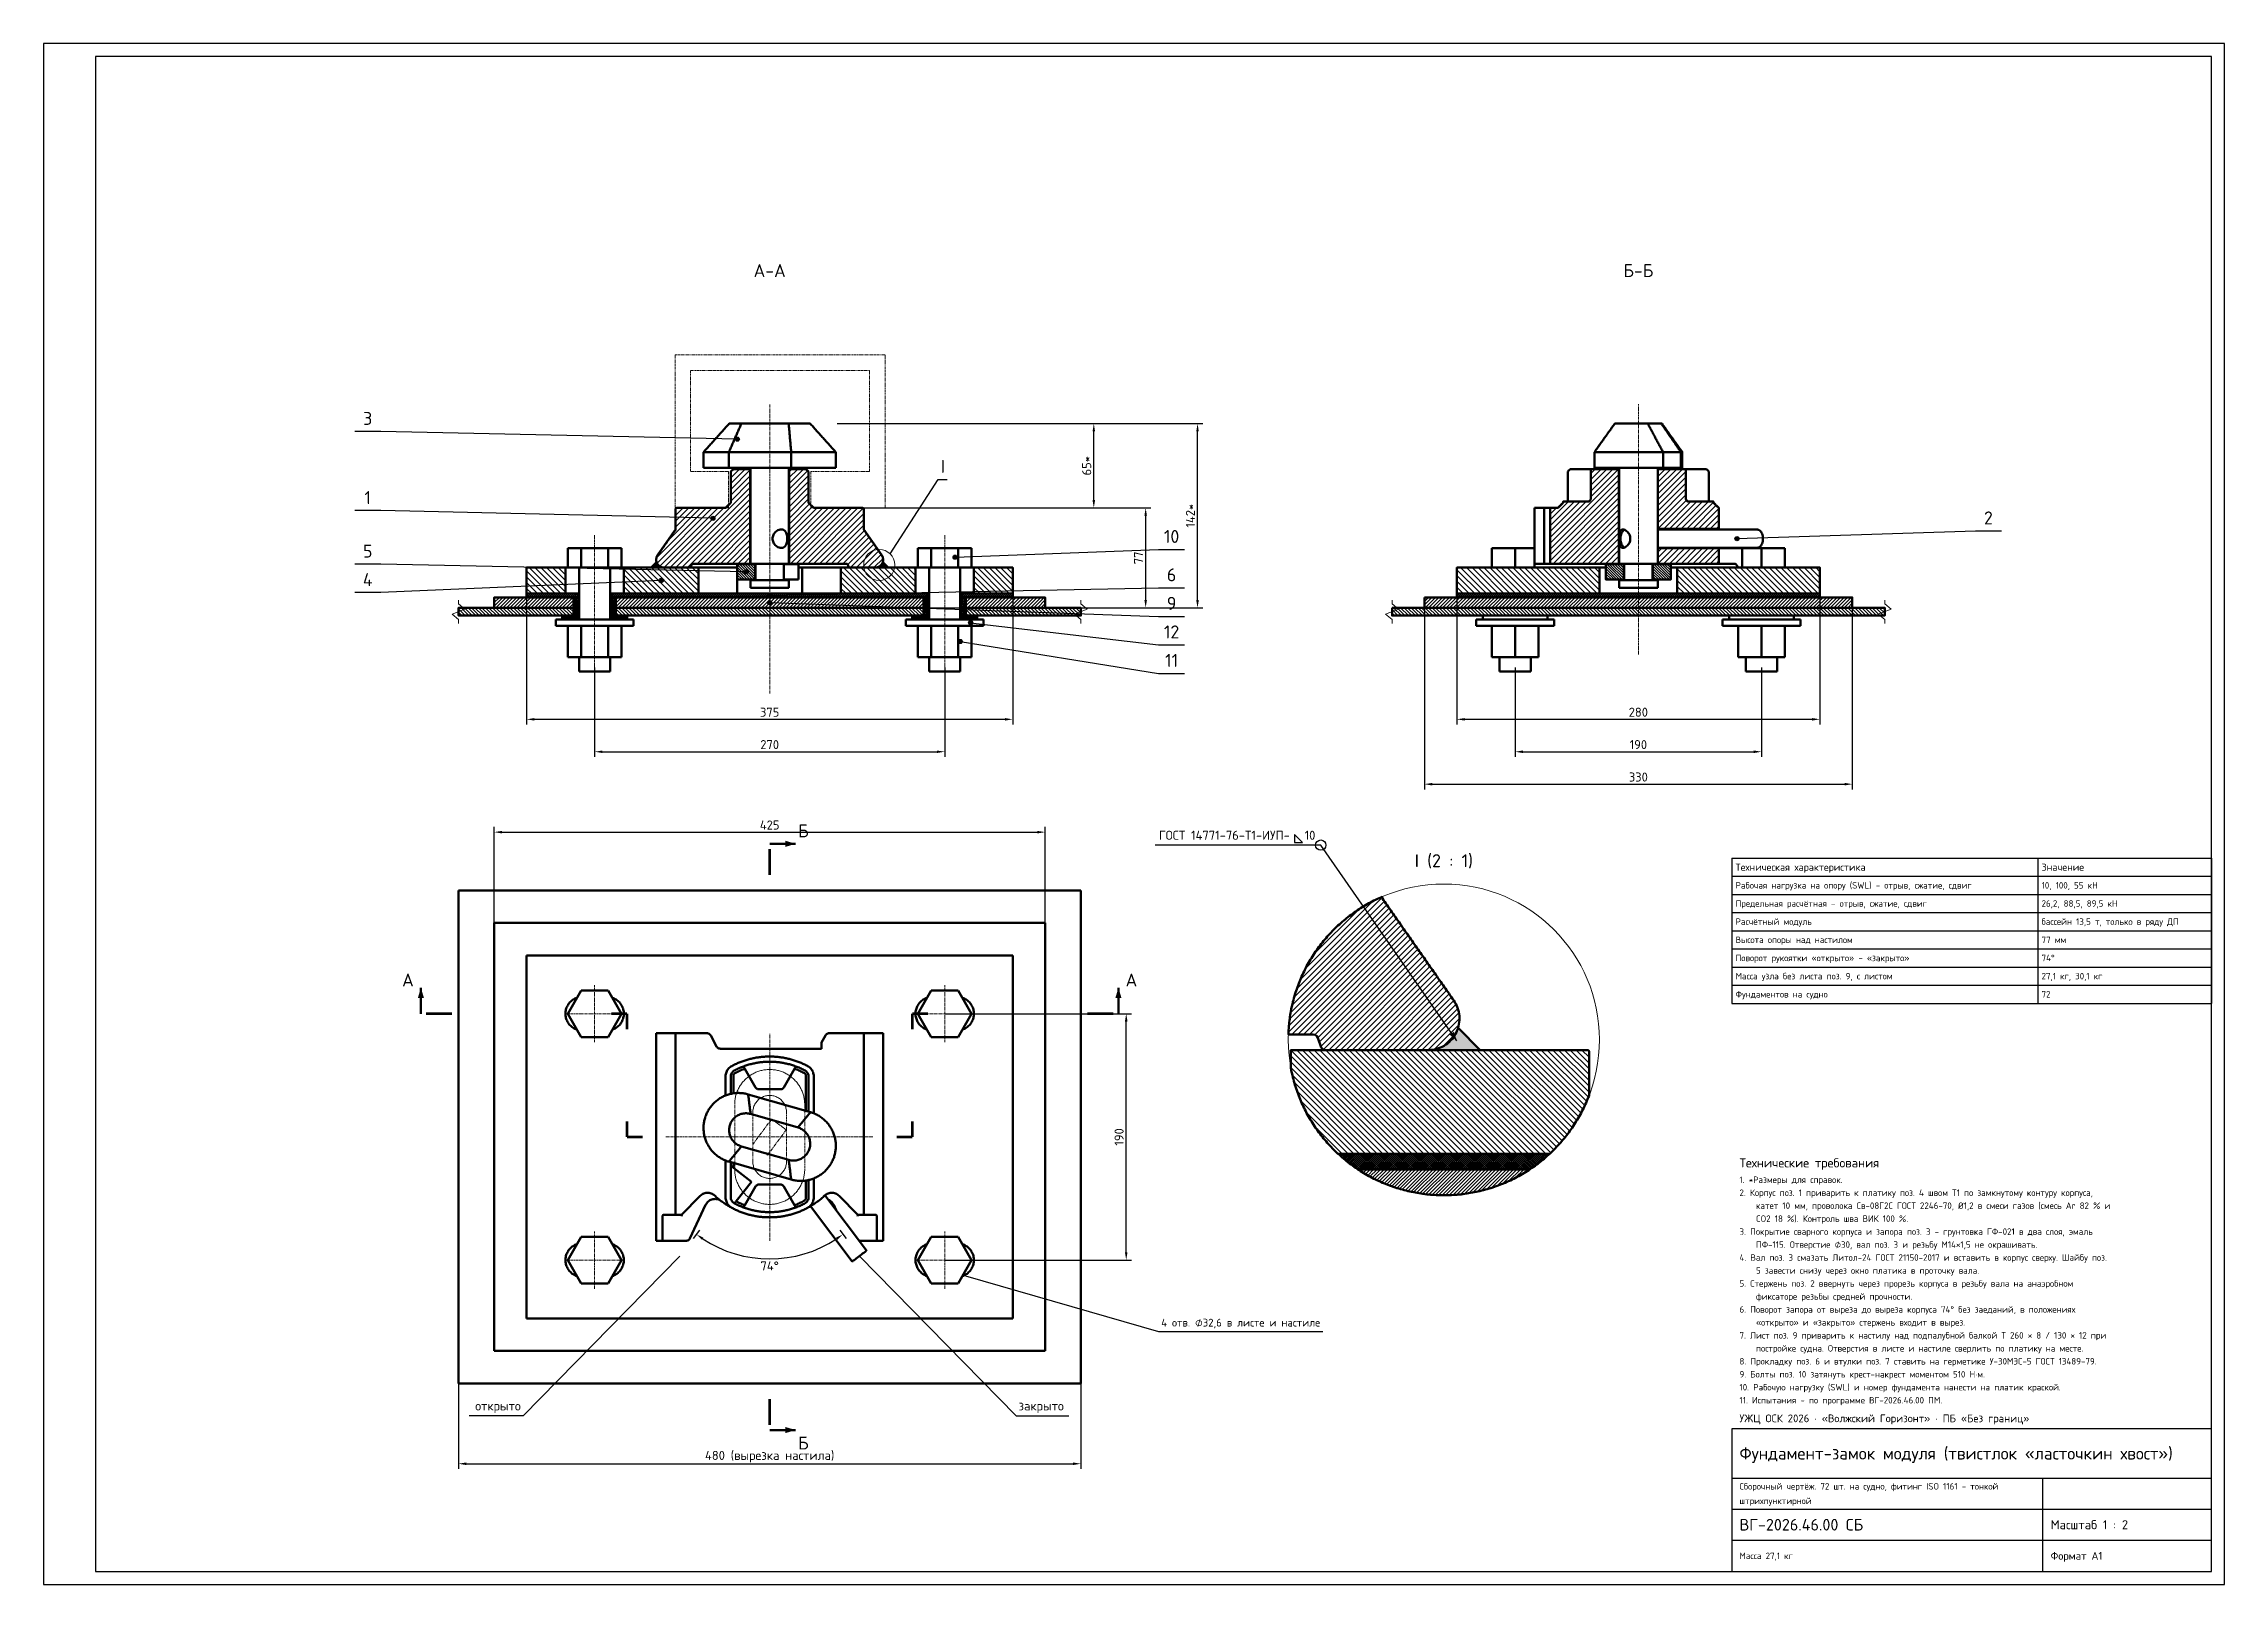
# Model space of a CAD drawing. Header units: millimetres. Extents: x 0 to 1682, y 0 to 1188.
import ezdxf
from ezdxf.enums import TextEntityAlignment as Align

# ---------------------------------------------------------------- set-up
doc = ezdxf.new("R2010")
doc.units = ezdxf.units.MM
doc.header["$LTSCALE"] = 0.7
doc.linetypes.add('CENTER', pattern=[5.08, 3.175, -0.635, 0.635, -0.635])
doc.linetypes.add('PHANTOM', pattern=[6.35, 3.175, -0.635, 0.635, -0.635, 0.635, -0.635])
for name, color, linetype in [('00_РАМКА', 7, 'CONTINUOUS'), ('08_ТЕКСТ', 7, 'CONTINUOUS'), ('09_РАЗМЕРЫ', 7, 'CONTINUOUS')]:
    doc.layers.add(name, color=color, linetype=linetype)
for name, color, linetype, lineweight in [('07_ОСИ', 2, 'CENTER', 18), ('20_ВИДИМЫЕ', 7, 'CONTINUOUS', 50), ('22_ТОНКИЕ', 7, 'CONTINUOUS', 18), ('23_ШТРИХОВКА', 7, 'CONTINUOUS', 18), ('24_ФАНТОМ', 7, 'PHANTOM', 18)]:
    doc.layers.add(name, color=color, linetype=linetype, lineweight=lineweight)
doc.styles.add('ГОСТ', font='ISOCPEUR.TTF')
doc.dimstyles.new('ГОСТ', dxfattribs={"dimscale": 2, "dimtxt": 3.5, "dimasz": 3, "dimexe": 2, "dimexo": 0, "dimgap": 1, "dimtad": 1, "dimdec": 1, "dimtxsty": 'ГОСТ', "dimcen": 2.5, "dimclrd": 7, "dimclre": 7, "dimclrt": 7, "dimazin": 3, "dimtfac": 1, "dimtmove": 0, "dimatfit": 3})

msp = doc.modelspace()

# ---------------------------------------------------------------- texts
at = {"layer": '08_ТЕКСТ', "style": 'ГОСТ'}
for s, p in [('А-А', (560, 1005)), ('Б-Б', (1230, 1005)), ('3', (250, 891)), ('1', (250, 829.98)), ('2', (1500, 814.3)), ('10', (870, 800)), ('5', (250, 788.7)), ('4', (250, 766.7)), ('6', (870, 770.4)), ('9', (870, 748.4)), ('12', (870, 726.4)), ('11', (870, 704.4)), ('I (2 : 1)', (1080, 550))]:
    msp.add_text(s, height=10, dxfattribs=at).set_placement(p, align=Align.BOTTOM_CENTER)
for s, height, p in [('I', 10, (692, 854)), ('ГОСТ 14771-76-Т1-ИУП-', 7, (860.2, 572)), ('10', 7, (972.6, 572)), ('4 отв. ⌀32,6 в листе и настиле', 6, (862, 197)), ('закрыто', 7, (752, 132))]:
    msp.add_text(s, height=height, dxfattribs=at).set_placement(p, align=Align.BOTTOM_LEFT)
for s, p in [('Б', (586, 581)), ('А', (281, 466)), ('А', (839, 466)), ('Б', (586, 109))]:
    msp.add_text(s, height=10, dxfattribs=at).set_placement(p, align=Align.MIDDLE_CENTER)
for s, height, p in [('Техническая характеристика', 5.6, (1305, 553)), ('Значение', 5.6, (1541, 553)), ('Рабочая нагрузка на опору (SWL) - отрыв, сжатие, сдвиг', 5, (1305, 539)), ('10, 100, 55 кН', 5, (1541, 539)), ('Предельная расчётная - отрыв, сжатие, сдвиг', 5, (1305, 525)), ('26,2, 88,5, 89,5 кН', 5, (1541, 525)), ('Расчётный модуль', 5, (1305, 511)), ('бассейн 13,5 т, только в ряду ДП', 5, (1541, 511)), ('Высота опоры над настилом', 5, (1305, 497)), ('77 мм', 5, (1541, 497)), ('Масса узла без листа поз. 9, с листом', 5, (1305, 469)), ('Поворот рукоятки «открыто» - «закрыто»', 5, (1305, 483)), ('74°', 5, (1541, 483)), ('27,1 кг, 30,1 кг', 5, (1541, 469)), ('Фундаментов на судно', 5, (1305, 455)), ('72', 5, (1541, 455)), ('Технические требования', 7, (1308, 325)), ('1. *Размеры для справок.', 5, (1308, 312)), ('2. Корпус поз. 1 приварить к платику поз. 4 швом Т1 по замкнутому контуру корпуса,', 5, (1308, 302)), ('    катет 10 мм, проволока Св-08Г2С ГОСТ 2246-70, Ø1,2 в смеси газов (смесь Ar 82 % и', 5, (1308, 292)), ('3. Покрытие сварного корпуса и запора поз. 3 - грунтовка ГФ-021 в два слоя, эмаль', 5, (1308, 272)), ('    CO2 18 %). Контроль шва ВИК 100 %.', 5, (1308, 282)), ('4. Вал поз. 3 смазать Литол-24 ГОСТ 21150-2017 и вставить в корпус сверху. Шайбу поз.', 5, (1308, 252)), ('    ПФ-115. Отверстие ⌀30, вал поз. 3 и резьбу М14×1,5 не окрашивать.', 5, (1308, 262)), ('    5 завести снизу через окно платика в проточку вала.', 5, (1308, 242)), ('5. Стержень поз. 2 ввернуть через прорезь корпуса в резьбу вала на анаэробном', 5, (1308, 232)), ('    фиксаторе резьбы средней прочности.', 5, (1308, 222)), ('6. Поворот запора от выреза до выреза корпуса 74° без заеданий, в положениях', 5, (1308, 212)), ('    «открыто» и «закрыто» стержень входит в вырез.', 5, (1308, 202)), ('7. Лист поз. 9 приварить к настилу над подпалубной балкой Т 260 × 8 / 130 × 12 при', 5, (1308, 192)), ('8. Прокладку поз. 6 и втулки поз. 7 ставить на герметике У-30МЭС-5 ГОСТ 13489-79.', 5, (1308, 172)), ('    постройке судна. Отверстия в листе и настиле сверлить по платику на месте.', 5, (1308, 182)), ('10. Рабочую нагрузку (SWL) и номер фундамента нанести на платик краской.', 5, (1308, 152)), ('9. Болты поз. 10 затянуть крест-накрест моментом 510 Н·м.', 5, (1308, 162)), ('11. Испытания - по программе ВГ-2026.46.00 ПМ.', 5, (1308, 142)), ('УЖЦ ОСК 2026 · «Волжский Горизонт» · ПБ «Без границ»', 6, (1308, 128)), ('Фундамент-замок модуля (твистлок «ласточкин хвост»)', 9.486, (1308, 101)), ('Сборочный чертёж. 72 шт. на судно, фитинг ISO 1161 - тонкой', 5, (1308, 75.6)), ('штрихпунктирной', 5, (1308, 64.4)), ('ВГ-2026.46.00 СБ', 9, (1308, 46)), ('Масштаб 1 : 2', 7, (1548, 46)), ('Масса 27,1 кг', 5, (1308, 22)), ('Формат A1', 6, (1548, 22))]:
    msp.add_text(s, height=height, dxfattribs=at).set_placement(p, align=Align.MIDDLE_LEFT)
msp.add_text('открыто', height=7, dxfattribs=at).set_placement((368, 132), align=Align.BOTTOM_RIGHT)

# ---------------------------------------------------------------- dimensions: what is measured, and where the dimension line sits
at = {"layer": '09_РАЗМЕРЫ'}
for base, p1, p2, text in [((890, 753), (612, 753), (612, 895), '142*'), ((810, 830), (612, 830), (612, 895), '65*'), ((850, 753), (647.5, 753), (647.5, 830), '77')]:
    msp.add_linear_dim(base=base, p1=p1, p2=p2, angle=90, text=text, dimstyle='ГОСТ', override={"dimtxsty": 'ГОСТ'}, dxfattribs=at).render()
for base, p1, p2 in [((372.5, 667), (372.5, 764), (747.5, 764)), ((1065, 617), (1065, 761), (1395, 761)), ((1090, 667), (1090, 764), (1370, 764)), ((425, 642), (425, 707), (695, 707)), ((1135, 642), (1135, 707), (1325, 707)), ((347.5, 580), (347.5, 510), (772.5, 510))]:
    msp.add_linear_dim(base=base, p1=p1, p2=p2, dimstyle='ГОСТ', override={"dimtxsty": 'ГОСТ'}, dxfattribs=at).render()
msp.add_linear_dim(base=(835, 250), p1=(695, 250), p2=(695, 440), angle=90, dimstyle='ГОСТ', override={"dimtxsty": 'ГОСТ'}, dxfattribs=at).render()
msp.add_angular_dim_3p(base=(560, 251), center=(560, 345), p1=(505.84, 273.12), p2=(614.16, 273.12), text='74°', dimstyle='ГОСТ', override={"dimtxsty": 'ГОСТ', "dimaunit": 0, "dimadec": 0}, dxfattribs=at).render()
msp.add_linear_dim(base=(320, 93), p1=(320, 155), p2=(800, 155), text='480 (вырезка настила)', dimstyle='ГОСТ', override={"dimtxsty": 'ГОСТ'}, dxfattribs=at).render()

# ---------------------------------------------------------------- hatches: boundary and pattern name
at = {"layer": '09_РАЗМЕРЫ'}
h = msp.add_hatch(color=7, dxfattribs=at)
edge = h.paths.add_edge_path()
edge.add_arc((535, 883), 1.6, 0, 360)
h = msp.add_hatch(color=7, dxfattribs=at)
edge = h.paths.add_edge_path()
edge.add_arc((516.22, 821.98), 1.6, 0, 360)
h = msp.add_hatch(color=7, dxfattribs=at)
edge = h.paths.add_edge_path()
edge.add_arc((1306.06, 806.3), 1.6, 0, 360)
h = msp.add_hatch(color=7, dxfattribs=at)
edge = h.paths.add_edge_path()
edge.add_arc((703, 792), 1.6, 0, 360)
h = msp.add_hatch(color=7, dxfattribs=at)
edge = h.paths.add_edge_path()
edge.add_arc((476.25, 774), 1.6, 0, 360)
h = msp.add_hatch(color=7, dxfattribs=at)
edge = h.paths.add_edge_path()
edge.add_arc((541.88, 780.7), 1.6, 0, 360)
h = msp.add_hatch(color=7, dxfattribs=at)
edge = h.paths.add_edge_path()
edge.add_arc((560, 762.4), 1.6, 0, 360)
h = msp.add_hatch(color=7, dxfattribs=at)
edge = h.paths.add_edge_path()
edge.add_arc((560, 757), 1.6, 0, 360)
h = msp.add_hatch(color=7, dxfattribs=at)
edge = h.paths.add_edge_path()
edge.add_arc((715, 741.5), 1.6, 0, 360)
h = msp.add_hatch(color=7, dxfattribs=at)
edge = h.paths.add_edge_path()
edge.add_arc((707, 727), 1.6, 0, 360)
msp.add_hatch(color=7, dxfattribs=at).paths.add_polyline_path([(1090.07, 419.19), (1084.43, 423.8), (1087.71, 426.08)])
at = {"layer": '20_ВИДИМЫЕ'}
for points in [[(572, 573.4), (580, 571), (572, 568.6)], [(288.6, 452), (291, 460), (293.4, 452)], [(826.6, 452), (829, 460), (831.4, 452)], [(572, 121.4), (580, 119), (572, 116.6)]]:
    msp.add_hatch(color=7, dxfattribs=at).paths.add_polyline_path(points)
at = {"layer": '23_ШТРИХОВКА'}
h = msp.add_hatch(dxfattribs=at)
h.set_pattern_fill('ANSI31')
h.paths.add_polyline_path([(533.2, 860), (533.6, 860), (534, 860), (534.4, 860), (534.8, 860), (535.2, 860), (535.6, 860), (536, 860), (536.4, 860), (536.8, 860), (537.2, 860), (537.6, 860), (538, 860), (538.4, 860), (538.8, 860), (539.2, 860), (539.6, 860), (540, 860), (540.4, 860), (540.8, 860), (541.2, 860), (541.6, 860), (542, 860), (542.4, 860), (542.8, 860), (543.2, 860), (543.6, 860), (544, 860), (544.4, 860), (544.8, 860), (545, 859.79), (545, 859.39), (545, 858.99), (545, 858.59), (545, 858.19), (545, 857.79), (545, 857.39), (545, 856.99), (545, 856.59), (545, 856.19), (545, 855.79), (545, 855.39), (545, 854.99), (545, 854.59), (545, 854.19), (545, 853.79), (545, 853.39), (545, 852.99), (545, 852.59), (545, 852.19), (545, 851.79), (545, 851.39), (545, 850.99), (545, 850.59), (545, 850.19), (545, 849.79), (545, 849.39), (545, 848.99), (545, 848.59), (545, 848.19), (545, 847.79), (545, 847.39), (545, 846.99), (545, 846.59), (545, 846.19), (545, 845.79), (545, 845.39), (545, 844.99), (545, 844.59), (545, 844.19), (545, 843.79), (545, 843.39), (545, 842.99), (545, 842.59), (545, 842.19), (545, 841.79), (545, 841.39), (545, 840.99), (545, 840.59), (545, 840.19), (545, 839.79), (545, 839.39), (545, 838.99), (545, 838.59), (545, 838.19), (545, 837.79), (545, 837.39), (545, 836.99), (545, 836.59), (545, 836.19), (545, 835.79), (545, 835.39), (545, 834.99), (545, 834.59), (545, 834.18), (545, 833.78), (545, 833.38), (545, 832.98), (545, 832.58), (545, 832.18), (545, 831.78), (545, 831.38), (545, 830.98), (545, 830.58), (545, 830.18), (545, 829.78), (545, 829.38), (545, 828.98), (545, 828.58), (545, 828.18), (545, 827.78), (545, 827.38), (545, 826.98), (545, 826.58), (545, 826.18), (545, 825.78), (545, 825.38), (545, 824.98), (545, 824.58), (545, 824.18), (545, 823.78), (545, 823.38), (545, 822.98), (545, 822.58), (545, 822.18), (545, 821.78), (545, 821.38), (545, 820.98), (545, 820.58), (545, 820.18), (545, 819.78), (545, 819.38), (545, 818.98), (545, 818.58), (545, 818.18), (545, 817.78), (545, 817.38), (545, 816.98), (545, 816.58), (545, 816.18), (545, 815.78), (545, 815.38), (545, 814.98), (545, 814.58), (545, 814.18), (545, 813.78), (545, 813.38), (545, 812.98), (545, 812.58), (545, 812.18), (545, 811.78), (545, 811.38), (545, 810.98), (545, 810.58), (545, 810.18), (545, 809.78), (545, 809.38), (545, 808.98), (545, 808.57), (545, 808.17), (545, 807.77), (545, 807.37), (545, 806.97), (545, 806.57), (545, 806.17), (545, 805.77), (545, 805.37), (545, 804.97), (545, 804.57), (545, 804.17), (545, 803.77), (545, 803.37), (545, 802.97), (545, 802.57), (545, 802.17), (545, 801.77), (545, 801.37), (545, 800.97), (545, 800.57), (545, 800.17), (545, 799.77), (545, 799.37), (545, 798.97), (545, 798.57), (545, 798.17), (545, 797.77), (545, 797.37), (545, 796.97), (545, 796.57), (545, 796.17), (545, 795.77), (545, 795.37), (545, 794.97), (545, 794.57), (545, 794.17), (545, 793.77), (545, 793.37), (545, 792.97), (545, 792.57), (545, 792.17), (545, 791.77), (545, 791.37), (545, 790.97), (545, 790.57), (545, 790.17), (545, 789.77), (545, 789.37), (545, 788.97), (545, 788.57), (545, 788.17), (545, 787.77), (545, 787.37), (544.97, 787), (544.57, 787), (544.17, 787), (543.77, 787), (543.37, 787), (542.97, 787), (542.57, 787), (542.17, 787), (541.77, 787), (541.37, 787), (540.97, 787), (540.56, 787), (540.16, 787), (539.76, 787), (539.36, 787), (538.96, 787), (538.56, 787), (538.16, 787), (537.76, 787), (537.36, 787), (536.96, 787), (536.56, 787), (536.16, 787), (535.76, 787), (535.36, 787), (534.96, 787), (534.56, 787), (534.16, 787), (533.76, 787), (533.36, 787), (532.96, 787), (532.56, 787), (532.16, 787), (531.76, 787), (531.36, 787), (530.96, 787), (530.56, 787), (530.16, 787), (529.76, 787), (529.36, 787), (528.96, 787), (528.56, 787), (528.16, 787), (527.76, 787), (527.36, 787), (526.96, 787), (526.56, 787), (526.16, 787), (525.76, 787), (525.36, 787), (524.96, 787), (524.56, 787), (524.16, 787), (523.76, 787), (523.36, 787), (522.96, 787), (522.56, 787), (522.16, 787), (521.76, 787), (521.36, 787), (520.96, 787), (520.56, 787), (520.16, 787), (519.76, 787), (519.36, 787), (518.96, 787), (518.56, 787), (518.16, 787), (517.76, 787), (517.36, 787), (516.96, 787), (516.56, 787), (516.16, 787), (515.76, 787), (515.36, 787), (514.95, 787), (514.55, 787), (514.15, 787), (513.75, 787), (513.35, 787), (512.95, 787), (512.55, 787), (512.15, 787), (511.75, 787), (511.35, 787), (510.95, 787), (510.55, 787), (510.15, 787), (509.75, 787), (509.35, 787), (508.95, 787), (508.55, 787), (508.15, 787), (507.75, 787), (507.35, 787), (506.95, 787), (506.55, 787), (506.15, 787), (505.75, 787), (505.35, 787), (504.95, 787), (504.55, 787), (504.15, 787), (503.75, 787), (503.35, 787), (502.95, 787), (502.55, 787), (502.15, 787), (501.75, 787), (501.35, 787), (500.95, 787), (500.55, 786.99), (500.18, 786.84), (499.89, 786.56), (499.73, 786.2), (499.61, 785.82), (499.48, 785.44), (499.35, 785.06), (499.23, 784.68), (499.03, 784.34), (498.71, 784.1), (498.33, 784), (497.92, 784), (497.52, 784), (497.12, 784), (496.72, 784), (496.32, 784), (495.92, 784), (495.52, 784), (495.12, 784), (494.72, 784), (494.32, 784), (493.92, 784), (493.52, 784), (493.12, 784), (492.72, 784), (492.32, 784), (491.92, 784), (491.52, 784), (491.12, 784), (490.72, 784), (490.32, 784), (489.92, 784), (489.52, 784), (489.12, 784), (488.72, 784), (488.32, 784), (487.92, 784), (487.52, 784), (487.12, 784), (486.72, 784), (486.32, 784), (485.92, 784), (485.52, 784), (485.12, 784), (484.72, 784), (484.32, 784), (483.92, 784), (483.52, 784), (483.12, 784), (482.72, 784), (482.32, 784), (481.92, 784), (481.52, 784), (481.12, 784), (480.72, 784), (480.32, 784), (479.92, 784), (479.52, 784), (479.12, 784), (478.72, 784), (478.32, 784), (477.92, 784.03), (477.52, 784.08), (477.13, 784.16), (476.74, 784.26), (476.36, 784.39), (476, 784.55), (475.64, 784.73), (475.29, 784.93), (474.96, 785.15), (474.65, 785.4), (474.35, 785.67), (474.07, 785.95), (473.81, 786.26), (473.57, 786.58), (473.35, 786.92), (473.16, 787.27), (472.99, 787.63), (472.84, 788), (472.72, 788.38), (472.63, 788.77), (472.56, 789.16), (472.52, 789.56), (472.5, 789.96), (472.51, 790.36), (472.54, 790.76), (472.59, 791.16), (472.68, 791.55), (472.78, 791.93), (472.92, 792.31), (473.08, 792.68), (473.26, 793.03), (473.47, 793.38), (473.69, 793.71), (473.92, 794.03), (474.15, 794.36), (474.38, 794.69), (474.61, 795.02), (474.84, 795.34), (475.07, 795.67), (475.3, 796), (475.53, 796.33), (475.76, 796.66), (475.99, 796.98), (476.22, 797.31), (476.45, 797.64), (476.68, 797.97), (476.91, 798.29), (477.14, 798.62), (477.37, 798.95), (477.6, 799.28), (477.83, 799.61), (478.05, 799.93), (478.28, 800.26), (478.51, 800.59), (478.74, 800.92), (478.97, 801.24), (479.2, 801.57), (479.43, 801.9), (479.66, 802.23), (479.89, 802.56), (480.12, 802.88), (480.35, 803.21), (480.58, 803.54), (480.81, 803.87), (481.04, 804.19), (481.27, 804.52), (481.5, 804.85), (481.73, 805.18), (481.96, 805.51), (482.19, 805.83), (482.42, 806.16), (482.65, 806.49), (482.87, 806.82), (483.1, 807.14), (483.33, 807.47), (483.56, 807.8), (483.79, 808.13), (484.02, 808.46), (484.25, 808.78), (484.48, 809.11), (484.71, 809.44), (484.94, 809.77), (485.17, 810.09), (485.4, 810.42), (485.63, 810.75), (485.86, 811.08), (486.09, 811.41), (486.32, 811.73), (486.55, 812.06), (486.78, 812.39), (487.01, 812.72), (487.24, 813.04), (487.44, 813.38), (487.44, 813.78), (487.44, 814.18), (487.44, 814.58), (487.44, 814.98), (487.44, 815.38), (487.44, 815.78), (487.44, 816.18), (487.44, 816.58), (487.44, 816.98), (487.44, 817.38), (487.44, 817.78), (487.44, 818.18), (487.44, 818.58), (487.44, 818.98), (487.44, 819.38), (487.44, 819.78), (487.44, 820.18), (487.44, 820.58), (487.44, 820.98), (487.44, 821.38), (487.44, 821.78), (487.44, 822.18), (487.44, 822.58), (487.44, 822.98), (487.44, 823.38), (487.44, 823.78), (487.44, 824.18), (487.44, 824.58), (487.44, 824.98), (487.44, 825.38), (487.44, 825.78), (487.44, 826.18), (487.44, 826.58), (487.44, 826.98), (487.44, 827.38), (487.44, 827.78), (487.44, 828.19), (487.44, 828.59), (487.44, 828.99), (487.52, 829.38), (487.74, 829.71), (488.07, 829.93), (488.46, 830), (488.86, 830), (489.26, 830), (489.66, 830), (490.06, 830), (490.46, 830), (490.86, 830), (491.26, 830), (491.66, 830), (492.06, 830), (492.46, 830), (492.86, 830), (493.26, 830), (493.66, 830), (494.06, 830), (494.46, 830), (494.86, 830), (495.26, 830), (495.66, 830), (496.06, 830), (496.46, 830), (496.86, 830), (497.26, 830), (497.66, 830), (498.06, 830), (498.46, 830), (498.86, 830), (499.26, 830), (499.66, 830), (500.06, 830), (500.46, 830), (500.86, 830), (501.26, 830), (501.66, 830), (502.06, 830), (502.46, 830), (502.86, 830), (503.26, 830), (503.66, 830), (504.06, 830), (504.46, 830), (504.86, 830), (505.26, 830), (505.66, 830), (506.06, 830), (506.47, 830), (506.87, 830), (507.27, 830), (507.67, 830), (508.07, 830), (508.47, 830), (508.87, 830), (509.27, 830), (509.67, 830), (510.07, 830), (510.47, 830), (510.87, 830), (511.27, 830), (511.67, 830), (512.07, 830), (512.47, 830), (512.87, 830), (513.27, 830), (513.67, 830), (514.07, 830), (514.47, 830), (514.87, 830), (515.27, 830), (515.67, 830), (516.07, 830), (516.47, 830), (516.87, 830), (517.27, 830), (517.67, 830), (518.07, 830), (518.47, 830), (518.87, 830), (519.27, 830), (519.67, 830), (520.07, 830), (520.47, 830), (520.87, 830), (521.27, 830), (521.67, 830), (522.07, 830), (522.47, 830), (522.87, 830), (523.27, 830), (523.67, 830), (524.07, 830), (524.47, 830), (524.87, 830), (525.27, 830), (525.67, 830), (526.05, 830.05), (526.33, 830.33), (526.62, 830.62), (526.9, 830.9), (527.18, 831.18), (527.47, 831.47), (527.75, 831.75), (528.03, 832.03), (528.32, 832.32), (528.6, 832.6), (528.88, 832.88), (529.16, 833.16), (529.45, 833.45), (529.73, 833.73), (530, 834.02), (530, 834.42), (530, 834.82), (530, 835.22), (530, 835.62), (530, 836.02), (530, 836.42), (530, 836.82), (530, 837.22), (530, 837.62), (530, 838.02), (530, 838.42), (530, 838.82), (530, 839.22), (530, 839.62), (530, 840.02), (530, 840.42), (530, 840.82), (530, 841.22), (530, 841.62), (530, 842.02), (530, 842.42), (530, 842.82), (530, 843.22), (530, 843.62), (530, 844.02), (530, 844.42), (530, 844.82), (530, 845.22), (530, 845.62), (530, 846.02), (530, 846.42), (530, 846.82), (530, 847.22), (530, 847.62), (530, 848.02), (530, 848.42), (530, 848.82), (530, 849.22), (530, 849.62), (530, 850.02), (530, 850.42), (530, 850.82), (530, 851.22), (530, 851.62), (530, 852.03), (530, 852.43), (530, 852.83), (530, 853.23), (530, 853.63), (530, 854.03), (530, 854.43), (530, 854.83), (530, 855.23), (530, 855.63), (530, 856.03), (530, 856.43), (530, 856.83), (530, 857.23), (530, 857.63), (530.02, 858.02), (530.3, 858.3), (530.59, 858.59), (530.87, 858.87), (531.15, 859.15), (531.43, 859.43), (531.72, 859.72), (532, 860), (532.4, 860), (532.8, 860)])
h = msp.add_hatch(dxfattribs=at)
h.set_pattern_fill('ANSI31')
h.paths.add_polyline_path([(640.3, 784), (639.9, 784), (639.5, 784), (639.1, 784), (638.7, 784), (638.3, 784), (637.9, 784), (637.5, 784), (637.1, 784), (636.7, 784), (636.3, 784), (635.9, 784), (635.5, 784), (635.1, 784), (634.7, 784), (634.3, 784), (633.9, 784), (633.5, 784), (633.1, 784), (632.7, 784), (632.3, 784), (631.9, 784), (631.5, 784), (631.1, 784), (630.7, 784), (630.3, 784), (629.9, 784), (629.5, 784), (629.1, 784), (628.7, 784), (628.29, 784), (627.89, 784), (627.49, 784), (627.09, 784), (626.69, 784), (626.29, 784), (625.89, 784), (625.49, 784), (625.09, 784), (624.69, 784), (624.29, 784), (623.89, 784), (623.49, 784), (623.09, 784), (622.69, 784), (622.29, 784), (621.89, 784), (621.49, 784.03), (621.13, 784.19), (620.86, 784.48), (620.72, 784.85), (620.59, 785.23), (620.46, 785.61), (620.34, 785.99), (620.21, 786.37), (619.99, 786.7), (619.66, 786.93), (619.27, 787), (618.87, 787), (618.47, 787), (618.07, 787), (617.67, 787), (617.27, 787), (616.87, 787), (616.47, 787), (616.07, 787), (615.67, 787), (615.27, 787), (614.87, 787), (614.47, 787), (614.07, 787), (613.67, 787), (613.27, 787), (612.87, 787), (612.47, 787), (612.07, 787), (611.67, 787), (611.26, 787), (610.86, 787), (610.46, 787), (610.06, 787), (609.66, 787), (609.26, 787), (608.86, 787), (608.46, 787), (608.06, 787), (607.66, 787), (607.26, 787), (606.86, 787), (606.46, 787), (606.06, 787), (605.66, 787), (605.26, 787), (604.86, 787), (604.46, 787), (604.06, 787), (603.66, 787), (603.26, 787), (602.86, 787), (602.46, 787), (602.06, 787), (601.66, 787), (601.26, 787), (600.86, 787), (600.46, 787), (600.06, 787), (599.66, 787), (599.26, 787), (598.86, 787), (598.46, 787), (598.06, 787), (597.66, 787), (597.26, 787), (596.86, 787), (596.46, 787), (596.06, 787), (595.66, 787), (595.26, 787), (594.86, 787), (594.46, 787), (594.06, 787), (593.66, 787), (593.26, 787), (592.86, 787), (592.46, 787), (592.06, 787), (591.66, 787), (591.26, 787), (590.86, 787), (590.46, 787), (590.06, 787), (589.66, 787), (589.26, 787), (588.86, 787), (588.46, 787), (588.06, 787), (587.66, 787), (587.26, 787), (586.86, 787), (586.46, 787), (586.06, 787), (585.65, 787), (585.25, 787), (584.85, 787), (584.45, 787), (584.05, 787), (583.65, 787), (583.25, 787), (582.85, 787), (582.45, 787), (582.05, 787), (581.65, 787), (581.25, 787), (580.85, 787), (580.45, 787), (580.05, 787), (579.65, 787), (579.25, 787), (578.85, 787), (578.45, 787), (578.05, 787), (577.65, 787), (577.25, 787), (576.85, 787), (576.45, 787), (576.05, 787), (575.65, 787), (575.25, 787), (575, 787.15), (575, 787.55), (575, 787.95), (575, 788.35), (575, 788.75), (575, 789.15), (575, 789.55), (575, 789.95), (575, 790.35), (575, 790.75), (575, 791.15), (575, 791.55), (575, 791.95), (575, 792.35), (575, 792.75), (575, 793.15), (575, 793.55), (575, 793.95), (575, 794.35), (575, 794.75), (575, 795.15), (575, 795.55), (575, 795.95), (575, 796.35), (575, 796.75), (575, 797.15), (575, 797.55), (575, 797.95), (575, 798.35), (575, 798.75), (575, 799.15), (575, 799.55), (575, 799.95), (575, 800.35), (575, 800.75), (575, 801.15), (575, 801.55), (575, 801.96), (575, 802.36), (575, 802.76), (575, 803.16), (575, 803.56), (575, 803.96), (575, 804.36), (575, 804.76), (575, 805.16), (575, 805.56), (575, 805.96), (575, 806.36), (575, 806.76), (575, 807.16), (575, 807.56), (575, 807.96), (575, 808.36), (575, 808.76), (575, 809.16), (575, 809.56), (575, 809.96), (575, 810.36), (575, 810.76), (575, 811.16), (575, 811.56), (575, 811.96), (575, 812.36), (575, 812.76), (575, 813.16), (575, 813.56), (575, 813.96), (575, 814.36), (575, 814.76), (575, 815.16), (575, 815.56), (575, 815.96), (575, 816.36), (575, 816.76), (575, 817.16), (575, 817.56), (575, 817.96), (575, 818.36), (575, 818.76), (575, 819.16), (575, 819.56), (575, 819.96), (575, 820.36), (575, 820.76), (575, 821.16), (575, 821.56), (575, 821.96), (575, 822.36), (575, 822.76), (575, 823.16), (575, 823.56), (575, 823.96), (575, 824.36), (575, 824.76), (575, 825.16), (575, 825.56), (575, 825.96), (575, 826.36), (575, 826.76), (575, 827.16), (575, 827.56), (575, 827.97), (575, 828.37), (575, 828.77), (575, 829.17), (575, 829.57), (575, 829.97), (575, 830.37), (575, 830.77), (575, 831.17), (575, 831.57), (575, 831.97), (575, 832.37), (575, 832.77), (575, 833.17), (575, 833.57), (575, 833.97), (575, 834.37), (575, 834.77), (575, 835.17), (575, 835.57), (575, 835.97), (575, 836.37), (575, 836.77), (575, 837.17), (575, 837.57), (575, 837.97), (575, 838.37), (575, 838.77), (575, 839.17), (575, 839.57), (575, 839.97), (575, 840.37), (575, 840.77), (575, 841.17), (575, 841.57), (575, 841.97), (575, 842.37), (575, 842.77), (575, 843.17), (575, 843.57), (575, 843.97), (575, 844.37), (575, 844.77), (575, 845.17), (575, 845.57), (575, 845.97), (575, 846.37), (575, 846.77), (575, 847.17), (575, 847.57), (575, 847.97), (575, 848.37), (575, 848.77), (575, 849.17), (575, 849.57), (575, 849.97), (575, 850.37), (575, 850.77), (575, 851.17), (575, 851.57), (575, 851.97), (575, 852.37), (575, 852.77), (575, 853.17), (575, 853.58), (575, 853.98), (575, 854.38), (575, 854.78), (575, 855.18), (575, 855.58), (575, 855.98), (575, 856.38), (575, 856.78), (575, 857.18), (575, 857.58), (575, 857.98), (575, 858.38), (575, 858.78), (575, 859.18), (575, 859.58), (575, 859.98), (575.38, 860), (575.78, 860), (576.18, 860), (576.58, 860), (576.98, 860), (577.38, 860), (577.78, 860), (578.18, 860), (578.58, 860), (578.98, 860), (579.38, 860), (579.78, 860), (580.18, 860), (580.58, 860), (580.98, 860), (581.38, 860), (581.78, 860), (582.18, 860), (582.58, 860), (582.98, 860), (583.38, 860), (583.78, 860), (584.18, 860), (584.58, 860), (584.98, 860), (585.38, 860), (585.78, 860), (586.18, 860), (586.58, 860), (586.98, 860), (587.38, 860), (587.78, 860), (588.13, 859.87), (588.41, 859.59), (588.7, 859.3), (588.98, 859.02), (589.26, 858.74), (589.54, 858.46), (589.83, 858.17), (590, 857.84), (590, 857.44), (590, 857.04), (590, 856.64), (590, 856.24), (590, 855.84), (590, 855.44), (590, 855.04), (590, 854.64), (590, 854.24), (590, 853.84), (590, 853.44), (590, 853.04), (590, 852.64), (590, 852.24), (590, 851.84), (590, 851.44), (590, 851.04), (590, 850.64), (590, 850.24), (590, 849.84), (590, 849.44), (590, 849.04), (590, 848.64), (590, 848.24), (590, 847.84), (590, 847.44), (590, 847.04), (590, 846.64), (590, 846.24), (590, 845.84), (590, 845.44), (590, 845.04), (590, 844.64), (590, 844.24), (590, 843.84), (590, 843.44), (590, 843.04), (590, 842.64), (590, 842.24), (590, 841.84), (590, 841.44), (590, 841.04), (590, 840.64), (590, 840.24), (590, 839.84), (590, 839.44), (590, 839.04), (590, 838.64), (590, 838.24), (590, 837.84), (590, 837.44), (590, 837.04), (590, 836.64), (590, 836.24), (590, 835.84), (590, 835.44), (590, 835.04), (590, 834.64), (590, 834.24), (590.12, 833.88), (590.4, 833.6), (590.68, 833.32), (590.97, 833.03), (591.25, 832.75), (591.53, 832.47), (591.81, 832.19), (592.1, 831.9), (592.38, 831.62), (592.66, 831.34), (592.95, 831.05), (593.23, 830.77), (593.51, 830.49), (593.79, 830.21), (594.11, 830), (594.51, 830), (594.91, 830), (595.31, 830), (595.71, 830), (596.11, 830), (596.51, 830), (596.91, 830), (597.31, 830), (597.71, 830), (598.11, 830), (598.51, 830), (598.91, 830), (599.31, 830), (599.71, 830), (600.11, 830), (600.51, 830), (600.91, 830), (601.31, 830), (601.71, 830), (602.11, 830), (602.51, 830), (602.91, 830), (603.31, 830), (603.71, 830), (604.11, 830), (604.51, 830), (604.91, 830), (605.31, 830), (605.71, 830), (606.11, 830), (606.51, 830), (606.91, 830), (607.32, 830), (607.72, 830), (608.12, 830), (608.52, 830), (608.92, 830), (609.32, 830), (609.72, 830), (610.12, 830), (610.52, 830), (610.92, 830), (611.32, 830), (611.72, 830), (612.12, 830), (612.52, 830), (612.92, 830), (613.32, 830), (613.72, 830), (614.12, 830), (614.52, 830), (614.92, 830), (615.32, 830), (615.72, 830), (616.12, 830), (616.52, 830), (616.92, 830), (617.32, 830), (617.72, 830), (618.12, 830), (618.52, 830), (618.92, 830), (619.32, 830), (619.72, 830), (620.12, 830), (620.52, 830), (620.92, 830), (621.32, 830), (621.72, 830), (622.12, 830), (622.52, 830), (622.92, 830), (623.32, 830), (623.72, 830), (624.12, 830), (624.52, 830), (624.92, 830), (625.32, 830), (625.72, 830), (626.12, 830), (626.52, 830), (626.92, 830), (627.32, 830), (627.72, 830), (628.12, 830), (628.52, 830), (628.92, 830), (629.32, 830), (629.72, 830), (630.12, 830), (630.52, 830), (630.92, 830), (631.32, 830), (631.72, 829.99), (632.09, 829.84), (632.38, 829.57), (632.54, 829.2), (632.56, 828.8), (632.56, 828.4), (632.56, 828), (632.56, 827.6), (632.56, 827.2), (632.56, 826.8), (632.56, 826.4), (632.56, 826), (632.56, 825.6), (632.56, 825.2), (632.56, 824.8), (632.56, 824.4), (632.56, 824), (632.56, 823.6), (632.56, 823.2), (632.56, 822.8), (632.56, 822.4), (632.56, 822), (632.56, 821.6), (632.56, 821.2), (632.56, 820.8), (632.56, 820.4), (632.56, 820), (632.56, 819.6), (632.56, 819.2), (632.56, 818.8), (632.56, 818.4), (632.56, 818), (632.56, 817.6), (632.56, 817.2), (632.56, 816.8), (632.56, 816.4), (632.56, 816), (632.56, 815.6), (632.56, 815.2), (632.56, 814.8), (632.56, 814.4), (632.56, 814), (632.56, 813.6), (632.64, 813.22), (632.87, 812.89), (633.1, 812.57), (633.33, 812.24), (633.56, 811.91), (633.79, 811.58), (634.02, 811.26), (634.25, 810.93), (634.48, 810.6), (634.71, 810.27), (634.93, 809.94), (635.16, 809.62), (635.39, 809.29), (635.62, 808.96), (635.85, 808.63), (636.08, 808.31), (636.31, 807.98), (636.54, 807.65), (636.77, 807.32), (637, 806.99), (637.23, 806.67), (637.46, 806.34), (637.69, 806.01), (637.92, 805.68), (638.15, 805.36), (638.38, 805.03), (638.61, 804.7), (638.84, 804.37), (639.07, 804.04), (639.3, 803.72), (639.53, 803.39), (639.75, 803.06), (639.98, 802.73), (640.21, 802.41), (640.44, 802.08), (640.67, 801.75), (640.9, 801.42), (641.13, 801.09), (641.36, 800.77), (641.59, 800.44), (641.82, 800.11), (642.05, 799.78), (642.28, 799.46), (642.51, 799.13), (642.74, 798.8), (642.97, 798.47), (643.2, 798.14), (643.43, 797.82), (643.66, 797.49), (643.89, 797.16), (644.12, 796.83), (644.35, 796.51), (644.57, 796.18), (644.8, 795.85), (645.03, 795.52), (645.26, 795.19), (645.49, 794.87), (645.72, 794.54), (645.95, 794.21), (646.18, 793.88), (646.41, 793.56), (646.63, 793.22), (646.83, 792.87), (647, 792.51), (647.15, 792.14), (647.27, 791.76), (647.37, 791.37), (647.44, 790.98), (647.48, 790.58), (647.5, 790.18), (647.5, 789.78), (647.47, 789.38), (647.41, 788.98), (647.33, 788.59), (647.23, 788.21), (647.09, 787.83), (646.94, 787.46), (646.75, 787.1), (646.55, 786.76), (646.32, 786.43), (646.07, 786.12), (645.81, 785.82), (645.52, 785.54), (645.21, 785.29), (644.89, 785.05), (644.55, 784.83), (644.2, 784.64), (643.84, 784.47), (643.46, 784.33), (643.08, 784.21), (642.69, 784.12), (642.3, 784.05), (641.9, 784.01), (641.5, 784), (641.1, 784), (640.7, 784)])
h = msp.add_hatch(dxfattribs=at)
h.set_pattern_fill('ANSI31')
h.paths.add_polyline_path([(1194.87, 860), (1195.27, 860), (1195.67, 860), (1196.07, 860), (1196.47, 860), (1196.87, 860), (1197.27, 860), (1197.67, 860), (1198.07, 860), (1198.48, 860), (1198.88, 860), (1199.28, 860), (1199.68, 860), (1200.08, 860), (1200.48, 860), (1200.88, 860), (1201.28, 860), (1201.68, 860), (1202.08, 860), (1202.48, 860), (1202.88, 860), (1203.28, 860), (1203.68, 860), (1204.08, 860), (1204.48, 860), (1204.89, 860), (1205.29, 860), (1205.69, 860), (1206.09, 860), (1206.49, 860), (1206.89, 860), (1207.29, 860), (1207.69, 860), (1208.09, 860), (1208.49, 860), (1208.89, 860), (1209.29, 860), (1209.69, 860), (1210.09, 860), (1210.49, 860), (1210.89, 860), (1211.3, 860), (1211.7, 860), (1212.1, 860), (1212.5, 860), (1212.9, 860), (1213.3, 860), (1213.7, 860), (1214.1, 860), (1214.5, 860), (1214.9, 860), (1215, 859.7), (1215, 859.3), (1215, 858.9), (1215, 858.5), (1215, 858.1), (1215, 857.69), (1215, 857.29), (1215, 856.89), (1215, 856.49), (1215, 856.09), (1215, 855.69), (1215, 855.29), (1215, 854.89), (1215, 854.49), (1215, 854.09), (1215, 853.69), (1215, 853.29), (1215, 852.89), (1215, 852.49), (1215, 852.09), (1215, 851.69), (1215, 851.28), (1215, 850.88), (1215, 850.48), (1215, 850.08), (1215, 849.68), (1215, 849.28), (1215, 848.88), (1215, 848.48), (1215, 848.08), (1215, 847.68), (1215, 847.28), (1215, 846.88), (1215, 846.48), (1215, 846.08), (1215, 845.68), (1215, 845.27), (1215, 844.87), (1215, 844.47), (1215, 844.07), (1215, 843.67), (1215, 843.27), (1215, 842.87), (1215, 842.47), (1215, 842.07), (1215, 841.67), (1215, 841.27), (1215, 840.87), (1215, 840.47), (1215, 840.07), (1215, 839.67), (1215, 839.27), (1215, 838.86), (1215, 838.46), (1215, 838.06), (1215, 837.66), (1215, 837.26), (1215, 836.86), (1215, 836.46), (1215, 836.06), (1215, 835.66), (1215, 835.26), (1215, 834.86), (1215, 834.46), (1215, 834.06), (1215, 833.66), (1215, 833.26), (1215, 832.86), (1215, 832.45), (1215, 832.05), (1215, 831.65), (1215, 831.25), (1215, 830.85), (1215, 830.45), (1215, 830.05), (1215, 829.65), (1215, 829.25), (1215, 828.85), (1215, 828.45), (1215, 828.05), (1215, 827.65), (1215, 827.25), (1215, 826.85), (1215, 826.44), (1215, 826.04), (1215, 825.64), (1215, 825.24), (1215, 824.84), (1215, 824.44), (1215, 824.04), (1215, 823.64), (1215, 823.24), (1215, 822.84), (1215, 822.44), (1215, 822.04), (1215, 821.64), (1215, 821.24), (1215, 820.84), (1215, 820.44), (1215, 820.03), (1215, 819.63), (1215, 819.23), (1215, 818.83), (1215, 818.43), (1215, 818.03), (1215, 817.63), (1215, 817.23), (1215, 816.83), (1215, 816.43), (1215, 816.03), (1215, 815.63), (1215, 815.23), (1215, 814.83), (1215, 814.43), (1215, 814.02), (1215, 813.62), (1215, 813.22), (1215, 812.82), (1215, 812.42), (1215, 812.02), (1215, 811.62), (1215, 811.22), (1215, 810.82), (1215, 810.42), (1215, 810.02), (1215, 809.62), (1215, 809.22), (1215, 808.82), (1215, 808.42), (1215, 808.02), (1215, 807.61), (1215, 807.21), (1215, 806.81), (1215, 806.41), (1215, 806.01), (1215, 805.61), (1215, 805.21), (1215, 804.81), (1215, 804.41), (1215, 804.01), (1215, 803.61), (1215, 803.21), (1215, 802.81), (1215, 802.41), (1215, 802.01), (1215, 801.6), (1215, 801.2), (1215, 800.8), (1215, 800.4), (1215, 800), (1215, 799.6), (1215, 799.2), (1215, 798.8), (1215, 798.4), (1215, 798), (1215, 797.6), (1215, 797.2), (1215, 796.8), (1215, 796.4), (1215, 796), (1215, 795.6), (1215, 795.19), (1215, 794.79), (1215, 794.39), (1215, 793.99), (1215, 793.59), (1215, 793.19), (1215, 792.79), (1215, 792.39), (1215, 791.99), (1215, 791.59), (1215, 791.19), (1215, 790.79), (1215, 790.39), (1215, 789.99), (1215, 789.59), (1215, 789.19), (1215, 788.78), (1215, 788.38), (1215, 787.98), (1215, 787.58), (1215, 787.18), (1214.78, 787), (1214.38, 787), (1213.98, 787), (1213.58, 787), (1213.18, 787), (1212.78, 787), (1212.38, 787), (1211.98, 787), (1211.58, 787), (1211.18, 787), (1210.77, 787), (1210.37, 787), (1209.97, 787), (1209.57, 787), (1209.17, 787), (1208.77, 787), (1208.37, 787), (1207.97, 787), (1207.57, 787), (1207.17, 787), (1206.77, 787), (1206.37, 787), (1205.97, 787), (1205.57, 787), (1205.17, 787), (1204.77, 787), (1204.36, 787), (1203.96, 787), (1203.56, 787), (1203.16, 787), (1202.76, 787), (1202.36, 787), (1201.96, 787), (1201.56, 787), (1201.16, 787), (1200.76, 787), (1200.36, 787), (1199.96, 787), (1199.56, 787), (1199.16, 787), (1198.76, 787), (1198.35, 787), (1197.95, 787), (1197.55, 787), (1197.15, 787), (1196.75, 787), (1196.35, 787), (1195.95, 787), (1195.55, 787), (1195.15, 787), (1194.75, 787), (1194.35, 787), (1193.95, 787), (1193.55, 787), (1193.15, 787), (1192.75, 787), (1192.35, 787), (1191.94, 787), (1191.54, 787), (1191.14, 787), (1190.74, 787), (1190.34, 787), (1189.94, 787), (1189.54, 787), (1189.14, 787), (1188.74, 787), (1188.34, 787), (1187.94, 787), (1187.54, 787), (1187.14, 787), (1186.74, 787), (1186.34, 787), (1185.94, 787), (1185.53, 787), (1185.13, 787), (1184.73, 787), (1184.33, 787), (1183.93, 787), (1183.53, 787), (1183.13, 787), (1182.73, 787), (1182.33, 787), (1181.93, 787), (1181.53, 787), (1181.13, 787), (1180.73, 787), (1180.33, 787), (1179.93, 787), (1179.52, 787), (1179.12, 787), (1178.72, 787), (1178.32, 787), (1177.92, 787), (1177.52, 787), (1177.12, 787), (1176.72, 787), (1176.32, 787), (1175.92, 787), (1175.52, 787), (1175.12, 787), (1174.72, 787), (1174.32, 787), (1173.92, 787), (1173.52, 787), (1173.11, 787), (1172.71, 787), (1172.31, 787), (1171.91, 787), (1171.51, 787), (1171.11, 787), (1170.71, 787), (1170.31, 787), (1169.91, 787), (1169.51, 787), (1169.11, 787), (1168.71, 787), (1168.31, 787), (1167.91, 787), (1167.51, 787), (1167.1, 787), (1166.7, 787), (1166.3, 787), (1165.9, 787), (1165.5, 787), (1165.1, 787), (1164.7, 787), (1164.3, 787), (1163.9, 787), (1163.5, 787), (1163.1, 787), (1162.7, 787), (1162.3, 787), (1162, 787.1), (1162, 787.5), (1162, 787.9), (1162, 788.31), (1162, 788.71), (1162, 789.11), (1162, 789.51), (1162, 789.91), (1162, 790.31), (1162, 790.71), (1162, 791.11), (1162, 791.51), (1162, 791.91), (1162, 792.31), (1162, 792.71), (1162, 793.11), (1162, 793.51), (1162, 793.91), (1162, 794.32), (1162, 794.72), (1162, 795.12), (1162, 795.52), (1162, 795.92), (1162, 796.32), (1162, 796.72), (1162, 797.12), (1162, 797.52), (1162, 797.92), (1162, 798.32), (1162, 798.72), (1162, 799.12), (1162, 799.52), (1162, 799.92), (1162, 800.32), (1162, 800.73), (1162, 801.13), (1162, 801.53), (1162, 801.93), (1162, 802.33), (1162, 802.73), (1162, 803.13), (1162, 803.53), (1162, 803.93), (1162, 804.33), (1162, 804.73), (1162, 805.13), (1162, 805.53), (1162, 805.93), (1162, 806.33), (1162, 806.73), (1162, 807.14), (1162, 807.54), (1162, 807.94), (1162, 808.34), (1162, 808.74), (1162, 809.14), (1162, 809.54), (1162, 809.94), (1162, 810.34), (1162, 810.74), (1162, 811.14), (1162, 811.54), (1162, 811.94), (1162, 812.34), (1162, 812.74), (1162, 813.15), (1162, 813.55), (1162, 813.95), (1162, 814.35), (1162, 814.75), (1162, 815.15), (1162, 815.55), (1162, 815.95), (1162, 816.35), (1162, 816.75), (1162, 817.15), (1162, 817.55), (1162, 817.95), (1162, 818.35), (1162, 818.75), (1162, 819.15), (1162, 819.56), (1162, 819.96), (1162, 820.36), (1162, 820.76), (1162, 821.16), (1162, 821.56), (1162, 821.96), (1162, 822.36), (1162, 822.76), (1162, 823.16), (1162, 823.56), (1162, 823.96), (1162, 824.36), (1162, 824.76), (1162, 825.16), (1162, 825.57), (1162, 825.97), (1162, 826.37), (1162, 826.77), (1162, 827.17), (1162, 827.57), (1162, 827.97), (1162, 828.37), (1162, 828.77), (1162, 829.17), (1162, 829.57), (1162, 829.97), (1162.37, 830), (1162.77, 830), (1163.17, 830), (1163.57, 830), (1163.98, 830), (1164.38, 830), (1164.78, 830), (1165.18, 830), (1165.58, 830), (1165.98, 830), (1166.38, 830), (1166.78, 830), (1167.18, 830), (1167.58, 830), (1167.98, 830), (1168.27, 830.27), (1168.55, 830.55), (1168.84, 830.84), (1169.12, 831.12), (1169.4, 831.4), (1169.69, 831.69), (1169.97, 831.97), (1170.25, 832.25), (1170.54, 832.54), (1170.82, 832.82), (1171.1, 833.1), (1171.39, 833.39), (1171.67, 833.67), (1171.95, 833.95), (1172, 834.33), (1172, 834.74), (1172.14, 835), (1172.54, 835), (1172.94, 835), (1173.34, 835), (1173.74, 835), (1174.14, 835), (1174.54, 835), (1174.94, 835), (1175.34, 835), (1175.74, 835), (1176.14, 835), (1176.54, 835), (1176.94, 835), (1177.34, 835), (1177.74, 835), (1178.15, 835), (1178.55, 835), (1178.95, 835), (1179.35, 835), (1179.75, 835), (1180.15, 835), (1180.55, 835), (1180.95, 835), (1181.35, 835), (1181.75, 835), (1182.15, 835), (1182.55, 835), (1182.95, 835), (1183.35, 835), (1183.75, 835), (1184.16, 835), (1184.56, 835), (1184.96, 835), (1185.36, 835), (1185.76, 835), (1186.16, 835), (1186.56, 835), (1186.96, 835), (1187.36, 835), (1187.76, 835), (1188.16, 835), (1188.56, 835), (1188.96, 835), (1189.36, 835), (1189.76, 835), (1190.16, 835), (1190.57, 835), (1190.97, 835), (1191.37, 835), (1191.76, 835.06), (1192.14, 835.2), (1192.48, 835.41), (1192.77, 835.68), (1193, 836.01), (1193.17, 836.37), (1193.25, 836.76), (1193.27, 837.16), (1193.27, 837.56), (1193.27, 837.96), (1193.27, 838.37), (1193.27, 838.77), (1193.27, 839.17), (1193.27, 839.57), (1193.27, 839.97), (1193.27, 840.37), (1193.27, 840.77), (1193.27, 841.17), (1193.27, 841.57), (1193.27, 841.97), (1193.27, 842.37), (1193.27, 842.77), (1193.27, 843.17), (1193.27, 843.57), (1193.27, 843.97), (1193.27, 844.37), (1193.27, 844.78), (1193.27, 845.18), (1193.27, 845.58), (1193.27, 845.98), (1193.27, 846.38), (1193.27, 846.78), (1193.27, 847.18), (1193.27, 847.58), (1193.27, 847.98), (1193.27, 848.38), (1193.27, 848.78), (1193.27, 849.18), (1193.27, 849.58), (1193.27, 849.98), (1193.27, 850.38), (1193.27, 850.79), (1193.27, 851.19), (1193.27, 851.59), (1193.27, 851.99), (1193.27, 852.39), (1193.27, 852.79), (1193.27, 853.19), (1193.27, 853.59), (1193.27, 853.99), (1193.27, 854.39), (1193.27, 854.79), (1193.27, 855.19), (1193.27, 855.59), (1193.27, 855.99), (1193.27, 856.39), (1193.27, 856.79), (1193.27, 857.2), (1193.27, 857.6), (1193.27, 858), (1193.27, 858.4), (1193.27, 858.8), (1193.27, 859.2), (1193.27, 859.6), (1193.27, 860), (1193.67, 860), (1194.07, 860), (1194.47, 860)])
h = msp.add_hatch(dxfattribs=at)
h.set_pattern_fill('ANSI31')
h.paths.add_polyline_path([(1245, 815.6), (1245, 816), (1245, 816.41), (1245, 816.81), (1245, 817.21), (1245, 817.61), (1245, 818.01), (1245, 818.41), (1245, 818.81), (1245, 819.21), (1245, 819.61), (1245, 820.01), (1245, 820.41), (1245, 820.81), (1245, 821.22), (1245, 821.62), (1245, 822.02), (1245, 822.42), (1245, 822.82), (1245, 823.22), (1245, 823.62), (1245, 824.02), (1245, 824.42), (1245, 824.82), (1245, 825.22), (1245, 825.63), (1245, 826.03), (1245, 826.43), (1245, 826.83), (1245, 827.23), (1245, 827.63), (1245, 828.03), (1245, 828.43), (1245, 828.83), (1245, 829.23), (1245, 829.63), (1245, 830.03), (1245, 830.44), (1245, 830.84), (1245, 831.24), (1245, 831.64), (1245, 832.04), (1245, 832.44), (1245, 832.84), (1245, 833.24), (1245, 833.64), (1245, 834.04), (1245, 834.44), (1245, 834.85), (1245, 835.25), (1245, 835.65), (1245, 836.05), (1245, 836.45), (1245, 836.85), (1245, 837.25), (1245, 837.65), (1245, 838.05), (1245, 838.45), (1245, 838.85), (1245, 839.26), (1245, 839.66), (1245, 840.06), (1245, 840.46), (1245, 840.86), (1245, 841.26), (1245, 841.66), (1245, 842.06), (1245, 842.46), (1245, 842.86), (1245, 843.26), (1245, 843.66), (1245, 844.07), (1245, 844.47), (1245, 844.87), (1245, 845.27), (1245, 845.67), (1245, 846.07), (1245, 846.47), (1245, 846.87), (1245, 847.27), (1245, 847.67), (1245, 848.07), (1245, 848.48), (1245, 848.88), (1245, 849.28), (1245, 849.68), (1245, 850.08), (1245, 850.48), (1245, 850.88), (1245, 851.28), (1245, 851.68), (1245, 852.08), (1245, 852.48), (1245, 852.88), (1245, 853.29), (1245, 853.69), (1245, 854.09), (1245, 854.49), (1245, 854.89), (1245, 855.29), (1245, 855.69), (1245, 856.09), (1245, 856.49), (1245, 856.89), (1245, 857.29), (1245, 857.7), (1245, 858.1), (1245, 858.5), (1245, 858.9), (1245, 859.3), (1245, 859.7), (1245.1, 860), (1245.5, 860), (1245.9, 860), (1246.3, 860), (1246.7, 860), (1247.1, 860), (1247.51, 860), (1247.91, 860), (1248.31, 860), (1248.71, 860), (1249.11, 860), (1249.51, 860), (1249.91, 860), (1250.31, 860), (1250.71, 860), (1251.11, 860), (1251.51, 860), (1251.92, 860), (1252.32, 860), (1252.72, 860), (1253.12, 860), (1253.52, 860), (1253.92, 860), (1254.32, 860), (1254.72, 860), (1255.12, 860), (1255.52, 860), (1255.92, 860), (1256.32, 860), (1256.73, 860), (1257.13, 860), (1257.53, 860), (1257.93, 860), (1258.33, 860), (1258.73, 860), (1259.13, 860), (1259.53, 860), (1259.93, 860), (1260.33, 860), (1260.73, 860), (1261.14, 860), (1261.54, 860), (1261.94, 860), (1262.34, 860), (1262.74, 860), (1263.14, 860), (1263.54, 860), (1263.94, 860), (1264.34, 860), (1264.74, 860), (1265.14, 860), (1265.55, 860), (1265.95, 860), (1266.35, 860), (1266.73, 859.99), (1266.73, 859.58), (1266.73, 859.18), (1266.73, 858.78), (1266.73, 858.38), (1266.73, 857.98), (1266.73, 857.58), (1266.73, 857.18), (1266.73, 856.78), (1266.73, 856.38), (1266.73, 855.98), (1266.73, 855.58), (1266.73, 855.18), (1266.73, 854.77), (1266.73, 854.37), (1266.73, 853.97), (1266.73, 853.57), (1266.73, 853.17), (1266.73, 852.77), (1266.73, 852.37), (1266.73, 851.97), (1266.73, 851.57), (1266.73, 851.17), (1266.73, 850.77), (1266.73, 850.36), (1266.73, 849.96), (1266.73, 849.56), (1266.73, 849.16), (1266.73, 848.76), (1266.73, 848.36), (1266.73, 847.96), (1266.73, 847.56), (1266.73, 847.16), (1266.73, 846.76), (1266.73, 846.36), (1266.73, 845.96), (1266.73, 845.55), (1266.73, 845.15), (1266.73, 844.75), (1266.73, 844.35), (1266.73, 843.95), (1266.73, 843.55), (1266.73, 843.15), (1266.73, 842.75), (1266.73, 842.35), (1266.73, 841.95), (1266.73, 841.55), (1266.73, 841.14), (1266.73, 840.74), (1266.73, 840.34), (1266.73, 839.94), (1266.73, 839.54), (1266.73, 839.14), (1266.73, 838.74), (1266.73, 838.34), (1266.73, 837.94), (1266.73, 837.54), (1266.73, 837.14), (1266.75, 836.74), (1266.84, 836.35), (1267.01, 835.98), (1267.25, 835.66), (1267.54, 835.39), (1267.89, 835.19), (1268.27, 835.06), (1268.66, 835), (1269.06, 835), (1269.46, 835), (1269.87, 835), (1270.27, 835), (1270.67, 835), (1271.07, 835), (1271.47, 835), (1271.87, 835), (1272.27, 835), (1272.67, 835), (1273.07, 835), (1273.47, 835), (1273.87, 835), (1274.28, 835), (1274.68, 835), (1275.08, 835), (1275.48, 835), (1275.88, 835), (1276.28, 835), (1276.68, 835), (1277.08, 835), (1277.48, 835), (1277.88, 835), (1278.28, 835), (1278.68, 835), (1279.09, 835), (1279.49, 835), (1279.89, 835), (1280.29, 835), (1280.69, 835), (1281.09, 835), (1281.49, 835), (1281.89, 835), (1282.29, 835), (1282.69, 835), (1283.09, 835), (1283.5, 835), (1283.9, 835), (1284.3, 835), (1284.7, 835), (1285.1, 835), (1285.5, 835), (1285.9, 835), (1286.3, 835), (1286.7, 835), (1287.1, 835), (1287.5, 835), (1287.9, 835), (1288, 834.69), (1288, 834.29), (1288.08, 833.92), (1288.36, 833.64), (1288.64, 833.36), (1288.93, 833.07), (1289.21, 832.79), (1289.49, 832.51), (1289.78, 832.22), (1290.06, 831.94), (1290.34, 831.66), (1290.63, 831.37), (1290.91, 831.09), (1291.19, 830.81), (1291.48, 830.52), (1291.76, 830.24), (1292, 829.94), (1292, 829.54), (1292, 829.14), (1292, 828.73), (1292, 828.33), (1292, 827.93), (1292, 827.53), (1292, 827.13), (1292, 826.73), (1292, 826.33), (1292, 825.93), (1292, 825.53), (1292, 825.13), (1292, 824.73), (1292, 824.32), (1292, 823.92), (1292, 823.52), (1292, 823.12), (1292, 822.72), (1292, 822.32), (1292, 821.92), (1292, 821.52), (1292, 821.12), (1292, 820.72), (1292, 820.32), (1292, 819.92), (1292, 819.51), (1292, 819.11), (1292, 818.71), (1292, 818.31), (1292, 817.91), (1292, 817.51), (1292, 817.11), (1292, 816.71), (1292, 816.31), (1292, 815.91), (1292, 815.51), (1292, 815.1), (1292, 814.7), (1292, 814.3), (1291.9, 814), (1291.5, 814), (1291.1, 814), (1290.7, 814), (1290.3, 814), (1289.9, 814), (1289.5, 814), (1289.1, 814), (1288.7, 814), (1288.29, 814), (1287.89, 814), (1287.49, 814), (1287.09, 814), (1286.69, 814), (1286.29, 814), (1285.89, 814), (1285.49, 814), (1285.09, 814), (1284.69, 814), (1284.29, 814), (1283.88, 814), (1283.48, 814), (1283.08, 814), (1282.68, 814), (1282.28, 814), (1281.88, 814), (1281.48, 814), (1281.08, 814), (1280.68, 814), (1280.28, 814), (1279.88, 814), (1279.48, 814), (1279.07, 814), (1278.67, 814), (1278.27, 814), (1277.87, 814), (1277.47, 814), (1277.07, 814), (1276.67, 814), (1276.27, 814), (1275.87, 814), (1275.47, 814), (1275.07, 814), (1274.66, 814), (1274.26, 814), (1273.86, 814), (1273.46, 814), (1273.06, 814), (1272.66, 814), (1272.26, 814), (1271.86, 814), (1271.46, 814), (1271.06, 814), (1270.66, 814), (1270.26, 814), (1269.85, 814), (1269.45, 814), (1269.05, 814), (1268.65, 814), (1268.25, 814), (1267.85, 814), (1267.45, 814), (1267.05, 814), (1266.65, 814), (1266.25, 814), (1265.85, 814), (1265.44, 814), (1265.04, 814), (1264.64, 814), (1264.24, 814), (1263.84, 814), (1263.44, 814), (1263.04, 814), (1262.64, 814), (1262.24, 814), (1261.84, 814), (1261.44, 814), (1261.03, 814), (1260.63, 814), (1260.23, 814), (1259.83, 814), (1259.43, 814), (1259.03, 814), (1258.63, 814), (1258.23, 814), (1257.83, 814), (1257.43, 814), (1257.03, 814), (1256.63, 814), (1256.22, 814), (1255.82, 814), (1255.42, 814), (1255.02, 814), (1254.62, 814), (1254.22, 814), (1253.82, 814), (1253.42, 814), (1253.02, 814), (1252.62, 814), (1252.22, 814), (1251.81, 814), (1251.41, 814), (1251.01, 814), (1250.61, 814), (1250.21, 814), (1249.81, 814), (1249.41, 814), (1249.01, 814), (1248.61, 814), (1248.21, 814), (1247.81, 814), (1247.41, 814), (1247, 814), (1246.6, 814), (1246.2, 814), (1245.8, 814), (1245.4, 814), (1245, 814), (1245, 814.4), (1245, 814.8), (1245, 815.2)])
h = msp.add_hatch(dxfattribs=at)
h.set_pattern_fill('ANSI31')
h.paths.add_polyline_path([(1245.8, 799), (1246.2, 799), (1246.6, 799), (1247, 799), (1247.4, 799), (1247.8, 799), (1248.2, 799), (1248.6, 799), (1249, 799), (1249.4, 799), (1249.8, 799), (1250.2, 799), (1250.6, 799), (1251, 799), (1251.4, 799), (1251.8, 799), (1252.2, 799), (1252.6, 799), (1253, 799), (1253.4, 799), (1253.8, 799), (1254.2, 799), (1254.6, 799), (1255, 799), (1255.4, 799), (1255.8, 799), (1256.2, 799), (1256.6, 799), (1257, 799), (1257.4, 799), (1257.8, 799), (1258.2, 799), (1258.6, 799), (1259, 799), (1259.4, 799), (1259.8, 799), (1260.2, 799), (1260.6, 799), (1261, 799), (1261.4, 799), (1261.8, 799), (1262.2, 799), (1262.6, 799), (1263, 799), (1263.4, 799), (1263.8, 799), (1264.2, 799), (1264.6, 799), (1265, 799), (1265.4, 799), (1265.8, 799), (1266.2, 799), (1266.6, 799), (1267, 799), (1267.4, 799), (1267.8, 799), (1268.2, 799), (1268.6, 799), (1269, 799), (1269.4, 799), (1269.8, 799), (1270.2, 799), (1270.6, 799), (1271, 799), (1271.4, 799), (1271.8, 799), (1272.2, 799), (1272.6, 799), (1273, 799), (1273.4, 799), (1273.8, 799), (1274.2, 799), (1274.6, 799), (1275, 799), (1275.4, 799), (1275.8, 799), (1276.2, 799), (1276.6, 799), (1277, 799), (1277.4, 799), (1277.8, 799), (1278.2, 799), (1278.6, 799), (1279, 799), (1279.4, 799), (1279.8, 799), (1280.2, 799), (1280.6, 799), (1281, 799), (1281.4, 799), (1281.8, 799), (1282.2, 799), (1282.6, 799), (1283, 799), (1283.4, 799), (1283.8, 799), (1284.2, 799), (1284.6, 799), (1285, 799), (1285.4, 799), (1285.8, 799), (1286.2, 799), (1286.6, 799), (1287, 799), (1287.4, 799), (1287.8, 799), (1288.2, 799), (1288.6, 799), (1289, 799), (1289.4, 799), (1289.8, 799), (1290.2, 799), (1290.6, 799), (1291, 799), (1291.4, 799), (1291.8, 799), (1292, 798.8), (1292, 798.4), (1292, 798), (1292, 797.6), (1292, 797.2), (1292, 796.8), (1292, 796.4), (1292, 796), (1292, 795.6), (1292, 795.2), (1292, 794.8), (1292, 794.4), (1292, 794), (1292, 793.6), (1292, 793.2), (1292, 792.8), (1292, 792.4), (1292, 792), (1292, 791.6), (1292, 791.2), (1292, 790.8), (1292, 790.4), (1292, 790), (1292, 789.6), (1292, 789.2), (1292, 788.8), (1292, 788.4), (1292, 788), (1292, 787.6), (1292, 787.2), (1291.8, 787), (1291.4, 787), (1291, 787), (1290.6, 787), (1290.2, 787), (1289.8, 787), (1289.4, 787), (1289, 787), (1288.6, 787), (1288.2, 787), (1287.8, 787), (1287.4, 787), (1287, 787), (1286.6, 787), (1286.2, 787), (1285.8, 787), (1285.4, 787), (1285, 787), (1284.6, 787), (1284.2, 787), (1283.8, 787), (1283.4, 787), (1283, 787), (1282.6, 787), (1282.2, 787), (1281.8, 787), (1281.4, 787), (1281, 787), (1280.6, 787), (1280.2, 787), (1279.8, 787), (1279.4, 787), (1279, 787), (1278.6, 787), (1278.2, 787), (1277.8, 787), (1277.4, 787), (1277, 787), (1276.6, 787), (1276.2, 787), (1275.8, 787), (1275.4, 787), (1275, 787), (1274.6, 787), (1274.2, 787), (1273.8, 787), (1273.4, 787), (1273, 787), (1272.6, 787), (1272.2, 787), (1271.8, 787), (1271.4, 787), (1271, 787), (1270.6, 787), (1270.2, 787), (1269.8, 787), (1269.4, 787), (1269, 787), (1268.6, 787), (1268.2, 787), (1267.8, 787), (1267.4, 787), (1267, 787), (1266.6, 787), (1266.2, 787), (1265.8, 787), (1265.4, 787), (1265, 787), (1264.6, 787), (1264.2, 787), (1263.8, 787), (1263.4, 787), (1263, 787), (1262.6, 787), (1262.2, 787), (1261.8, 787), (1261.4, 787), (1261, 787), (1260.6, 787), (1260.2, 787), (1259.8, 787), (1259.4, 787), (1259, 787), (1258.6, 787), (1258.2, 787), (1257.8, 787), (1257.4, 787), (1257, 787), (1256.6, 787), (1256.2, 787), (1255.8, 787), (1255.4, 787), (1255, 787), (1254.6, 787), (1254.2, 787), (1253.8, 787), (1253.4, 787), (1253, 787), (1252.6, 787), (1252.2, 787), (1251.8, 787), (1251.4, 787), (1251, 787), (1250.6, 787), (1250.2, 787), (1249.8, 787), (1249.4, 787), (1249, 787), (1248.6, 787), (1248.2, 787), (1247.8, 787), (1247.4, 787), (1247, 787), (1246.6, 787), (1246.2, 787), (1245.8, 787), (1245.4, 787), (1245, 787), (1245, 787.4), (1245, 787.8), (1245, 788.2), (1245, 788.6), (1245, 789), (1245, 789.4), (1245, 789.8), (1245, 790.2), (1245, 790.6), (1245, 791), (1245, 791.4), (1245, 791.8), (1245, 792.2), (1245, 792.6), (1245, 793), (1245, 793.4), (1245, 793.8), (1245, 794.2), (1245, 794.6), (1245, 795), (1245, 795.4), (1245, 795.8), (1245, 796.2), (1245, 796.6), (1245, 797), (1245, 797.4), (1245, 797.8), (1245, 798.2), (1245, 798.6), (1245, 799), (1245.4, 799)])
h = msp.add_hatch(dxfattribs=at)
h.set_pattern_fill('ANSI31', angle=90)
h.paths.add_polyline_path([(400.9, 764), (400.5, 764), (400.1, 764), (399.7, 764), (399.3, 764), (398.9, 764), (398.5, 764), (398.1, 764), (397.7, 764), (397.3, 764), (396.9, 764), (396.5, 764), (396.1, 764), (395.7, 764), (395.3, 764), (394.9, 764), (394.5, 764), (394.1, 764), (393.7, 764), (393.3, 764), (392.9, 764), (392.5, 764), (392.1, 764), (391.7, 764), (391.3, 764), (390.9, 764), (390.5, 764), (390.1, 764), (389.7, 764), (389.3, 764), (388.9, 764), (388.5, 764), (388.1, 764), (387.7, 764), (387.3, 764), (386.9, 764), (386.5, 764), (386.1, 764), (385.7, 764), (385.3, 764), (384.9, 764), (384.5, 764), (384.1, 764), (383.7, 764), (383.3, 764), (382.9, 764), (382.5, 764), (382.1, 764), (381.7, 764), (381.3, 764), (380.9, 764), (380.5, 764), (380.1, 764), (379.7, 764), (379.3, 764), (378.9, 764), (378.5, 764), (378.1, 764), (377.7, 764), (377.3, 764), (376.9, 764), (376.5, 764), (376.1, 764), (375.7, 764), (375.3, 764), (374.9, 764), (374.5, 764), (374.1, 764), (373.7, 764), (373.3, 764), (372.9, 764), (372.5, 764), (372.5, 764.4), (372.5, 764.8), (372.5, 765.2), (372.5, 765.6), (372.5, 766), (372.5, 766.4), (372.5, 766.8), (372.5, 767.2), (372.5, 767.6), (372.5, 768), (372.5, 768.4), (372.5, 768.8), (372.5, 769.2), (372.5, 769.6), (372.5, 770), (372.5, 770.4), (372.5, 770.8), (372.5, 771.2), (372.5, 771.6), (372.5, 772), (372.5, 772.4), (372.5, 772.8), (372.5, 773.2), (372.5, 773.6), (372.5, 774), (372.5, 774.4), (372.5, 774.8), (372.5, 775.2), (372.5, 775.6), (372.5, 776), (372.5, 776.4), (372.5, 776.8), (372.5, 777.2), (372.5, 777.6), (372.5, 778), (372.5, 778.4), (372.5, 778.8), (372.5, 779.2), (372.5, 779.6), (372.5, 780), (372.5, 780.4), (372.5, 780.8), (372.5, 781.2), (372.5, 781.6), (372.5, 782), (372.5, 782.4), (372.5, 782.8), (372.5, 783.2), (372.5, 783.6), (372.5, 784), (372.9, 784), (373.3, 784), (373.7, 784), (374.1, 784), (374.5, 784), (374.9, 784), (375.3, 784), (375.7, 784), (376.1, 784), (376.5, 784), (376.9, 784), (377.3, 784), (377.7, 784), (378.1, 784), (378.5, 784), (378.9, 784), (379.3, 784), (379.7, 784), (380.1, 784), (380.5, 784), (380.9, 784), (381.3, 784), (381.7, 784), (382.1, 784), (382.5, 784), (382.9, 784), (383.3, 784), (383.7, 784), (384.1, 784), (384.5, 784), (384.9, 784), (385.3, 784), (385.7, 784), (386.1, 784), (386.5, 784), (386.9, 784), (387.3, 784), (387.7, 784), (388.1, 784), (388.5, 784), (388.9, 784), (389.3, 784), (389.7, 784), (390.1, 784), (390.5, 784), (390.9, 784), (391.3, 784), (391.7, 784), (392.1, 784), (392.5, 784), (392.9, 784), (393.3, 784), (393.7, 784), (394.1, 784), (394.5, 784), (394.9, 784), (395.3, 784), (395.7, 784), (396.1, 784), (396.5, 784), (396.9, 784), (397.3, 784), (397.7, 784), (398.1, 784), (398.5, 784), (398.9, 784), (399.3, 784), (399.7, 784), (400.1, 784), (400.5, 784), (400.9, 784), (401.3, 784), (401.7, 784), (402.1, 784), (402.5, 784), (402.5, 783.6), (402.5, 783.2), (402.5, 782.8), (402.5, 782.4), (402.5, 782), (402.5, 781.6), (402.5, 781.2), (402.5, 780.8), (402.5, 780.4), (402.5, 780), (402.5, 779.6), (402.5, 779.2), (402.5, 778.8), (402.5, 778.4), (402.5, 778), (402.5, 777.6), (402.5, 777.2), (402.5, 776.8), (402.5, 776.4), (402.5, 776), (402.5, 775.6), (402.5, 775.2), (402.5, 774.8), (402.5, 774.4), (402.5, 774), (402.5, 773.6), (402.5, 773.2), (402.5, 772.8), (402.5, 772.4), (402.5, 772), (402.5, 771.6), (402.5, 771.2), (402.5, 770.8), (402.5, 770.4), (402.5, 770), (402.5, 769.6), (402.5, 769.2), (402.5, 768.8), (402.5, 768.4), (402.5, 768), (402.5, 767.6), (402.5, 767.2), (402.5, 766.8), (402.5, 766.4), (402.5, 766), (402.5, 765.6), (402.5, 765.2), (402.5, 764.8), (402.5, 764.4), (402.5, 764), (402.1, 764), (401.7, 764), (401.3, 764)])
h = msp.add_hatch(dxfattribs=at)
h.set_pattern_fill('ANSI31', angle=90)
h.paths.add_polyline_path([(449.9, 784), (450, 784), (450.15, 784), (450.55, 784), (450.95, 784), (451.35, 784), (451.75, 784), (452.15, 784), (452.55, 784), (452.95, 784), (453.35, 784), (453.75, 784), (454.15, 784), (454.55, 784), (454.95, 784), (455.35, 784), (455.75, 784), (456.15, 784), (456.56, 784), (456.96, 784), (457.36, 784), (457.76, 784), (458.16, 784), (458.56, 784), (458.96, 784), (459.36, 784), (459.76, 784), (460.16, 784), (460.56, 784), (460.96, 784), (461.36, 784), (461.76, 784), (462.16, 784), (462.56, 784), (462.96, 784), (463.36, 784), (463.76, 784), (464.16, 784), (464.56, 784), (464.96, 784), (465.36, 784), (465.76, 784), (466.16, 784), (466.56, 784), (466.96, 784), (467.36, 784), (467.76, 784), (468.16, 784), (468.56, 784), (468.96, 784), (469.36, 784), (469.76, 784), (470.16, 784), (470.56, 784), (470.96, 784), (471.36, 784), (471.77, 784), (472.17, 784), (472.57, 784), (472.97, 784), (473.37, 784), (473.77, 784), (474.17, 784), (474.57, 784), (474.97, 784), (475.37, 784), (475.77, 784), (476.17, 784), (476.57, 784), (476.97, 784), (477.37, 784), (477.77, 784), (478.17, 784), (478.57, 784), (478.97, 784), (479.37, 784), (479.77, 784), (480.17, 784), (480.57, 784), (480.97, 784), (481.37, 784), (481.77, 784), (482.17, 784), (482.57, 784), (482.97, 784), (483.37, 784), (483.77, 784), (484.17, 784), (484.57, 784), (484.97, 784), (485.37, 784), (485.77, 784), (486.17, 784), (486.57, 784), (486.98, 784), (487.38, 784), (487.78, 784), (488.18, 784), (488.58, 784), (488.98, 784), (489.38, 784), (489.78, 784), (490.18, 784), (490.58, 784), (490.98, 784), (491.38, 784), (491.78, 784), (492.18, 784), (492.58, 784), (492.98, 784), (493.38, 784), (493.78, 784), (494.18, 784), (494.58, 784), (494.98, 784), (495.38, 784), (495.78, 784), (496.18, 784), (496.58, 784), (496.98, 784), (497.38, 784), (497.78, 784), (498.18, 784), (498.58, 784), (498.98, 784), (499.38, 784), (499.78, 784), (500.18, 784), (500.58, 784), (500.98, 784), (501.38, 784), (501.78, 784), (502.19, 784), (502.59, 784), (502.99, 784), (503.39, 784), (503.79, 784), (504.19, 784), (504.59, 784), (504.99, 784), (505, 783.61), (505, 783.21), (505, 782.81), (505, 782.41), (505, 782.01), (505, 781.61), (505, 781.21), (505, 780.81), (505, 780.41), (505, 780.01), (505, 779.61), (505, 779.21), (505, 778.81), (505, 778.41), (505, 778.01), (505, 777.61), (505, 777.21), (505, 776.81), (505, 776.41), (505, 776.01), (505, 775.61), (505, 775.21), (505, 774.81), (505, 774.41), (505, 774.01), (505, 773.61), (505, 773.21), (505, 772.81), (505, 772.41), (505, 772.01), (505, 771.6), (505, 771.2), (505, 770.8), (505, 770.4), (505, 770), (505, 769.6), (505, 769.2), (505, 768.8), (505, 768.4), (505, 768), (505, 767.6), (505, 767.2), (505, 766.8), (505, 766.4), (505, 766), (505, 765.6), (505, 765.2), (505, 764.8), (505, 764.4), (505, 764), (504.6, 764), (504.2, 764), (503.8, 764), (503.4, 764), (503, 764), (502.6, 764), (502.2, 764), (501.8, 764), (501.4, 764), (501, 764), (500.6, 764), (500.2, 764), (499.8, 764), (499.4, 764), (499, 764), (498.6, 764), (498.2, 764), (497.8, 764), (497.4, 764), (496.99, 764), (496.59, 764), (496.19, 764), (495.79, 764), (495.39, 764), (494.99, 764), (494.59, 764), (494.19, 764), (493.79, 764), (493.39, 764), (492.99, 764), (492.59, 764), (492.19, 764), (491.79, 764), (491.39, 764), (490.99, 764), (490.59, 764), (490.19, 764), (489.79, 764), (489.39, 764), (488.99, 764), (488.59, 764), (488.19, 764), (487.79, 764), (487.39, 764), (486.99, 764), (486.59, 764), (486.19, 764), (485.79, 764), (485.39, 764), (484.99, 764), (484.59, 764), (484.19, 764), (483.79, 764), (483.39, 764), (482.99, 764), (482.59, 764), (482.19, 764), (481.78, 764), (481.38, 764), (480.98, 764), (480.58, 764), (480.18, 764), (479.78, 764), (479.38, 764), (478.98, 764), (478.58, 764), (478.18, 764), (477.78, 764), (477.38, 764), (476.98, 764), (476.58, 764), (476.18, 764), (475.78, 764), (475.38, 764), (474.98, 764), (474.58, 764), (474.18, 764), (473.78, 764), (473.38, 764), (472.98, 764), (472.58, 764), (472.18, 764), (471.78, 764), (471.38, 764), (470.98, 764), (470.58, 764), (470.18, 764), (469.78, 764), (469.38, 764), (468.98, 764), (468.58, 764), (468.18, 764), (467.78, 764), (467.38, 764), (466.98, 764), (466.57, 764), (466.17, 764), (465.77, 764), (465.37, 764), (464.97, 764), (464.57, 764), (464.17, 764), (463.77, 764), (463.37, 764), (462.97, 764), (462.57, 764), (462.17, 764), (461.77, 764), (461.37, 764), (460.97, 764), (460.57, 764), (460.17, 764), (459.77, 764), (459.37, 764), (458.97, 764), (458.57, 764), (458.17, 764), (457.77, 764), (457.37, 764), (456.97, 764), (456.57, 764), (456.17, 764), (455.77, 764), (455.37, 764), (454.97, 764), (454.57, 764), (454.17, 764), (453.77, 764), (453.37, 764), (452.97, 764), (452.57, 764), (452.17, 764), (451.77, 764), (451.36, 764), (450.96, 764), (450.56, 764), (450.16, 764), (450, 764), (449.9, 764), (449.5, 764), (449.1, 764), (448.7, 764), (448.3, 764), (447.9, 764), (447.5, 764), (447.5, 764.4), (447.5, 764.8), (447.5, 765.2), (447.5, 765.6), (447.5, 766), (447.5, 766.4), (447.5, 766.8), (447.5, 767.2), (447.5, 767.6), (447.5, 768), (447.5, 768.4), (447.5, 768.8), (447.5, 769.2), (447.5, 769.6), (447.5, 770), (447.5, 770.4), (447.5, 770.8), (447.5, 771.2), (447.5, 771.6), (447.5, 772), (447.5, 772.4), (447.5, 772.8), (447.5, 773.2), (447.5, 773.6), (447.5, 774), (447.5, 774.4), (447.5, 774.8), (447.5, 775.2), (447.5, 775.6), (447.5, 776), (447.5, 776.4), (447.5, 776.8), (447.5, 777.2), (447.5, 777.6), (447.5, 778), (447.5, 778.4), (447.5, 778.8), (447.5, 779.2), (447.5, 779.6), (447.5, 780), (447.5, 780.4), (447.5, 780.8), (447.5, 781.2), (447.5, 781.6), (447.5, 782), (447.5, 782.4), (447.5, 782.8), (447.5, 783.2), (447.5, 783.6), (447.5, 784), (447.9, 784), (448.3, 784), (448.7, 784), (449.1, 784), (449.5, 784)])
h = msp.add_hatch(color=7, dxfattribs=at)
h.dxf.hatch_style = 1
h.paths.add_polyline_path([(472.76, 788.26), (472.84, 788), (472.99, 787.63), (473.16, 787.27), (473.35, 786.92), (473.57, 786.58), (473.81, 786.26), (474.07, 785.95), (474.35, 785.67), (474.65, 785.4), (474.96, 785.15), (475.29, 784.93), (475.64, 784.73), (476, 784.55), (476.36, 784.39), (476.74, 784.26), (477.13, 784.16), (477.52, 784.08), (477.92, 784.03), (478.32, 784), (478.5, 784), (478.5, 784), (468.5, 784)])
h = msp.add_hatch(dxfattribs=at)
h.set_pattern_fill('ANSI31', scale=0.45, angle=90)
h.paths.add_polyline_path([(548.35, 774.7), (547.95, 774.7), (547.54, 774.7), (547.14, 774.7), (546.74, 774.7), (546.34, 774.7), (545.93, 774.7), (545.53, 774.7), (545.13, 774.7), (544.73, 774.7), (544.32, 774.7), (543.92, 774.7), (543.52, 774.7), (543.12, 774.7), (542.71, 774.7), (542.31, 774.7), (541.91, 774.7), (541.51, 774.7), (541.11, 774.7), (540.7, 774.7), (540.3, 774.7), (539.9, 774.7), (539.5, 774.7), (539.09, 774.7), (538.69, 774.7), (538.29, 774.7), (537.89, 774.7), (537.48, 774.7), (537.08, 774.7), (536.68, 774.7), (536.28, 774.7), (535.88, 774.7), (535.47, 774.7), (535.07, 774.7), (535, 775.03), (535, 775.43), (535, 775.84), (535, 776.24), (535, 776.64), (535, 777.04), (535, 777.45), (535, 777.85), (535, 778.25), (535, 778.65), (535, 779.06), (535, 779.46), (535, 779.86), (535, 780.26), (535, 780.66), (535, 781.07), (535, 781.47), (535, 781.87), (535, 782.27), (535, 782.68), (535, 783.08), (535, 783.48), (535, 783.88), (535, 784.29), (535, 784.69), (535, 785.09), (535, 785.49), (535, 785.9), (535, 786.3), (535, 786.7), (535.4, 786.7), (535.8, 786.7), (536.21, 786.7), (536.61, 786.7), (537.01, 786.7), (537.41, 786.7), (537.82, 786.7), (538.22, 786.7), (538.62, 786.7), (539.02, 786.7), (539.43, 786.7), (539.83, 786.7), (540.23, 786.7), (540.63, 786.7), (541.04, 786.7), (541.44, 786.7), (541.84, 786.7), (542.24, 786.7), (542.64, 786.7), (543.05, 786.7), (543.45, 786.7), (543.85, 786.7), (544.25, 786.7), (544.66, 786.7), (545.06, 786.7), (545.46, 786.7), (545.86, 786.7), (546.27, 786.7), (546.67, 786.7), (547.07, 786.7), (547.47, 786.7), (547.88, 786.7), (548.28, 786.7), (548.68, 786.7), (548.75, 786.37), (548.75, 785.97), (548.75, 785.56), (548.75, 785.16), (548.75, 784.76), (548.75, 784.36), (548.75, 783.95), (548.75, 783.55), (548.75, 783.15), (548.75, 782.75), (548.75, 782.34), (548.75, 781.94), (548.75, 781.54), (548.75, 781.14), (548.75, 780.74), (548.75, 780.33), (548.75, 779.93), (548.75, 779.53), (548.75, 779.13), (548.75, 778.72), (548.75, 778.32), (548.75, 777.92), (548.75, 777.52), (548.75, 777.11), (548.75, 776.71), (548.75, 776.31), (548.75, 775.91), (548.75, 775.5), (548.75, 775.1), (548.75, 774.7)])
h = msp.add_hatch(dxfattribs=at)
h.set_pattern_fill('ANSI31', angle=90)
h.paths.add_polyline_path([(616.6, 784), (617, 784), (617.4, 784), (617.8, 784), (618.2, 784), (618.6, 784), (619, 784), (619.4, 784), (619.8, 784), (620.2, 784), (620.6, 784), (621, 784), (621.4, 784), (621.8, 784), (622.2, 784), (622.6, 784), (623.01, 784), (623.41, 784), (623.81, 784), (624.21, 784), (624.61, 784), (625.01, 784), (625.41, 784), (625.81, 784), (626.21, 784), (626.61, 784), (627.01, 784), (627.41, 784), (627.81, 784), (628.21, 784), (628.61, 784), (629.01, 784), (629.41, 784), (629.81, 784), (630.21, 784), (630.61, 784), (631.01, 784), (631.41, 784), (631.81, 784), (632.21, 784), (632.61, 784), (633.01, 784), (633.41, 784), (633.81, 784), (634.21, 784), (634.61, 784), (635.01, 784), (635.41, 784), (635.81, 784), (636.21, 784), (636.61, 784), (637.01, 784), (637.41, 784), (637.81, 784), (638.22, 784), (638.62, 784), (639.02, 784), (639.42, 784), (639.82, 784), (640.22, 784), (640.62, 784), (641.02, 784), (641.42, 784), (641.82, 784), (642.22, 784), (642.62, 784), (643.02, 784), (643.42, 784), (643.82, 784), (644.22, 784), (644.62, 784), (645.02, 784), (645.42, 784), (645.82, 784), (646.22, 784), (646.62, 784), (647.02, 784), (647.42, 784), (647.82, 784), (648.22, 784), (648.62, 784), (649.02, 784), (649.42, 784), (649.82, 784), (650.22, 784), (650.62, 784), (651.02, 784), (651.42, 784), (651.82, 784), (652.22, 784), (652.62, 784), (653.02, 784), (653.43, 784), (653.83, 784), (654.23, 784), (654.63, 784), (655.03, 784), (655.43, 784), (655.83, 784), (656.23, 784), (656.63, 784), (657.03, 784), (657.43, 784), (657.83, 784), (658.23, 784), (658.63, 784), (659.03, 784), (659.43, 784), (659.83, 784), (660.23, 784), (660.63, 784), (661.03, 784), (661.43, 784), (661.83, 784), (662.23, 784), (662.63, 784), (663.03, 784), (663.43, 784), (663.83, 784), (664.23, 784), (664.63, 784), (665.03, 784), (665.43, 784), (665.83, 784), (666.23, 784), (666.63, 784), (667.03, 784), (667.43, 784), (667.83, 784), (668.23, 784), (668.64, 784), (669.04, 784), (669.44, 784), (669.84, 784), (670, 784), (670.3, 784), (670.7, 784), (671.1, 784), (671.5, 784), (671.9, 784), (672.3, 784), (672.5, 783.8), (672.5, 783.4), (672.5, 783), (672.5, 782.6), (672.5, 782.2), (672.5, 781.8), (672.5, 781.4), (672.5, 781), (672.5, 780.6), (672.5, 780.2), (672.5, 779.8), (672.5, 779.4), (672.5, 779), (672.5, 778.6), (672.5, 778.2), (672.5, 777.8), (672.5, 777.4), (672.5, 777), (672.5, 776.6), (672.5, 776.2), (672.5, 775.8), (672.5, 775.4), (672.5, 775), (672.5, 774.6), (672.5, 774.2), (672.5, 773.8), (672.5, 773.4), (672.5, 773), (672.5, 772.6), (672.5, 772.2), (672.5, 771.8), (672.5, 771.4), (672.5, 771), (672.5, 770.6), (672.5, 770.2), (672.5, 769.8), (672.5, 769.4), (672.5, 769), (672.5, 768.6), (672.5, 768.2), (672.5, 767.8), (672.5, 767.4), (672.5, 767), (672.5, 766.6), (672.5, 766.2), (672.5, 765.8), (672.5, 765.4), (672.5, 765), (672.5, 764.6), (672.5, 764.2), (672.3, 764), (671.9, 764), (671.5, 764), (671.1, 764), (670.7, 764), (670.3, 764), (670, 764), (669.85, 764), (669.45, 764), (669.05, 764), (668.65, 764), (668.25, 764), (667.85, 764), (667.45, 764), (667.05, 764), (666.65, 764), (666.25, 764), (665.85, 764), (665.45, 764), (665.05, 764), (664.65, 764), (664.25, 764), (663.85, 764), (663.44, 764), (663.04, 764), (662.64, 764), (662.24, 764), (661.84, 764), (661.44, 764), (661.04, 764), (660.64, 764), (660.24, 764), (659.84, 764), (659.44, 764), (659.04, 764), (658.64, 764), (658.24, 764), (657.84, 764), (657.44, 764), (657.04, 764), (656.64, 764), (656.24, 764), (655.84, 764), (655.44, 764), (655.04, 764), (654.64, 764), (654.24, 764), (653.84, 764), (653.44, 764), (653.04, 764), (652.64, 764), (652.24, 764), (651.84, 764), (651.44, 764), (651.04, 764), (650.64, 764), (650.24, 764), (649.84, 764), (649.44, 764), (649.04, 764), (648.64, 764), (648.23, 764), (647.83, 764), (647.43, 764), (647.03, 764), (646.63, 764), (646.23, 764), (645.83, 764), (645.43, 764), (645.03, 764), (644.63, 764), (644.23, 764), (643.83, 764), (643.43, 764), (643.03, 764), (642.63, 764), (642.23, 764), (641.83, 764), (641.43, 764), (641.03, 764), (640.63, 764), (640.23, 764), (639.83, 764), (639.43, 764), (639.03, 764), (638.63, 764), (638.23, 764), (637.83, 764), (637.43, 764), (637.03, 764), (636.63, 764), (636.23, 764), (635.83, 764), (635.43, 764), (635.03, 764), (634.63, 764), (634.23, 764), (633.83, 764), (633.43, 764), (633.02, 764), (632.62, 764), (632.22, 764), (631.82, 764), (631.42, 764), (631.02, 764), (630.62, 764), (630.22, 764), (629.82, 764), (629.42, 764), (629.02, 764), (628.62, 764), (628.22, 764), (627.82, 764), (627.42, 764), (627.02, 764), (626.62, 764), (626.22, 764), (625.82, 764), (625.42, 764), (625.02, 764), (624.62, 764), (624.22, 764), (623.82, 764), (623.42, 764), (623.02, 764), (622.62, 764), (622.22, 764), (621.82, 764), (621.42, 764), (621.02, 764), (620.62, 764), (620.22, 764), (619.82, 764), (619.42, 764), (619.02, 764), (618.62, 764), (618.22, 764), (617.81, 764), (617.41, 764), (617.01, 764), (616.61, 764), (616.21, 764), (615.81, 764), (615.41, 764), (615.01, 764), (615, 764.39), (615, 764.79), (615, 765.19), (615, 765.59), (615, 765.99), (615, 766.39), (615, 766.79), (615, 767.19), (615, 767.59), (615, 767.99), (615, 768.39), (615, 768.79), (615, 769.19), (615, 769.59), (615, 769.99), (615, 770.39), (615, 770.79), (615, 771.19), (615, 771.59), (615, 771.99), (615, 772.39), (615, 772.79), (615, 773.19), (615, 773.59), (615, 773.99), (615, 774.39), (615, 774.79), (615, 775.19), (615, 775.59), (615, 775.99), (615, 776.4), (615, 776.8), (615, 777.2), (615, 777.6), (615, 778), (615, 778.4), (615, 778.8), (615, 779.2), (615, 779.6), (615, 780), (615, 780.4), (615, 780.8), (615, 781.2), (615, 781.6), (615, 782), (615, 782.4), (615, 782.8), (615, 783.2), (615, 783.6), (615, 784), (615.4, 784), (615.8, 784), (616.2, 784)])
h = msp.add_hatch(color=7, dxfattribs=at)
h.dxf.hatch_style = 1
h.paths.add_polyline_path([(641.5, 784), (641.9, 784.01), (642.3, 784.05), (642.69, 784.12), (643.08, 784.21), (643.46, 784.33), (643.84, 784.47), (644.2, 784.64), (644.55, 784.83), (644.89, 785.05), (645.21, 785.29), (645.52, 785.54), (645.81, 785.82), (646.07, 786.12), (646.32, 786.43), (646.55, 786.76), (646.75, 787.1), (646.94, 787.46), (647.09, 787.83), (647.23, 788.21), (647.24, 788.26), (651.5, 784)])
h = msp.add_hatch(dxfattribs=at)
h.set_pattern_fill('ANSI31', angle=90)
h.paths.add_polyline_path([(719.9, 784), (720.3, 784), (720.7, 784), (721.1, 784), (721.5, 784), (721.9, 784), (722.3, 784), (722.7, 784), (723.1, 784), (723.5, 784), (723.9, 784), (724.3, 784), (724.7, 784), (725.1, 784), (725.5, 784), (725.9, 784), (726.3, 784), (726.7, 784), (727.1, 784), (727.5, 784), (727.9, 784), (728.3, 784), (728.7, 784), (729.1, 784), (729.5, 784), (729.9, 784), (730.3, 784), (730.7, 784), (731.1, 784), (731.5, 784), (731.9, 784), (732.3, 784), (732.7, 784), (733.1, 784), (733.5, 784), (733.9, 784), (734.3, 784), (734.7, 784), (735.1, 784), (735.5, 784), (735.9, 784), (736.3, 784), (736.7, 784), (737.1, 784), (737.5, 784), (737.9, 784), (738.3, 784), (738.7, 784), (739.1, 784), (739.5, 784), (739.9, 784), (740.3, 784), (740.7, 784), (741.1, 784), (741.5, 784), (741.9, 784), (742.3, 784), (742.7, 784), (743.1, 784), (743.5, 784), (743.9, 784), (744.3, 784), (744.7, 784), (745.1, 784), (745.5, 784), (745.9, 784), (746.3, 784), (746.7, 784), (747.1, 784), (747.5, 784), (747.5, 783.6), (747.5, 783.2), (747.5, 782.8), (747.5, 782.4), (747.5, 782), (747.5, 781.6), (747.5, 781.2), (747.5, 780.8), (747.5, 780.4), (747.5, 780), (747.5, 779.6), (747.5, 779.2), (747.5, 778.8), (747.5, 778.4), (747.5, 778), (747.5, 777.6), (747.5, 777.2), (747.5, 776.8), (747.5, 776.4), (747.5, 776), (747.5, 775.6), (747.5, 775.2), (747.5, 774.8), (747.5, 774.4), (747.5, 774), (747.5, 773.6), (747.5, 773.2), (747.5, 772.8), (747.5, 772.4), (747.5, 772), (747.5, 771.6), (747.5, 771.2), (747.5, 770.8), (747.5, 770.4), (747.5, 770), (747.5, 769.6), (747.5, 769.2), (747.5, 768.8), (747.5, 768.4), (747.5, 768), (747.5, 767.6), (747.5, 767.2), (747.5, 766.8), (747.5, 766.4), (747.5, 766), (747.5, 765.6), (747.5, 765.2), (747.5, 764.8), (747.5, 764.4), (747.5, 764), (747.1, 764), (746.7, 764), (746.3, 764), (745.9, 764), (745.5, 764), (745.1, 764), (744.7, 764), (744.3, 764), (743.9, 764), (743.5, 764), (743.1, 764), (742.7, 764), (742.3, 764), (741.9, 764), (741.5, 764), (741.1, 764), (740.7, 764), (740.3, 764), (739.9, 764), (739.5, 764), (739.1, 764), (738.7, 764), (738.3, 764), (737.9, 764), (737.5, 764), (737.1, 764), (736.7, 764), (736.3, 764), (735.9, 764), (735.5, 764), (735.1, 764), (734.7, 764), (734.3, 764), (733.9, 764), (733.5, 764), (733.1, 764), (732.7, 764), (732.3, 764), (731.9, 764), (731.5, 764), (731.1, 764), (730.7, 764), (730.3, 764), (729.9, 764), (729.5, 764), (729.1, 764), (728.7, 764), (728.3, 764), (727.9, 764), (727.5, 764), (727.1, 764), (726.7, 764), (726.3, 764), (725.9, 764), (725.5, 764), (725.1, 764), (724.7, 764), (724.3, 764), (723.9, 764), (723.5, 764), (723.1, 764), (722.7, 764), (722.3, 764), (721.9, 764), (721.5, 764), (721.1, 764), (720.7, 764), (720.3, 764), (719.9, 764), (719.5, 764), (719.1, 764), (718.7, 764), (718.3, 764), (717.9, 764), (717.5, 764), (717.5, 764.4), (717.5, 764.8), (717.5, 765.2), (717.5, 765.6), (717.5, 766), (717.5, 766.4), (717.5, 766.8), (717.5, 767.2), (717.5, 767.6), (717.5, 768), (717.5, 768.4), (717.5, 768.8), (717.5, 769.2), (717.5, 769.6), (717.5, 770), (717.5, 770.4), (717.5, 770.8), (717.5, 771.2), (717.5, 771.6), (717.5, 772), (717.5, 772.4), (717.5, 772.8), (717.5, 773.2), (717.5, 773.6), (717.5, 774), (717.5, 774.4), (717.5, 774.8), (717.5, 775.2), (717.5, 775.6), (717.5, 776), (717.5, 776.4), (717.5, 776.8), (717.5, 777.2), (717.5, 777.6), (717.5, 778), (717.5, 778.4), (717.5, 778.8), (717.5, 779.2), (717.5, 779.6), (717.5, 780), (717.5, 780.4), (717.5, 780.8), (717.5, 781.2), (717.5, 781.6), (717.5, 782), (717.5, 782.4), (717.5, 782.8), (717.5, 783.2), (717.5, 783.6), (717.5, 784), (717.9, 784), (718.3, 784), (718.7, 784), (719.1, 784), (719.5, 784)])
h = msp.add_hatch(dxfattribs=at)
h.set_pattern_fill('ANSI31', angle=90)
h.paths.add_polyline_path([(1090.8, 784), (1091.2, 784), (1091.6, 784), (1092, 784), (1092.4, 784), (1092.8, 784), (1093.2, 784), (1093.6, 784), (1094, 784), (1094.4, 784), (1094.8, 784), (1095.2, 784), (1095.6, 784), (1096, 784), (1096.4, 784), (1096.8, 784), (1097.2, 784), (1097.6, 784), (1098, 784), (1098.4, 784), (1098.8, 784), (1099.2, 784), (1099.6, 784), (1100, 784), (1100.4, 784), (1100.8, 784), (1101.2, 784), (1101.6, 784), (1102, 784), (1102.4, 784), (1102.8, 784), (1103.2, 784), (1103.6, 784), (1104, 784), (1104.4, 784), (1104.8, 784), (1105.2, 784), (1105.6, 784), (1106, 784), (1106.4, 784), (1106.8, 784), (1107.2, 784), (1107.6, 784), (1108, 784), (1108.4, 784), (1108.8, 784), (1109.2, 784), (1109.6, 784), (1110, 784), (1110.4, 784), (1110.8, 784), (1111.2, 784), (1111.6, 784), (1112, 784), (1112.4, 784), (1112.8, 784), (1113.2, 784), (1113.6, 784), (1114, 784), (1114.4, 784), (1114.8, 784), (1115.2, 784), (1115.6, 784), (1116, 784), (1116.4, 784), (1116.8, 784), (1117.2, 784), (1117.6, 784), (1118, 784), (1118.4, 784), (1118.8, 784), (1119.2, 784), (1119.6, 784), (1120, 784), (1120.4, 784), (1120.8, 784), (1121.2, 784), (1121.6, 784), (1122, 784), (1122.4, 784), (1122.8, 784), (1123.2, 784), (1123.6, 784), (1124, 784), (1124.4, 784), (1124.8, 784), (1125.2, 784), (1125.6, 784), (1126, 784), (1126.4, 784), (1126.8, 784), (1127.2, 784), (1127.6, 784), (1128, 784), (1128.4, 784), (1128.8, 784), (1129.2, 784), (1129.6, 784), (1130, 784), (1130.4, 784), (1130.8, 784), (1131.2, 784), (1131.6, 784), (1132, 784), (1132.4, 784), (1132.8, 784), (1133.2, 784), (1133.6, 784), (1134, 784), (1134.4, 784), (1134.8, 784), (1135.2, 784), (1135.6, 784), (1136, 784), (1136.4, 784), (1136.8, 784), (1137.2, 784), (1137.6, 784), (1138, 784), (1138.4, 784), (1138.8, 784), (1139.2, 784), (1139.6, 784), (1140, 784), (1140.4, 784), (1140.8, 784), (1141.2, 784), (1141.6, 784), (1142, 784), (1142.4, 784), (1142.8, 784), (1143.2, 784), (1143.6, 784), (1144, 784), (1144.4, 784), (1144.8, 784), (1145.2, 784), (1145.6, 784), (1146, 784), (1146.4, 784), (1146.8, 784), (1147.2, 784), (1147.6, 784), (1148, 784), (1148.4, 784), (1148.8, 784), (1149.2, 784), (1149.6, 784), (1150, 784), (1150.4, 784), (1150.8, 784), (1151.2, 784), (1151.6, 784), (1152, 784), (1152.4, 784), (1152.8, 784), (1153.2, 784), (1153.6, 784), (1154, 784), (1154.4, 784), (1154.8, 784), (1155.2, 784), (1155.6, 784), (1156, 784), (1156.4, 784), (1156.8, 784), (1157.2, 784), (1157.6, 784), (1158, 784), (1158.4, 784), (1158.8, 784), (1159.2, 784), (1159.6, 784), (1160, 784), (1160.4, 784), (1160.8, 784), (1161.2, 784), (1161.6, 784), (1162, 784), (1162.4, 784), (1162.8, 784), (1163.2, 784), (1163.6, 784), (1164, 784), (1164.4, 784), (1164.8, 784), (1165.2, 784), (1165.6, 784), (1166, 784), (1166.4, 784), (1166.8, 784), (1167.2, 784), (1167.6, 784), (1168, 784), (1168.4, 784), (1168.8, 784), (1169.2, 784), (1169.6, 784), (1170, 784), (1170.4, 784), (1170.8, 784), (1171.2, 784), (1171.6, 784), (1172, 784), (1172.4, 784), (1172.8, 784), (1173.2, 784), (1173.6, 784), (1174, 784), (1174.4, 784), (1174.8, 784), (1175.2, 784), (1175.6, 784), (1176, 784), (1176.4, 784), (1176.8, 784), (1177.2, 784), (1177.6, 784), (1178, 784), (1178.4, 784), (1178.8, 784), (1179.2, 784), (1179.6, 784), (1180, 784), (1180.4, 784), (1180.8, 784), (1181.2, 784), (1181.6, 784), (1182, 784), (1182.4, 784), (1182.8, 784), (1183.2, 784), (1183.6, 784), (1184, 784), (1184.4, 784), (1184.8, 784), (1185.2, 784), (1185.6, 784), (1186, 784), (1186.4, 784), (1186.8, 784), (1187.2, 784), (1187.6, 784), (1188, 784), (1188.4, 784), (1188.8, 784), (1189.2, 784), (1189.6, 784), (1190, 784), (1190.4, 784), (1190.8, 784), (1191.2, 784), (1191.6, 784), (1192, 784), (1192.4, 784), (1192.8, 784), (1193.2, 784), (1193.6, 784), (1194, 784), (1194.4, 784), (1194.8, 784), (1195.2, 784), (1195.6, 784), (1196, 784), (1196.4, 784), (1196.8, 784), (1197.2, 784), (1197.6, 784), (1198, 784), (1198.4, 784), (1198.8, 784), (1199.2, 784), (1199.6, 784), (1200, 784), (1200, 783.6), (1200, 783.2), (1200, 782.8), (1200, 782.4), (1200, 782), (1200, 781.6), (1200, 781.2), (1200, 780.8), (1200, 780.4), (1200, 780), (1200, 779.6), (1200, 779.2), (1200, 778.8), (1200, 778.4), (1200, 778), (1200, 777.6), (1200, 777.2), (1200, 776.8), (1200, 776.4), (1200, 776), (1200, 775.6), (1200, 775.2), (1200, 774.8), (1200, 774.4), (1200, 774), (1200, 773.6), (1200, 773.2), (1200, 772.8), (1200, 772.4), (1200, 772), (1200, 771.6), (1200, 771.2), (1200, 770.8), (1200, 770.4), (1200, 770), (1200, 769.6), (1200, 769.2), (1200, 768.8), (1200, 768.4), (1200, 768), (1200, 767.6), (1200, 767.2), (1200, 766.8), (1200, 766.4), (1200, 766), (1200, 765.6), (1200, 765.2), (1200, 764.8), (1200, 764.4), (1200, 764), (1199.6, 764), (1199.2, 764), (1198.8, 764), (1198.4, 764), (1198, 764), (1197.6, 764), (1197.2, 764), (1196.8, 764), (1196.4, 764), (1196, 764), (1195.6, 764), (1195.2, 764), (1194.8, 764), (1194.4, 764), (1194, 764), (1193.6, 764), (1193.2, 764), (1192.8, 764), (1192.4, 764), (1192, 764), (1191.6, 764), (1191.2, 764), (1190.8, 764), (1190.4, 764), (1190, 764), (1189.6, 764), (1189.2, 764), (1188.8, 764), (1188.4, 764), (1188, 764), (1187.6, 764), (1187.2, 764), (1186.8, 764), (1186.4, 764), (1186, 764), (1185.6, 764), (1185.2, 764), (1184.8, 764), (1184.4, 764), (1184, 764), (1183.6, 764), (1183.2, 764), (1182.8, 764), (1182.4, 764), (1182, 764), (1181.6, 764), (1181.2, 764), (1180.8, 764), (1180.4, 764), (1180, 764), (1179.6, 764), (1179.2, 764), (1178.8, 764), (1178.4, 764), (1178, 764), (1177.6, 764), (1177.2, 764), (1176.8, 764), (1176.4, 764), (1176, 764), (1175.6, 764), (1175.2, 764), (1174.8, 764), (1174.4, 764), (1174, 764), (1173.6, 764), (1173.2, 764), (1172.8, 764), (1172.4, 764), (1172, 764), (1171.6, 764), (1171.2, 764), (1170.8, 764), (1170.4, 764), (1170, 764), (1169.6, 764), (1169.2, 764), (1168.8, 764), (1168.4, 764), (1168, 764), (1167.6, 764), (1167.2, 764), (1166.8, 764), (1166.4, 764), (1166, 764), (1165.6, 764), (1165.2, 764), (1164.8, 764), (1164.4, 764), (1164, 764), (1163.6, 764), (1163.2, 764), (1162.8, 764), (1162.4, 764), (1162, 764), (1161.6, 764), (1161.2, 764), (1160.8, 764), (1160.4, 764), (1160, 764), (1159.6, 764), (1159.2, 764), (1158.8, 764), (1158.4, 764), (1158, 764), (1157.6, 764), (1157.2, 764), (1156.8, 764), (1156.4, 764), (1156, 764), (1155.6, 764), (1155.2, 764), (1154.8, 764), (1154.4, 764), (1154, 764), (1153.6, 764), (1153.2, 764), (1152.8, 764), (1152.4, 764), (1152, 764), (1151.6, 764), (1151.2, 764), (1150.8, 764), (1150.4, 764), (1150, 764), (1149.6, 764), (1149.2, 764), (1148.8, 764), (1148.4, 764), (1148, 764), (1147.6, 764), (1147.2, 764), (1146.8, 764), (1146.4, 764), (1146, 764), (1145.6, 764), (1145.2, 764), (1144.8, 764), (1144.4, 764), (1144, 764), (1143.6, 764), (1143.2, 764), (1142.8, 764), (1142.4, 764), (1142, 764), (1141.6, 764), (1141.2, 764), (1140.8, 764), (1140.4, 764), (1140, 764), (1139.6, 764), (1139.2, 764), (1138.8, 764), (1138.4, 764), (1138, 764), (1137.6, 764), (1137.2, 764), (1136.8, 764), (1136.4, 764), (1136, 764), (1135.6, 764), (1135.2, 764), (1134.8, 764), (1134.4, 764), (1134, 764), (1133.6, 764), (1133.2, 764), (1132.8, 764), (1132.4, 764), (1132, 764), (1131.6, 764), (1131.2, 764), (1130.8, 764), (1130.4, 764), (1130, 764), (1129.6, 764), (1129.2, 764), (1128.8, 764), (1128.4, 764), (1128, 764), (1127.6, 764), (1127.2, 764), (1126.8, 764), (1126.4, 764), (1126, 764), (1125.6, 764), (1125.2, 764), (1124.8, 764), (1124.4, 764), (1124, 764), (1123.6, 764), (1123.2, 764), (1122.8, 764), (1122.4, 764), (1122, 764), (1121.6, 764), (1121.2, 764), (1120.8, 764), (1120.4, 764), (1120, 764), (1119.6, 764), (1119.2, 764), (1118.8, 764), (1118.4, 764), (1118, 764), (1117.6, 764), (1117.2, 764), (1116.8, 764), (1116.4, 764), (1116, 764), (1115.6, 764), (1115.2, 764), (1114.8, 764), (1114.4, 764), (1114, 764), (1113.6, 764), (1113.2, 764), (1112.8, 764), (1112.4, 764), (1112, 764), (1111.6, 764), (1111.2, 764), (1110.8, 764), (1110.4, 764), (1110, 764), (1109.6, 764), (1109.2, 764), (1108.8, 764), (1108.4, 764), (1108, 764), (1107.6, 764), (1107.2, 764), (1106.8, 764), (1106.4, 764), (1106, 764), (1105.6, 764), (1105.2, 764), (1104.8, 764), (1104.4, 764), (1104, 764), (1103.6, 764), (1103.2, 764), (1102.8, 764), (1102.4, 764), (1102, 764), (1101.6, 764), (1101.2, 764), (1100.8, 764), (1100.4, 764), (1100, 764), (1099.6, 764), (1099.2, 764), (1098.8, 764), (1098.4, 764), (1098, 764), (1097.6, 764), (1097.2, 764), (1096.8, 764), (1096.4, 764), (1096, 764), (1095.6, 764), (1095.2, 764), (1094.8, 764), (1094.4, 764), (1094, 764), (1093.6, 764), (1093.2, 764), (1092.8, 764), (1092.4, 764), (1092, 764), (1091.6, 764), (1091.2, 764), (1090.8, 764), (1090.4, 764), (1090, 764), (1090, 764.4), (1090, 764.8), (1090, 765.2), (1090, 765.6), (1090, 766), (1090, 766.4), (1090, 766.8), (1090, 767.2), (1090, 767.6), (1090, 768), (1090, 768.4), (1090, 768.8), (1090, 769.2), (1090, 769.6), (1090, 770), (1090, 770.4), (1090, 770.8), (1090, 771.2), (1090, 771.6), (1090, 772), (1090, 772.4), (1090, 772.8), (1090, 773.2), (1090, 773.6), (1090, 774), (1090, 774.4), (1090, 774.8), (1090, 775.2), (1090, 775.6), (1090, 776), (1090, 776.4), (1090, 776.8), (1090, 777.2), (1090, 777.6), (1090, 778), (1090, 778.4), (1090, 778.8), (1090, 779.2), (1090, 779.6), (1090, 780), (1090, 780.4), (1090, 780.8), (1090, 781.2), (1090, 781.6), (1090, 782), (1090, 782.4), (1090, 782.8), (1090, 783.2), (1090, 783.6), (1090, 784), (1090.4, 784)])
h = msp.add_hatch(dxfattribs=at)
h.set_pattern_fill('ANSI31', scale=0.45, angle=90)
h.paths.add_polyline_path([(1218.75, 785.9), (1218.75, 785.49), (1218.75, 785.09), (1218.75, 784.69), (1218.75, 784.29), (1218.75, 783.88), (1218.75, 783.48), (1218.75, 783.08), (1218.75, 782.68), (1218.75, 782.27), (1218.75, 781.87), (1218.75, 781.47), (1218.75, 781.07), (1218.75, 780.66), (1218.75, 780.26), (1218.75, 779.86), (1218.75, 779.46), (1218.75, 779.06), (1218.75, 778.65), (1218.75, 778.25), (1218.75, 777.85), (1218.75, 777.45), (1218.75, 777.04), (1218.75, 776.64), (1218.75, 776.24), (1218.75, 775.84), (1218.75, 775.43), (1218.75, 775.03), (1218.68, 774.7), (1218.28, 774.7), (1217.88, 774.7), (1217.47, 774.7), (1217.07, 774.7), (1216.67, 774.7), (1216.27, 774.7), (1215.86, 774.7), (1215.46, 774.7), (1215.06, 774.7), (1214.66, 774.7), (1214.25, 774.7), (1213.85, 774.7), (1213.45, 774.7), (1213.05, 774.7), (1212.64, 774.7), (1212.24, 774.7), (1211.84, 774.7), (1211.44, 774.7), (1211.04, 774.7), (1210.63, 774.7), (1210.23, 774.7), (1209.83, 774.7), (1209.43, 774.7), (1209.02, 774.7), (1208.62, 774.7), (1208.22, 774.7), (1207.82, 774.7), (1207.41, 774.7), (1207.01, 774.7), (1206.61, 774.7), (1206.21, 774.7), (1205.8, 774.7), (1205.4, 774.7), (1205, 774.7), (1205, 775.1), (1205, 775.5), (1205, 775.91), (1205, 776.31), (1205, 776.71), (1205, 777.11), (1205, 777.52), (1205, 777.92), (1205, 778.32), (1205, 778.72), (1205, 779.13), (1205, 779.53), (1205, 779.93), (1205, 780.33), (1205, 780.74), (1205, 781.14), (1205, 781.54), (1205, 781.94), (1205, 782.34), (1205, 782.75), (1205, 783.15), (1205, 783.55), (1205, 783.95), (1205, 784.36), (1205, 784.76), (1205, 785.16), (1205, 785.56), (1205, 785.97), (1205, 786.37), (1205.07, 786.7), (1205.47, 786.7), (1205.88, 786.7), (1206.28, 786.7), (1206.68, 786.7), (1207.08, 786.7), (1207.48, 786.7), (1207.89, 786.7), (1208.29, 786.7), (1208.69, 786.7), (1209.09, 786.7), (1209.5, 786.7), (1209.9, 786.7), (1210.3, 786.7), (1210.7, 786.7), (1211.11, 786.7), (1211.51, 786.7), (1211.91, 786.7), (1212.31, 786.7), (1212.71, 786.7), (1213.12, 786.7), (1213.52, 786.7), (1213.92, 786.7), (1214.32, 786.7), (1214.73, 786.7), (1215.13, 786.7), (1215.53, 786.7), (1215.93, 786.7), (1216.34, 786.7), (1216.74, 786.7), (1217.14, 786.7), (1217.54, 786.7), (1217.95, 786.7), (1218.35, 786.7), (1218.75, 786.7), (1218.75, 786.3)])
h = msp.add_hatch(dxfattribs=at)
h.set_pattern_fill('ANSI31', scale=0.45, angle=90)
h.paths.add_polyline_path([(1254.2, 774.7), (1253.79, 774.7), (1253.39, 774.7), (1252.99, 774.7), (1252.59, 774.7), (1252.18, 774.7), (1251.78, 774.7), (1251.38, 774.7), (1250.98, 774.7), (1250.57, 774.7), (1250.17, 774.7), (1249.77, 774.7), (1249.37, 774.7), (1248.96, 774.7), (1248.56, 774.7), (1248.16, 774.7), (1247.76, 774.7), (1247.36, 774.7), (1246.95, 774.7), (1246.55, 774.7), (1246.15, 774.7), (1245.75, 774.7), (1245.34, 774.7), (1244.94, 774.7), (1244.54, 774.7), (1244.14, 774.7), (1243.73, 774.7), (1243.33, 774.7), (1242.93, 774.7), (1242.53, 774.7), (1242.12, 774.7), (1241.72, 774.7), (1241.32, 774.7), (1241.25, 775.03), (1241.25, 775.43), (1241.25, 775.84), (1241.25, 776.24), (1241.25, 776.64), (1241.25, 777.04), (1241.25, 777.45), (1241.25, 777.85), (1241.25, 778.25), (1241.25, 778.65), (1241.25, 779.06), (1241.25, 779.46), (1241.25, 779.86), (1241.25, 780.26), (1241.25, 780.66), (1241.25, 781.07), (1241.25, 781.47), (1241.25, 781.87), (1241.25, 782.27), (1241.25, 782.68), (1241.25, 783.08), (1241.25, 783.48), (1241.25, 783.88), (1241.25, 784.29), (1241.25, 784.69), (1241.25, 785.09), (1241.25, 785.49), (1241.25, 785.9), (1241.25, 786.3), (1241.25, 786.7), (1241.65, 786.7), (1242.05, 786.7), (1242.46, 786.7), (1242.86, 786.7), (1243.26, 786.7), (1243.66, 786.7), (1244.07, 786.7), (1244.47, 786.7), (1244.87, 786.7), (1245.27, 786.7), (1245.68, 786.7), (1246.08, 786.7), (1246.48, 786.7), (1246.88, 786.7), (1247.29, 786.7), (1247.69, 786.7), (1248.09, 786.7), (1248.49, 786.7), (1248.89, 786.7), (1249.3, 786.7), (1249.7, 786.7), (1250.1, 786.7), (1250.5, 786.7), (1250.91, 786.7), (1251.31, 786.7), (1251.71, 786.7), (1252.11, 786.7), (1252.52, 786.7), (1252.92, 786.7), (1253.32, 786.7), (1253.72, 786.7), (1254.12, 786.7), (1254.53, 786.7), (1254.93, 786.7), (1255, 786.37), (1255, 785.97), (1255, 785.56), (1255, 785.16), (1255, 784.76), (1255, 784.36), (1255, 783.95), (1255, 783.55), (1255, 783.15), (1255, 782.75), (1255, 782.34), (1255, 781.94), (1255, 781.54), (1255, 781.14), (1255, 780.74), (1255, 780.33), (1255, 779.93), (1255, 779.53), (1255, 779.13), (1255, 778.72), (1255, 778.32), (1255, 777.92), (1255, 777.52), (1255, 777.11), (1255, 776.71), (1255, 776.31), (1255, 775.91), (1255, 775.5), (1255, 775.1), (1255, 774.7), (1254.6, 774.7)])
h = msp.add_hatch(dxfattribs=at)
h.set_pattern_fill('ANSI31', angle=90)
h.paths.add_polyline_path([(1260.8, 784), (1261.2, 784), (1261.6, 784), (1262, 784), (1262.4, 784), (1262.8, 784), (1263.2, 784), (1263.6, 784), (1264, 784), (1264.4, 784), (1264.8, 784), (1265.2, 784), (1265.6, 784), (1266, 784), (1266.4, 784), (1266.8, 784), (1267.2, 784), (1267.6, 784), (1268, 784), (1268.4, 784), (1268.8, 784), (1269.2, 784), (1269.6, 784), (1270, 784), (1270.4, 784), (1270.8, 784), (1271.2, 784), (1271.6, 784), (1272, 784), (1272.4, 784), (1272.8, 784), (1273.2, 784), (1273.6, 784), (1274, 784), (1274.4, 784), (1274.8, 784), (1275.2, 784), (1275.6, 784), (1276, 784), (1276.4, 784), (1276.8, 784), (1277.2, 784), (1277.6, 784), (1278, 784), (1278.4, 784), (1278.8, 784), (1279.2, 784), (1279.6, 784), (1280, 784), (1280.4, 784), (1280.8, 784), (1281.2, 784), (1281.6, 784), (1282, 784), (1282.4, 784), (1282.8, 784), (1283.2, 784), (1283.6, 784), (1284, 784), (1284.4, 784), (1284.8, 784), (1285.2, 784), (1285.6, 784), (1286, 784), (1286.4, 784), (1286.8, 784), (1287.2, 784), (1287.6, 784), (1288, 784), (1288.4, 784), (1288.8, 784), (1289.2, 784), (1289.6, 784), (1290, 784), (1290.4, 784), (1290.8, 784), (1291.2, 784), (1291.6, 784), (1292, 784), (1292.4, 784), (1292.8, 784), (1293.2, 784), (1293.6, 784), (1294, 784), (1294.4, 784), (1294.8, 784), (1295.2, 784), (1295.6, 784), (1296, 784), (1296.4, 784), (1296.8, 784), (1297.2, 784), (1297.6, 784), (1298, 784), (1298.4, 784), (1298.8, 784), (1299.2, 784), (1299.6, 784), (1300, 784), (1300.4, 784), (1300.8, 784), (1301.2, 784), (1301.6, 784), (1302, 784), (1302.4, 784), (1302.8, 784), (1303.2, 784), (1303.6, 784), (1304, 784), (1304.4, 784), (1304.8, 784), (1305.2, 784), (1305.6, 784), (1306, 784), (1306.4, 784), (1306.8, 784), (1307.2, 784), (1307.6, 784), (1308, 784), (1308.4, 784), (1308.8, 784), (1309.2, 784), (1309.6, 784), (1310, 784), (1310.4, 784), (1310.8, 784), (1311.2, 784), (1311.6, 784), (1312, 784), (1312.4, 784), (1312.8, 784), (1313.2, 784), (1313.6, 784), (1314, 784), (1314.4, 784), (1314.8, 784), (1315.2, 784), (1315.6, 784), (1316, 784), (1316.4, 784), (1316.8, 784), (1317.2, 784), (1317.6, 784), (1318, 784), (1318.4, 784), (1318.8, 784), (1319.2, 784), (1319.6, 784), (1320, 784), (1320.4, 784), (1320.8, 784), (1321.2, 784), (1321.6, 784), (1322, 784), (1322.4, 784), (1322.8, 784), (1323.2, 784), (1323.6, 784), (1324, 784), (1324.4, 784), (1324.8, 784), (1325.2, 784), (1325.6, 784), (1326, 784), (1326.4, 784), (1326.8, 784), (1327.2, 784), (1327.6, 784), (1328, 784), (1328.4, 784), (1328.8, 784), (1329.2, 784), (1329.6, 784), (1330, 784), (1330.4, 784), (1330.8, 784), (1331.2, 784), (1331.6, 784), (1332, 784), (1332.4, 784), (1332.8, 784), (1333.2, 784), (1333.6, 784), (1334, 784), (1334.4, 784), (1334.8, 784), (1335.2, 784), (1335.6, 784), (1336, 784), (1336.4, 784), (1336.8, 784), (1337.2, 784), (1337.6, 784), (1338, 784), (1338.4, 784), (1338.8, 784), (1339.2, 784), (1339.6, 784), (1340, 784), (1340.4, 784), (1340.8, 784), (1341.2, 784), (1341.6, 784), (1342, 784), (1342.4, 784), (1342.8, 784), (1343.2, 784), (1343.6, 784), (1344, 784), (1344.4, 784), (1344.8, 784), (1345.2, 784), (1345.6, 784), (1346, 784), (1346.4, 784), (1346.8, 784), (1347.2, 784), (1347.6, 784), (1348, 784), (1348.4, 784), (1348.8, 784), (1349.2, 784), (1349.6, 784), (1350, 784), (1350.4, 784), (1350.8, 784), (1351.2, 784), (1351.6, 784), (1352, 784), (1352.4, 784), (1352.8, 784), (1353.2, 784), (1353.6, 784), (1354, 784), (1354.4, 784), (1354.8, 784), (1355.2, 784), (1355.6, 784), (1356, 784), (1356.4, 784), (1356.8, 784), (1357.2, 784), (1357.6, 784), (1358, 784), (1358.4, 784), (1358.8, 784), (1359.2, 784), (1359.6, 784), (1360, 784), (1360.4, 784), (1360.8, 784), (1361.2, 784), (1361.6, 784), (1362, 784), (1362.4, 784), (1362.8, 784), (1363.2, 784), (1363.6, 784), (1364, 784), (1364.4, 784), (1364.8, 784), (1365.2, 784), (1365.6, 784), (1366, 784), (1366.4, 784), (1366.8, 784), (1367.2, 784), (1367.6, 784), (1368, 784), (1368.4, 784), (1368.8, 784), (1369.2, 784), (1369.6, 784), (1370, 784), (1370, 783.6), (1370, 783.2), (1370, 782.8), (1370, 782.4), (1370, 782), (1370, 781.6), (1370, 781.2), (1370, 780.8), (1370, 780.4), (1370, 780), (1370, 779.6), (1370, 779.2), (1370, 778.8), (1370, 778.4), (1370, 778), (1370, 777.6), (1370, 777.2), (1370, 776.8), (1370, 776.4), (1370, 776), (1370, 775.6), (1370, 775.2), (1370, 774.8), (1370, 774.4), (1370, 774), (1370, 773.6), (1370, 773.2), (1370, 772.8), (1370, 772.4), (1370, 772), (1370, 771.6), (1370, 771.2), (1370, 770.8), (1370, 770.4), (1370, 770), (1370, 769.6), (1370, 769.2), (1370, 768.8), (1370, 768.4), (1370, 768), (1370, 767.6), (1370, 767.2), (1370, 766.8), (1370, 766.4), (1370, 766), (1370, 765.6), (1370, 765.2), (1370, 764.8), (1370, 764.4), (1370, 764), (1369.6, 764), (1369.2, 764), (1368.8, 764), (1368.4, 764), (1368, 764), (1367.6, 764), (1367.2, 764), (1366.8, 764), (1366.4, 764), (1366, 764), (1365.6, 764), (1365.2, 764), (1364.8, 764), (1364.4, 764), (1364, 764), (1363.6, 764), (1363.2, 764), (1362.8, 764), (1362.4, 764), (1362, 764), (1361.6, 764), (1361.2, 764), (1360.8, 764), (1360.4, 764), (1360, 764), (1359.6, 764), (1359.2, 764), (1358.8, 764), (1358.4, 764), (1358, 764), (1357.6, 764), (1357.2, 764), (1356.8, 764), (1356.4, 764), (1356, 764), (1355.6, 764), (1355.2, 764), (1354.8, 764), (1354.4, 764), (1354, 764), (1353.6, 764), (1353.2, 764), (1352.8, 764), (1352.4, 764), (1352, 764), (1351.6, 764), (1351.2, 764), (1350.8, 764), (1350.4, 764), (1350, 764), (1349.6, 764), (1349.2, 764), (1348.8, 764), (1348.4, 764), (1348, 764), (1347.6, 764), (1347.2, 764), (1346.8, 764), (1346.4, 764), (1346, 764), (1345.6, 764), (1345.2, 764), (1344.8, 764), (1344.4, 764), (1344, 764), (1343.6, 764), (1343.2, 764), (1342.8, 764), (1342.4, 764), (1342, 764), (1341.6, 764), (1341.2, 764), (1340.8, 764), (1340.4, 764), (1340, 764), (1339.6, 764), (1339.2, 764), (1338.8, 764), (1338.4, 764), (1338, 764), (1337.6, 764), (1337.2, 764), (1336.8, 764), (1336.4, 764), (1336, 764), (1335.6, 764), (1335.2, 764), (1334.8, 764), (1334.4, 764), (1334, 764), (1333.6, 764), (1333.2, 764), (1332.8, 764), (1332.4, 764), (1332, 764), (1331.6, 764), (1331.2, 764), (1330.8, 764), (1330.4, 764), (1330, 764), (1329.6, 764), (1329.2, 764), (1328.8, 764), (1328.4, 764), (1328, 764), (1327.6, 764), (1327.2, 764), (1326.8, 764), (1326.4, 764), (1326, 764), (1325.6, 764), (1325.2, 764), (1324.8, 764), (1324.4, 764), (1324, 764), (1323.6, 764), (1323.2, 764), (1322.8, 764), (1322.4, 764), (1322, 764), (1321.6, 764), (1321.2, 764), (1320.8, 764), (1320.4, 764), (1320, 764), (1319.6, 764), (1319.2, 764), (1318.8, 764), (1318.4, 764), (1318, 764), (1317.6, 764), (1317.2, 764), (1316.8, 764), (1316.4, 764), (1316, 764), (1315.6, 764), (1315.2, 764), (1314.8, 764), (1314.4, 764), (1314, 764), (1313.6, 764), (1313.2, 764), (1312.8, 764), (1312.4, 764), (1312, 764), (1311.6, 764), (1311.2, 764), (1310.8, 764), (1310.4, 764), (1310, 764), (1309.6, 764), (1309.2, 764), (1308.8, 764), (1308.4, 764), (1308, 764), (1307.6, 764), (1307.2, 764), (1306.8, 764), (1306.4, 764), (1306, 764), (1305.6, 764), (1305.2, 764), (1304.8, 764), (1304.4, 764), (1304, 764), (1303.6, 764), (1303.2, 764), (1302.8, 764), (1302.4, 764), (1302, 764), (1301.6, 764), (1301.2, 764), (1300.8, 764), (1300.4, 764), (1300, 764), (1299.6, 764), (1299.2, 764), (1298.8, 764), (1298.4, 764), (1298, 764), (1297.6, 764), (1297.2, 764), (1296.8, 764), (1296.4, 764), (1296, 764), (1295.6, 764), (1295.2, 764), (1294.8, 764), (1294.4, 764), (1294, 764), (1293.6, 764), (1293.2, 764), (1292.8, 764), (1292.4, 764), (1292, 764), (1291.6, 764), (1291.2, 764), (1290.8, 764), (1290.4, 764), (1290, 764), (1289.6, 764), (1289.2, 764), (1288.8, 764), (1288.4, 764), (1288, 764), (1287.6, 764), (1287.2, 764), (1286.8, 764), (1286.4, 764), (1286, 764), (1285.6, 764), (1285.2, 764), (1284.8, 764), (1284.4, 764), (1284, 764), (1283.6, 764), (1283.2, 764), (1282.8, 764), (1282.4, 764), (1282, 764), (1281.6, 764), (1281.2, 764), (1280.8, 764), (1280.4, 764), (1280, 764), (1279.6, 764), (1279.2, 764), (1278.8, 764), (1278.4, 764), (1278, 764), (1277.6, 764), (1277.2, 764), (1276.8, 764), (1276.4, 764), (1276, 764), (1275.6, 764), (1275.2, 764), (1274.8, 764), (1274.4, 764), (1274, 764), (1273.6, 764), (1273.2, 764), (1272.8, 764), (1272.4, 764), (1272, 764), (1271.6, 764), (1271.2, 764), (1270.8, 764), (1270.4, 764), (1270, 764), (1269.6, 764), (1269.2, 764), (1268.8, 764), (1268.4, 764), (1268, 764), (1267.6, 764), (1267.2, 764), (1266.8, 764), (1266.4, 764), (1266, 764), (1265.6, 764), (1265.2, 764), (1264.8, 764), (1264.4, 764), (1264, 764), (1263.6, 764), (1263.2, 764), (1262.8, 764), (1262.4, 764), (1262, 764), (1261.6, 764), (1261.2, 764), (1260.8, 764), (1260.4, 764), (1260, 764), (1260, 764.4), (1260, 764.8), (1260, 765.2), (1260, 765.6), (1260, 766), (1260, 766.4), (1260, 766.8), (1260, 767.2), (1260, 767.6), (1260, 768), (1260, 768.4), (1260, 768.8), (1260, 769.2), (1260, 769.6), (1260, 770), (1260, 770.4), (1260, 770.8), (1260, 771.2), (1260, 771.6), (1260, 772), (1260, 772.4), (1260, 772.8), (1260, 773.2), (1260, 773.6), (1260, 774), (1260, 774.4), (1260, 774.8), (1260, 775.2), (1260, 775.6), (1260, 776), (1260, 776.4), (1260, 776.8), (1260, 777.2), (1260, 777.6), (1260, 778), (1260, 778.4), (1260, 778.8), (1260, 779.2), (1260, 779.6), (1260, 780), (1260, 780.4), (1260, 780.8), (1260, 781.2), (1260, 781.6), (1260, 782), (1260, 782.4), (1260, 782.8), (1260, 783.2), (1260, 783.6), (1260, 784), (1260.4, 784)])
h = msp.add_hatch(dxfattribs=at)
h.set_pattern_fill('ANSI31', scale=0.6)
h.paths.add_polyline_path([(407.1, 753), (406.69, 753), (406.29, 753), (405.89, 753), (405.49, 753), (405.09, 753), (404.69, 753), (404.29, 753), (403.89, 753), (403.48, 753), (403.08, 753), (402.68, 753), (402.28, 753), (401.88, 753), (401.48, 753), (401.08, 753), (400.68, 753), (400.28, 753), (399.87, 753), (399.47, 753), (399.07, 753), (398.67, 753), (398.27, 753), (397.87, 753), (397.47, 753), (397.07, 753), (396.67, 753), (396.26, 753), (395.86, 753), (395.46, 753), (395.06, 753), (394.66, 753), (394.26, 753), (393.86, 753), (393.46, 753), (393.05, 753), (392.65, 753), (392.25, 753), (391.85, 753), (391.45, 753), (391.05, 753), (390.65, 753), (390.25, 753), (389.85, 753), (389.44, 753), (389.04, 753), (388.64, 753), (388.24, 753), (387.84, 753), (387.44, 753), (387.04, 753), (386.64, 753), (386.24, 753), (385.83, 753), (385.43, 753), (385.03, 753), (384.63, 753), (384.23, 753), (383.83, 753), (383.43, 753), (383.03, 753), (382.62, 753), (382.22, 753), (381.82, 753), (381.42, 753), (381.02, 753), (380.62, 753), (380.22, 753), (379.82, 753), (379.42, 753), (379.01, 753), (378.61, 753), (378.21, 753), (377.81, 753), (377.41, 753), (377.01, 753), (376.61, 753), (376.21, 753), (375.8, 753), (375.4, 753), (375, 753), (374.6, 753), (374.2, 753), (373.8, 753), (373.4, 753), (373, 753), (372.6, 753), (372.19, 753), (371.79, 753), (371.39, 753), (370.99, 753), (370.59, 753), (370.19, 753), (369.79, 753), (369.39, 753), (368.99, 753), (368.58, 753), (368.18, 753), (367.78, 753), (367.38, 753), (366.98, 753), (366.58, 753), (366.18, 753), (365.78, 753), (365.37, 753), (364.97, 753), (364.57, 753), (364.17, 753), (363.77, 753), (363.37, 753), (362.97, 753), (362.57, 753), (362.17, 753), (361.76, 753), (361.36, 753), (360.96, 753), (360.56, 753), (360.16, 753), (359.76, 753), (359.36, 753), (358.96, 753), (358.56, 753), (358.15, 753), (357.75, 753), (357.35, 753), (356.95, 753), (356.55, 753), (356.15, 753), (355.75, 753), (355.35, 753), (354.94, 753), (354.54, 753), (354.14, 753), (353.74, 753), (353.34, 753), (352.94, 753), (352.54, 753), (352.14, 753), (351.74, 753), (351.33, 753), (350.93, 753), (350.53, 753), (350.13, 753), (349.73, 753), (349.33, 753), (348.93, 753), (348.53, 753), (348.12, 753), (347.72, 753), (347.5, 753.18), (347.5, 753.58), (347.5, 753.98), (347.5, 754.38), (347.5, 754.78), (347.5, 755.18), (347.5, 755.58), (347.5, 755.99), (347.5, 756.39), (347.5, 756.79), (347.5, 757.19), (347.5, 757.59), (347.5, 757.99), (347.5, 758.39), (347.5, 758.79), (347.5, 759.19), (347.5, 759.6), (347.5, 760), (347.5, 760.4), (347.5, 760.8), (347.7, 761), (348.1, 761), (348.5, 761), (348.9, 761), (349.31, 761), (349.71, 761), (350.11, 761), (350.51, 761), (350.91, 761), (351.31, 761), (351.71, 761), (352.11, 761), (352.51, 761), (352.92, 761), (353.32, 761), (353.72, 761), (354.12, 761), (354.52, 761), (354.92, 761), (355.32, 761), (355.72, 761), (356.12, 761), (356.53, 761), (356.93, 761), (357.33, 761), (357.73, 761), (358.13, 761), (358.53, 761), (358.93, 761), (359.33, 761), (359.74, 761), (360.14, 761), (360.54, 761), (360.94, 761), (361.34, 761), (361.74, 761), (362.14, 761), (362.54, 761), (362.94, 761), (363.35, 761), (363.75, 761), (364.15, 761), (364.55, 761), (364.95, 761), (365.35, 761), (365.75, 761), (366.15, 761), (366.56, 761), (366.96, 761), (367.36, 761), (367.76, 761), (368.16, 761), (368.56, 761), (368.96, 761), (369.36, 761), (369.76, 761), (370.17, 761), (370.57, 761), (370.97, 761), (371.37, 761), (371.77, 761), (372.17, 761), (372.57, 761), (372.97, 761), (373.37, 761), (373.78, 761), (374.18, 761), (374.58, 761), (374.98, 761), (375.38, 761), (375.78, 761), (376.18, 761), (376.58, 761), (376.99, 761), (377.39, 761), (377.79, 761), (378.19, 761), (378.59, 761), (378.99, 761), (379.39, 761), (379.79, 761), (380.19, 761), (380.6, 761), (381, 761), (381.4, 761), (381.8, 761), (382.2, 761), (382.6, 761), (383, 761), (383.4, 761), (383.8, 761), (384.21, 761), (384.61, 761), (385.01, 761), (385.41, 761), (385.81, 761), (386.21, 761), (386.61, 761), (387.01, 761), (387.42, 761), (387.82, 761), (388.22, 761), (388.62, 761), (389.02, 761), (389.42, 761), (389.82, 761), (390.22, 761), (390.62, 761), (391.03, 761), (391.43, 761), (391.83, 761), (392.23, 761), (392.63, 761), (393.03, 761), (393.43, 761), (393.83, 761), (394.24, 761), (394.64, 761), (395.04, 761), (395.44, 761), (395.84, 761), (396.24, 761), (396.64, 761), (397.04, 761), (397.44, 761), (397.85, 761), (398.25, 761), (398.65, 761), (399.05, 761), (399.45, 761), (399.85, 761), (400.25, 761), (400.65, 761), (401.05, 761), (401.46, 761), (401.86, 761), (402.26, 761), (402.66, 761), (403.06, 761), (403.46, 761), (403.86, 761), (404.26, 761), (404.67, 761), (405.07, 761), (405.47, 761), (405.87, 761), (406.27, 761), (406.67, 761), (407.07, 761), (407.47, 761), (407.87, 761), (408.28, 761), (408.68, 761), (408.7, 760.62), (408.7, 760.22), (408.7, 759.82), (408.7, 759.42), (408.7, 759.02), (408.7, 758.62), (408.7, 758.22), (408.7, 757.81), (408.7, 757.41), (408.7, 757.01), (408.7, 756.61), (408.7, 756.21), (408.7, 755.81), (408.7, 755.41), (408.7, 755.01), (408.7, 754.6), (408.7, 754.2), (408.7, 753.8), (408.7, 753.4), (408.7, 753), (408.3, 753), (407.9, 753), (407.5, 753)])
h = msp.add_hatch(dxfattribs=at)
h.set_pattern_fill('ANSI37', scale=0.35)
h.paths.add_polyline_path([(410.4, 761), (410, 761), (409.59, 761), (409.19, 761), (408.79, 761), (408.39, 761), (407.99, 761), (407.59, 761), (407.19, 761), (406.79, 761), (406.39, 761), (405.99, 761), (405.58, 761), (405.18, 761), (404.78, 761), (404.38, 761), (403.98, 761), (403.58, 761), (403.18, 761), (402.78, 761), (402.38, 761), (401.98, 761), (401.58, 761), (401.17, 761), (400.77, 761), (400.37, 761), (399.97, 761), (399.57, 761), (399.17, 761), (398.77, 761), (398.37, 761), (397.97, 761), (397.57, 761), (397.17, 761), (396.76, 761), (396.36, 761), (395.96, 761), (395.56, 761), (395.16, 761), (394.76, 761), (394.36, 761), (393.96, 761), (393.56, 761), (393.16, 761), (392.75, 761), (392.35, 761), (391.95, 761), (391.55, 761), (391.15, 761), (390.75, 761), (390.35, 761), (389.95, 761), (389.55, 761), (389.15, 761), (388.75, 761), (388.34, 761), (387.94, 761), (387.54, 761), (387.14, 761), (386.74, 761), (386.34, 761), (385.94, 761), (385.54, 761), (385.14, 761), (384.74, 761), (384.33, 761), (383.93, 761), (383.53, 761), (383.13, 761), (382.73, 761), (382.33, 761), (381.93, 761), (381.53, 761), (381.13, 761), (380.73, 761), (380.33, 761), (379.92, 761), (379.52, 761), (379.12, 761), (378.72, 761), (378.32, 761), (377.92, 761), (377.52, 761), (377.12, 761), (376.72, 761), (376.32, 761), (375.92, 761), (375.51, 761), (375.11, 761), (374.71, 761), (374.31, 761), (373.91, 761), (373.51, 761), (373.11, 761), (372.71, 761), (372.5, 761.19), (372.5, 761.59), (372.5, 762), (372.5, 762.4), (372.5, 762.8), (372.5, 763.2), (372.5, 763.6), (372.5, 764), (372.9, 764), (373.3, 764), (373.7, 764), (374.1, 764), (374.5, 764), (374.91, 764), (375.31, 764), (375.71, 764), (376.11, 764), (376.51, 764), (376.91, 764), (377.31, 764), (377.71, 764), (378.11, 764), (378.51, 764), (378.92, 764), (379.32, 764), (379.72, 764), (380.12, 764), (380.52, 764), (380.92, 764), (381.32, 764), (381.72, 764), (382.12, 764), (382.52, 764), (382.92, 764), (383.33, 764), (383.73, 764), (384.13, 764), (384.53, 764), (384.93, 764), (385.33, 764), (385.73, 764), (386.13, 764), (386.53, 764), (386.93, 764), (387.33, 764), (387.74, 764), (388.14, 764), (388.54, 764), (388.94, 764), (389.34, 764), (389.74, 764), (390.14, 764), (390.54, 764), (390.94, 764), (391.34, 764), (391.75, 764), (392.15, 764), (392.55, 764), (392.95, 764), (393.35, 764), (393.75, 764), (394.15, 764), (394.55, 764), (394.95, 764), (395.35, 764), (395.75, 764), (396.16, 764), (396.56, 764), (396.96, 764), (397.36, 764), (397.76, 764), (398.16, 764), (398.56, 764), (398.96, 764), (399.36, 764), (399.76, 764), (400.17, 764), (400.57, 764), (400.97, 764), (401.37, 764), (401.77, 764), (402.17, 764), (402.57, 764), (402.97, 764), (403.37, 764), (403.77, 764), (404.17, 764), (404.58, 764), (404.98, 764), (405.38, 764), (405.78, 764), (406.18, 764), (406.58, 764), (406.98, 764), (407.38, 764), (407.78, 764), (408.18, 764), (408.58, 764), (408.99, 764), (409.39, 764), (409.79, 764), (410.19, 764), (410.59, 764), (410.99, 764), (411.39, 764), (411.79, 764), (412, 763.81), (412, 763.41), (412, 763), (412, 762.6), (412, 762.2), (412, 761.8), (412, 761.4), (412, 761), (411.6, 761), (411.2, 761), (410.8, 761)])
h = msp.add_hatch(dxfattribs=at)
h.set_pattern_fill('ANSI37', scale=0.3)
h.paths.add_polyline_path([(411.54, 747), (411.14, 747), (410.73, 747), (410.33, 747), (409.93, 747), (409.52, 747), (409.12, 747), (409, 747.28), (409, 747.69), (409, 748.09), (409, 748.49), (409, 748.9), (409, 749.3), (409, 749.7), (409, 750.11), (409, 750.51), (409, 750.91), (409, 751.32), (409, 751.72), (409, 752.12), (409, 752.53), (409, 752.93), (409, 753.34), (409, 753.74), (409, 754.14), (409, 754.55), (409, 754.95), (409, 755.35), (409, 755.76), (409, 756.16), (409, 756.56), (409, 756.97), (409, 757.37), (409, 757.77), (409, 758.18), (409, 758.58), (409, 758.98), (409, 759.39), (409, 759.79), (409, 760.19), (409, 760.6), (409, 761), (409.4, 761), (409.81, 761), (410.21, 761), (410.61, 761), (411.02, 761), (411.42, 761), (411.82, 761), (412.23, 761), (412.63, 761), (412.75, 760.72), (412.75, 760.31), (412.75, 759.91), (412.75, 759.51), (412.75, 759.1), (412.75, 758.7), (412.75, 758.3), (412.75, 757.89), (412.75, 757.49), (412.75, 757.09), (412.75, 756.68), (412.75, 756.28), (412.75, 755.88), (412.75, 755.47), (412.75, 755.07), (412.75, 754.66), (412.75, 754.26), (412.75, 753.86), (412.75, 753.45), (412.75, 753.05), (412.75, 752.65), (412.75, 752.24), (412.75, 751.84), (412.75, 751.44), (412.75, 751.03), (412.75, 750.63), (412.75, 750.23), (412.75, 749.82), (412.75, 749.42), (412.75, 749.02), (412.75, 748.61), (412.75, 748.21), (412.75, 747.81), (412.75, 747.4), (412.75, 747), (412.35, 747), (411.94, 747)])
h = msp.add_hatch(dxfattribs=at)
h.set_pattern_fill('ANSI37', scale=0.3)
h.paths.add_polyline_path([(438.46, 761), (438.86, 761), (439.27, 761), (439.67, 761), (440.07, 761), (440.48, 761), (440.88, 761), (441, 760.72), (441, 760.31), (441, 759.91), (441, 759.51), (441, 759.1), (441, 758.7), (441, 758.3), (441, 757.89), (441, 757.49), (441, 757.09), (441, 756.68), (441, 756.28), (441, 755.88), (441, 755.47), (441, 755.07), (441, 754.66), (441, 754.26), (441, 753.86), (441, 753.45), (441, 753.05), (441, 752.65), (441, 752.24), (441, 751.84), (441, 751.44), (441, 751.03), (441, 750.63), (441, 750.23), (441, 749.82), (441, 749.42), (441, 749.02), (441, 748.61), (441, 748.21), (441, 747.81), (441, 747.4), (441, 747), (440.6, 747), (440.19, 747), (439.79, 747), (439.39, 747), (438.98, 747), (438.58, 747), (438.18, 747), (437.77, 747), (437.37, 747), (437.25, 747.28), (437.25, 747.69), (437.25, 748.09), (437.25, 748.49), (437.25, 748.9), (437.25, 749.3), (437.25, 749.7), (437.25, 750.11), (437.25, 750.51), (437.25, 750.91), (437.25, 751.32), (437.25, 751.72), (437.25, 752.12), (437.25, 752.53), (437.25, 752.93), (437.25, 753.34), (437.25, 753.74), (437.25, 754.14), (437.25, 754.55), (437.25, 754.95), (437.25, 755.35), (437.25, 755.76), (437.25, 756.16), (437.25, 756.56), (437.25, 756.97), (437.25, 757.37), (437.25, 757.77), (437.25, 758.18), (437.25, 758.58), (437.25, 758.98), (437.25, 759.39), (437.25, 759.79), (437.25, 760.19), (437.25, 760.6), (437.25, 761), (437.65, 761), (438.06, 761)])
h = msp.add_hatch(dxfattribs=at)
h.set_pattern_fill('ANSI37', scale=0.35)
h.paths.add_polyline_path([(448.8, 761), (448.4, 761), (448, 761), (447.6, 761), (447.2, 761), (446.8, 761), (446.4, 761), (446, 761), (445.6, 761), (445.2, 761), (444.8, 761), (444.4, 761), (444, 761), (443.6, 761), (443.2, 761), (442.8, 761), (442.4, 761), (442, 761), (441.6, 761), (441.2, 761), (440.8, 761), (440.4, 761), (440, 761), (439.6, 761), (439.2, 761), (438.8, 761), (438.4, 761), (438, 761), (438, 761.4), (438, 761.8), (438, 762.2), (438, 762.6), (438, 763), (438, 763.4), (438, 763.8), (438.2, 764), (438.6, 764), (439, 764), (439.4, 764), (439.8, 764), (440.2, 764), (440.6, 764), (441, 764), (441.4, 764), (441.8, 764), (442.2, 764), (442.6, 764), (443, 764), (443.4, 764), (443.8, 764), (444.2, 764), (444.6, 764), (445, 764), (445.4, 764), (445.8, 764), (446.2, 764), (446.6, 764), (447, 764), (447.4, 764), (447.8, 764), (448.2, 764), (448.6, 764), (449, 764), (449.4, 764), (449.8, 764), (450, 764), (450.1, 764), (450.5, 764), (450.9, 764), (451.3, 764), (451.7, 764), (452.1, 764), (452.5, 764), (452.9, 764), (453.3, 764), (453.7, 764), (454.1, 764), (454.5, 764), (454.9, 764), (455.3, 764), (455.7, 764), (456.1, 764), (456.5, 764), (456.9, 764), (457.3, 764), (457.7, 764), (458.1, 764), (458.5, 764), (458.9, 764), (459.3, 764), (459.7, 764), (460.1, 764), (460.5, 764), (460.9, 764), (461.3, 764), (461.7, 764), (462.1, 764), (462.5, 764), (462.9, 764), (463.3, 764), (463.7, 764), (464.1, 764), (464.5, 764), (464.9, 764), (465.3, 764), (465.7, 764), (466.1, 764), (466.5, 764), (466.9, 764), (467.3, 764), (467.7, 764), (468.1, 764), (468.5, 764), (468.9, 764), (469.3, 764), (469.7, 764), (470.1, 764), (470.5, 764), (470.9, 764), (471.3, 764), (471.7, 764), (472.1, 764), (472.5, 764), (472.9, 764), (473.3, 764), (473.7, 764), (474.1, 764), (474.5, 764), (474.9, 764), (475.3, 764), (475.7, 764), (476.1, 764), (476.5, 764), (476.9, 764), (477.3, 764), (477.7, 764), (478.1, 764), (478.5, 764), (478.9, 764), (479.3, 764), (479.7, 764), (480.1, 764), (480.5, 764), (480.9, 764), (481.3, 764), (481.7, 764), (482.1, 764), (482.5, 764), (482.9, 764), (483.3, 764), (483.7, 764), (484.1, 764), (484.5, 764), (484.9, 764), (485.3, 764), (485.7, 764), (486.1, 764), (486.5, 764), (486.9, 764), (487.3, 764), (487.7, 764), (488.1, 764), (488.5, 764), (488.9, 764), (489.3, 764), (489.7, 764), (490.1, 764), (490.5, 764), (490.9, 764), (491.3, 764), (491.7, 764), (492.1, 764), (492.5, 764), (492.9, 764), (493.3, 764), (493.7, 764), (494.1, 764), (494.5, 764), (494.9, 764), (495.3, 764), (495.7, 764), (496.1, 764), (496.5, 764), (496.9, 764), (497.3, 764), (497.7, 764), (498.1, 764), (498.5, 764), (498.9, 764), (499.3, 764), (499.7, 764), (500.1, 764), (500.5, 764), (500.9, 764), (501.3, 764), (501.7, 764), (502.1, 764), (502.5, 764), (502.9, 764), (503.3, 764), (503.7, 764), (504.1, 764), (504.5, 764), (504.9, 764), (505.3, 764), (505.7, 764), (506.1, 764), (506.5, 764), (506.9, 764), (507.3, 764), (507.7, 764), (508.1, 764), (508.5, 764), (508.9, 764), (509.3, 764), (509.7, 764), (510.1, 764), (510.5, 764), (510.9, 764), (511.3, 764), (511.7, 764), (512.1, 764), (512.5, 764), (512.9, 764), (513.3, 764), (513.7, 764), (514.1, 764), (514.5, 764), (514.9, 764), (515.3, 764), (515.7, 764), (516.1, 764), (516.5, 764), (516.9, 764), (517.3, 764), (517.7, 764), (518.1, 764), (518.5, 764), (518.9, 764), (519.3, 764), (519.7, 764), (520.1, 764), (520.5, 764), (520.9, 764), (521.3, 764), (521.7, 764), (522.1, 764), (522.5, 764), (522.9, 764), (523.3, 764), (523.7, 764), (524.1, 764), (524.5, 764), (524.9, 764), (525.3, 764), (525.7, 764), (526.1, 764), (526.5, 764), (526.9, 764), (527.3, 764), (527.7, 764), (528.1, 764), (528.5, 764), (528.9, 764), (529.3, 764), (529.7, 764), (530.1, 764), (530.5, 764), (530.9, 764), (531.3, 764), (531.7, 764), (532.1, 764), (532.5, 764), (532.9, 764), (533.3, 764), (533.7, 764), (534.1, 764), (534.5, 764), (534.9, 764), (535.3, 764), (535.7, 764), (536.1, 764), (536.5, 764), (536.9, 764), (537.3, 764), (537.7, 764), (538.1, 764), (538.5, 764), (538.9, 764), (539.3, 764), (539.7, 764), (540.1, 764), (540.5, 764), (540.9, 764), (541.3, 764), (541.7, 764), (542.1, 764), (542.5, 764), (542.9, 764), (543.3, 764), (543.7, 764), (544.1, 764), (544.5, 764), (544.9, 764), (545.3, 764), (545.7, 764), (546.1, 764), (546.5, 764), (546.9, 764), (547.3, 764), (547.7, 764), (548.1, 764), (548.5, 764), (548.9, 764), (549.3, 764), (549.7, 764), (550.1, 764), (550.5, 764), (550.9, 764), (551.3, 764), (551.7, 764), (552.1, 764), (552.5, 764), (552.9, 764), (553.3, 764), (553.7, 764), (554.1, 764), (554.5, 764), (554.9, 764), (555.3, 764), (555.7, 764), (556.1, 764), (556.5, 764), (556.9, 764), (557.3, 764), (557.7, 764), (558.1, 764), (558.5, 764), (558.9, 764), (559.3, 764), (559.7, 764), (560.1, 764), (560.5, 764), (560.9, 764), (561.3, 764), (561.7, 764), (562.1, 764), (562.5, 764), (562.9, 764), (563.3, 764), (563.7, 764), (564.1, 764), (564.5, 764), (564.9, 764), (565.3, 764), (565.7, 764), (566.1, 764), (566.5, 764), (566.9, 764), (567.3, 764), (567.7, 764), (568.1, 764), (568.5, 764), (568.9, 764), (569.3, 764), (569.7, 764), (570.1, 764), (570.5, 764), (570.9, 764), (571.3, 764), (571.7, 764), (572.1, 764), (572.5, 764), (572.9, 764), (573.3, 764), (573.7, 764), (574.1, 764), (574.5, 764), (574.9, 764), (575.3, 764), (575.7, 764), (576.1, 764), (576.5, 764), (576.9, 764), (577.3, 764), (577.7, 764), (578.1, 764), (578.5, 764), (578.9, 764), (579.3, 764), (579.7, 764), (580.1, 764), (580.5, 764), (580.9, 764), (581.3, 764), (581.7, 764), (582.1, 764), (582.5, 764), (582.9, 764), (583.3, 764), (583.7, 764), (584.1, 764), (584.5, 764), (584.9, 764), (585.3, 764), (585.7, 764), (586.1, 764), (586.5, 764), (586.9, 764), (587.3, 764), (587.7, 764), (588.1, 764), (588.5, 764), (588.9, 764), (589.3, 764), (589.7, 764), (590.1, 764), (590.5, 764), (590.9, 764), (591.3, 764), (591.7, 764), (592.1, 764), (592.5, 764), (592.9, 764), (593.3, 764), (593.7, 764), (594.1, 764), (594.5, 764), (594.9, 764), (595.3, 764), (595.7, 764), (596.1, 764), (596.5, 764), (596.9, 764), (597.3, 764), (597.7, 764), (598.1, 764), (598.5, 764), (598.9, 764), (599.3, 764), (599.7, 764), (600.1, 764), (600.5, 764), (600.9, 764), (601.3, 764), (601.7, 764), (602.1, 764), (602.5, 764), (602.9, 764), (603.3, 764), (603.7, 764), (604.1, 764), (604.5, 764), (604.9, 764), (605.3, 764), (605.7, 764), (606.1, 764), (606.5, 764), (606.9, 764), (607.3, 764), (607.7, 764), (608.1, 764), (608.5, 764), (608.9, 764), (609.3, 764), (609.7, 764), (610.1, 764), (610.5, 764), (610.9, 764), (611.3, 764), (611.7, 764), (612.1, 764), (612.5, 764), (612.9, 764), (613.3, 764), (613.7, 764), (614.1, 764), (614.5, 764), (614.9, 764), (615.3, 764), (615.7, 764), (616.1, 764), (616.5, 764), (616.9, 764), (617.3, 764), (617.7, 764), (618.1, 764), (618.5, 764), (618.9, 764), (619.3, 764), (619.7, 764), (620.1, 764), (620.5, 764), (620.9, 764), (621.3, 764), (621.7, 764), (622.1, 764), (622.5, 764), (622.9, 764), (623.3, 764), (623.7, 764), (624.1, 764), (624.5, 764), (624.9, 764), (625.3, 764), (625.7, 764), (626.1, 764), (626.5, 764), (626.9, 764), (627.3, 764), (627.7, 764), (628.1, 764), (628.5, 764), (628.9, 764), (629.3, 764), (629.7, 764), (630.1, 764), (630.5, 764), (630.9, 764), (631.3, 764), (631.7, 764), (632.1, 764), (632.5, 764), (632.9, 764), (633.3, 764), (633.7, 764), (634.1, 764), (634.5, 764), (634.9, 764), (635.3, 764), (635.7, 764), (636.1, 764), (636.5, 764), (636.9, 764), (637.3, 764), (637.7, 764), (638.1, 764), (638.5, 764), (638.9, 764), (639.3, 764), (639.7, 764), (640.1, 764), (640.5, 764), (640.9, 764), (641.3, 764), (641.7, 764), (642.1, 764), (642.5, 764), (642.9, 764), (643.3, 764), (643.7, 764), (644.1, 764), (644.5, 764), (644.9, 764), (645.3, 764), (645.7, 764), (646.1, 764), (646.5, 764), (646.9, 764), (647.3, 764), (647.7, 764), (648.1, 764), (648.5, 764), (648.9, 764), (649.3, 764), (649.7, 764), (650.1, 764), (650.5, 764), (650.9, 764), (651.3, 764), (651.7, 764), (652.1, 764), (652.5, 764), (652.9, 764), (653.3, 764), (653.7, 764), (654.1, 764), (654.5, 764), (654.9, 764), (655.3, 764), (655.7, 764), (656.1, 764), (656.5, 764), (656.9, 764), (657.3, 764), (657.7, 764), (658.1, 764), (658.5, 764), (658.9, 764), (659.3, 764), (659.7, 764), (660.1, 764), (660.5, 764), (660.9, 764), (661.3, 764), (661.7, 764), (662.1, 764), (662.5, 764), (662.9, 764), (663.3, 764), (663.7, 764), (664.1, 764), (664.5, 764), (664.9, 764), (665.3, 764), (665.7, 764), (666.1, 764), (666.5, 764), (666.9, 764), (667.3, 764), (667.7, 764), (668.1, 764), (668.5, 764), (668.9, 764), (669.3, 764), (669.7, 764), (670, 764), (670.2, 764), (670.6, 764), (671, 764), (671.4, 764), (671.8, 764), (672.2, 764), (672.6, 764), (673, 764), (673.4, 764), (673.8, 764), (674.2, 764), (674.6, 764), (675, 764), (675.4, 764), (675.8, 764), (676.2, 764), (676.6, 764), (677, 764), (677.4, 764), (677.8, 764), (678.2, 764), (678.6, 764), (679, 764), (679.4, 764), (679.8, 764), (680.2, 764), (680.6, 764), (681, 764), (681.4, 764), (681.8, 764), (682, 763.8), (682, 763.4), (682, 763), (682, 762.6), (682, 762.2), (682, 761.8), (682, 761.4), (682, 761), (681.6, 761), (681.2, 761), (680.8, 761), (680.4, 761), (680, 761), (679.6, 761), (679.2, 761), (678.8, 761), (678.4, 761), (678, 761), (677.6, 761), (677.2, 761), (676.8, 761), (676.4, 761), (676, 761), (675.6, 761), (675.2, 761), (674.8, 761), (674.4, 761), (674, 761), (673.6, 761), (673.2, 761), (672.8, 761), (672.4, 761), (672, 761), (671.6, 761), (671.2, 761), (670.8, 761), (670.4, 761), (670, 761), (669.9, 761), (669.5, 761), (669.1, 761), (668.7, 761), (668.3, 761), (667.9, 761), (667.5, 761), (667.1, 761), (666.7, 761), (666.3, 761), (665.9, 761), (665.5, 761), (665.1, 761), (664.7, 761), (664.3, 761), (663.9, 761), (663.5, 761), (663.1, 761), (662.7, 761), (662.3, 761), (661.9, 761), (661.5, 761), (661.1, 761), (660.7, 761), (660.3, 761), (659.9, 761), (659.5, 761), (659.1, 761), (658.7, 761), (658.3, 761), (657.9, 761), (657.5, 761), (657.1, 761), (656.7, 761), (656.3, 761), (655.9, 761), (655.5, 761), (655.1, 761), (654.7, 761), (654.3, 761), (653.9, 761), (653.5, 761), (653.1, 761), (652.7, 761), (652.3, 761), (651.9, 761), (651.5, 761), (651.1, 761), (650.7, 761), (650.3, 761), (649.9, 761), (649.5, 761), (649.1, 761), (648.7, 761), (648.3, 761), (647.9, 761), (647.5, 761), (647.1, 761), (646.7, 761), (646.3, 761), (645.9, 761), (645.5, 761), (645.1, 761), (644.7, 761), (644.3, 761), (643.9, 761), (643.5, 761), (643.1, 761), (642.7, 761), (642.3, 761), (641.9, 761), (641.5, 761), (641.1, 761), (640.7, 761), (640.3, 761), (639.9, 761), (639.5, 761), (639.1, 761), (638.7, 761), (638.3, 761), (637.9, 761), (637.5, 761), (637.1, 761), (636.7, 761), (636.3, 761), (635.9, 761), (635.5, 761), (635.1, 761), (634.7, 761), (634.3, 761), (633.9, 761), (633.5, 761), (633.1, 761), (632.7, 761), (632.3, 761), (631.9, 761), (631.5, 761), (631.1, 761), (630.7, 761), (630.3, 761), (629.9, 761), (629.5, 761), (629.1, 761), (628.7, 761), (628.3, 761), (627.9, 761), (627.5, 761), (627.1, 761), (626.7, 761), (626.3, 761), (625.9, 761), (625.5, 761), (625.1, 761), (624.7, 761), (624.3, 761), (623.9, 761), (623.5, 761), (623.1, 761), (622.7, 761), (622.3, 761), (621.9, 761), (621.5, 761), (621.1, 761), (620.7, 761), (620.3, 761), (619.9, 761), (619.5, 761), (619.1, 761), (618.7, 761), (618.3, 761), (617.9, 761), (617.5, 761), (617.1, 761), (616.7, 761), (616.3, 761), (615.9, 761), (615.5, 761), (615.1, 761), (614.7, 761), (614.3, 761), (613.9, 761), (613.5, 761), (613.1, 761), (612.7, 761), (612.3, 761), (611.9, 761), (611.5, 761), (611.1, 761), (610.7, 761), (610.3, 761), (609.9, 761), (609.5, 761), (609.1, 761), (608.7, 761), (608.3, 761), (607.9, 761), (607.5, 761), (607.1, 761), (606.7, 761), (606.3, 761), (605.9, 761), (605.5, 761), (605.1, 761), (604.7, 761), (604.3, 761), (603.9, 761), (603.5, 761), (603.1, 761), (602.7, 761), (602.3, 761), (601.9, 761), (601.5, 761), (601.1, 761), (600.7, 761), (600.3, 761), (599.9, 761), (599.5, 761), (599.1, 761), (598.7, 761), (598.3, 761), (597.9, 761), (597.5, 761), (597.1, 761), (596.7, 761), (596.3, 761), (595.9, 761), (595.5, 761), (595.1, 761), (594.7, 761), (594.3, 761), (593.9, 761), (593.5, 761), (593.1, 761), (592.7, 761), (592.3, 761), (591.9, 761), (591.5, 761), (591.1, 761), (590.7, 761), (590.3, 761), (589.9, 761), (589.5, 761), (589.1, 761), (588.7, 761), (588.3, 761), (587.9, 761), (587.5, 761), (587.1, 761), (586.7, 761), (586.3, 761), (585.9, 761), (585.5, 761), (585.1, 761), (584.7, 761), (584.3, 761), (583.9, 761), (583.5, 761), (583.1, 761), (582.7, 761), (582.3, 761), (581.9, 761), (581.5, 761), (581.1, 761), (580.7, 761), (580.3, 761), (579.9, 761), (579.5, 761), (579.1, 761), (578.7, 761), (578.3, 761), (577.9, 761), (577.5, 761), (577.1, 761), (576.7, 761), (576.3, 761), (575.9, 761), (575.5, 761), (575.1, 761), (574.7, 761), (574.3, 761), (573.9, 761), (573.5, 761), (573.1, 761), (572.7, 761), (572.3, 761), (571.9, 761), (571.5, 761), (571.1, 761), (570.7, 761), (570.3, 761), (569.9, 761), (569.5, 761), (569.1, 761), (568.7, 761), (568.3, 761), (567.9, 761), (567.5, 761), (567.1, 761), (566.7, 761), (566.3, 761), (565.9, 761), (565.5, 761), (565.1, 761), (564.7, 761), (564.3, 761), (563.9, 761), (563.5, 761), (563.1, 761), (562.7, 761), (562.3, 761), (561.9, 761), (561.5, 761), (561.1, 761), (560.7, 761), (560.3, 761), (559.9, 761), (559.5, 761), (559.1, 761), (558.7, 761), (558.3, 761), (557.9, 761), (557.5, 761), (557.1, 761), (556.7, 761), (556.3, 761), (555.9, 761), (555.5, 761), (555.1, 761), (554.7, 761), (554.3, 761), (553.9, 761), (553.5, 761), (553.1, 761), (552.7, 761), (552.3, 761), (551.9, 761), (551.5, 761), (551.1, 761), (550.7, 761), (550.3, 761), (549.9, 761), (549.5, 761), (549.1, 761), (548.7, 761), (548.3, 761), (547.9, 761), (547.5, 761), (547.1, 761), (546.7, 761), (546.3, 761), (545.9, 761), (545.5, 761), (545.1, 761), (544.7, 761), (544.3, 761), (543.9, 761), (543.5, 761), (543.1, 761), (542.7, 761), (542.3, 761), (541.9, 761), (541.5, 761), (541.1, 761), (540.7, 761), (540.3, 761), (539.9, 761), (539.5, 761), (539.1, 761), (538.7, 761), (538.3, 761), (537.9, 761), (537.5, 761), (537.1, 761), (536.7, 761), (536.3, 761), (535.9, 761), (535.5, 761), (535.1, 761), (534.7, 761), (534.3, 761), (533.9, 761), (533.5, 761), (533.1, 761), (532.7, 761), (532.3, 761), (531.9, 761), (531.5, 761), (531.1, 761), (530.7, 761), (530.3, 761), (529.9, 761), (529.5, 761), (529.1, 761), (528.7, 761), (528.3, 761), (527.9, 761), (527.5, 761), (527.1, 761), (526.7, 761), (526.3, 761), (525.9, 761), (525.5, 761), (525.1, 761), (524.7, 761), (524.3, 761), (523.9, 761), (523.5, 761), (523.1, 761), (522.7, 761), (522.3, 761), (521.9, 761), (521.5, 761), (521.1, 761), (520.7, 761), (520.3, 761), (519.9, 761), (519.5, 761), (519.1, 761), (518.7, 761), (518.3, 761), (517.9, 761), (517.5, 761), (517.1, 761), (516.7, 761), (516.3, 761), (515.9, 761), (515.5, 761), (515.1, 761), (514.7, 761), (514.3, 761), (513.9, 761), (513.5, 761), (513.1, 761), (512.7, 761), (512.3, 761), (511.9, 761), (511.5, 761), (511.1, 761), (510.7, 761), (510.3, 761), (509.9, 761), (509.5, 761), (509.1, 761), (508.7, 761), (508.3, 761), (507.9, 761), (507.5, 761), (507.1, 761), (506.7, 761), (506.3, 761), (505.9, 761), (505.5, 761), (505.1, 761), (504.7, 761), (504.3, 761), (503.9, 761), (503.5, 761), (503.1, 761), (502.7, 761), (502.3, 761), (501.9, 761), (501.5, 761), (501.1, 761), (500.7, 761), (500.3, 761), (499.9, 761), (499.5, 761), (499.1, 761), (498.7, 761), (498.3, 761), (497.9, 761), (497.5, 761), (497.1, 761), (496.7, 761), (496.3, 761), (495.9, 761), (495.5, 761), (495.1, 761), (494.7, 761), (494.3, 761), (493.9, 761), (493.5, 761), (493.1, 761), (492.7, 761), (492.3, 761), (491.9, 761), (491.5, 761), (491.1, 761), (490.7, 761), (490.3, 761), (489.9, 761), (489.5, 761), (489.1, 761), (488.7, 761), (488.3, 761), (487.9, 761), (487.5, 761), (487.1, 761), (486.7, 761), (486.3, 761), (485.9, 761), (485.5, 761), (485.1, 761), (484.7, 761), (484.3, 761), (483.9, 761), (483.5, 761), (483.1, 761), (482.7, 761), (482.3, 761), (481.9, 761), (481.5, 761), (481.1, 761), (480.7, 761), (480.3, 761), (479.9, 761), (479.5, 761), (479.1, 761), (478.7, 761), (478.3, 761), (477.9, 761), (477.5, 761), (477.1, 761), (476.7, 761), (476.3, 761), (475.9, 761), (475.5, 761), (475.1, 761), (474.7, 761), (474.3, 761), (473.9, 761), (473.5, 761), (473.1, 761), (472.7, 761), (472.3, 761), (471.9, 761), (471.5, 761), (471.1, 761), (470.7, 761), (470.3, 761), (469.9, 761), (469.5, 761), (469.1, 761), (468.7, 761), (468.3, 761), (467.9, 761), (467.5, 761), (467.1, 761), (466.7, 761), (466.3, 761), (465.9, 761), (465.5, 761), (465.1, 761), (464.7, 761), (464.3, 761), (463.9, 761), (463.5, 761), (463.1, 761), (462.7, 761), (462.3, 761), (461.9, 761), (461.5, 761), (461.1, 761), (460.7, 761), (460.3, 761), (459.9, 761), (459.5, 761), (459.1, 761), (458.7, 761), (458.3, 761), (457.9, 761), (457.5, 761), (457.1, 761), (456.7, 761), (456.3, 761), (455.9, 761), (455.5, 761), (455.1, 761), (454.7, 761), (454.3, 761), (453.9, 761), (453.5, 761), (453.1, 761), (452.7, 761), (452.3, 761), (451.9, 761), (451.5, 761), (451.1, 761), (450.7, 761), (450.3, 761), (450, 761), (449.6, 761), (449.2, 761)])
h = msp.add_hatch(dxfattribs=at)
h.set_pattern_fill('ANSI31', scale=0.6)
h.paths.add_polyline_path([(448.91, 753), (448.51, 753), (448.11, 753), (447.71, 753), (447.31, 753), (446.91, 753), (446.51, 753), (446.11, 753), (445.71, 753), (445.31, 753), (444.91, 753), (444.51, 753), (444.11, 753), (443.71, 753), (443.31, 753), (442.91, 753), (442.51, 753), (442.11, 753), (441.71, 753), (441.31, 753), (441.3, 753.39), (441.3, 753.79), (441.3, 754.19), (441.3, 754.59), (441.3, 755), (441.3, 755.4), (441.3, 755.8), (441.3, 756.2), (441.3, 756.6), (441.3, 757), (441.3, 757.4), (441.3, 757.8), (441.3, 758.2), (441.3, 758.6), (441.3, 759), (441.3, 759.4), (441.3, 759.8), (441.3, 760.2), (441.3, 760.6), (441.3, 761), (441.7, 761), (442.1, 761), (442.5, 761), (442.9, 761), (443.3, 761), (443.7, 761), (444.1, 761), (444.5, 761), (444.9, 761), (445.3, 761), (445.7, 761), (446.1, 761), (446.5, 761), (446.9, 761), (447.3, 761), (447.71, 761), (448.11, 761), (448.51, 761), (448.91, 761), (449.31, 761), (449.71, 761), (450, 761), (450.1, 761), (450.5, 761), (450.9, 761), (451.3, 761), (451.7, 761), (452.1, 761), (452.5, 761), (452.9, 761), (453.3, 761), (453.7, 761), (454.1, 761), (454.5, 761), (454.9, 761), (455.3, 761), (455.7, 761), (456.1, 761), (456.5, 761), (456.9, 761), (457.3, 761), (457.7, 761), (458.1, 761), (458.5, 761), (458.9, 761), (459.3, 761), (459.7, 761), (460.1, 761), (460.5, 761), (460.9, 761), (461.3, 761), (461.7, 761), (462.1, 761), (462.5, 761), (462.9, 761), (463.3, 761), (463.7, 761), (464.1, 761), (464.5, 761), (464.9, 761), (465.3, 761), (465.7, 761), (466.1, 761), (466.5, 761), (466.9, 761), (467.3, 761), (467.7, 761), (468.1, 761), (468.5, 761), (468.9, 761), (469.3, 761), (469.7, 761), (470.1, 761), (470.5, 761), (470.9, 761), (471.3, 761), (471.7, 761), (472.1, 761), (472.5, 761), (472.9, 761), (473.3, 761), (473.7, 761), (474.1, 761), (474.5, 761), (474.9, 761), (475.3, 761), (475.7, 761), (476.1, 761), (476.5, 761), (476.9, 761), (477.3, 761), (477.7, 761), (478.1, 761), (478.5, 761), (478.9, 761), (479.3, 761), (479.7, 761), (480.1, 761), (480.5, 761), (480.9, 761), (481.3, 761), (481.7, 761), (482.1, 761), (482.5, 761), (482.9, 761), (483.3, 761), (483.7, 761), (484.1, 761), (484.5, 761), (484.9, 761), (485.3, 761), (485.7, 761), (486.1, 761), (486.5, 761), (486.9, 761), (487.3, 761), (487.7, 761), (488.1, 761), (488.5, 761), (488.9, 761), (489.3, 761), (489.7, 761), (490.1, 761), (490.5, 761), (490.9, 761), (491.3, 761), (491.7, 761), (492.1, 761), (492.5, 761), (492.9, 761), (493.3, 761), (493.7, 761), (494.1, 761), (494.5, 761), (494.9, 761), (495.3, 761), (495.7, 761), (496.1, 761), (496.5, 761), (496.9, 761), (497.3, 761), (497.7, 761), (498.1, 761), (498.5, 761), (498.9, 761), (499.3, 761), (499.7, 761), (500.1, 761), (500.5, 761), (500.9, 761), (501.3, 761), (501.7, 761), (502.1, 761), (502.5, 761), (502.9, 761), (503.3, 761), (503.7, 761), (504.1, 761), (504.5, 761), (504.9, 761), (505.3, 761), (505.7, 761), (506.1, 761), (506.5, 761), (506.9, 761), (507.3, 761), (507.7, 761), (508.1, 761), (508.5, 761), (508.9, 761), (509.3, 761), (509.7, 761), (510.1, 761), (510.5, 761), (510.9, 761), (511.3, 761), (511.7, 761), (512.1, 761), (512.5, 761), (512.9, 761), (513.3, 761), (513.7, 761), (514.1, 761), (514.5, 761), (514.9, 761), (515.3, 761), (515.7, 761), (516.1, 761), (516.5, 761), (516.9, 761), (517.3, 761), (517.7, 761), (518.1, 761), (518.5, 761), (518.9, 761), (519.3, 761), (519.7, 761), (520.1, 761), (520.5, 761), (520.9, 761), (521.3, 761), (521.7, 761), (522.1, 761), (522.5, 761), (522.9, 761), (523.3, 761), (523.7, 761), (524.1, 761), (524.5, 761), (524.9, 761), (525.3, 761), (525.7, 761), (526.1, 761), (526.5, 761), (526.9, 761), (527.3, 761), (527.7, 761), (528.1, 761), (528.5, 761), (528.9, 761), (529.3, 761), (529.7, 761), (530.1, 761), (530.5, 761), (530.9, 761), (531.3, 761), (531.7, 761), (532.1, 761), (532.5, 761), (532.9, 761), (533.3, 761), (533.7, 761), (534.1, 761), (534.5, 761), (534.9, 761), (535.3, 761), (535.7, 761), (536.1, 761), (536.5, 761), (536.9, 761), (537.3, 761), (537.7, 761), (538.1, 761), (538.5, 761), (538.9, 761), (539.3, 761), (539.7, 761), (540.1, 761), (540.5, 761), (540.9, 761), (541.3, 761), (541.7, 761), (542.1, 761), (542.5, 761), (542.9, 761), (543.3, 761), (543.7, 761), (544.1, 761), (544.5, 761), (544.9, 761), (545.3, 761), (545.7, 761), (546.1, 761), (546.5, 761), (546.9, 761), (547.3, 761), (547.7, 761), (548.1, 761), (548.5, 761), (548.9, 761), (549.3, 761), (549.7, 761), (550.1, 761), (550.5, 761), (550.9, 761), (551.3, 761), (551.7, 761), (552.1, 761), (552.5, 761), (552.9, 761), (553.3, 761), (553.7, 761), (554.1, 761), (554.5, 761), (554.9, 761), (555.3, 761), (555.7, 761), (556.1, 761), (556.5, 761), (556.9, 761), (557.3, 761), (557.7, 761), (558.1, 761), (558.5, 761), (558.9, 761), (559.3, 761), (559.7, 761), (560.1, 761), (560.5, 761), (560.9, 761), (561.3, 761), (561.7, 761), (562.1, 761), (562.5, 761), (562.9, 761), (563.3, 761), (563.7, 761), (564.1, 761), (564.5, 761), (564.9, 761), (565.3, 761), (565.7, 761), (566.1, 761), (566.5, 761), (566.9, 761), (567.3, 761), (567.7, 761), (568.1, 761), (568.5, 761), (568.9, 761), (569.3, 761), (569.7, 761), (570.1, 761), (570.5, 761), (570.9, 761), (571.3, 761), (571.7, 761), (572.1, 761), (572.5, 761), (572.9, 761), (573.3, 761), (573.7, 761), (574.1, 761), (574.5, 761), (574.9, 761), (575.3, 761), (575.7, 761), (576.1, 761), (576.5, 761), (576.9, 761), (577.3, 761), (577.7, 761), (578.1, 761), (578.5, 761), (578.9, 761), (579.3, 761), (579.7, 761), (580.1, 761), (580.5, 761), (580.9, 761), (581.3, 761), (581.7, 761), (582.1, 761), (582.5, 761), (582.9, 761), (583.3, 761), (583.7, 761), (584.1, 761), (584.5, 761), (584.9, 761), (585.3, 761), (585.7, 761), (586.1, 761), (586.5, 761), (586.9, 761), (587.3, 761), (587.7, 761), (588.1, 761), (588.5, 761), (588.9, 761), (589.3, 761), (589.7, 761), (590.1, 761), (590.5, 761), (590.9, 761), (591.3, 761), (591.7, 761), (592.1, 761), (592.5, 761), (592.9, 761), (593.3, 761), (593.7, 761), (594.1, 761), (594.5, 761), (594.9, 761), (595.3, 761), (595.7, 761), (596.1, 761), (596.5, 761), (596.9, 761), (597.3, 761), (597.7, 761), (598.1, 761), (598.5, 761), (598.9, 761), (599.3, 761), (599.7, 761), (600.1, 761), (600.5, 761), (600.9, 761), (601.3, 761), (601.7, 761), (602.1, 761), (602.5, 761), (602.9, 761), (603.3, 761), (603.7, 761), (604.1, 761), (604.5, 761), (604.9, 761), (605.3, 761), (605.7, 761), (606.1, 761), (606.5, 761), (606.9, 761), (607.3, 761), (607.7, 761), (608.1, 761), (608.5, 761), (608.9, 761), (609.3, 761), (609.7, 761), (610.1, 761), (610.5, 761), (610.9, 761), (611.3, 761), (611.7, 761), (612.1, 761), (612.5, 761), (612.9, 761), (613.3, 761), (613.7, 761), (614.1, 761), (614.5, 761), (614.9, 761), (615.3, 761), (615.7, 761), (616.1, 761), (616.5, 761), (616.9, 761), (617.3, 761), (617.7, 761), (618.1, 761), (618.5, 761), (618.9, 761), (619.3, 761), (619.7, 761), (620.1, 761), (620.5, 761), (620.9, 761), (621.3, 761), (621.7, 761), (622.1, 761), (622.5, 761), (622.9, 761), (623.3, 761), (623.7, 761), (624.1, 761), (624.5, 761), (624.9, 761), (625.3, 761), (625.7, 761), (626.1, 761), (626.5, 761), (626.9, 761), (627.3, 761), (627.7, 761), (628.1, 761), (628.5, 761), (628.9, 761), (629.3, 761), (629.7, 761), (630.1, 761), (630.5, 761), (630.9, 761), (631.3, 761), (631.7, 761), (632.1, 761), (632.5, 761), (632.9, 761), (633.3, 761), (633.7, 761), (634.1, 761), (634.5, 761), (634.9, 761), (635.3, 761), (635.7, 761), (636.1, 761), (636.5, 761), (636.9, 761), (637.3, 761), (637.7, 761), (638.1, 761), (638.5, 761), (638.9, 761), (639.3, 761), (639.7, 761), (640.1, 761), (640.5, 761), (640.9, 761), (641.3, 761), (641.7, 761), (642.1, 761), (642.5, 761), (642.9, 761), (643.3, 761), (643.7, 761), (644.1, 761), (644.5, 761), (644.9, 761), (645.3, 761), (645.7, 761), (646.1, 761), (646.5, 761), (646.9, 761), (647.3, 761), (647.7, 761), (648.1, 761), (648.5, 761), (648.9, 761), (649.3, 761), (649.7, 761), (650.1, 761), (650.5, 761), (650.9, 761), (651.3, 761), (651.7, 761), (652.1, 761), (652.5, 761), (652.9, 761), (653.3, 761), (653.7, 761), (654.1, 761), (654.5, 761), (654.9, 761), (655.3, 761), (655.7, 761), (656.1, 761), (656.5, 761), (656.9, 761), (657.3, 761), (657.7, 761), (658.1, 761), (658.5, 761), (658.9, 761), (659.3, 761), (659.7, 761), (660.1, 761), (660.5, 761), (660.9, 761), (661.3, 761), (661.7, 761), (662.1, 761), (662.5, 761), (662.9, 761), (663.3, 761), (663.7, 761), (664.1, 761), (664.5, 761), (664.9, 761), (665.3, 761), (665.7, 761), (666.1, 761), (666.5, 761), (666.9, 761), (667.3, 761), (667.7, 761), (668.1, 761), (668.5, 761), (668.9, 761), (669.3, 761), (669.7, 761), (670, 761), (670.29, 761), (670.69, 761), (671.09, 761), (671.49, 761), (671.89, 761), (672.29, 761), (672.69, 761), (673.09, 761), (673.49, 761), (673.89, 761), (674.29, 761), (674.69, 761), (675.09, 761), (675.49, 761), (675.89, 761), (676.29, 761), (676.69, 761), (677.09, 761), (677.49, 761), (677.89, 761), (678.29, 761), (678.69, 761), (678.7, 760.61), (678.7, 760.21), (678.7, 759.81), (678.7, 759.41), (678.7, 759), (678.7, 758.6), (678.7, 758.2), (678.7, 757.8), (678.7, 757.4), (678.7, 757), (678.7, 756.6), (678.7, 756.2), (678.7, 755.8), (678.7, 755.4), (678.7, 755), (678.7, 754.6), (678.7, 754.2), (678.7, 753.8), (678.7, 753.4), (678.7, 753), (678.3, 753), (677.9, 753), (677.5, 753), (677.1, 753), (676.7, 753), (676.3, 753), (675.9, 753), (675.5, 753), (675.1, 753), (674.7, 753), (674.3, 753), (673.9, 753), (673.5, 753), (673.1, 753), (672.7, 753), (672.29, 753), (671.89, 753), (671.49, 753), (671.09, 753), (670.69, 753), (670.29, 753), (670, 753), (669.7, 753), (669.3, 753), (668.9, 753), (668.5, 753), (668.1, 753), (667.7, 753), (667.3, 753), (666.9, 753), (666.5, 753), (666.1, 753), (665.7, 753), (665.3, 753), (664.9, 753), (664.5, 753), (664.1, 753), (663.7, 753), (663.3, 753), (662.9, 753), (662.5, 753), (662.1, 753), (661.7, 753), (661.3, 753), (660.9, 753), (660.5, 753), (660.1, 753), (659.7, 753), (659.3, 753), (658.9, 753), (658.5, 753), (658.1, 753), (657.7, 753), (657.3, 753), (656.9, 753), (656.5, 753), (656.1, 753), (655.7, 753), (655.3, 753), (654.9, 753), (654.5, 753), (654.1, 753), (653.7, 753), (653.3, 753), (652.9, 753), (652.5, 753), (652.1, 753), (651.7, 753), (651.3, 753), (650.9, 753), (650.5, 753), (650.1, 753), (649.7, 753), (649.3, 753), (648.9, 753), (648.5, 753), (648.1, 753), (647.7, 753), (647.3, 753), (646.9, 753), (646.5, 753), (646.1, 753), (645.7, 753), (645.3, 753), (644.9, 753), (644.5, 753), (644.1, 753), (643.7, 753), (643.3, 753), (642.9, 753), (642.5, 753), (642.1, 753), (641.7, 753), (641.3, 753), (640.9, 753), (640.5, 753), (640.1, 753), (639.7, 753), (639.3, 753), (638.9, 753), (638.5, 753), (638.1, 753), (637.7, 753), (637.3, 753), (636.9, 753), (636.5, 753), (636.1, 753), (635.7, 753), (635.3, 753), (634.9, 753), (634.5, 753), (634.1, 753), (633.7, 753), (633.3, 753), (632.9, 753), (632.5, 753), (632.1, 753), (631.7, 753), (631.3, 753), (630.9, 753), (630.5, 753), (630.1, 753), (629.7, 753), (629.3, 753), (628.9, 753), (628.5, 753), (628.1, 753), (627.7, 753), (627.3, 753), (626.9, 753), (626.5, 753), (626.1, 753), (625.7, 753), (625.3, 753), (624.9, 753), (624.5, 753), (624.1, 753), (623.7, 753), (623.3, 753), (622.9, 753), (622.5, 753), (622.1, 753), (621.7, 753), (621.3, 753), (620.9, 753), (620.5, 753), (620.1, 753), (619.7, 753), (619.3, 753), (618.9, 753), (618.5, 753), (618.1, 753), (617.7, 753), (617.3, 753), (616.9, 753), (616.5, 753), (616.1, 753), (615.7, 753), (615.3, 753), (614.9, 753), (614.5, 753), (614.1, 753), (613.7, 753), (613.3, 753), (612.9, 753), (612.5, 753), (612.1, 753), (611.7, 753), (611.3, 753), (610.9, 753), (610.5, 753), (610.1, 753), (609.7, 753), (609.3, 753), (608.9, 753), (608.5, 753), (608.1, 753), (607.7, 753), (607.3, 753), (606.9, 753), (606.5, 753), (606.1, 753), (605.7, 753), (605.3, 753), (604.9, 753), (604.5, 753), (604.1, 753), (603.7, 753), (603.3, 753), (602.9, 753), (602.5, 753), (602.1, 753), (601.7, 753), (601.3, 753), (600.9, 753), (600.5, 753), (600.1, 753), (599.7, 753), (599.3, 753), (598.9, 753), (598.5, 753), (598.1, 753), (597.7, 753), (597.3, 753), (596.9, 753), (596.5, 753), (596.1, 753), (595.7, 753), (595.3, 753), (594.9, 753), (594.5, 753), (594.1, 753), (593.7, 753), (593.3, 753), (592.9, 753), (592.5, 753), (592.1, 753), (591.7, 753), (591.3, 753), (590.9, 753), (590.5, 753), (590.1, 753), (589.7, 753), (589.3, 753), (588.9, 753), (588.5, 753), (588.1, 753), (587.7, 753), (587.3, 753), (586.9, 753), (586.5, 753), (586.1, 753), (585.7, 753), (585.3, 753), (584.9, 753), (584.5, 753), (584.1, 753), (583.7, 753), (583.3, 753), (582.9, 753), (582.5, 753), (582.1, 753), (581.7, 753), (581.3, 753), (580.9, 753), (580.5, 753), (580.1, 753), (579.7, 753), (579.3, 753), (578.9, 753), (578.5, 753), (578.1, 753), (577.7, 753), (577.3, 753), (576.9, 753), (576.5, 753), (576.1, 753), (575.7, 753), (575.3, 753), (574.9, 753), (574.5, 753), (574.1, 753), (573.7, 753), (573.3, 753), (572.9, 753), (572.5, 753), (572.1, 753), (571.7, 753), (571.3, 753), (570.9, 753), (570.5, 753), (570.1, 753), (569.7, 753), (569.3, 753), (568.9, 753), (568.5, 753), (568.1, 753), (567.7, 753), (567.3, 753), (566.9, 753), (566.5, 753), (566.1, 753), (565.7, 753), (565.3, 753), (564.9, 753), (564.5, 753), (564.1, 753), (563.7, 753), (563.3, 753), (562.9, 753), (562.5, 753), (562.1, 753), (561.7, 753), (561.3, 753), (560.9, 753), (560.5, 753), (560.1, 753), (559.7, 753), (559.3, 753), (558.9, 753), (558.5, 753), (558.1, 753), (557.7, 753), (557.3, 753), (556.9, 753), (556.5, 753), (556.1, 753), (555.7, 753), (555.3, 753), (554.9, 753), (554.5, 753), (554.1, 753), (553.7, 753), (553.3, 753), (552.9, 753), (552.5, 753), (552.1, 753), (551.7, 753), (551.3, 753), (550.9, 753), (550.5, 753), (550.1, 753), (549.7, 753), (549.3, 753), (548.9, 753), (548.5, 753), (548.1, 753), (547.7, 753), (547.3, 753), (546.9, 753), (546.5, 753), (546.1, 753), (545.7, 753), (545.3, 753), (544.9, 753), (544.5, 753), (544.1, 753), (543.7, 753), (543.3, 753), (542.9, 753), (542.5, 753), (542.1, 753), (541.7, 753), (541.3, 753), (540.9, 753), (540.5, 753), (540.1, 753), (539.7, 753), (539.3, 753), (538.9, 753), (538.5, 753), (538.1, 753), (537.7, 753), (537.3, 753), (536.9, 753), (536.5, 753), (536.1, 753), (535.7, 753), (535.3, 753), (534.9, 753), (534.5, 753), (534.1, 753), (533.7, 753), (533.3, 753), (532.9, 753), (532.5, 753), (532.1, 753), (531.7, 753), (531.3, 753), (530.9, 753), (530.5, 753), (530.1, 753), (529.7, 753), (529.3, 753), (528.9, 753), (528.5, 753), (528.1, 753), (527.7, 753), (527.3, 753), (526.9, 753), (526.5, 753), (526.1, 753), (525.7, 753), (525.3, 753), (524.9, 753), (524.5, 753), (524.1, 753), (523.7, 753), (523.3, 753), (522.9, 753), (522.5, 753), (522.1, 753), (521.7, 753), (521.3, 753), (520.9, 753), (520.5, 753), (520.1, 753), (519.7, 753), (519.3, 753), (518.9, 753), (518.5, 753), (518.1, 753), (517.7, 753), (517.3, 753), (516.9, 753), (516.5, 753), (516.1, 753), (515.7, 753), (515.3, 753), (514.9, 753), (514.5, 753), (514.1, 753), (513.7, 753), (513.3, 753), (512.9, 753), (512.5, 753), (512.1, 753), (511.7, 753), (511.3, 753), (510.9, 753), (510.5, 753), (510.1, 753), (509.7, 753), (509.3, 753), (508.9, 753), (508.5, 753), (508.1, 753), (507.7, 753), (507.3, 753), (506.9, 753), (506.5, 753), (506.1, 753), (505.7, 753), (505.3, 753), (504.9, 753), (504.5, 753), (504.1, 753), (503.7, 753), (503.3, 753), (502.9, 753), (502.5, 753), (502.1, 753), (501.7, 753), (501.3, 753), (500.9, 753), (500.5, 753), (500.1, 753), (499.7, 753), (499.3, 753), (498.9, 753), (498.5, 753), (498.1, 753), (497.7, 753), (497.3, 753), (496.9, 753), (496.5, 753), (496.1, 753), (495.7, 753), (495.3, 753), (494.9, 753), (494.5, 753), (494.1, 753), (493.7, 753), (493.3, 753), (492.9, 753), (492.5, 753), (492.1, 753), (491.7, 753), (491.3, 753), (490.9, 753), (490.5, 753), (490.1, 753), (489.7, 753), (489.3, 753), (488.9, 753), (488.5, 753), (488.1, 753), (487.7, 753), (487.3, 753), (486.9, 753), (486.5, 753), (486.1, 753), (485.7, 753), (485.3, 753), (484.9, 753), (484.5, 753), (484.1, 753), (483.7, 753), (483.3, 753), (482.9, 753), (482.5, 753), (482.1, 753), (481.7, 753), (481.3, 753), (480.9, 753), (480.5, 753), (480.1, 753), (479.7, 753), (479.3, 753), (478.9, 753), (478.5, 753), (478.1, 753), (477.7, 753), (477.3, 753), (476.9, 753), (476.5, 753), (476.1, 753), (475.7, 753), (475.3, 753), (474.9, 753), (474.5, 753), (474.1, 753), (473.7, 753), (473.3, 753), (472.9, 753), (472.5, 753), (472.1, 753), (471.7, 753), (471.3, 753), (470.9, 753), (470.5, 753), (470.1, 753), (469.7, 753), (469.3, 753), (468.9, 753), (468.5, 753), (468.1, 753), (467.7, 753), (467.3, 753), (466.9, 753), (466.5, 753), (466.1, 753), (465.7, 753), (465.3, 753), (464.9, 753), (464.5, 753), (464.1, 753), (463.7, 753), (463.3, 753), (462.9, 753), (462.5, 753), (462.1, 753), (461.7, 753), (461.3, 753), (460.9, 753), (460.5, 753), (460.1, 753), (459.7, 753), (459.3, 753), (458.9, 753), (458.5, 753), (458.1, 753), (457.7, 753), (457.3, 753), (456.9, 753), (456.5, 753), (456.1, 753), (455.7, 753), (455.3, 753), (454.9, 753), (454.5, 753), (454.1, 753), (453.7, 753), (453.3, 753), (452.9, 753), (452.5, 753), (452.1, 753), (451.7, 753), (451.3, 753), (450.9, 753), (450.5, 753), (450.1, 753), (450, 753), (449.71, 753), (449.31, 753)])
h = msp.add_hatch(dxfattribs=at)
h.set_pattern_fill('ANSI37', scale=0.3)
h.paths.add_polyline_path([(681.54, 747), (681.14, 747), (680.73, 747), (680.33, 747), (679.93, 747), (679.52, 747), (679.12, 747), (679, 747.28), (679, 747.69), (679, 748.09), (679, 748.49), (679, 748.9), (679, 749.3), (679, 749.7), (679, 750.11), (679, 750.51), (679, 750.91), (679, 751.32), (679, 751.72), (679, 752.12), (679, 752.53), (679, 752.93), (679, 753.34), (679, 753.74), (679, 754.14), (679, 754.55), (679, 754.95), (679, 755.35), (679, 755.76), (679, 756.16), (679, 756.56), (679, 756.97), (679, 757.37), (679, 757.77), (679, 758.18), (679, 758.58), (679, 758.98), (679, 759.39), (679, 759.79), (679, 760.19), (679, 760.6), (679, 761), (679.4, 761), (679.81, 761), (680.21, 761), (680.61, 761), (681.02, 761), (681.42, 761), (681.82, 761), (682.23, 761), (682.63, 761), (682.75, 760.72), (682.75, 760.31), (682.75, 759.91), (682.75, 759.51), (682.75, 759.1), (682.75, 758.7), (682.75, 758.3), (682.75, 757.89), (682.75, 757.49), (682.75, 757.09), (682.75, 756.68), (682.75, 756.28), (682.75, 755.88), (682.75, 755.47), (682.75, 755.07), (682.75, 754.66), (682.75, 754.26), (682.75, 753.86), (682.75, 753.45), (682.75, 753.05), (682.75, 752.65), (682.75, 752.24), (682.75, 751.84), (682.75, 751.44), (682.75, 751.03), (682.75, 750.63), (682.75, 750.23), (682.75, 749.82), (682.75, 749.42), (682.75, 749.02), (682.75, 748.61), (682.75, 748.21), (682.75, 747.81), (682.75, 747.4), (682.75, 747), (682.35, 747), (681.94, 747)])
h = msp.add_hatch(dxfattribs=at)
h.set_pattern_fill('ANSI37', scale=0.3)
h.paths.add_polyline_path([(708.46, 761), (708.86, 761), (709.27, 761), (709.67, 761), (710.07, 761), (710.48, 761), (710.88, 761), (711, 760.72), (711, 760.31), (711, 759.91), (711, 759.51), (711, 759.1), (711, 758.7), (711, 758.3), (711, 757.89), (711, 757.49), (711, 757.09), (711, 756.68), (711, 756.28), (711, 755.88), (711, 755.47), (711, 755.07), (711, 754.66), (711, 754.26), (711, 753.86), (711, 753.45), (711, 753.05), (711, 752.65), (711, 752.24), (711, 751.84), (711, 751.44), (711, 751.03), (711, 750.63), (711, 750.23), (711, 749.82), (711, 749.42), (711, 749.02), (711, 748.61), (711, 748.21), (711, 747.81), (711, 747.4), (711, 747), (710.6, 747), (710.19, 747), (709.79, 747), (709.39, 747), (708.98, 747), (708.58, 747), (708.18, 747), (707.77, 747), (707.37, 747), (707.25, 747.28), (707.25, 747.69), (707.25, 748.09), (707.25, 748.49), (707.25, 748.9), (707.25, 749.3), (707.25, 749.7), (707.25, 750.11), (707.25, 750.51), (707.25, 750.91), (707.25, 751.32), (707.25, 751.72), (707.25, 752.12), (707.25, 752.53), (707.25, 752.93), (707.25, 753.34), (707.25, 753.74), (707.25, 754.14), (707.25, 754.55), (707.25, 754.95), (707.25, 755.35), (707.25, 755.76), (707.25, 756.16), (707.25, 756.56), (707.25, 756.97), (707.25, 757.37), (707.25, 757.77), (707.25, 758.18), (707.25, 758.58), (707.25, 758.98), (707.25, 759.39), (707.25, 759.79), (707.25, 760.19), (707.25, 760.6), (707.25, 761), (707.65, 761), (708.06, 761)])
h = msp.add_hatch(dxfattribs=at)
h.set_pattern_fill('ANSI37', scale=0.35)
h.paths.add_polyline_path([(745.09, 761), (744.69, 761), (744.29, 761), (743.89, 761), (743.49, 761), (743.09, 761), (742.69, 761), (742.29, 761), (741.89, 761), (741.49, 761), (741.08, 761), (740.68, 761), (740.28, 761), (739.88, 761), (739.48, 761), (739.08, 761), (738.68, 761), (738.28, 761), (737.88, 761), (737.48, 761), (737.08, 761), (736.67, 761), (736.27, 761), (735.87, 761), (735.47, 761), (735.07, 761), (734.67, 761), (734.27, 761), (733.87, 761), (733.47, 761), (733.07, 761), (732.67, 761), (732.26, 761), (731.86, 761), (731.46, 761), (731.06, 761), (730.66, 761), (730.26, 761), (729.86, 761), (729.46, 761), (729.06, 761), (728.66, 761), (728.25, 761), (727.85, 761), (727.45, 761), (727.05, 761), (726.65, 761), (726.25, 761), (725.85, 761), (725.45, 761), (725.05, 761), (724.65, 761), (724.25, 761), (723.84, 761), (723.44, 761), (723.04, 761), (722.64, 761), (722.24, 761), (721.84, 761), (721.44, 761), (721.04, 761), (720.64, 761), (720.24, 761), (719.83, 761), (719.43, 761), (719.03, 761), (718.63, 761), (718.23, 761), (717.83, 761), (717.43, 761), (717.03, 761), (716.63, 761), (716.23, 761), (715.83, 761), (715.42, 761), (715.02, 761), (714.62, 761), (714.22, 761), (713.82, 761), (713.42, 761), (713.02, 761), (712.62, 761), (712.22, 761), (711.82, 761), (711.42, 761), (711.01, 761), (710.61, 761), (710.21, 761), (709.81, 761), (709.41, 761), (709.01, 761), (708.61, 761), (708.21, 761), (708, 761.19), (708, 761.59), (708, 762), (708, 762.4), (708, 762.8), (708, 763.2), (708, 763.6), (708, 764), (708.4, 764), (708.8, 764), (709.2, 764), (709.6, 764), (710, 764), (710.41, 764), (710.81, 764), (711.21, 764), (711.61, 764), (712.01, 764), (712.41, 764), (712.81, 764), (713.21, 764), (713.61, 764), (714.01, 764), (714.42, 764), (714.82, 764), (715.22, 764), (715.62, 764), (716.02, 764), (716.42, 764), (716.82, 764), (717.22, 764), (717.62, 764), (718.02, 764), (718.42, 764), (718.83, 764), (719.23, 764), (719.63, 764), (720.03, 764), (720.43, 764), (720.83, 764), (721.23, 764), (721.63, 764), (722.03, 764), (722.43, 764), (722.83, 764), (723.24, 764), (723.64, 764), (724.04, 764), (724.44, 764), (724.84, 764), (725.24, 764), (725.64, 764), (726.04, 764), (726.44, 764), (726.84, 764), (727.25, 764), (727.65, 764), (728.05, 764), (728.45, 764), (728.85, 764), (729.25, 764), (729.65, 764), (730.05, 764), (730.45, 764), (730.85, 764), (731.25, 764), (731.66, 764), (732.06, 764), (732.46, 764), (732.86, 764), (733.26, 764), (733.66, 764), (734.06, 764), (734.46, 764), (734.86, 764), (735.26, 764), (735.67, 764), (736.07, 764), (736.47, 764), (736.87, 764), (737.27, 764), (737.67, 764), (738.07, 764), (738.47, 764), (738.87, 764), (739.27, 764), (739.67, 764), (740.08, 764), (740.48, 764), (740.88, 764), (741.28, 764), (741.68, 764), (742.08, 764), (742.48, 764), (742.88, 764), (743.28, 764), (743.68, 764), (744.08, 764), (744.49, 764), (744.89, 764), (745.29, 764), (745.69, 764), (746.09, 764), (746.49, 764), (746.89, 764), (747.29, 764), (747.5, 763.81), (747.5, 763.41), (747.5, 763), (747.5, 762.6), (747.5, 762.2), (747.5, 761.8), (747.5, 761.4), (747.5, 761), (747.1, 761), (746.7, 761), (746.3, 761), (745.9, 761), (745.5, 761)])
h = msp.add_hatch(dxfattribs=at)
h.set_pattern_fill('ANSI31', scale=0.6)
h.paths.add_polyline_path([(770.09, 753), (769.69, 753), (769.29, 753), (768.89, 753), (768.49, 753), (768.09, 753), (767.69, 753), (767.28, 753), (766.88, 753), (766.48, 753), (766.08, 753), (765.68, 753), (765.28, 753), (764.88, 753), (764.48, 753), (764.08, 753), (763.67, 753), (763.27, 753), (762.87, 753), (762.47, 753), (762.07, 753), (761.67, 753), (761.27, 753), (760.87, 753), (760.47, 753), (760.06, 753), (759.66, 753), (759.26, 753), (758.86, 753), (758.46, 753), (758.06, 753), (757.66, 753), (757.26, 753), (756.85, 753), (756.45, 753), (756.05, 753), (755.65, 753), (755.25, 753), (754.85, 753), (754.45, 753), (754.05, 753), (753.65, 753), (753.24, 753), (752.84, 753), (752.44, 753), (752.04, 753), (751.64, 753), (751.24, 753), (750.84, 753), (750.44, 753), (750.04, 753), (749.63, 753), (749.23, 753), (748.83, 753), (748.43, 753), (748.03, 753), (747.63, 753), (747.23, 753), (746.83, 753), (746.42, 753), (746.02, 753), (745.62, 753), (745.22, 753), (744.82, 753), (744.42, 753), (744.02, 753), (743.62, 753), (743.22, 753), (742.81, 753), (742.41, 753), (742.01, 753), (741.61, 753), (741.21, 753), (740.81, 753), (740.41, 753), (740.01, 753), (739.6, 753), (739.2, 753), (738.8, 753), (738.4, 753), (738, 753), (737.6, 753), (737.2, 753), (736.8, 753), (736.4, 753), (735.99, 753), (735.59, 753), (735.19, 753), (734.79, 753), (734.39, 753), (733.99, 753), (733.59, 753), (733.19, 753), (732.79, 753), (732.38, 753), (731.98, 753), (731.58, 753), (731.18, 753), (730.78, 753), (730.38, 753), (729.98, 753), (729.58, 753), (729.17, 753), (728.77, 753), (728.37, 753), (727.97, 753), (727.57, 753), (727.17, 753), (726.77, 753), (726.37, 753), (725.97, 753), (725.56, 753), (725.16, 753), (724.76, 753), (724.36, 753), (723.96, 753), (723.56, 753), (723.16, 753), (722.76, 753), (722.36, 753), (721.95, 753), (721.55, 753), (721.15, 753), (720.75, 753), (720.35, 753), (719.95, 753), (719.55, 753), (719.15, 753), (718.74, 753), (718.34, 753), (717.94, 753), (717.54, 753), (717.14, 753), (716.74, 753), (716.34, 753), (715.94, 753), (715.54, 753), (715.13, 753), (714.73, 753), (714.33, 753), (713.93, 753), (713.53, 753), (713.13, 753), (712.73, 753), (712.33, 753), (711.92, 753), (711.52, 753), (711.3, 753.18), (711.3, 753.58), (711.3, 753.98), (711.3, 754.38), (711.3, 754.78), (711.3, 755.18), (711.3, 755.58), (711.3, 755.99), (711.3, 756.39), (711.3, 756.79), (711.3, 757.19), (711.3, 757.59), (711.3, 757.99), (711.3, 758.39), (711.3, 758.79), (711.3, 759.19), (711.3, 759.6), (711.3, 760), (711.3, 760.4), (711.3, 760.8), (711.5, 761), (711.9, 761), (712.3, 761), (712.7, 761), (713.11, 761), (713.51, 761), (713.91, 761), (714.31, 761), (714.71, 761), (715.11, 761), (715.51, 761), (715.91, 761), (716.31, 761), (716.72, 761), (717.12, 761), (717.52, 761), (717.92, 761), (718.32, 761), (718.72, 761), (719.12, 761), (719.52, 761), (719.92, 761), (720.33, 761), (720.73, 761), (721.13, 761), (721.53, 761), (721.93, 761), (722.33, 761), (722.73, 761), (723.13, 761), (723.54, 761), (723.94, 761), (724.34, 761), (724.74, 761), (725.14, 761), (725.54, 761), (725.94, 761), (726.34, 761), (726.74, 761), (727.15, 761), (727.55, 761), (727.95, 761), (728.35, 761), (728.75, 761), (729.15, 761), (729.55, 761), (729.95, 761), (730.36, 761), (730.76, 761), (731.16, 761), (731.56, 761), (731.96, 761), (732.36, 761), (732.76, 761), (733.16, 761), (733.56, 761), (733.97, 761), (734.37, 761), (734.77, 761), (735.17, 761), (735.57, 761), (735.97, 761), (736.37, 761), (736.77, 761), (737.17, 761), (737.58, 761), (737.98, 761), (738.38, 761), (738.78, 761), (739.18, 761), (739.58, 761), (739.98, 761), (740.38, 761), (740.79, 761), (741.19, 761), (741.59, 761), (741.99, 761), (742.39, 761), (742.79, 761), (743.19, 761), (743.59, 761), (743.99, 761), (744.4, 761), (744.8, 761), (745.2, 761), (745.6, 761), (746, 761), (746.4, 761), (746.8, 761), (747.2, 761), (747.6, 761), (748.01, 761), (748.41, 761), (748.81, 761), (749.21, 761), (749.61, 761), (750.01, 761), (750.41, 761), (750.81, 761), (751.22, 761), (751.62, 761), (752.02, 761), (752.42, 761), (752.82, 761), (753.22, 761), (753.62, 761), (754.02, 761), (754.42, 761), (754.83, 761), (755.23, 761), (755.63, 761), (756.03, 761), (756.43, 761), (756.83, 761), (757.23, 761), (757.63, 761), (758.04, 761), (758.44, 761), (758.84, 761), (759.24, 761), (759.64, 761), (760.04, 761), (760.44, 761), (760.84, 761), (761.24, 761), (761.65, 761), (762.05, 761), (762.45, 761), (762.85, 761), (763.25, 761), (763.65, 761), (764.05, 761), (764.45, 761), (764.85, 761), (765.26, 761), (765.66, 761), (766.06, 761), (766.46, 761), (766.86, 761), (767.26, 761), (767.66, 761), (768.06, 761), (768.47, 761), (768.87, 761), (769.27, 761), (769.67, 761), (770.07, 761), (770.47, 761), (770.87, 761), (771.27, 761), (771.67, 761), (772.08, 761), (772.48, 761), (772.5, 760.62), (772.5, 760.22), (772.5, 759.82), (772.5, 759.42), (772.5, 759.02), (772.5, 758.62), (772.5, 758.22), (772.5, 757.81), (772.5, 757.41), (772.5, 757.01), (772.5, 756.61), (772.5, 756.21), (772.5, 755.81), (772.5, 755.41), (772.5, 755.01), (772.5, 754.6), (772.5, 754.2), (772.5, 753.8), (772.5, 753.4), (772.5, 753), (772.1, 753), (771.7, 753), (771.3, 753), (770.9, 753), (770.49, 753)])
h = msp.add_hatch(dxfattribs=at)
h.set_pattern_fill('ANSI31', scale=0.6)
h.paths.add_polyline_path([(1065, 761), (1065.4, 761), (1065.8, 761), (1066.2, 761), (1066.6, 761), (1067, 761), (1067.4, 761), (1067.8, 761), (1068.2, 761), (1068.6, 761), (1069, 761), (1069.4, 761), (1069.8, 761), (1070.2, 761), (1070.6, 761), (1071, 761), (1071.4, 761), (1071.8, 761), (1072.2, 761), (1072.6, 761), (1073, 761), (1073.4, 761), (1073.8, 761), (1074.2, 761), (1074.6, 761), (1075, 761), (1075.4, 761), (1075.8, 761), (1076.2, 761), (1076.6, 761), (1077, 761), (1077.4, 761), (1077.8, 761), (1078.2, 761), (1078.6, 761), (1079, 761), (1079.4, 761), (1079.8, 761), (1080.2, 761), (1080.6, 761), (1081, 761), (1081.4, 761), (1081.8, 761), (1082.2, 761), (1082.6, 761), (1083, 761), (1083.4, 761), (1083.8, 761), (1084.2, 761), (1084.6, 761), (1085, 761), (1085.4, 761), (1085.8, 761), (1086.2, 761), (1086.6, 761), (1087, 761), (1087.4, 761), (1087.8, 761), (1088.2, 761), (1088.6, 761), (1089, 761), (1089.4, 761), (1089.8, 761), (1090.2, 761), (1090.6, 761), (1091, 761), (1091.4, 761), (1091.8, 761), (1092.2, 761), (1092.6, 761), (1093, 761), (1093.4, 761), (1093.8, 761), (1094.2, 761), (1094.6, 761), (1095, 761), (1095.4, 761), (1095.8, 761), (1096.2, 761), (1096.6, 761), (1097, 761), (1097.4, 761), (1097.8, 761), (1098.2, 761), (1098.6, 761), (1099, 761), (1099.4, 761), (1099.8, 761), (1100.2, 761), (1100.6, 761), (1101, 761), (1101.4, 761), (1101.8, 761), (1102.2, 761), (1102.6, 761), (1103, 761), (1103.4, 761), (1103.8, 761), (1104.2, 761), (1104.6, 761), (1105, 761), (1105.4, 761), (1105.8, 761), (1106.2, 761), (1106.6, 761), (1107, 761), (1107.4, 761), (1107.8, 761), (1108.2, 761), (1108.6, 761), (1109, 761), (1109.4, 761), (1109.8, 761), (1110.2, 761), (1110.6, 761), (1111, 761), (1111.4, 761), (1111.8, 761), (1112.2, 761), (1112.6, 761), (1113, 761), (1113.4, 761), (1113.8, 761), (1114.2, 761), (1114.6, 761), (1115, 761), (1115.4, 761), (1115.8, 761), (1116.2, 761), (1116.6, 761), (1117, 761), (1117.4, 761), (1117.8, 761), (1118.2, 761), (1118.6, 761), (1119, 761), (1119.4, 761), (1119.8, 761), (1120.2, 761), (1120.6, 761), (1121, 761), (1121.4, 761), (1121.8, 761), (1122.2, 761), (1122.6, 761), (1123, 761), (1123.4, 761), (1123.8, 761), (1124.2, 761), (1124.6, 761), (1125, 761), (1125.4, 761), (1125.8, 761), (1126.2, 761), (1126.6, 761), (1127, 761), (1127.4, 761), (1127.8, 761), (1128.2, 761), (1128.6, 761), (1129, 761), (1129.4, 761), (1129.8, 761), (1130.2, 761), (1130.6, 761), (1131, 761), (1131.4, 761), (1131.8, 761), (1132.2, 761), (1132.6, 761), (1133, 761), (1133.4, 761), (1133.8, 761), (1134.2, 761), (1134.6, 761), (1135, 761), (1135.4, 761), (1135.8, 761), (1136.2, 761), (1136.6, 761), (1137, 761), (1137.4, 761), (1137.8, 761), (1138.2, 761), (1138.6, 761), (1139, 761), (1139.4, 761), (1139.8, 761), (1140.2, 761), (1140.6, 761), (1141, 761), (1141.4, 761), (1141.8, 761), (1142.2, 761), (1142.6, 761), (1143, 761), (1143.4, 761), (1143.8, 761), (1144.2, 761), (1144.6, 761), (1145, 761), (1145.4, 761), (1145.8, 761), (1146.2, 761), (1146.6, 761), (1147, 761), (1147.4, 761), (1147.8, 761), (1148.2, 761), (1148.6, 761), (1149, 761), (1149.4, 761), (1149.8, 761), (1150.2, 761), (1150.6, 761), (1151, 761), (1151.4, 761), (1151.8, 761), (1152.2, 761), (1152.6, 761), (1153, 761), (1153.4, 761), (1153.8, 761), (1154.2, 761), (1154.6, 761), (1155, 761), (1155.4, 761), (1155.8, 761), (1156.2, 761), (1156.6, 761), (1157, 761), (1157.4, 761), (1157.8, 761), (1158.2, 761), (1158.6, 761), (1159, 761), (1159.4, 761), (1159.8, 761), (1160.2, 761), (1160.6, 761), (1161, 761), (1161.4, 761), (1161.8, 761), (1162.2, 761), (1162.6, 761), (1163, 761), (1163.4, 761), (1163.8, 761), (1164.2, 761), (1164.6, 761), (1165, 761), (1165.4, 761), (1165.8, 761), (1166.2, 761), (1166.6, 761), (1167, 761), (1167.4, 761), (1167.8, 761), (1168.2, 761), (1168.6, 761), (1169, 761), (1169.4, 761), (1169.8, 761), (1170.2, 761), (1170.6, 761), (1171, 761), (1171.4, 761), (1171.8, 761), (1172.2, 761), (1172.6, 761), (1173, 761), (1173.4, 761), (1173.8, 761), (1174.2, 761), (1174.6, 761), (1175, 761), (1175.4, 761), (1175.8, 761), (1176.2, 761), (1176.6, 761), (1177, 761), (1177.4, 761), (1177.8, 761), (1178.2, 761), (1178.6, 761), (1179, 761), (1179.4, 761), (1179.8, 761), (1180.2, 761), (1180.6, 761), (1181, 761), (1181.4, 761), (1181.8, 761), (1182.2, 761), (1182.6, 761), (1183, 761), (1183.4, 761), (1183.8, 761), (1184.2, 761), (1184.6, 761), (1185, 761), (1185.4, 761), (1185.8, 761), (1186.2, 761), (1186.6, 761), (1187, 761), (1187.4, 761), (1187.8, 761), (1188.2, 761), (1188.6, 761), (1189, 761), (1189.4, 761), (1189.8, 761), (1190.2, 761), (1190.6, 761), (1191, 761), (1191.4, 761), (1191.8, 761), (1192.2, 761), (1192.6, 761), (1193, 761), (1193.4, 761), (1193.8, 761), (1194.2, 761), (1194.6, 761), (1195, 761), (1195.4, 761), (1195.8, 761), (1196.2, 761), (1196.6, 761), (1197, 761), (1197.4, 761), (1197.8, 761), (1198.2, 761), (1198.6, 761), (1199, 761), (1199.4, 761), (1199.8, 761), (1200.2, 761), (1200.6, 761), (1201, 761), (1201.4, 761), (1201.8, 761), (1202.2, 761), (1202.6, 761), (1203, 761), (1203.4, 761), (1203.8, 761), (1204.2, 761), (1204.6, 761), (1205, 761), (1205.4, 761), (1205.8, 761), (1206.2, 761), (1206.6, 761), (1207, 761), (1207.4, 761), (1207.8, 761), (1208.2, 761), (1208.6, 761), (1209, 761), (1209.4, 761), (1209.8, 761), (1210.2, 761), (1210.6, 761), (1211, 761), (1211.4, 761), (1211.8, 761), (1212.2, 761), (1212.6, 761), (1213, 761), (1213.4, 761), (1213.8, 761), (1214.2, 761), (1214.6, 761), (1215, 761), (1215.4, 761), (1215.8, 761), (1216.2, 761), (1216.6, 761), (1217, 761), (1217.4, 761), (1217.8, 761), (1218.2, 761), (1218.6, 761), (1219, 761), (1219.4, 761), (1219.8, 761), (1220.2, 761), (1220.6, 761), (1221, 761), (1221.4, 761), (1221.8, 761), (1222.2, 761), (1222.6, 761), (1223, 761), (1223.4, 761), (1223.8, 761), (1224.2, 761), (1224.6, 761), (1225, 761), (1225.4, 761), (1225.8, 761), (1226.2, 761), (1226.6, 761), (1227, 761), (1227.4, 761), (1227.8, 761), (1228.2, 761), (1228.6, 761), (1229, 761), (1229.4, 761), (1229.8, 761), (1230.2, 761), (1230.6, 761), (1231, 761), (1231.4, 761), (1231.8, 761), (1232.2, 761), (1232.6, 761), (1233, 761), (1233.4, 761), (1233.8, 761), (1234.2, 761), (1234.6, 761), (1235, 761), (1235.4, 761), (1235.8, 761), (1236.2, 761), (1236.6, 761), (1237, 761), (1237.4, 761), (1237.8, 761), (1238.2, 761), (1238.6, 761), (1239, 761), (1239.4, 761), (1239.8, 761), (1240.2, 761), (1240.6, 761), (1241, 761), (1241.4, 761), (1241.8, 761), (1242.2, 761), (1242.6, 761), (1243, 761), (1243.4, 761), (1243.8, 761), (1244.2, 761), (1244.6, 761), (1245, 761), (1245.4, 761), (1245.8, 761), (1246.2, 761), (1246.6, 761), (1247, 761), (1247.4, 761), (1247.8, 761), (1248.2, 761), (1248.6, 761), (1249, 761), (1249.4, 761), (1249.8, 761), (1250.2, 761), (1250.6, 761), (1251, 761), (1251.4, 761), (1251.8, 761), (1252.2, 761), (1252.6, 761), (1253, 761), (1253.4, 761), (1253.8, 761), (1254.2, 761), (1254.6, 761), (1255, 761), (1255.4, 761), (1255.8, 761), (1256.2, 761), (1256.6, 761), (1257, 761), (1257.4, 761), (1257.8, 761), (1258.2, 761), (1258.6, 761), (1259, 761), (1259.4, 761), (1259.8, 761), (1260.2, 761), (1260.6, 761), (1261, 761), (1261.4, 761), (1261.8, 761), (1262.2, 761), (1262.6, 761), (1263, 761), (1263.4, 761), (1263.8, 761), (1264.2, 761), (1264.6, 761), (1265, 761), (1265.4, 761), (1265.8, 761), (1266.2, 761), (1266.6, 761), (1267, 761), (1267.4, 761), (1267.8, 761), (1268.2, 761), (1268.6, 761), (1269, 761), (1269.4, 761), (1269.8, 761), (1270.2, 761), (1270.6, 761), (1271, 761), (1271.4, 761), (1271.8, 761), (1272.2, 761), (1272.6, 761), (1273, 761), (1273.4, 761), (1273.8, 761), (1274.2, 761), (1274.6, 761), (1275, 761), (1275.4, 761), (1275.8, 761), (1276.2, 761), (1276.6, 761), (1277, 761), (1277.4, 761), (1277.8, 761), (1278.2, 761), (1278.6, 761), (1279, 761), (1279.4, 761), (1279.8, 761), (1280.2, 761), (1280.6, 761), (1281, 761), (1281.4, 761), (1281.8, 761), (1282.2, 761), (1282.6, 761), (1283, 761), (1283.4, 761), (1283.8, 761), (1284.2, 761), (1284.6, 761), (1285, 761), (1285.4, 761), (1285.8, 761), (1286.2, 761), (1286.6, 761), (1287, 761), (1287.4, 761), (1287.8, 761), (1288.2, 761), (1288.6, 761), (1289, 761), (1289.4, 761), (1289.8, 761), (1290.2, 761), (1290.6, 761), (1291, 761), (1291.4, 761), (1291.8, 761), (1292.2, 761), (1292.6, 761), (1293, 761), (1293.4, 761), (1293.8, 761), (1294.2, 761), (1294.6, 761), (1295, 761), (1295.4, 761), (1295.8, 761), (1296.2, 761), (1296.6, 761), (1297, 761), (1297.4, 761), (1297.8, 761), (1298.2, 761), (1298.6, 761), (1299, 761), (1299.4, 761), (1299.8, 761), (1300.2, 761), (1300.6, 761), (1301, 761), (1301.4, 761), (1301.8, 761), (1302.2, 761), (1302.6, 761), (1303, 761), (1303.4, 761), (1303.8, 761), (1304.2, 761), (1304.6, 761), (1305, 761), (1305.4, 761), (1305.8, 761), (1306.2, 761), (1306.6, 761), (1307, 761), (1307.4, 761), (1307.8, 761), (1308.2, 761), (1308.6, 761), (1309, 761), (1309.4, 761), (1309.8, 761), (1310.2, 761), (1310.6, 761), (1311, 761), (1311.4, 761), (1311.8, 761), (1312.2, 761), (1312.6, 761), (1313, 761), (1313.4, 761), (1313.8, 761), (1314.2, 761), (1314.6, 761), (1315, 761), (1315.4, 761), (1315.8, 761), (1316.2, 761), (1316.6, 761), (1317, 761), (1317.4, 761), (1317.8, 761), (1318.2, 761), (1318.6, 761), (1319, 761), (1319.4, 761), (1319.8, 761), (1320.2, 761), (1320.6, 761), (1321, 761), (1321.4, 761), (1321.8, 761), (1322.2, 761), (1322.6, 761), (1323, 761), (1323.4, 761), (1323.8, 761), (1324.2, 761), (1324.6, 761), (1325, 761), (1325.4, 761), (1325.8, 761), (1326.2, 761), (1326.6, 761), (1327, 761), (1327.4, 761), (1327.8, 761), (1328.2, 761), (1328.6, 761), (1329, 761), (1329.4, 761), (1329.8, 761), (1330.2, 761), (1330.6, 761), (1331, 761), (1331.4, 761), (1331.8, 761), (1332.2, 761), (1332.6, 761), (1333, 761), (1333.4, 761), (1333.8, 761), (1334.2, 761), (1334.6, 761), (1335, 761), (1335.4, 761), (1335.8, 761), (1336.2, 761), (1336.6, 761), (1337, 761), (1337.4, 761), (1337.8, 761), (1338.2, 761), (1338.6, 761), (1339, 761), (1339.4, 761), (1339.8, 761), (1340.2, 761), (1340.6, 761), (1341, 761), (1341.4, 761), (1341.8, 761), (1342.2, 761), (1342.6, 761), (1343, 761), (1343.4, 761), (1343.8, 761), (1344.2, 761), (1344.6, 761), (1345, 761), (1345.4, 761), (1345.8, 761), (1346.2, 761), (1346.6, 761), (1347, 761), (1347.4, 761), (1347.8, 761), (1348.2, 761), (1348.6, 761), (1349, 761), (1349.4, 761), (1349.8, 761), (1350.2, 761), (1350.6, 761), (1351, 761), (1351.4, 761), (1351.8, 761), (1352.2, 761), (1352.6, 761), (1353, 761), (1353.4, 761), (1353.8, 761), (1354.2, 761), (1354.6, 761), (1355, 761), (1355.4, 761), (1355.8, 761), (1356.2, 761), (1356.6, 761), (1357, 761), (1357.4, 761), (1357.8, 761), (1358.2, 761), (1358.6, 761), (1359, 761), (1359.4, 761), (1359.8, 761), (1360.2, 761), (1360.6, 761), (1361, 761), (1361.4, 761), (1361.8, 761), (1362.2, 761), (1362.6, 761), (1363, 761), (1363.4, 761), (1363.8, 761), (1364.2, 761), (1364.6, 761), (1365, 761), (1365.4, 761), (1365.8, 761), (1366.2, 761), (1366.6, 761), (1367, 761), (1367.4, 761), (1367.8, 761), (1368.2, 761), (1368.6, 761), (1369, 761), (1369.4, 761), (1369.8, 761), (1370.2, 761), (1370.6, 761), (1371, 761), (1371.4, 761), (1371.8, 761), (1372.2, 761), (1372.6, 761), (1373, 761), (1373.4, 761), (1373.8, 761), (1374.2, 761), (1374.6, 761), (1375, 761), (1375.4, 761), (1375.8, 761), (1376.2, 761), (1376.6, 761), (1377, 761), (1377.4, 761), (1377.8, 761), (1378.2, 761), (1378.6, 761), (1379, 761), (1379.4, 761), (1379.8, 761), (1380.2, 761), (1380.6, 761), (1381, 761), (1381.4, 761), (1381.8, 761), (1382.2, 761), (1382.6, 761), (1383, 761), (1383.4, 761), (1383.8, 761), (1384.2, 761), (1384.6, 761), (1385, 761), (1385.4, 761), (1385.8, 761), (1386.2, 761), (1386.6, 761), (1387, 761), (1387.4, 761), (1387.8, 761), (1388.2, 761), (1388.6, 761), (1389, 761), (1389.4, 761), (1389.8, 761), (1390.2, 761), (1390.6, 761), (1391, 761), (1391.4, 761), (1391.8, 761), (1392.2, 761), (1392.6, 761), (1393, 761), (1393.4, 761), (1393.8, 761), (1394.2, 761), (1394.6, 761), (1395, 761), (1395, 760.6), (1395, 760.2), (1395, 759.8), (1395, 759.4), (1395, 759), (1395, 758.6), (1395, 758.2), (1395, 757.8), (1395, 757.4), (1395, 757), (1395, 756.6), (1395, 756.2), (1395, 755.8), (1395, 755.4), (1395, 755), (1395, 754.6), (1395, 754.2), (1395, 753.8), (1395, 753.4), (1395, 753), (1394.6, 753), (1394.2, 753), (1393.8, 753), (1393.4, 753), (1393, 753), (1392.6, 753), (1392.2, 753), (1391.8, 753), (1391.4, 753), (1391, 753), (1390.6, 753), (1390.2, 753), (1389.8, 753), (1389.4, 753), (1389, 753), (1388.6, 753), (1388.2, 753), (1387.8, 753), (1387.4, 753), (1387, 753), (1386.6, 753), (1386.2, 753), (1385.8, 753), (1385.4, 753), (1385, 753), (1384.6, 753), (1384.2, 753), (1383.8, 753), (1383.4, 753), (1383, 753), (1382.6, 753), (1382.2, 753), (1381.8, 753), (1381.4, 753), (1381, 753), (1380.6, 753), (1380.2, 753), (1379.8, 753), (1379.4, 753), (1379, 753), (1378.6, 753), (1378.2, 753), (1377.8, 753), (1377.4, 753), (1377, 753), (1376.6, 753), (1376.2, 753), (1375.8, 753), (1375.4, 753), (1375, 753), (1374.6, 753), (1374.2, 753), (1373.8, 753), (1373.4, 753), (1373, 753), (1372.6, 753), (1372.2, 753), (1371.8, 753), (1371.4, 753), (1371, 753), (1370.6, 753), (1370.2, 753), (1369.8, 753), (1369.4, 753), (1369, 753), (1368.6, 753), (1368.2, 753), (1367.8, 753), (1367.4, 753), (1367, 753), (1366.6, 753), (1366.2, 753), (1365.8, 753), (1365.4, 753), (1365, 753), (1364.6, 753), (1364.2, 753), (1363.8, 753), (1363.4, 753), (1363, 753), (1362.6, 753), (1362.2, 753), (1361.8, 753), (1361.4, 753), (1361, 753), (1360.6, 753), (1360.2, 753), (1359.8, 753), (1359.4, 753), (1359, 753), (1358.6, 753), (1358.2, 753), (1357.8, 753), (1357.4, 753), (1357, 753), (1356.6, 753), (1356.2, 753), (1355.8, 753), (1355.4, 753), (1355, 753), (1354.6, 753), (1354.2, 753), (1353.8, 753), (1353.4, 753), (1353, 753), (1352.6, 753), (1352.2, 753), (1351.8, 753), (1351.4, 753), (1351, 753), (1350.6, 753), (1350.2, 753), (1349.8, 753), (1349.4, 753), (1349, 753), (1348.6, 753), (1348.2, 753), (1347.8, 753), (1347.4, 753), (1347, 753), (1346.6, 753), (1346.2, 753), (1345.8, 753), (1345.4, 753), (1345, 753), (1344.6, 753), (1344.2, 753), (1343.8, 753), (1343.4, 753), (1343, 753), (1342.6, 753), (1342.2, 753), (1341.8, 753), (1341.4, 753), (1341, 753), (1340.6, 753), (1340.2, 753), (1339.8, 753), (1339.4, 753), (1339, 753), (1338.6, 753), (1338.2, 753), (1337.8, 753), (1337.4, 753), (1337, 753), (1336.6, 753), (1336.2, 753), (1335.8, 753), (1335.4, 753), (1335, 753), (1334.6, 753), (1334.2, 753), (1333.8, 753), (1333.4, 753), (1333, 753), (1332.6, 753), (1332.2, 753), (1331.8, 753), (1331.4, 753), (1331, 753), (1330.6, 753), (1330.2, 753), (1329.8, 753), (1329.4, 753), (1329, 753), (1328.6, 753), (1328.2, 753), (1327.8, 753), (1327.4, 753), (1327, 753), (1326.6, 753), (1326.2, 753), (1325.8, 753), (1325.4, 753), (1325, 753), (1324.6, 753), (1324.2, 753), (1323.8, 753), (1323.4, 753), (1323, 753), (1322.6, 753), (1322.2, 753), (1321.8, 753), (1321.4, 753), (1321, 753), (1320.6, 753), (1320.2, 753), (1319.8, 753), (1319.4, 753), (1319, 753), (1318.6, 753), (1318.2, 753), (1317.8, 753), (1317.4, 753), (1317, 753), (1316.6, 753), (1316.2, 753), (1315.8, 753), (1315.4, 753), (1315, 753), (1314.6, 753), (1314.2, 753), (1313.8, 753), (1313.4, 753), (1313, 753), (1312.6, 753), (1312.2, 753), (1311.8, 753), (1311.4, 753), (1311, 753), (1310.6, 753), (1310.2, 753), (1309.8, 753), (1309.4, 753), (1309, 753), (1308.6, 753), (1308.2, 753), (1307.8, 753), (1307.4, 753), (1307, 753), (1306.6, 753), (1306.2, 753), (1305.8, 753), (1305.4, 753), (1305, 753), (1304.6, 753), (1304.2, 753), (1303.8, 753), (1303.4, 753), (1303, 753), (1302.6, 753), (1302.2, 753), (1301.8, 753), (1301.4, 753), (1301, 753), (1300.6, 753), (1300.2, 753), (1299.8, 753), (1299.4, 753), (1299, 753), (1298.6, 753), (1298.2, 753), (1297.8, 753), (1297.4, 753), (1297, 753), (1296.6, 753), (1296.2, 753), (1295.8, 753), (1295.4, 753), (1295, 753), (1294.6, 753), (1294.2, 753), (1293.8, 753), (1293.4, 753), (1293, 753), (1292.6, 753), (1292.2, 753), (1291.8, 753), (1291.4, 753), (1291, 753), (1290.6, 753), (1290.2, 753), (1289.8, 753), (1289.4, 753), (1289, 753), (1288.6, 753), (1288.2, 753), (1287.8, 753), (1287.4, 753), (1287, 753), (1286.6, 753), (1286.2, 753), (1285.8, 753), (1285.4, 753), (1285, 753), (1284.6, 753), (1284.2, 753), (1283.8, 753), (1283.4, 753), (1283, 753), (1282.6, 753), (1282.2, 753), (1281.8, 753), (1281.4, 753), (1281, 753), (1280.6, 753), (1280.2, 753), (1279.8, 753), (1279.4, 753), (1279, 753), (1278.6, 753), (1278.2, 753), (1277.8, 753), (1277.4, 753), (1277, 753), (1276.6, 753), (1276.2, 753), (1275.8, 753), (1275.4, 753), (1275, 753), (1274.6, 753), (1274.2, 753), (1273.8, 753), (1273.4, 753), (1273, 753), (1272.6, 753), (1272.2, 753), (1271.8, 753), (1271.4, 753), (1271, 753), (1270.6, 753), (1270.2, 753), (1269.8, 753), (1269.4, 753), (1269, 753), (1268.6, 753), (1268.2, 753), (1267.8, 753), (1267.4, 753), (1267, 753), (1266.6, 753), (1266.2, 753), (1265.8, 753), (1265.4, 753), (1265, 753), (1264.6, 753), (1264.2, 753), (1263.8, 753), (1263.4, 753), (1263, 753), (1262.6, 753), (1262.2, 753), (1261.8, 753), (1261.4, 753), (1261, 753), (1260.6, 753), (1260.2, 753), (1259.8, 753), (1259.4, 753), (1259, 753), (1258.6, 753), (1258.2, 753), (1257.8, 753), (1257.4, 753), (1257, 753), (1256.6, 753), (1256.2, 753), (1255.8, 753), (1255.4, 753), (1255, 753), (1254.6, 753), (1254.2, 753), (1253.8, 753), (1253.4, 753), (1253, 753), (1252.6, 753), (1252.2, 753), (1251.8, 753), (1251.4, 753), (1251, 753), (1250.6, 753), (1250.2, 753), (1249.8, 753), (1249.4, 753), (1249, 753), (1248.6, 753), (1248.2, 753), (1247.8, 753), (1247.4, 753), (1247, 753), (1246.6, 753), (1246.2, 753), (1245.8, 753), (1245.4, 753), (1245, 753), (1244.6, 753), (1244.2, 753), (1243.8, 753), (1243.4, 753), (1243, 753), (1242.6, 753), (1242.2, 753), (1241.8, 753), (1241.4, 753), (1241, 753), (1240.6, 753), (1240.2, 753), (1239.8, 753), (1239.4, 753), (1239, 753), (1238.6, 753), (1238.2, 753), (1237.8, 753), (1237.4, 753), (1237, 753), (1236.6, 753), (1236.2, 753), (1235.8, 753), (1235.4, 753), (1235, 753), (1234.6, 753), (1234.2, 753), (1233.8, 753), (1233.4, 753), (1233, 753), (1232.6, 753), (1232.2, 753), (1231.8, 753), (1231.4, 753), (1231, 753), (1230.6, 753), (1230.2, 753), (1229.8, 753), (1229.4, 753), (1229, 753), (1228.6, 753), (1228.2, 753), (1227.8, 753), (1227.4, 753), (1227, 753), (1226.6, 753), (1226.2, 753), (1225.8, 753), (1225.4, 753), (1225, 753), (1224.6, 753), (1224.2, 753), (1223.8, 753), (1223.4, 753), (1223, 753), (1222.6, 753), (1222.2, 753), (1221.8, 753), (1221.4, 753), (1221, 753), (1220.6, 753), (1220.2, 753), (1219.8, 753), (1219.4, 753), (1219, 753), (1218.6, 753), (1218.2, 753), (1217.8, 753), (1217.4, 753), (1217, 753), (1216.6, 753), (1216.2, 753), (1215.8, 753), (1215.4, 753), (1215, 753), (1214.6, 753), (1214.2, 753), (1213.8, 753), (1213.4, 753), (1213, 753), (1212.6, 753), (1212.2, 753), (1211.8, 753), (1211.4, 753), (1211, 753), (1210.6, 753), (1210.2, 753), (1209.8, 753), (1209.4, 753), (1209, 753), (1208.6, 753), (1208.2, 753), (1207.8, 753), (1207.4, 753), (1207, 753), (1206.6, 753), (1206.2, 753), (1205.8, 753), (1205.4, 753), (1205, 753), (1204.6, 753), (1204.2, 753), (1203.8, 753), (1203.4, 753), (1203, 753), (1202.6, 753), (1202.2, 753), (1201.8, 753), (1201.4, 753), (1201, 753), (1200.6, 753), (1200.2, 753), (1199.8, 753), (1199.4, 753), (1199, 753), (1198.6, 753), (1198.2, 753), (1197.8, 753), (1197.4, 753), (1197, 753), (1196.6, 753), (1196.2, 753), (1195.8, 753), (1195.4, 753), (1195, 753), (1194.6, 753), (1194.2, 753), (1193.8, 753), (1193.4, 753), (1193, 753), (1192.6, 753), (1192.2, 753), (1191.8, 753), (1191.4, 753), (1191, 753), (1190.6, 753), (1190.2, 753), (1189.8, 753), (1189.4, 753), (1189, 753), (1188.6, 753), (1188.2, 753), (1187.8, 753), (1187.4, 753), (1187, 753), (1186.6, 753), (1186.2, 753), (1185.8, 753), (1185.4, 753), (1185, 753), (1184.6, 753), (1184.2, 753), (1183.8, 753), (1183.4, 753), (1183, 753), (1182.6, 753), (1182.2, 753), (1181.8, 753), (1181.4, 753), (1181, 753), (1180.6, 753), (1180.2, 753), (1179.8, 753), (1179.4, 753), (1179, 753), (1178.6, 753), (1178.2, 753), (1177.8, 753), (1177.4, 753), (1177, 753), (1176.6, 753), (1176.2, 753), (1175.8, 753), (1175.4, 753), (1175, 753), (1174.6, 753), (1174.2, 753), (1173.8, 753), (1173.4, 753), (1173, 753), (1172.6, 753), (1172.2, 753), (1171.8, 753), (1171.4, 753), (1171, 753), (1170.6, 753), (1170.2, 753), (1169.8, 753), (1169.4, 753), (1169, 753), (1168.6, 753), (1168.2, 753), (1167.8, 753), (1167.4, 753), (1167, 753), (1166.6, 753), (1166.2, 753), (1165.8, 753), (1165.4, 753), (1165, 753), (1164.6, 753), (1164.2, 753), (1163.8, 753), (1163.4, 753), (1163, 753), (1162.6, 753), (1162.2, 753), (1161.8, 753), (1161.4, 753), (1161, 753), (1160.6, 753), (1160.2, 753), (1159.8, 753), (1159.4, 753), (1159, 753), (1158.6, 753), (1158.2, 753), (1157.8, 753), (1157.4, 753), (1157, 753), (1156.6, 753), (1156.2, 753), (1155.8, 753), (1155.4, 753), (1155, 753), (1154.6, 753), (1154.2, 753), (1153.8, 753), (1153.4, 753), (1153, 753), (1152.6, 753), (1152.2, 753), (1151.8, 753), (1151.4, 753), (1151, 753), (1150.6, 753), (1150.2, 753), (1149.8, 753), (1149.4, 753), (1149, 753), (1148.6, 753), (1148.2, 753), (1147.8, 753), (1147.4, 753), (1147, 753), (1146.6, 753), (1146.2, 753), (1145.8, 753), (1145.4, 753), (1145, 753), (1144.6, 753), (1144.2, 753), (1143.8, 753), (1143.4, 753), (1143, 753), (1142.6, 753), (1142.2, 753), (1141.8, 753), (1141.4, 753), (1141, 753), (1140.6, 753), (1140.2, 753), (1139.8, 753), (1139.4, 753), (1139, 753), (1138.6, 753), (1138.2, 753), (1137.8, 753), (1137.4, 753), (1137, 753), (1136.6, 753), (1136.2, 753), (1135.8, 753), (1135.4, 753), (1135, 753), (1134.6, 753), (1134.2, 753), (1133.8, 753), (1133.4, 753), (1133, 753), (1132.6, 753), (1132.2, 753), (1131.8, 753), (1131.4, 753), (1131, 753), (1130.6, 753), (1130.2, 753), (1129.8, 753), (1129.4, 753), (1129, 753), (1128.6, 753), (1128.2, 753), (1127.8, 753), (1127.4, 753), (1127, 753), (1126.6, 753), (1126.2, 753), (1125.8, 753), (1125.4, 753), (1125, 753), (1124.6, 753), (1124.2, 753), (1123.8, 753), (1123.4, 753), (1123, 753), (1122.6, 753), (1122.2, 753), (1121.8, 753), (1121.4, 753), (1121, 753), (1120.6, 753), (1120.2, 753), (1119.8, 753), (1119.4, 753), (1119, 753), (1118.6, 753), (1118.2, 753), (1117.8, 753), (1117.4, 753), (1117, 753), (1116.6, 753), (1116.2, 753), (1115.8, 753), (1115.4, 753), (1115, 753), (1114.6, 753), (1114.2, 753), (1113.8, 753), (1113.4, 753), (1113, 753), (1112.6, 753), (1112.2, 753), (1111.8, 753), (1111.4, 753), (1111, 753), (1110.6, 753), (1110.2, 753), (1109.8, 753), (1109.4, 753), (1109, 753), (1108.6, 753), (1108.2, 753), (1107.8, 753), (1107.4, 753), (1107, 753), (1106.6, 753), (1106.2, 753), (1105.8, 753), (1105.4, 753), (1105, 753), (1104.6, 753), (1104.2, 753), (1103.8, 753), (1103.4, 753), (1103, 753), (1102.6, 753), (1102.2, 753), (1101.8, 753), (1101.4, 753), (1101, 753), (1100.6, 753), (1100.2, 753), (1099.8, 753), (1099.4, 753), (1099, 753), (1098.6, 753), (1098.2, 753), (1097.8, 753), (1097.4, 753), (1097, 753), (1096.6, 753), (1096.2, 753), (1095.8, 753), (1095.4, 753), (1095, 753), (1094.6, 753), (1094.2, 753), (1093.8, 753), (1093.4, 753), (1093, 753), (1092.6, 753), (1092.2, 753), (1091.8, 753), (1091.4, 753), (1091, 753), (1090.6, 753), (1090.2, 753), (1089.8, 753), (1089.4, 753), (1089, 753), (1088.6, 753), (1088.2, 753), (1087.8, 753), (1087.4, 753), (1087, 753), (1086.6, 753), (1086.2, 753), (1085.8, 753), (1085.4, 753), (1085, 753), (1084.6, 753), (1084.2, 753), (1083.8, 753), (1083.4, 753), (1083, 753), (1082.6, 753), (1082.2, 753), (1081.8, 753), (1081.4, 753), (1081, 753), (1080.6, 753), (1080.2, 753), (1079.8, 753), (1079.4, 753), (1079, 753), (1078.6, 753), (1078.2, 753), (1077.8, 753), (1077.4, 753), (1077, 753), (1076.6, 753), (1076.2, 753), (1075.8, 753), (1075.4, 753), (1075, 753), (1074.6, 753), (1074.2, 753), (1073.8, 753), (1073.4, 753), (1073, 753), (1072.6, 753), (1072.2, 753), (1071.8, 753), (1071.4, 753), (1071, 753), (1070.6, 753), (1070.2, 753), (1069.8, 753), (1069.4, 753), (1069, 753), (1068.6, 753), (1068.2, 753), (1067.8, 753), (1067.4, 753), (1067, 753), (1066.6, 753), (1066.2, 753), (1065.8, 753), (1065.4, 753), (1065, 753), (1065, 753.4), (1065, 753.8), (1065, 754.2), (1065, 754.6), (1065, 755), (1065, 755.4), (1065, 755.8), (1065, 756.2), (1065, 756.6), (1065, 757), (1065, 757.4), (1065, 757.8), (1065, 758.2), (1065, 758.6), (1065, 759), (1065, 759.4), (1065, 759.8), (1065, 760.2), (1065, 760.6)])
h = msp.add_hatch(dxfattribs=at)
h.set_pattern_fill('ANSI37', scale=0.35)
h.paths.add_polyline_path([(1090, 764), (1090.4, 764), (1090.8, 764), (1091.2, 764), (1091.6, 764), (1092, 764), (1092.4, 764), (1092.8, 764), (1093.2, 764), (1093.6, 764), (1094, 764), (1094.4, 764), (1094.8, 764), (1095.2, 764), (1095.6, 764), (1096, 764), (1096.4, 764), (1096.8, 764), (1097.2, 764), (1097.6, 764), (1098, 764), (1098.4, 764), (1098.8, 764), (1099.2, 764), (1099.6, 764), (1100, 764), (1100.4, 764), (1100.8, 764), (1101.2, 764), (1101.6, 764), (1102, 764), (1102.4, 764), (1102.8, 764), (1103.2, 764), (1103.6, 764), (1104, 764), (1104.4, 764), (1104.8, 764), (1105.2, 764), (1105.6, 764), (1106, 764), (1106.4, 764), (1106.8, 764), (1107.2, 764), (1107.6, 764), (1108, 764), (1108.4, 764), (1108.8, 764), (1109.2, 764), (1109.6, 764), (1110, 764), (1110.4, 764), (1110.8, 764), (1111.2, 764), (1111.6, 764), (1112, 764), (1112.4, 764), (1112.8, 764), (1113.2, 764), (1113.6, 764), (1114, 764), (1114.4, 764), (1114.8, 764), (1115.2, 764), (1115.6, 764), (1116, 764), (1116.4, 764), (1116.8, 764), (1117.2, 764), (1117.6, 764), (1118, 764), (1118.4, 764), (1118.8, 764), (1119.2, 764), (1119.6, 764), (1120, 764), (1120.4, 764), (1120.8, 764), (1121.2, 764), (1121.6, 764), (1122, 764), (1122.4, 764), (1122.8, 764), (1123.2, 764), (1123.6, 764), (1124, 764), (1124.4, 764), (1124.8, 764), (1125.2, 764), (1125.6, 764), (1126, 764), (1126.4, 764), (1126.8, 764), (1127.2, 764), (1127.6, 764), (1128, 764), (1128.4, 764), (1128.8, 764), (1129.2, 764), (1129.6, 764), (1130, 764), (1130.4, 764), (1130.8, 764), (1131.2, 764), (1131.6, 764), (1132, 764), (1132.4, 764), (1132.8, 764), (1133.2, 764), (1133.6, 764), (1134, 764), (1134.4, 764), (1134.8, 764), (1135.2, 764), (1135.6, 764), (1136, 764), (1136.4, 764), (1136.8, 764), (1137.2, 764), (1137.6, 764), (1138, 764), (1138.4, 764), (1138.8, 764), (1139.2, 764), (1139.6, 764), (1140, 764), (1140.4, 764), (1140.8, 764), (1141.2, 764), (1141.6, 764), (1142, 764), (1142.4, 764), (1142.8, 764), (1143.2, 764), (1143.6, 764), (1144, 764), (1144.4, 764), (1144.8, 764), (1145.2, 764), (1145.6, 764), (1146, 764), (1146.4, 764), (1146.8, 764), (1147.2, 764), (1147.6, 764), (1148, 764), (1148.4, 764), (1148.8, 764), (1149.2, 764), (1149.6, 764), (1150, 764), (1150.4, 764), (1150.8, 764), (1151.2, 764), (1151.6, 764), (1152, 764), (1152.4, 764), (1152.8, 764), (1153.2, 764), (1153.6, 764), (1154, 764), (1154.4, 764), (1154.8, 764), (1155.2, 764), (1155.6, 764), (1156, 764), (1156.4, 764), (1156.8, 764), (1157.2, 764), (1157.6, 764), (1158, 764), (1158.4, 764), (1158.8, 764), (1159.2, 764), (1159.6, 764), (1160, 764), (1160.4, 764), (1160.8, 764), (1161.2, 764), (1161.6, 764), (1162, 764), (1162.4, 764), (1162.8, 764), (1163.2, 764), (1163.6, 764), (1164, 764), (1164.4, 764), (1164.8, 764), (1165.2, 764), (1165.6, 764), (1166, 764), (1166.4, 764), (1166.8, 764), (1167.2, 764), (1167.6, 764), (1168, 764), (1168.4, 764), (1168.8, 764), (1169.2, 764), (1169.6, 764), (1170, 764), (1170.4, 764), (1170.8, 764), (1171.2, 764), (1171.6, 764), (1172, 764), (1172.4, 764), (1172.8, 764), (1173.2, 764), (1173.6, 764), (1174, 764), (1174.4, 764), (1174.8, 764), (1175.2, 764), (1175.6, 764), (1176, 764), (1176.4, 764), (1176.8, 764), (1177.2, 764), (1177.6, 764), (1178, 764), (1178.4, 764), (1178.8, 764), (1179.2, 764), (1179.6, 764), (1180, 764), (1180.4, 764), (1180.8, 764), (1181.2, 764), (1181.6, 764), (1182, 764), (1182.4, 764), (1182.8, 764), (1183.2, 764), (1183.6, 764), (1184, 764), (1184.4, 764), (1184.8, 764), (1185.2, 764), (1185.6, 764), (1186, 764), (1186.4, 764), (1186.8, 764), (1187.2, 764), (1187.6, 764), (1188, 764), (1188.4, 764), (1188.8, 764), (1189.2, 764), (1189.6, 764), (1190, 764), (1190.4, 764), (1190.8, 764), (1191.2, 764), (1191.6, 764), (1192, 764), (1192.4, 764), (1192.8, 764), (1193.2, 764), (1193.6, 764), (1194, 764), (1194.4, 764), (1194.8, 764), (1195.2, 764), (1195.6, 764), (1196, 764), (1196.4, 764), (1196.8, 764), (1197.2, 764), (1197.6, 764), (1198, 764), (1198.4, 764), (1198.8, 764), (1199.2, 764), (1199.6, 764), (1200, 764), (1200.4, 764), (1200.8, 764), (1201.2, 764), (1201.6, 764), (1202, 764), (1202.4, 764), (1202.8, 764), (1203.2, 764), (1203.6, 764), (1204, 764), (1204.4, 764), (1204.8, 764), (1205.2, 764), (1205.6, 764), (1206, 764), (1206.4, 764), (1206.8, 764), (1207.2, 764), (1207.6, 764), (1208, 764), (1208.4, 764), (1208.8, 764), (1209.2, 764), (1209.6, 764), (1210, 764), (1210.4, 764), (1210.8, 764), (1211.2, 764), (1211.6, 764), (1212, 764), (1212.4, 764), (1212.8, 764), (1213.2, 764), (1213.6, 764), (1214, 764), (1214.4, 764), (1214.8, 764), (1215.2, 764), (1215.6, 764), (1216, 764), (1216.4, 764), (1216.8, 764), (1217.2, 764), (1217.6, 764), (1218, 764), (1218.4, 764), (1218.8, 764), (1219.2, 764), (1219.6, 764), (1220, 764), (1220.4, 764), (1220.8, 764), (1221.2, 764), (1221.6, 764), (1222, 764), (1222.4, 764), (1222.8, 764), (1223.2, 764), (1223.6, 764), (1224, 764), (1224.4, 764), (1224.8, 764), (1225.2, 764), (1225.6, 764), (1226, 764), (1226.4, 764), (1226.8, 764), (1227.2, 764), (1227.6, 764), (1228, 764), (1228.4, 764), (1228.8, 764), (1229.2, 764), (1229.6, 764), (1230, 764), (1230.4, 764), (1230.8, 764), (1231.2, 764), (1231.6, 764), (1232, 764), (1232.4, 764), (1232.8, 764), (1233.2, 764), (1233.6, 764), (1234, 764), (1234.4, 764), (1234.8, 764), (1235.2, 764), (1235.6, 764), (1236, 764), (1236.4, 764), (1236.8, 764), (1237.2, 764), (1237.6, 764), (1238, 764), (1238.4, 764), (1238.8, 764), (1239.2, 764), (1239.6, 764), (1240, 764), (1240.4, 764), (1240.8, 764), (1241.2, 764), (1241.6, 764), (1242, 764), (1242.4, 764), (1242.8, 764), (1243.2, 764), (1243.6, 764), (1244, 764), (1244.4, 764), (1244.8, 764), (1245.2, 764), (1245.6, 764), (1246, 764), (1246.4, 764), (1246.8, 764), (1247.2, 764), (1247.6, 764), (1248, 764), (1248.4, 764), (1248.8, 764), (1249.2, 764), (1249.6, 764), (1250, 764), (1250.4, 764), (1250.8, 764), (1251.2, 764), (1251.6, 764), (1252, 764), (1252.4, 764), (1252.8, 764), (1253.2, 764), (1253.6, 764), (1254, 764), (1254.4, 764), (1254.8, 764), (1255.2, 764), (1255.6, 764), (1256, 764), (1256.4, 764), (1256.8, 764), (1257.2, 764), (1257.6, 764), (1258, 764), (1258.4, 764), (1258.8, 764), (1259.2, 764), (1259.6, 764), (1260, 764), (1260.4, 764), (1260.8, 764), (1261.2, 764), (1261.6, 764), (1262, 764), (1262.4, 764), (1262.8, 764), (1263.2, 764), (1263.6, 764), (1264, 764), (1264.4, 764), (1264.8, 764), (1265.2, 764), (1265.6, 764), (1266, 764), (1266.4, 764), (1266.8, 764), (1267.2, 764), (1267.6, 764), (1268, 764), (1268.4, 764), (1268.8, 764), (1269.2, 764), (1269.6, 764), (1270, 764), (1270.4, 764), (1270.8, 764), (1271.2, 764), (1271.6, 764), (1272, 764), (1272.4, 764), (1272.8, 764), (1273.2, 764), (1273.6, 764), (1274, 764), (1274.4, 764), (1274.8, 764), (1275.2, 764), (1275.6, 764), (1276, 764), (1276.4, 764), (1276.8, 764), (1277.2, 764), (1277.6, 764), (1278, 764), (1278.4, 764), (1278.8, 764), (1279.2, 764), (1279.6, 764), (1280, 764), (1280.4, 764), (1280.8, 764), (1281.2, 764), (1281.6, 764), (1282, 764), (1282.4, 764), (1282.8, 764), (1283.2, 764), (1283.6, 764), (1284, 764), (1284.4, 764), (1284.8, 764), (1285.2, 764), (1285.6, 764), (1286, 764), (1286.4, 764), (1286.8, 764), (1287.2, 764), (1287.6, 764), (1288, 764), (1288.4, 764), (1288.8, 764), (1289.2, 764), (1289.6, 764), (1290, 764), (1290.4, 764), (1290.8, 764), (1291.2, 764), (1291.6, 764), (1292, 764), (1292.4, 764), (1292.8, 764), (1293.2, 764), (1293.6, 764), (1294, 764), (1294.4, 764), (1294.8, 764), (1295.2, 764), (1295.6, 764), (1296, 764), (1296.4, 764), (1296.8, 764), (1297.2, 764), (1297.6, 764), (1298, 764), (1298.4, 764), (1298.8, 764), (1299.2, 764), (1299.6, 764), (1300, 764), (1300.4, 764), (1300.8, 764), (1301.2, 764), (1301.6, 764), (1302, 764), (1302.4, 764), (1302.8, 764), (1303.2, 764), (1303.6, 764), (1304, 764), (1304.4, 764), (1304.8, 764), (1305.2, 764), (1305.6, 764), (1306, 764), (1306.4, 764), (1306.8, 764), (1307.2, 764), (1307.6, 764), (1308, 764), (1308.4, 764), (1308.8, 764), (1309.2, 764), (1309.6, 764), (1310, 764), (1310.4, 764), (1310.8, 764), (1311.2, 764), (1311.6, 764), (1312, 764), (1312.4, 764), (1312.8, 764), (1313.2, 764), (1313.6, 764), (1314, 764), (1314.4, 764), (1314.8, 764), (1315.2, 764), (1315.6, 764), (1316, 764), (1316.4, 764), (1316.8, 764), (1317.2, 764), (1317.6, 764), (1318, 764), (1318.4, 764), (1318.8, 764), (1319.2, 764), (1319.6, 764), (1320, 764), (1320.4, 764), (1320.8, 764), (1321.2, 764), (1321.6, 764), (1322, 764), (1322.4, 764), (1322.8, 764), (1323.2, 764), (1323.6, 764), (1324, 764), (1324.4, 764), (1324.8, 764), (1325.2, 764), (1325.6, 764), (1326, 764), (1326.4, 764), (1326.8, 764), (1327.2, 764), (1327.6, 764), (1328, 764), (1328.4, 764), (1328.8, 764), (1329.2, 764), (1329.6, 764), (1330, 764), (1330.4, 764), (1330.8, 764), (1331.2, 764), (1331.6, 764), (1332, 764), (1332.4, 764), (1332.8, 764), (1333.2, 764), (1333.6, 764), (1334, 764), (1334.4, 764), (1334.8, 764), (1335.2, 764), (1335.6, 764), (1336, 764), (1336.4, 764), (1336.8, 764), (1337.2, 764), (1337.6, 764), (1338, 764), (1338.4, 764), (1338.8, 764), (1339.2, 764), (1339.6, 764), (1340, 764), (1340.4, 764), (1340.8, 764), (1341.2, 764), (1341.6, 764), (1342, 764), (1342.4, 764), (1342.8, 764), (1343.2, 764), (1343.6, 764), (1344, 764), (1344.4, 764), (1344.8, 764), (1345.2, 764), (1345.6, 764), (1346, 764), (1346.4, 764), (1346.8, 764), (1347.2, 764), (1347.6, 764), (1348, 764), (1348.4, 764), (1348.8, 764), (1349.2, 764), (1349.6, 764), (1350, 764), (1350.4, 764), (1350.8, 764), (1351.2, 764), (1351.6, 764), (1352, 764), (1352.4, 764), (1352.8, 764), (1353.2, 764), (1353.6, 764), (1354, 764), (1354.4, 764), (1354.8, 764), (1355.2, 764), (1355.6, 764), (1356, 764), (1356.4, 764), (1356.8, 764), (1357.2, 764), (1357.6, 764), (1358, 764), (1358.4, 764), (1358.8, 764), (1359.2, 764), (1359.6, 764), (1360, 764), (1360.4, 764), (1360.8, 764), (1361.2, 764), (1361.6, 764), (1362, 764), (1362.4, 764), (1362.8, 764), (1363.2, 764), (1363.6, 764), (1364, 764), (1364.4, 764), (1364.8, 764), (1365.2, 764), (1365.6, 764), (1366, 764), (1366.4, 764), (1366.8, 764), (1367.2, 764), (1367.6, 764), (1368, 764), (1368.4, 764), (1368.8, 764), (1369.2, 764), (1369.6, 764), (1370, 764), (1370, 763.6), (1370, 763.2), (1370, 762.8), (1370, 762.4), (1370, 762), (1370, 761.6), (1370, 761.2), (1369.8, 761), (1369.4, 761), (1369, 761), (1368.6, 761), (1368.2, 761), (1367.8, 761), (1367.4, 761), (1367, 761), (1366.6, 761), (1366.2, 761), (1365.8, 761), (1365.4, 761), (1365, 761), (1364.6, 761), (1364.2, 761), (1363.8, 761), (1363.4, 761), (1363, 761), (1362.6, 761), (1362.2, 761), (1361.8, 761), (1361.4, 761), (1361, 761), (1360.6, 761), (1360.2, 761), (1359.8, 761), (1359.4, 761), (1359, 761), (1358.6, 761), (1358.2, 761), (1357.8, 761), (1357.4, 761), (1357, 761), (1356.6, 761), (1356.2, 761), (1355.8, 761), (1355.4, 761), (1355, 761), (1354.6, 761), (1354.2, 761), (1353.8, 761), (1353.4, 761), (1353, 761), (1352.6, 761), (1352.2, 761), (1351.8, 761), (1351.4, 761), (1351, 761), (1350.6, 761), (1350.2, 761), (1349.8, 761), (1349.4, 761), (1349, 761), (1348.6, 761), (1348.2, 761), (1347.8, 761), (1347.4, 761), (1347, 761), (1346.6, 761), (1346.2, 761), (1345.8, 761), (1345.4, 761), (1345, 761), (1344.6, 761), (1344.2, 761), (1343.8, 761), (1343.4, 761), (1343, 761), (1342.6, 761), (1342.2, 761), (1341.8, 761), (1341.4, 761), (1341, 761), (1340.6, 761), (1340.2, 761), (1339.8, 761), (1339.4, 761), (1339, 761), (1338.6, 761), (1338.2, 761), (1337.8, 761), (1337.4, 761), (1337, 761), (1336.6, 761), (1336.2, 761), (1335.8, 761), (1335.4, 761), (1335, 761), (1334.6, 761), (1334.2, 761), (1333.8, 761), (1333.4, 761), (1333, 761), (1332.6, 761), (1332.2, 761), (1331.8, 761), (1331.4, 761), (1331, 761), (1330.6, 761), (1330.2, 761), (1329.8, 761), (1329.4, 761), (1329, 761), (1328.6, 761), (1328.2, 761), (1327.8, 761), (1327.4, 761), (1327, 761), (1326.6, 761), (1326.2, 761), (1325.8, 761), (1325.4, 761), (1325, 761), (1324.6, 761), (1324.2, 761), (1323.8, 761), (1323.4, 761), (1323, 761), (1322.6, 761), (1322.2, 761), (1321.8, 761), (1321.4, 761), (1321, 761), (1320.6, 761), (1320.2, 761), (1319.8, 761), (1319.4, 761), (1319, 761), (1318.6, 761), (1318.2, 761), (1317.8, 761), (1317.4, 761), (1317, 761), (1316.6, 761), (1316.2, 761), (1315.8, 761), (1315.4, 761), (1315, 761), (1314.6, 761), (1314.2, 761), (1313.8, 761), (1313.4, 761), (1313, 761), (1312.6, 761), (1312.2, 761), (1311.8, 761), (1311.4, 761), (1311, 761), (1310.6, 761), (1310.2, 761), (1309.8, 761), (1309.4, 761), (1309, 761), (1308.6, 761), (1308.2, 761), (1307.8, 761), (1307.4, 761), (1307, 761), (1306.6, 761), (1306.2, 761), (1305.8, 761), (1305.4, 761), (1305, 761), (1304.6, 761), (1304.2, 761), (1303.8, 761), (1303.4, 761), (1303, 761), (1302.6, 761), (1302.2, 761), (1301.8, 761), (1301.4, 761), (1301, 761), (1300.6, 761), (1300.2, 761), (1299.8, 761), (1299.4, 761), (1299, 761), (1298.6, 761), (1298.2, 761), (1297.8, 761), (1297.4, 761), (1297, 761), (1296.6, 761), (1296.2, 761), (1295.8, 761), (1295.4, 761), (1295, 761), (1294.6, 761), (1294.2, 761), (1293.8, 761), (1293.4, 761), (1293, 761), (1292.6, 761), (1292.2, 761), (1291.8, 761), (1291.4, 761), (1291, 761), (1290.6, 761), (1290.2, 761), (1289.8, 761), (1289.4, 761), (1289, 761), (1288.6, 761), (1288.2, 761), (1287.8, 761), (1287.4, 761), (1287, 761), (1286.6, 761), (1286.2, 761), (1285.8, 761), (1285.4, 761), (1285, 761), (1284.6, 761), (1284.2, 761), (1283.8, 761), (1283.4, 761), (1283, 761), (1282.6, 761), (1282.2, 761), (1281.8, 761), (1281.4, 761), (1281, 761), (1280.6, 761), (1280.2, 761), (1279.8, 761), (1279.4, 761), (1279, 761), (1278.6, 761), (1278.2, 761), (1277.8, 761), (1277.4, 761), (1277, 761), (1276.6, 761), (1276.2, 761), (1275.8, 761), (1275.4, 761), (1275, 761), (1274.6, 761), (1274.2, 761), (1273.8, 761), (1273.4, 761), (1273, 761), (1272.6, 761), (1272.2, 761), (1271.8, 761), (1271.4, 761), (1271, 761), (1270.6, 761), (1270.2, 761), (1269.8, 761), (1269.4, 761), (1269, 761), (1268.6, 761), (1268.2, 761), (1267.8, 761), (1267.4, 761), (1267, 761), (1266.6, 761), (1266.2, 761), (1265.8, 761), (1265.4, 761), (1265, 761), (1264.6, 761), (1264.2, 761), (1263.8, 761), (1263.4, 761), (1263, 761), (1262.6, 761), (1262.2, 761), (1261.8, 761), (1261.4, 761), (1261, 761), (1260.6, 761), (1260.2, 761), (1259.8, 761), (1259.4, 761), (1259, 761), (1258.6, 761), (1258.2, 761), (1257.8, 761), (1257.4, 761), (1257, 761), (1256.6, 761), (1256.2, 761), (1255.8, 761), (1255.4, 761), (1255, 761), (1254.6, 761), (1254.2, 761), (1253.8, 761), (1253.4, 761), (1253, 761), (1252.6, 761), (1252.2, 761), (1251.8, 761), (1251.4, 761), (1251, 761), (1250.6, 761), (1250.2, 761), (1249.8, 761), (1249.4, 761), (1249, 761), (1248.6, 761), (1248.2, 761), (1247.8, 761), (1247.4, 761), (1247, 761), (1246.6, 761), (1246.2, 761), (1245.8, 761), (1245.4, 761), (1245, 761), (1244.6, 761), (1244.2, 761), (1243.8, 761), (1243.4, 761), (1243, 761), (1242.6, 761), (1242.2, 761), (1241.8, 761), (1241.4, 761), (1241, 761), (1240.6, 761), (1240.2, 761), (1239.8, 761), (1239.4, 761), (1239, 761), (1238.6, 761), (1238.2, 761), (1237.8, 761), (1237.4, 761), (1237, 761), (1236.6, 761), (1236.2, 761), (1235.8, 761), (1235.4, 761), (1235, 761), (1234.6, 761), (1234.2, 761), (1233.8, 761), (1233.4, 761), (1233, 761), (1232.6, 761), (1232.2, 761), (1231.8, 761), (1231.4, 761), (1231, 761), (1230.6, 761), (1230.2, 761), (1229.8, 761), (1229.4, 761), (1229, 761), (1228.6, 761), (1228.2, 761), (1227.8, 761), (1227.4, 761), (1227, 761), (1226.6, 761), (1226.2, 761), (1225.8, 761), (1225.4, 761), (1225, 761), (1224.6, 761), (1224.2, 761), (1223.8, 761), (1223.4, 761), (1223, 761), (1222.6, 761), (1222.2, 761), (1221.8, 761), (1221.4, 761), (1221, 761), (1220.6, 761), (1220.2, 761), (1219.8, 761), (1219.4, 761), (1219, 761), (1218.6, 761), (1218.2, 761), (1217.8, 761), (1217.4, 761), (1217, 761), (1216.6, 761), (1216.2, 761), (1215.8, 761), (1215.4, 761), (1215, 761), (1214.6, 761), (1214.2, 761), (1213.8, 761), (1213.4, 761), (1213, 761), (1212.6, 761), (1212.2, 761), (1211.8, 761), (1211.4, 761), (1211, 761), (1210.6, 761), (1210.2, 761), (1209.8, 761), (1209.4, 761), (1209, 761), (1208.6, 761), (1208.2, 761), (1207.8, 761), (1207.4, 761), (1207, 761), (1206.6, 761), (1206.2, 761), (1205.8, 761), (1205.4, 761), (1205, 761), (1204.6, 761), (1204.2, 761), (1203.8, 761), (1203.4, 761), (1203, 761), (1202.6, 761), (1202.2, 761), (1201.8, 761), (1201.4, 761), (1201, 761), (1200.6, 761), (1200.2, 761), (1199.8, 761), (1199.4, 761), (1199, 761), (1198.6, 761), (1198.2, 761), (1197.8, 761), (1197.4, 761), (1197, 761), (1196.6, 761), (1196.2, 761), (1195.8, 761), (1195.4, 761), (1195, 761), (1194.6, 761), (1194.2, 761), (1193.8, 761), (1193.4, 761), (1193, 761), (1192.6, 761), (1192.2, 761), (1191.8, 761), (1191.4, 761), (1191, 761), (1190.6, 761), (1190.2, 761), (1189.8, 761), (1189.4, 761), (1189, 761), (1188.6, 761), (1188.2, 761), (1187.8, 761), (1187.4, 761), (1187, 761), (1186.6, 761), (1186.2, 761), (1185.8, 761), (1185.4, 761), (1185, 761), (1184.6, 761), (1184.2, 761), (1183.8, 761), (1183.4, 761), (1183, 761), (1182.6, 761), (1182.2, 761), (1181.8, 761), (1181.4, 761), (1181, 761), (1180.6, 761), (1180.2, 761), (1179.8, 761), (1179.4, 761), (1179, 761), (1178.6, 761), (1178.2, 761), (1177.8, 761), (1177.4, 761), (1177, 761), (1176.6, 761), (1176.2, 761), (1175.8, 761), (1175.4, 761), (1175, 761), (1174.6, 761), (1174.2, 761), (1173.8, 761), (1173.4, 761), (1173, 761), (1172.6, 761), (1172.2, 761), (1171.8, 761), (1171.4, 761), (1171, 761), (1170.6, 761), (1170.2, 761), (1169.8, 761), (1169.4, 761), (1169, 761), (1168.6, 761), (1168.2, 761), (1167.8, 761), (1167.4, 761), (1167, 761), (1166.6, 761), (1166.2, 761), (1165.8, 761), (1165.4, 761), (1165, 761), (1164.6, 761), (1164.2, 761), (1163.8, 761), (1163.4, 761), (1163, 761), (1162.6, 761), (1162.2, 761), (1161.8, 761), (1161.4, 761), (1161, 761), (1160.6, 761), (1160.2, 761), (1159.8, 761), (1159.4, 761), (1159, 761), (1158.6, 761), (1158.2, 761), (1157.8, 761), (1157.4, 761), (1157, 761), (1156.6, 761), (1156.2, 761), (1155.8, 761), (1155.4, 761), (1155, 761), (1154.6, 761), (1154.2, 761), (1153.8, 761), (1153.4, 761), (1153, 761), (1152.6, 761), (1152.2, 761), (1151.8, 761), (1151.4, 761), (1151, 761), (1150.6, 761), (1150.2, 761), (1149.8, 761), (1149.4, 761), (1149, 761), (1148.6, 761), (1148.2, 761), (1147.8, 761), (1147.4, 761), (1147, 761), (1146.6, 761), (1146.2, 761), (1145.8, 761), (1145.4, 761), (1145, 761), (1144.6, 761), (1144.2, 761), (1143.8, 761), (1143.4, 761), (1143, 761), (1142.6, 761), (1142.2, 761), (1141.8, 761), (1141.4, 761), (1141, 761), (1140.6, 761), (1140.2, 761), (1139.8, 761), (1139.4, 761), (1139, 761), (1138.6, 761), (1138.2, 761), (1137.8, 761), (1137.4, 761), (1137, 761), (1136.6, 761), (1136.2, 761), (1135.8, 761), (1135.4, 761), (1135, 761), (1134.6, 761), (1134.2, 761), (1133.8, 761), (1133.4, 761), (1133, 761), (1132.6, 761), (1132.2, 761), (1131.8, 761), (1131.4, 761), (1131, 761), (1130.6, 761), (1130.2, 761), (1129.8, 761), (1129.4, 761), (1129, 761), (1128.6, 761), (1128.2, 761), (1127.8, 761), (1127.4, 761), (1127, 761), (1126.6, 761), (1126.2, 761), (1125.8, 761), (1125.4, 761), (1125, 761), (1124.6, 761), (1124.2, 761), (1123.8, 761), (1123.4, 761), (1123, 761), (1122.6, 761), (1122.2, 761), (1121.8, 761), (1121.4, 761), (1121, 761), (1120.6, 761), (1120.2, 761), (1119.8, 761), (1119.4, 761), (1119, 761), (1118.6, 761), (1118.2, 761), (1117.8, 761), (1117.4, 761), (1117, 761), (1116.6, 761), (1116.2, 761), (1115.8, 761), (1115.4, 761), (1115, 761), (1114.6, 761), (1114.2, 761), (1113.8, 761), (1113.4, 761), (1113, 761), (1112.6, 761), (1112.2, 761), (1111.8, 761), (1111.4, 761), (1111, 761), (1110.6, 761), (1110.2, 761), (1109.8, 761), (1109.4, 761), (1109, 761), (1108.6, 761), (1108.2, 761), (1107.8, 761), (1107.4, 761), (1107, 761), (1106.6, 761), (1106.2, 761), (1105.8, 761), (1105.4, 761), (1105, 761), (1104.6, 761), (1104.2, 761), (1103.8, 761), (1103.4, 761), (1103, 761), (1102.6, 761), (1102.2, 761), (1101.8, 761), (1101.4, 761), (1101, 761), (1100.6, 761), (1100.2, 761), (1099.8, 761), (1099.4, 761), (1099, 761), (1098.6, 761), (1098.2, 761), (1097.8, 761), (1097.4, 761), (1097, 761), (1096.6, 761), (1096.2, 761), (1095.8, 761), (1095.4, 761), (1095, 761), (1094.6, 761), (1094.2, 761), (1093.8, 761), (1093.4, 761), (1093, 761), (1092.6, 761), (1092.2, 761), (1091.8, 761), (1091.4, 761), (1091, 761), (1090.6, 761), (1090.2, 761), (1090, 761.2), (1090, 761.6), (1090, 762), (1090, 762.4), (1090, 762.8), (1090, 763.2), (1090, 763.6)])
h = msp.add_hatch(dxfattribs=at)
h.set_pattern_fill('ANSI31', scale=0.6, angle=90)
h.paths.add_polyline_path([(407.1, 747), (406.7, 747), (406.3, 747), (405.9, 747), (405.5, 747), (405.1, 747), (404.7, 747), (404.3, 747), (403.89, 747), (403.49, 747), (403.09, 747), (402.69, 747), (402.29, 747), (401.89, 747), (401.49, 747), (401.09, 747), (400.69, 747), (400.29, 747), (399.89, 747), (399.49, 747), (399.09, 747), (398.69, 747), (398.29, 747), (397.89, 747), (397.49, 747), (397.09, 747), (396.69, 747), (396.29, 747), (395.89, 747), (395.49, 747), (395.09, 747), (394.69, 747), (394.28, 747), (393.88, 747), (393.48, 747), (393.08, 747), (392.68, 747), (392.28, 747), (391.88, 747), (391.48, 747), (391.08, 747), (390.68, 747), (390.28, 747), (389.88, 747), (389.48, 747), (389.08, 747), (388.68, 747), (388.28, 747), (387.88, 747), (387.48, 747), (387.08, 747), (386.68, 747), (386.28, 747), (385.88, 747), (385.48, 747), (385.08, 747), (384.67, 747), (384.27, 747), (383.87, 747), (383.47, 747), (383.07, 747), (382.67, 747), (382.27, 747), (381.87, 747), (381.47, 747), (381.07, 747), (380.67, 747), (380.27, 747), (379.87, 747), (379.47, 747), (379.07, 747), (378.67, 747), (378.27, 747), (377.87, 747), (377.47, 747), (377.07, 747), (376.67, 747), (376.27, 747), (375.87, 747), (375.46, 747), (375.06, 747), (374.66, 747), (374.26, 747), (373.86, 747), (373.46, 747), (373.06, 747), (372.66, 747), (372.26, 747), (371.86, 747), (371.46, 747), (371.06, 747), (370.66, 747), (370.26, 747), (369.86, 747), (369.46, 747), (369.06, 747), (368.66, 747), (368.26, 747), (367.86, 747), (367.46, 747), (367.06, 747), (366.66, 747), (366.26, 747), (365.85, 747), (365.45, 747), (365.05, 747), (364.65, 747), (364.25, 747), (363.85, 747), (363.45, 747), (363.05, 747), (362.65, 747), (362.25, 747), (361.85, 747), (361.45, 747), (361.05, 747), (360.65, 747), (360.25, 747), (359.85, 747), (359.45, 747), (359.05, 747), (358.65, 747), (358.25, 747), (357.85, 747), (357.45, 747), (357.05, 747), (356.65, 747), (356.24, 747), (355.84, 747), (355.44, 747), (355.04, 747), (354.64, 747), (354.24, 747), (353.84, 747), (353.44, 747), (353.04, 747), (352.64, 747), (352.24, 747), (351.84, 747), (351.44, 747), (351.04, 747), (350.64, 747), (350.24, 747), (349.84, 747), (349.44, 747), (349.04, 747), (348.64, 747), (348.24, 747), (347.84, 747), (347.44, 747), (347.03, 747), (346.63, 747), (346.23, 747), (345.83, 747), (345.43, 747), (345.03, 747), (344.63, 747), (344.23, 747), (343.83, 747), (343.43, 747), (343.03, 747), (342.63, 747), (342.23, 747), (341.83, 747), (341.43, 747), (341.03, 747), (340.63, 747), (340.23, 747), (339.83, 747), (339.43, 747), (339.03, 747), (338.63, 747), (338.23, 747), (337.83, 747), (337.42, 747), (337.02, 747), (336.62, 747), (336.22, 747), (335.82, 747), (335.42, 747), (335.02, 747), (334.62, 747), (334.22, 747), (333.82, 747), (333.42, 747), (333.02, 747), (332.62, 747), (332.22, 747), (331.82, 747), (331.42, 747), (331.02, 747), (330.62, 747), (330.22, 747), (329.82, 747), (329.42, 747), (329.02, 747), (328.62, 747), (328.22, 747), (327.81, 747), (327.41, 747), (327.01, 747), (326.61, 747), (326.21, 747), (325.81, 747), (325.41, 747), (325.01, 747), (324.61, 747), (324.21, 747), (323.81, 747), (323.41, 747), (323.01, 747), (322.61, 747), (322.21, 747), (321.81, 747), (321.41, 747), (321.01, 747), (320.61, 747), (320.21, 747), (320, 747.19), (320, 747.59), (320, 747.99), (320, 748.4), (320, 748.8), (320, 749.2), (320, 749.6), (320, 750), (320, 750.4), (320, 750.8), (320, 751.2), (320, 751.6), (320, 752), (320, 752.4), (320, 752.8), (320.2, 753), (320.6, 753), (321, 753), (321.4, 753), (321.8, 753), (322.2, 753), (322.6, 753), (323, 753), (323.4, 753), (323.8, 753), (324.2, 753), (324.6, 753), (325.01, 753), (325.41, 753), (325.81, 753), (326.21, 753), (326.61, 753), (327.01, 753), (327.41, 753), (327.81, 753), (328.21, 753), (328.61, 753), (329.01, 753), (329.41, 753), (329.81, 753), (330.21, 753), (330.61, 753), (331.01, 753), (331.41, 753), (331.81, 753), (332.21, 753), (332.61, 753), (333.01, 753), (333.41, 753), (333.81, 753), (334.22, 753), (334.62, 753), (335.02, 753), (335.42, 753), (335.82, 753), (336.22, 753), (336.62, 753), (337.02, 753), (337.42, 753), (337.82, 753), (338.22, 753), (338.62, 753), (339.02, 753), (339.42, 753), (339.82, 753), (340.22, 753), (340.62, 753), (341.02, 753), (341.42, 753), (341.82, 753), (342.22, 753), (342.62, 753), (343.02, 753), (343.42, 753), (343.83, 753), (344.23, 753), (344.63, 753), (345.03, 753), (345.43, 753), (345.83, 753), (346.23, 753), (346.63, 753), (347.03, 753), (347.43, 753), (347.83, 753), (348.23, 753), (348.63, 753), (349.03, 753), (349.43, 753), (349.83, 753), (350.23, 753), (350.63, 753), (351.03, 753), (351.43, 753), (351.83, 753), (352.23, 753), (352.63, 753), (353.03, 753), (353.44, 753), (353.84, 753), (354.24, 753), (354.64, 753), (355.04, 753), (355.44, 753), (355.84, 753), (356.24, 753), (356.64, 753), (357.04, 753), (357.44, 753), (357.84, 753), (358.24, 753), (358.64, 753), (359.04, 753), (359.44, 753), (359.84, 753), (360.24, 753), (360.64, 753), (361.04, 753), (361.44, 753), (361.84, 753), (362.24, 753), (362.65, 753), (363.05, 753), (363.45, 753), (363.85, 753), (364.25, 753), (364.65, 753), (365.05, 753), (365.45, 753), (365.85, 753), (366.25, 753), (366.65, 753), (367.05, 753), (367.45, 753), (367.85, 753), (368.25, 753), (368.65, 753), (369.05, 753), (369.45, 753), (369.85, 753), (370.25, 753), (370.65, 753), (371.05, 753), (371.45, 753), (371.85, 753), (372.26, 753), (372.66, 753), (373.06, 753), (373.46, 753), (373.86, 753), (374.26, 753), (374.66, 753), (375.06, 753), (375.46, 753), (375.86, 753), (376.26, 753), (376.66, 753), (377.06, 753), (377.46, 753), (377.86, 753), (378.26, 753), (378.66, 753), (379.06, 753), (379.46, 753), (379.86, 753), (380.26, 753), (380.66, 753), (381.06, 753), (381.46, 753), (381.87, 753), (382.27, 753), (382.67, 753), (383.07, 753), (383.47, 753), (383.87, 753), (384.27, 753), (384.67, 753), (385.07, 753), (385.47, 753), (385.87, 753), (386.27, 753), (386.67, 753), (387.07, 753), (387.47, 753), (387.87, 753), (388.27, 753), (388.67, 753), (389.07, 753), (389.47, 753), (389.87, 753), (390.27, 753), (390.67, 753), (391.08, 753), (391.48, 753), (391.88, 753), (392.28, 753), (392.68, 753), (393.08, 753), (393.48, 753), (393.88, 753), (394.28, 753), (394.68, 753), (395.08, 753), (395.48, 753), (395.88, 753), (396.28, 753), (396.68, 753), (397.08, 753), (397.48, 753), (397.88, 753), (398.28, 753), (398.68, 753), (399.08, 753), (399.48, 753), (399.88, 753), (400.28, 753), (400.69, 753), (401.09, 753), (401.49, 753), (401.89, 753), (402.29, 753), (402.69, 753), (403.09, 753), (403.49, 753), (403.89, 753), (404.29, 753), (404.69, 753), (405.09, 753), (405.49, 753), (405.89, 753), (406.29, 753), (406.69, 753), (407.09, 753), (407.49, 753), (407.89, 753), (408.29, 753), (408.69, 753), (408.7, 752.61), (408.7, 752.21), (408.7, 751.81), (408.7, 751.4), (408.7, 751), (408.7, 750.6), (408.7, 750.2), (408.7, 749.8), (408.7, 749.4), (408.7, 749), (408.7, 748.6), (408.7, 748.2), (408.7, 747.8), (408.7, 747.4), (408.7, 747), (408.3, 747), (407.9, 747), (407.5, 747)])
h = msp.add_hatch(dxfattribs=at)
h.set_pattern_fill('ANSI37', scale=0.3)
h.paths.add_polyline_path([(411.29, 744), (410.89, 744), (410.49, 744), (410.08, 744), (409.68, 744), (409.28, 744), (408.88, 744), (408.47, 744), (408.07, 744), (407.67, 744), (407.27, 744), (406.86, 744), (406.46, 744), (406.06, 744), (405.66, 744), (405.25, 744), (404.85, 744), (404.45, 744), (404.05, 744), (403.64, 744), (403.24, 744), (402.84, 744), (402.44, 744), (402.03, 744), (401.63, 744), (401.23, 744), (400.82, 744), (400.42, 744), (400.02, 744), (400, 744.38), (400, 744.79), (400, 745.19), (400, 745.59), (400, 745.99), (400, 746.4), (400, 746.8), (400.2, 747), (400.6, 747), (401.01, 747), (401.41, 747), (401.81, 747), (402.21, 747), (402.62, 747), (403.02, 747), (403.42, 747), (403.82, 747), (404.23, 747), (404.63, 747), (405.03, 747), (405.44, 747), (405.84, 747), (406.24, 747), (406.64, 747), (407.05, 747), (407.45, 747), (407.85, 747), (408.25, 747), (408.66, 747), (409.06, 747), (409.46, 747), (409.86, 747), (410.27, 747), (410.67, 747), (411.07, 747), (411.47, 747), (411.88, 747), (412.28, 747), (412.5, 746.82), (412.5, 746.42), (412.5, 746.01), (412.5, 745.61), (412.5, 745.21), (412.5, 744.81), (412.5, 744.4), (412.5, 744), (412.1, 744), (411.69, 744)])
h = msp.add_hatch(dxfattribs=at)
h.set_pattern_fill('ANSI37', scale=0.3)
h.paths.add_polyline_path([(438.71, 747), (439.11, 747), (439.51, 747), (439.92, 747), (440.32, 747), (440.72, 747), (441.12, 747), (441.53, 747), (441.93, 747), (442.33, 747), (442.73, 747), (443.14, 747), (443.54, 747), (443.94, 747), (444.34, 747), (444.75, 747), (445.15, 747), (445.55, 747), (445.95, 747), (446.36, 747), (446.76, 747), (447.16, 747), (447.56, 747), (447.97, 747), (448.37, 747), (448.77, 747), (449.18, 747), (449.58, 747), (449.98, 747), (450, 746.62), (450, 746.21), (450, 745.81), (450, 745.41), (450, 745.01), (450, 744.6), (450, 744.2), (449.8, 744), (449.4, 744), (448.99, 744), (448.59, 744), (448.19, 744), (447.79, 744), (447.38, 744), (446.98, 744), (446.58, 744), (446.18, 744), (445.77, 744), (445.37, 744), (444.97, 744), (444.56, 744), (444.16, 744), (443.76, 744), (443.36, 744), (442.95, 744), (442.55, 744), (442.15, 744), (441.75, 744), (441.34, 744), (440.94, 744), (440.54, 744), (440.14, 744), (439.73, 744), (439.33, 744), (438.93, 744), (438.53, 744), (438.12, 744), (437.72, 744), (437.5, 744.18), (437.5, 744.58), (437.5, 744.99), (437.5, 745.39), (437.5, 745.79), (437.5, 746.19), (437.5, 746.6), (437.5, 747), (437.9, 747), (438.31, 747)])
h = msp.add_hatch(dxfattribs=at)
h.set_pattern_fill('ANSI31', scale=0.6, angle=90)
h.paths.add_polyline_path([(448.91, 747), (448.51, 747), (448.11, 747), (447.71, 747), (447.31, 747), (446.91, 747), (446.51, 747), (446.11, 747), (445.71, 747), (445.31, 747), (444.91, 747), (444.51, 747), (444.11, 747), (443.71, 747), (443.31, 747), (442.91, 747), (442.51, 747), (442.11, 747), (441.71, 747), (441.3, 747), (441.3, 747.4), (441.3, 747.8), (441.3, 748.2), (441.3, 748.6), (441.3, 749), (441.3, 749.4), (441.3, 749.8), (441.3, 750.2), (441.3, 750.6), (441.3, 751), (441.3, 751.4), (441.3, 751.8), (441.3, 752.2), (441.3, 752.6), (441.3, 753), (441.7, 753), (442.1, 753), (442.5, 753), (442.9, 753), (443.3, 753), (443.7, 753), (444.1, 753), (444.5, 753), (444.9, 753), (445.3, 753), (445.7, 753), (446.1, 753), (446.5, 753), (446.9, 753), (447.3, 753), (447.71, 753), (448.11, 753), (448.51, 753), (448.91, 753), (449.31, 753), (449.71, 753), (450, 753), (450.4, 753), (450.8, 753), (451.2, 753), (451.6, 753), (452, 753), (452.4, 753), (452.8, 753), (453.2, 753), (453.6, 753), (454, 753), (454.4, 753), (454.8, 753), (455.2, 753), (455.6, 753), (456, 753), (456.4, 753), (456.8, 753), (457.2, 753), (457.6, 753), (458, 753), (458.4, 753), (458.8, 753), (459.2, 753), (459.6, 753), (460, 753), (460.4, 753), (460.8, 753), (461.2, 753), (461.6, 753), (462, 753), (462.4, 753), (462.8, 753), (463.2, 753), (463.6, 753), (464, 753), (464.4, 753), (464.8, 753), (465.2, 753), (465.6, 753), (466, 753), (466.4, 753), (466.8, 753), (467.2, 753), (467.6, 753), (468, 753), (468.4, 753), (468.8, 753), (469.2, 753), (469.6, 753), (470, 753), (470.4, 753), (470.8, 753), (471.2, 753), (471.6, 753), (472, 753), (472.4, 753), (472.8, 753), (473.2, 753), (473.6, 753), (474, 753), (474.4, 753), (474.8, 753), (475.2, 753), (475.6, 753), (476, 753), (476.4, 753), (476.8, 753), (477.2, 753), (477.6, 753), (478, 753), (478.4, 753), (478.8, 753), (479.2, 753), (479.6, 753), (480, 753), (480.4, 753), (480.8, 753), (481.2, 753), (481.6, 753), (482, 753), (482.4, 753), (482.8, 753), (483.2, 753), (483.6, 753), (484, 753), (484.4, 753), (484.8, 753), (485.2, 753), (485.6, 753), (486, 753), (486.4, 753), (486.8, 753), (487.2, 753), (487.6, 753), (488, 753), (488.4, 753), (488.8, 753), (489.2, 753), (489.6, 753), (490, 753), (490.4, 753), (490.8, 753), (491.2, 753), (491.6, 753), (492, 753), (492.4, 753), (492.8, 753), (493.2, 753), (493.6, 753), (494, 753), (494.4, 753), (494.8, 753), (495.2, 753), (495.6, 753), (496, 753), (496.4, 753), (496.8, 753), (497.2, 753), (497.6, 753), (498, 753), (498.4, 753), (498.8, 753), (499.2, 753), (499.6, 753), (500, 753), (500.4, 753), (500.8, 753), (501.2, 753), (501.6, 753), (502, 753), (502.4, 753), (502.8, 753), (503.2, 753), (503.6, 753), (504, 753), (504.4, 753), (504.8, 753), (505.2, 753), (505.6, 753), (506, 753), (506.4, 753), (506.8, 753), (507.2, 753), (507.6, 753), (508, 753), (508.4, 753), (508.8, 753), (509.2, 753), (509.6, 753), (510, 753), (510.4, 753), (510.8, 753), (511.2, 753), (511.6, 753), (512, 753), (512.4, 753), (512.8, 753), (513.2, 753), (513.6, 753), (514, 753), (514.4, 753), (514.8, 753), (515.2, 753), (515.6, 753), (516, 753), (516.4, 753), (516.8, 753), (517.2, 753), (517.6, 753), (518, 753), (518.4, 753), (518.8, 753), (519.2, 753), (519.6, 753), (520, 753), (520.4, 753), (520.8, 753), (521.2, 753), (521.6, 753), (522, 753), (522.4, 753), (522.8, 753), (523.2, 753), (523.6, 753), (524, 753), (524.4, 753), (524.8, 753), (525.2, 753), (525.6, 753), (526, 753), (526.4, 753), (526.8, 753), (527.2, 753), (527.6, 753), (528, 753), (528.4, 753), (528.8, 753), (529.2, 753), (529.6, 753), (530, 753), (530.4, 753), (530.8, 753), (531.2, 753), (531.6, 753), (532, 753), (532.4, 753), (532.8, 753), (533.2, 753), (533.6, 753), (534, 753), (534.4, 753), (534.8, 753), (535.2, 753), (535.6, 753), (536, 753), (536.4, 753), (536.8, 753), (537.2, 753), (537.6, 753), (538, 753), (538.4, 753), (538.8, 753), (539.2, 753), (539.6, 753), (540, 753), (540.4, 753), (540.8, 753), (541.2, 753), (541.6, 753), (542, 753), (542.4, 753), (542.8, 753), (543.2, 753), (543.6, 753), (544, 753), (544.4, 753), (544.8, 753), (545.2, 753), (545.6, 753), (546, 753), (546.4, 753), (546.8, 753), (547.2, 753), (547.6, 753), (548, 753), (548.4, 753), (548.8, 753), (549.2, 753), (549.6, 753), (550, 753), (550.4, 753), (550.8, 753), (551.2, 753), (551.6, 753), (552, 753), (552.4, 753), (552.8, 753), (553.2, 753), (553.6, 753), (554, 753), (554.4, 753), (554.8, 753), (555.2, 753), (555.6, 753), (556, 753), (556.4, 753), (556.8, 753), (557.2, 753), (557.6, 753), (558, 753), (558.4, 753), (558.8, 753), (559.2, 753), (559.6, 753), (560, 753), (560.4, 753), (560.8, 753), (561.2, 753), (561.6, 753), (562, 753), (562.4, 753), (562.8, 753), (563.2, 753), (563.6, 753), (564, 753), (564.4, 753), (564.8, 753), (565.2, 753), (565.6, 753), (566, 753), (566.4, 753), (566.8, 753), (567.2, 753), (567.6, 753), (568, 753), (568.4, 753), (568.8, 753), (569.2, 753), (569.6, 753), (570, 753), (570.4, 753), (570.8, 753), (571.2, 753), (571.6, 753), (572, 753), (572.4, 753), (572.8, 753), (573.2, 753), (573.6, 753), (574, 753), (574.4, 753), (574.8, 753), (575.2, 753), (575.6, 753), (576, 753), (576.4, 753), (576.8, 753), (577.2, 753), (577.6, 753), (578, 753), (578.4, 753), (578.8, 753), (579.2, 753), (579.6, 753), (580, 753), (580.4, 753), (580.8, 753), (581.2, 753), (581.6, 753), (582, 753), (582.4, 753), (582.8, 753), (583.2, 753), (583.6, 753), (584, 753), (584.4, 753), (584.8, 753), (585.2, 753), (585.6, 753), (586, 753), (586.4, 753), (586.8, 753), (587.2, 753), (587.6, 753), (588, 753), (588.4, 753), (588.8, 753), (589.2, 753), (589.6, 753), (590, 753), (590.4, 753), (590.8, 753), (591.2, 753), (591.6, 753), (592, 753), (592.4, 753), (592.8, 753), (593.2, 753), (593.6, 753), (594, 753), (594.4, 753), (594.8, 753), (595.2, 753), (595.6, 753), (596, 753), (596.4, 753), (596.8, 753), (597.2, 753), (597.6, 753), (598, 753), (598.4, 753), (598.8, 753), (599.2, 753), (599.6, 753), (600, 753), (600.4, 753), (600.8, 753), (601.2, 753), (601.6, 753), (602, 753), (602.4, 753), (602.8, 753), (603.2, 753), (603.6, 753), (604, 753), (604.4, 753), (604.8, 753), (605.2, 753), (605.6, 753), (606, 753), (606.4, 753), (606.8, 753), (607.2, 753), (607.6, 753), (608, 753), (608.4, 753), (608.8, 753), (609.2, 753), (609.6, 753), (610, 753), (610.4, 753), (610.8, 753), (611.2, 753), (611.6, 753), (612, 753), (612.4, 753), (612.8, 753), (613.2, 753), (613.6, 753), (614, 753), (614.4, 753), (614.8, 753), (615.2, 753), (615.6, 753), (616, 753), (616.4, 753), (616.8, 753), (617.2, 753), (617.6, 753), (618, 753), (618.4, 753), (618.8, 753), (619.2, 753), (619.6, 753), (620, 753), (620.4, 753), (620.8, 753), (621.2, 753), (621.6, 753), (622, 753), (622.4, 753), (622.8, 753), (623.2, 753), (623.6, 753), (624, 753), (624.4, 753), (624.8, 753), (625.2, 753), (625.6, 753), (626, 753), (626.4, 753), (626.8, 753), (627.2, 753), (627.6, 753), (628, 753), (628.4, 753), (628.8, 753), (629.2, 753), (629.6, 753), (630, 753), (630.4, 753), (630.8, 753), (631.2, 753), (631.6, 753), (632, 753), (632.4, 753), (632.8, 753), (633.2, 753), (633.6, 753), (634, 753), (634.4, 753), (634.8, 753), (635.2, 753), (635.6, 753), (636, 753), (636.4, 753), (636.8, 753), (637.2, 753), (637.6, 753), (638, 753), (638.4, 753), (638.8, 753), (639.2, 753), (639.6, 753), (640, 753), (640.4, 753), (640.8, 753), (641.2, 753), (641.6, 753), (642, 753), (642.4, 753), (642.8, 753), (643.2, 753), (643.6, 753), (644, 753), (644.4, 753), (644.8, 753), (645.2, 753), (645.6, 753), (646, 753), (646.4, 753), (646.8, 753), (647.2, 753), (647.6, 753), (648, 753), (648.4, 753), (648.8, 753), (649.2, 753), (649.6, 753), (650, 753), (650.4, 753), (650.8, 753), (651.2, 753), (651.6, 753), (652, 753), (652.4, 753), (652.8, 753), (653.2, 753), (653.6, 753), (654, 753), (654.4, 753), (654.8, 753), (655.2, 753), (655.6, 753), (656, 753), (656.4, 753), (656.8, 753), (657.2, 753), (657.6, 753), (658, 753), (658.4, 753), (658.8, 753), (659.2, 753), (659.6, 753), (660, 753), (660.4, 753), (660.8, 753), (661.2, 753), (661.6, 753), (662, 753), (662.4, 753), (662.8, 753), (663.2, 753), (663.6, 753), (664, 753), (664.4, 753), (664.8, 753), (665.2, 753), (665.6, 753), (666, 753), (666.4, 753), (666.8, 753), (667.2, 753), (667.6, 753), (668, 753), (668.4, 753), (668.8, 753), (669.2, 753), (669.6, 753), (670, 753), (670, 753), (670.29, 753), (670.69, 753), (671.09, 753), (671.49, 753), (671.89, 753), (672.29, 753), (672.69, 753), (673.09, 753), (673.49, 753), (673.89, 753), (674.29, 753), (674.69, 753), (675.09, 753), (675.49, 753), (675.89, 753), (676.29, 753), (676.69, 753), (677.09, 753), (677.49, 753), (677.89, 753), (678.29, 753), (678.7, 753), (678.7, 752.6), (678.7, 752.2), (678.7, 751.8), (678.7, 751.4), (678.7, 751), (678.7, 750.6), (678.7, 750.2), (678.7, 749.8), (678.7, 749.4), (678.7, 749), (678.7, 748.6), (678.7, 748.2), (678.7, 747.8), (678.7, 747.4), (678.7, 747), (678.3, 747), (677.9, 747), (677.5, 747), (677.1, 747), (676.7, 747), (676.3, 747), (675.9, 747), (675.5, 747), (675.1, 747), (674.7, 747), (674.3, 747), (673.9, 747), (673.5, 747), (673.1, 747), (672.7, 747), (672.29, 747), (671.89, 747), (671.49, 747), (671.09, 747), (670.69, 747), (670.29, 747), (670, 747), (669.6, 747), (669.2, 747), (668.8, 747), (668.4, 747), (668, 747), (667.6, 747), (667.2, 747), (666.8, 747), (666.4, 747), (666, 747), (665.6, 747), (665.2, 747), (664.8, 747), (664.4, 747), (664, 747), (663.6, 747), (663.2, 747), (662.8, 747), (662.4, 747), (662, 747), (661.6, 747), (661.2, 747), (660.8, 747), (660.4, 747), (660, 747), (659.6, 747), (659.2, 747), (658.8, 747), (658.4, 747), (658, 747), (657.6, 747), (657.2, 747), (656.8, 747), (656.4, 747), (656, 747), (655.6, 747), (655.2, 747), (654.8, 747), (654.4, 747), (654, 747), (653.6, 747), (653.2, 747), (652.8, 747), (652.4, 747), (652, 747), (651.6, 747), (651.2, 747), (650.8, 747), (650.4, 747), (650, 747), (649.6, 747), (649.2, 747), (648.8, 747), (648.4, 747), (648, 747), (647.6, 747), (647.2, 747), (646.8, 747), (646.4, 747), (646, 747), (645.6, 747), (645.2, 747), (644.8, 747), (644.4, 747), (644, 747), (643.6, 747), (643.2, 747), (642.8, 747), (642.4, 747), (642, 747), (641.6, 747), (641.2, 747), (640.8, 747), (640.4, 747), (640, 747), (639.6, 747), (639.2, 747), (638.8, 747), (638.4, 747), (638, 747), (637.6, 747), (637.2, 747), (636.8, 747), (636.4, 747), (636, 747), (635.6, 747), (635.2, 747), (634.8, 747), (634.4, 747), (634, 747), (633.6, 747), (633.2, 747), (632.8, 747), (632.4, 747), (632, 747), (631.6, 747), (631.2, 747), (630.8, 747), (630.4, 747), (630, 747), (629.6, 747), (629.2, 747), (628.8, 747), (628.4, 747), (628, 747), (627.6, 747), (627.2, 747), (626.8, 747), (626.4, 747), (626, 747), (625.6, 747), (625.2, 747), (624.8, 747), (624.4, 747), (624, 747), (623.6, 747), (623.2, 747), (622.8, 747), (622.4, 747), (622, 747), (621.6, 747), (621.2, 747), (620.8, 747), (620.4, 747), (620, 747), (619.6, 747), (619.2, 747), (618.8, 747), (618.4, 747), (618, 747), (617.6, 747), (617.2, 747), (616.8, 747), (616.4, 747), (616, 747), (615.6, 747), (615.2, 747), (614.8, 747), (614.4, 747), (614, 747), (613.6, 747), (613.2, 747), (612.8, 747), (612.4, 747), (612, 747), (611.6, 747), (611.2, 747), (610.8, 747), (610.4, 747), (610, 747), (609.6, 747), (609.2, 747), (608.8, 747), (608.4, 747), (608, 747), (607.6, 747), (607.2, 747), (606.8, 747), (606.4, 747), (606, 747), (605.6, 747), (605.2, 747), (604.8, 747), (604.4, 747), (604, 747), (603.6, 747), (603.2, 747), (602.8, 747), (602.4, 747), (602, 747), (601.6, 747), (601.2, 747), (600.8, 747), (600.4, 747), (600, 747), (599.6, 747), (599.2, 747), (598.8, 747), (598.4, 747), (598, 747), (597.6, 747), (597.2, 747), (596.8, 747), (596.4, 747), (596, 747), (595.6, 747), (595.2, 747), (594.8, 747), (594.4, 747), (594, 747), (593.6, 747), (593.2, 747), (592.8, 747), (592.4, 747), (592, 747), (591.6, 747), (591.2, 747), (590.8, 747), (590.4, 747), (590, 747), (589.6, 747), (589.2, 747), (588.8, 747), (588.4, 747), (588, 747), (587.6, 747), (587.2, 747), (586.8, 747), (586.4, 747), (586, 747), (585.6, 747), (585.2, 747), (584.8, 747), (584.4, 747), (584, 747), (583.6, 747), (583.2, 747), (582.8, 747), (582.4, 747), (582, 747), (581.6, 747), (581.2, 747), (580.8, 747), (580.4, 747), (580, 747), (579.6, 747), (579.2, 747), (578.8, 747), (578.4, 747), (578, 747), (577.6, 747), (577.2, 747), (576.8, 747), (576.4, 747), (576, 747), (575.6, 747), (575.2, 747), (574.8, 747), (574.4, 747), (574, 747), (573.6, 747), (573.2, 747), (572.8, 747), (572.4, 747), (572, 747), (571.6, 747), (571.2, 747), (570.8, 747), (570.4, 747), (570, 747), (569.6, 747), (569.2, 747), (568.8, 747), (568.4, 747), (568, 747), (567.6, 747), (567.2, 747), (566.8, 747), (566.4, 747), (566, 747), (565.6, 747), (565.2, 747), (564.8, 747), (564.4, 747), (564, 747), (563.6, 747), (563.2, 747), (562.8, 747), (562.4, 747), (562, 747), (561.6, 747), (561.2, 747), (560.8, 747), (560.4, 747), (560, 747), (559.6, 747), (559.2, 747), (558.8, 747), (558.4, 747), (558, 747), (557.6, 747), (557.2, 747), (556.8, 747), (556.4, 747), (556, 747), (555.6, 747), (555.2, 747), (554.8, 747), (554.4, 747), (554, 747), (553.6, 747), (553.2, 747), (552.8, 747), (552.4, 747), (552, 747), (551.6, 747), (551.2, 747), (550.8, 747), (550.4, 747), (550, 747), (549.6, 747), (549.2, 747), (548.8, 747), (548.4, 747), (548, 747), (547.6, 747), (547.2, 747), (546.8, 747), (546.4, 747), (546, 747), (545.6, 747), (545.2, 747), (544.8, 747), (544.4, 747), (544, 747), (543.6, 747), (543.2, 747), (542.8, 747), (542.4, 747), (542, 747), (541.6, 747), (541.2, 747), (540.8, 747), (540.4, 747), (540, 747), (539.6, 747), (539.2, 747), (538.8, 747), (538.4, 747), (538, 747), (537.6, 747), (537.2, 747), (536.8, 747), (536.4, 747), (536, 747), (535.6, 747), (535.2, 747), (534.8, 747), (534.4, 747), (534, 747), (533.6, 747), (533.2, 747), (532.8, 747), (532.4, 747), (532, 747), (531.6, 747), (531.2, 747), (530.8, 747), (530.4, 747), (530, 747), (529.6, 747), (529.2, 747), (528.8, 747), (528.4, 747), (528, 747), (527.6, 747), (527.2, 747), (526.8, 747), (526.4, 747), (526, 747), (525.6, 747), (525.2, 747), (524.8, 747), (524.4, 747), (524, 747), (523.6, 747), (523.2, 747), (522.8, 747), (522.4, 747), (522, 747), (521.6, 747), (521.2, 747), (520.8, 747), (520.4, 747), (520, 747), (519.6, 747), (519.2, 747), (518.8, 747), (518.4, 747), (518, 747), (517.6, 747), (517.2, 747), (516.8, 747), (516.4, 747), (516, 747), (515.6, 747), (515.2, 747), (514.8, 747), (514.4, 747), (514, 747), (513.6, 747), (513.2, 747), (512.8, 747), (512.4, 747), (512, 747), (511.6, 747), (511.2, 747), (510.8, 747), (510.4, 747), (510, 747), (509.6, 747), (509.2, 747), (508.8, 747), (508.4, 747), (508, 747), (507.6, 747), (507.2, 747), (506.8, 747), (506.4, 747), (506, 747), (505.6, 747), (505.2, 747), (504.8, 747), (504.4, 747), (504, 747), (503.6, 747), (503.2, 747), (502.8, 747), (502.4, 747), (502, 747), (501.6, 747), (501.2, 747), (500.8, 747), (500.4, 747), (500, 747), (499.6, 747), (499.2, 747), (498.8, 747), (498.4, 747), (498, 747), (497.6, 747), (497.2, 747), (496.8, 747), (496.4, 747), (496, 747), (495.6, 747), (495.2, 747), (494.8, 747), (494.4, 747), (494, 747), (493.6, 747), (493.2, 747), (492.8, 747), (492.4, 747), (492, 747), (491.6, 747), (491.2, 747), (490.8, 747), (490.4, 747), (490, 747), (489.6, 747), (489.2, 747), (488.8, 747), (488.4, 747), (488, 747), (487.6, 747), (487.2, 747), (486.8, 747), (486.4, 747), (486, 747), (485.6, 747), (485.2, 747), (484.8, 747), (484.4, 747), (484, 747), (483.6, 747), (483.2, 747), (482.8, 747), (482.4, 747), (482, 747), (481.6, 747), (481.2, 747), (480.8, 747), (480.4, 747), (480, 747), (479.6, 747), (479.2, 747), (478.8, 747), (478.4, 747), (478, 747), (477.6, 747), (477.2, 747), (476.8, 747), (476.4, 747), (476, 747), (475.6, 747), (475.2, 747), (474.8, 747), (474.4, 747), (474, 747), (473.6, 747), (473.2, 747), (472.8, 747), (472.4, 747), (472, 747), (471.6, 747), (471.2, 747), (470.8, 747), (470.4, 747), (470, 747), (469.6, 747), (469.2, 747), (468.8, 747), (468.4, 747), (468, 747), (467.6, 747), (467.2, 747), (466.8, 747), (466.4, 747), (466, 747), (465.6, 747), (465.2, 747), (464.8, 747), (464.4, 747), (464, 747), (463.6, 747), (463.2, 747), (462.8, 747), (462.4, 747), (462, 747), (461.6, 747), (461.2, 747), (460.8, 747), (460.4, 747), (460, 747), (459.6, 747), (459.2, 747), (458.8, 747), (458.4, 747), (458, 747), (457.6, 747), (457.2, 747), (456.8, 747), (456.4, 747), (456, 747), (455.6, 747), (455.2, 747), (454.8, 747), (454.4, 747), (454, 747), (453.6, 747), (453.2, 747), (452.8, 747), (452.4, 747), (452, 747), (451.6, 747), (451.2, 747), (450.8, 747), (450.4, 747), (450, 747), (449.71, 747), (449.31, 747)])
h = msp.add_hatch(dxfattribs=at)
h.set_pattern_fill('ANSI37', scale=0.3)
h.paths.add_polyline_path([(681.29, 744), (680.89, 744), (680.49, 744), (680.08, 744), (679.68, 744), (679.28, 744), (678.88, 744), (678.47, 744), (678.07, 744), (677.67, 744), (677.27, 744), (676.86, 744), (676.46, 744), (676.06, 744), (675.66, 744), (675.25, 744), (674.85, 744), (674.45, 744), (674.05, 744), (673.64, 744), (673.24, 744), (672.84, 744), (672.44, 744), (672.03, 744), (671.63, 744), (671.23, 744), (670.82, 744), (670.42, 744), (670.02, 744), (670, 744.38), (670, 744.79), (670, 745.19), (670, 745.59), (670, 745.99), (670, 746.4), (670, 746.8), (670.2, 747), (670.6, 747), (671.01, 747), (671.41, 747), (671.81, 747), (672.21, 747), (672.62, 747), (673.02, 747), (673.42, 747), (673.82, 747), (674.23, 747), (674.63, 747), (675.03, 747), (675.44, 747), (675.84, 747), (676.24, 747), (676.64, 747), (677.05, 747), (677.45, 747), (677.85, 747), (678.25, 747), (678.66, 747), (679.06, 747), (679.46, 747), (679.86, 747), (680.27, 747), (680.67, 747), (681.07, 747), (681.47, 747), (681.88, 747), (682.28, 747), (682.5, 746.82), (682.5, 746.42), (682.5, 746.01), (682.5, 745.61), (682.5, 745.21), (682.5, 744.81), (682.5, 744.4), (682.5, 744), (682.1, 744), (681.69, 744)])
h = msp.add_hatch(dxfattribs=at)
h.set_pattern_fill('ANSI37', scale=0.3)
h.paths.add_polyline_path([(708.71, 747), (709.11, 747), (709.51, 747), (709.92, 747), (710.32, 747), (710.72, 747), (711.12, 747), (711.53, 747), (711.93, 747), (712.33, 747), (712.73, 747), (713.14, 747), (713.54, 747), (713.94, 747), (714.34, 747), (714.75, 747), (715.15, 747), (715.55, 747), (715.95, 747), (716.36, 747), (716.76, 747), (717.16, 747), (717.56, 747), (717.97, 747), (718.37, 747), (718.77, 747), (719.18, 747), (719.58, 747), (719.98, 747), (720, 746.62), (720, 746.21), (720, 745.81), (720, 745.41), (720, 745.01), (720, 744.6), (720, 744.2), (719.8, 744), (719.4, 744), (718.99, 744), (718.59, 744), (718.19, 744), (717.79, 744), (717.38, 744), (716.98, 744), (716.58, 744), (716.18, 744), (715.77, 744), (715.37, 744), (714.97, 744), (714.56, 744), (714.16, 744), (713.76, 744), (713.36, 744), (712.95, 744), (712.55, 744), (712.15, 744), (711.75, 744), (711.34, 744), (710.94, 744), (710.54, 744), (710.14, 744), (709.73, 744), (709.33, 744), (708.93, 744), (708.53, 744), (708.12, 744), (707.72, 744), (707.5, 744.18), (707.5, 744.58), (707.5, 744.99), (707.5, 745.39), (707.5, 745.79), (707.5, 746.19), (707.5, 746.6), (707.5, 747), (707.9, 747), (708.31, 747)])
h = msp.add_hatch(dxfattribs=at)
h.set_pattern_fill('ANSI31', scale=0.6, angle=90)
h.paths.add_polyline_path([(797.6, 747), (797.2, 747), (796.8, 747), (796.4, 747), (796, 747), (795.6, 747), (795.19, 747), (794.79, 747), (794.39, 747), (793.99, 747), (793.59, 747), (793.19, 747), (792.79, 747), (792.39, 747), (791.99, 747), (791.59, 747), (791.19, 747), (790.79, 747), (790.39, 747), (789.99, 747), (789.59, 747), (789.19, 747), (788.79, 747), (788.39, 747), (787.99, 747), (787.59, 747), (787.19, 747), (786.79, 747), (786.39, 747), (785.99, 747), (785.58, 747), (785.18, 747), (784.78, 747), (784.38, 747), (783.98, 747), (783.58, 747), (783.18, 747), (782.78, 747), (782.38, 747), (781.98, 747), (781.58, 747), (781.18, 747), (780.78, 747), (780.38, 747), (779.98, 747), (779.58, 747), (779.18, 747), (778.78, 747), (778.38, 747), (777.98, 747), (777.58, 747), (777.18, 747), (776.78, 747), (776.38, 747), (775.97, 747), (775.57, 747), (775.17, 747), (774.77, 747), (774.37, 747), (773.97, 747), (773.57, 747), (773.17, 747), (772.77, 747), (772.37, 747), (771.97, 747), (771.57, 747), (771.17, 747), (770.77, 747), (770.37, 747), (769.97, 747), (769.57, 747), (769.17, 747), (768.77, 747), (768.37, 747), (767.97, 747), (767.57, 747), (767.17, 747), (766.76, 747), (766.36, 747), (765.96, 747), (765.56, 747), (765.16, 747), (764.76, 747), (764.36, 747), (763.96, 747), (763.56, 747), (763.16, 747), (762.76, 747), (762.36, 747), (761.96, 747), (761.56, 747), (761.16, 747), (760.76, 747), (760.36, 747), (759.96, 747), (759.56, 747), (759.16, 747), (758.76, 747), (758.36, 747), (757.96, 747), (757.56, 747), (757.15, 747), (756.75, 747), (756.35, 747), (755.95, 747), (755.55, 747), (755.15, 747), (754.75, 747), (754.35, 747), (753.95, 747), (753.55, 747), (753.15, 747), (752.75, 747), (752.35, 747), (751.95, 747), (751.55, 747), (751.15, 747), (750.75, 747), (750.35, 747), (749.95, 747), (749.55, 747), (749.15, 747), (748.75, 747), (748.35, 747), (747.95, 747), (747.54, 747), (747.14, 747), (746.74, 747), (746.34, 747), (745.94, 747), (745.54, 747), (745.14, 747), (744.74, 747), (744.34, 747), (743.94, 747), (743.54, 747), (743.14, 747), (742.74, 747), (742.34, 747), (741.94, 747), (741.54, 747), (741.14, 747), (740.74, 747), (740.34, 747), (739.94, 747), (739.54, 747), (739.14, 747), (738.74, 747), (738.33, 747), (737.93, 747), (737.53, 747), (737.13, 747), (736.73, 747), (736.33, 747), (735.93, 747), (735.53, 747), (735.13, 747), (734.73, 747), (734.33, 747), (733.93, 747), (733.53, 747), (733.13, 747), (732.73, 747), (732.33, 747), (731.93, 747), (731.53, 747), (731.13, 747), (730.73, 747), (730.33, 747), (729.93, 747), (729.53, 747), (729.13, 747), (728.72, 747), (728.32, 747), (727.92, 747), (727.52, 747), (727.12, 747), (726.72, 747), (726.32, 747), (725.92, 747), (725.52, 747), (725.12, 747), (724.72, 747), (724.32, 747), (723.92, 747), (723.52, 747), (723.12, 747), (722.72, 747), (722.32, 747), (721.92, 747), (721.52, 747), (721.12, 747), (720.72, 747), (720.32, 747), (719.92, 747), (719.52, 747), (719.11, 747), (718.71, 747), (718.31, 747), (717.91, 747), (717.51, 747), (717.11, 747), (716.71, 747), (716.31, 747), (715.91, 747), (715.51, 747), (715.11, 747), (714.71, 747), (714.31, 747), (713.91, 747), (713.51, 747), (713.11, 747), (712.71, 747), (712.31, 747), (711.91, 747), (711.51, 747), (711.3, 747.19), (711.3, 747.59), (711.3, 747.99), (711.3, 748.4), (711.3, 748.8), (711.3, 749.2), (711.3, 749.6), (711.3, 750), (711.3, 750.4), (711.3, 750.8), (711.3, 751.2), (711.3, 751.6), (711.3, 752), (711.3, 752.4), (711.3, 752.8), (711.5, 753), (711.9, 753), (712.3, 753), (712.7, 753), (713.1, 753), (713.5, 753), (713.9, 753), (714.3, 753), (714.7, 753), (715.1, 753), (715.5, 753), (715.9, 753), (716.31, 753), (716.71, 753), (717.11, 753), (717.51, 753), (717.91, 753), (718.31, 753), (718.71, 753), (719.11, 753), (719.51, 753), (719.91, 753), (720.31, 753), (720.71, 753), (721.11, 753), (721.51, 753), (721.91, 753), (722.31, 753), (722.71, 753), (723.11, 753), (723.51, 753), (723.91, 753), (724.31, 753), (724.71, 753), (725.11, 753), (725.52, 753), (725.92, 753), (726.32, 753), (726.72, 753), (727.12, 753), (727.52, 753), (727.92, 753), (728.32, 753), (728.72, 753), (729.12, 753), (729.52, 753), (729.92, 753), (730.32, 753), (730.72, 753), (731.12, 753), (731.52, 753), (731.92, 753), (732.32, 753), (732.72, 753), (733.12, 753), (733.52, 753), (733.92, 753), (734.32, 753), (734.72, 753), (735.13, 753), (735.53, 753), (735.93, 753), (736.33, 753), (736.73, 753), (737.13, 753), (737.53, 753), (737.93, 753), (738.33, 753), (738.73, 753), (739.13, 753), (739.53, 753), (739.93, 753), (740.33, 753), (740.73, 753), (741.13, 753), (741.53, 753), (741.93, 753), (742.33, 753), (742.73, 753), (743.13, 753), (743.53, 753), (743.93, 753), (744.33, 753), (744.74, 753), (745.14, 753), (745.54, 753), (745.94, 753), (746.34, 753), (746.74, 753), (747.14, 753), (747.54, 753), (747.94, 753), (748.34, 753), (748.74, 753), (749.14, 753), (749.54, 753), (749.94, 753), (750.34, 753), (750.74, 753), (751.14, 753), (751.54, 753), (751.94, 753), (752.34, 753), (752.74, 753), (753.14, 753), (753.54, 753), (753.95, 753), (754.35, 753), (754.75, 753), (755.15, 753), (755.55, 753), (755.95, 753), (756.35, 753), (756.75, 753), (757.15, 753), (757.55, 753), (757.95, 753), (758.35, 753), (758.75, 753), (759.15, 753), (759.55, 753), (759.95, 753), (760.35, 753), (760.75, 753), (761.15, 753), (761.55, 753), (761.95, 753), (762.35, 753), (762.75, 753), (763.15, 753), (763.56, 753), (763.96, 753), (764.36, 753), (764.76, 753), (765.16, 753), (765.56, 753), (765.96, 753), (766.36, 753), (766.76, 753), (767.16, 753), (767.56, 753), (767.96, 753), (768.36, 753), (768.76, 753), (769.16, 753), (769.56, 753), (769.96, 753), (770.36, 753), (770.76, 753), (771.16, 753), (771.56, 753), (771.96, 753), (772.36, 753), (772.76, 753), (773.17, 753), (773.57, 753), (773.97, 753), (774.37, 753), (774.77, 753), (775.17, 753), (775.57, 753), (775.97, 753), (776.37, 753), (776.77, 753), (777.17, 753), (777.57, 753), (777.97, 753), (778.37, 753), (778.77, 753), (779.17, 753), (779.57, 753), (779.97, 753), (780.37, 753), (780.77, 753), (781.17, 753), (781.57, 753), (781.97, 753), (782.38, 753), (782.78, 753), (783.18, 753), (783.58, 753), (783.98, 753), (784.38, 753), (784.78, 753), (785.18, 753), (785.58, 753), (785.98, 753), (786.38, 753), (786.78, 753), (787.18, 753), (787.58, 753), (787.98, 753), (788.38, 753), (788.78, 753), (789.18, 753), (789.58, 753), (789.98, 753), (790.38, 753), (790.78, 753), (791.18, 753), (791.58, 753), (791.99, 753), (792.39, 753), (792.79, 753), (793.19, 753), (793.59, 753), (793.99, 753), (794.39, 753), (794.79, 753), (795.19, 753), (795.59, 753), (795.99, 753), (796.39, 753), (796.79, 753), (797.19, 753), (797.59, 753), (797.99, 753), (798.39, 753), (798.79, 753), (799.19, 753), (799.59, 753), (799.99, 753), (800, 752.61), (800, 752.21), (800, 751.81), (800, 751.4), (800, 751), (800, 750.6), (800, 750.2), (800, 749.8), (800, 749.4), (800, 749), (800, 748.6), (800, 748.2), (800, 747.8), (800, 747.4), (800, 747), (799.6, 747), (799.2, 747), (798.8, 747), (798.4, 747), (798, 747)])
h = msp.add_hatch(dxfattribs=at)
h.set_pattern_fill('ANSI31', scale=0.6, angle=90)
h.paths.add_polyline_path([(1040, 753), (1040.4, 753), (1040.8, 753), (1041.2, 753), (1041.6, 753), (1042, 753), (1042.4, 753), (1042.8, 753), (1043.2, 753), (1043.6, 753), (1044, 753), (1044.4, 753), (1044.8, 753), (1045.2, 753), (1045.6, 753), (1046, 753), (1046.4, 753), (1046.8, 753), (1047.2, 753), (1047.6, 753), (1048, 753), (1048.4, 753), (1048.8, 753), (1049.2, 753), (1049.6, 753), (1050, 753), (1050.4, 753), (1050.8, 753), (1051.2, 753), (1051.6, 753), (1052, 753), (1052.4, 753), (1052.8, 753), (1053.2, 753), (1053.6, 753), (1054, 753), (1054.4, 753), (1054.8, 753), (1055.2, 753), (1055.6, 753), (1056, 753), (1056.4, 753), (1056.8, 753), (1057.2, 753), (1057.6, 753), (1058, 753), (1058.4, 753), (1058.8, 753), (1059.2, 753), (1059.6, 753), (1060, 753), (1060.4, 753), (1060.8, 753), (1061.2, 753), (1061.6, 753), (1062, 753), (1062.4, 753), (1062.8, 753), (1063.2, 753), (1063.6, 753), (1064, 753), (1064.4, 753), (1064.8, 753), (1065.2, 753), (1065.6, 753), (1066, 753), (1066.4, 753), (1066.8, 753), (1067.2, 753), (1067.6, 753), (1068, 753), (1068.4, 753), (1068.8, 753), (1069.2, 753), (1069.6, 753), (1070, 753), (1070.4, 753), (1070.8, 753), (1071.2, 753), (1071.6, 753), (1072, 753), (1072.4, 753), (1072.8, 753), (1073.2, 753), (1073.6, 753), (1074, 753), (1074.4, 753), (1074.8, 753), (1075.2, 753), (1075.6, 753), (1076, 753), (1076.4, 753), (1076.8, 753), (1077.2, 753), (1077.6, 753), (1078, 753), (1078.4, 753), (1078.8, 753), (1079.2, 753), (1079.6, 753), (1080, 753), (1080.4, 753), (1080.8, 753), (1081.2, 753), (1081.6, 753), (1082, 753), (1082.4, 753), (1082.8, 753), (1083.2, 753), (1083.6, 753), (1084, 753), (1084.4, 753), (1084.8, 753), (1085.2, 753), (1085.6, 753), (1086, 753), (1086.4, 753), (1086.8, 753), (1087.2, 753), (1087.6, 753), (1088, 753), (1088.4, 753), (1088.8, 753), (1089.2, 753), (1089.6, 753), (1090, 753), (1090.4, 753), (1090.8, 753), (1091.2, 753), (1091.6, 753), (1092, 753), (1092.4, 753), (1092.8, 753), (1093.2, 753), (1093.6, 753), (1094, 753), (1094.4, 753), (1094.8, 753), (1095.2, 753), (1095.6, 753), (1096, 753), (1096.4, 753), (1096.8, 753), (1097.2, 753), (1097.6, 753), (1098, 753), (1098.4, 753), (1098.8, 753), (1099.2, 753), (1099.6, 753), (1100, 753), (1100.4, 753), (1100.8, 753), (1101.2, 753), (1101.6, 753), (1102, 753), (1102.4, 753), (1102.8, 753), (1103.2, 753), (1103.6, 753), (1104, 753), (1104.4, 753), (1104.8, 753), (1105.2, 753), (1105.6, 753), (1106, 753), (1106.4, 753), (1106.8, 753), (1107.2, 753), (1107.6, 753), (1108, 753), (1108.4, 753), (1108.8, 753), (1109.2, 753), (1109.6, 753), (1110, 753), (1110.4, 753), (1110.8, 753), (1111.2, 753), (1111.6, 753), (1112, 753), (1112.4, 753), (1112.8, 753), (1113.2, 753), (1113.6, 753), (1114, 753), (1114.4, 753), (1114.8, 753), (1115.2, 753), (1115.6, 753), (1116, 753), (1116.4, 753), (1116.8, 753), (1117.2, 753), (1117.6, 753), (1118, 753), (1118.4, 753), (1118.8, 753), (1119.2, 753), (1119.6, 753), (1120, 753), (1120.4, 753), (1120.8, 753), (1121.2, 753), (1121.6, 753), (1122, 753), (1122.4, 753), (1122.8, 753), (1123.2, 753), (1123.6, 753), (1124, 753), (1124.4, 753), (1124.8, 753), (1125.2, 753), (1125.6, 753), (1126, 753), (1126.4, 753), (1126.8, 753), (1127.2, 753), (1127.6, 753), (1128, 753), (1128.4, 753), (1128.8, 753), (1129.2, 753), (1129.6, 753), (1130, 753), (1130.4, 753), (1130.8, 753), (1131.2, 753), (1131.6, 753), (1132, 753), (1132.4, 753), (1132.8, 753), (1133.2, 753), (1133.6, 753), (1134, 753), (1134.4, 753), (1134.8, 753), (1135.2, 753), (1135.6, 753), (1136, 753), (1136.4, 753), (1136.8, 753), (1137.2, 753), (1137.6, 753), (1138, 753), (1138.4, 753), (1138.8, 753), (1139.2, 753), (1139.6, 753), (1140, 753), (1140.4, 753), (1140.8, 753), (1141.2, 753), (1141.6, 753), (1142, 753), (1142.4, 753), (1142.8, 753), (1143.2, 753), (1143.6, 753), (1144, 753), (1144.4, 753), (1144.8, 753), (1145.2, 753), (1145.6, 753), (1146, 753), (1146.4, 753), (1146.8, 753), (1147.2, 753), (1147.6, 753), (1148, 753), (1148.4, 753), (1148.8, 753), (1149.2, 753), (1149.6, 753), (1150, 753), (1150.4, 753), (1150.8, 753), (1151.2, 753), (1151.6, 753), (1152, 753), (1152.4, 753), (1152.8, 753), (1153.2, 753), (1153.6, 753), (1154, 753), (1154.4, 753), (1154.8, 753), (1155.2, 753), (1155.6, 753), (1156, 753), (1156.4, 753), (1156.8, 753), (1157.2, 753), (1157.6, 753), (1158, 753), (1158.4, 753), (1158.8, 753), (1159.2, 753), (1159.6, 753), (1160, 753), (1160.4, 753), (1160.8, 753), (1161.2, 753), (1161.6, 753), (1162, 753), (1162.4, 753), (1162.8, 753), (1163.2, 753), (1163.6, 753), (1164, 753), (1164.4, 753), (1164.8, 753), (1165.2, 753), (1165.6, 753), (1166, 753), (1166.4, 753), (1166.8, 753), (1167.2, 753), (1167.6, 753), (1168, 753), (1168.4, 753), (1168.8, 753), (1169.2, 753), (1169.6, 753), (1170, 753), (1170.4, 753), (1170.8, 753), (1171.2, 753), (1171.6, 753), (1172, 753), (1172.4, 753), (1172.8, 753), (1173.2, 753), (1173.6, 753), (1174, 753), (1174.4, 753), (1174.8, 753), (1175.2, 753), (1175.6, 753), (1176, 753), (1176.4, 753), (1176.8, 753), (1177.2, 753), (1177.6, 753), (1178, 753), (1178.4, 753), (1178.8, 753), (1179.2, 753), (1179.6, 753), (1180, 753), (1180.4, 753), (1180.8, 753), (1181.2, 753), (1181.6, 753), (1182, 753), (1182.4, 753), (1182.8, 753), (1183.2, 753), (1183.6, 753), (1184, 753), (1184.4, 753), (1184.8, 753), (1185.2, 753), (1185.6, 753), (1186, 753), (1186.4, 753), (1186.8, 753), (1187.2, 753), (1187.6, 753), (1188, 753), (1188.4, 753), (1188.8, 753), (1189.2, 753), (1189.6, 753), (1190, 753), (1190.4, 753), (1190.8, 753), (1191.2, 753), (1191.6, 753), (1192, 753), (1192.4, 753), (1192.8, 753), (1193.2, 753), (1193.6, 753), (1194, 753), (1194.4, 753), (1194.8, 753), (1195.2, 753), (1195.6, 753), (1196, 753), (1196.4, 753), (1196.8, 753), (1197.2, 753), (1197.6, 753), (1198, 753), (1198.4, 753), (1198.8, 753), (1199.2, 753), (1199.6, 753), (1200, 753), (1200.4, 753), (1200.8, 753), (1201.2, 753), (1201.6, 753), (1202, 753), (1202.4, 753), (1202.8, 753), (1203.2, 753), (1203.6, 753), (1204, 753), (1204.4, 753), (1204.8, 753), (1205.2, 753), (1205.6, 753), (1206, 753), (1206.4, 753), (1206.8, 753), (1207.2, 753), (1207.6, 753), (1208, 753), (1208.4, 753), (1208.8, 753), (1209.2, 753), (1209.6, 753), (1210, 753), (1210.4, 753), (1210.8, 753), (1211.2, 753), (1211.6, 753), (1212, 753), (1212.4, 753), (1212.8, 753), (1213.2, 753), (1213.6, 753), (1214, 753), (1214.4, 753), (1214.8, 753), (1215.2, 753), (1215.6, 753), (1216, 753), (1216.4, 753), (1216.8, 753), (1217.2, 753), (1217.6, 753), (1218, 753), (1218.4, 753), (1218.8, 753), (1219.2, 753), (1219.6, 753), (1220, 753), (1220.4, 753), (1220.8, 753), (1221.2, 753), (1221.6, 753), (1222, 753), (1222.4, 753), (1222.8, 753), (1223.2, 753), (1223.6, 753), (1224, 753), (1224.4, 753), (1224.8, 753), (1225.2, 753), (1225.6, 753), (1226, 753), (1226.4, 753), (1226.8, 753), (1227.2, 753), (1227.6, 753), (1228, 753), (1228.4, 753), (1228.8, 753), (1229.2, 753), (1229.6, 753), (1230, 753), (1230.4, 753), (1230.8, 753), (1231.2, 753), (1231.6, 753), (1232, 753), (1232.4, 753), (1232.8, 753), (1233.2, 753), (1233.6, 753), (1234, 753), (1234.4, 753), (1234.8, 753), (1235.2, 753), (1235.6, 753), (1236, 753), (1236.4, 753), (1236.8, 753), (1237.2, 753), (1237.6, 753), (1238, 753), (1238.4, 753), (1238.8, 753), (1239.2, 753), (1239.6, 753), (1240, 753), (1240.4, 753), (1240.8, 753), (1241.2, 753), (1241.6, 753), (1242, 753), (1242.4, 753), (1242.8, 753), (1243.2, 753), (1243.6, 753), (1244, 753), (1244.4, 753), (1244.8, 753), (1245.2, 753), (1245.6, 753), (1246, 753), (1246.4, 753), (1246.8, 753), (1247.2, 753), (1247.6, 753), (1248, 753), (1248.4, 753), (1248.8, 753), (1249.2, 753), (1249.6, 753), (1250, 753), (1250.4, 753), (1250.8, 753), (1251.2, 753), (1251.6, 753), (1252, 753), (1252.4, 753), (1252.8, 753), (1253.2, 753), (1253.6, 753), (1254, 753), (1254.4, 753), (1254.8, 753), (1255.2, 753), (1255.6, 753), (1256, 753), (1256.4, 753), (1256.8, 753), (1257.2, 753), (1257.6, 753), (1258, 753), (1258.4, 753), (1258.8, 753), (1259.2, 753), (1259.6, 753), (1260, 753), (1260.4, 753), (1260.8, 753), (1261.2, 753), (1261.6, 753), (1262, 753), (1262.4, 753), (1262.8, 753), (1263.2, 753), (1263.6, 753), (1264, 753), (1264.4, 753), (1264.8, 753), (1265.2, 753), (1265.6, 753), (1266, 753), (1266.4, 753), (1266.8, 753), (1267.2, 753), (1267.6, 753), (1268, 753), (1268.4, 753), (1268.8, 753), (1269.2, 753), (1269.6, 753), (1270, 753), (1270.4, 753), (1270.8, 753), (1271.2, 753), (1271.6, 753), (1272, 753), (1272.4, 753), (1272.8, 753), (1273.2, 753), (1273.6, 753), (1274, 753), (1274.4, 753), (1274.8, 753), (1275.2, 753), (1275.6, 753), (1276, 753), (1276.4, 753), (1276.8, 753), (1277.2, 753), (1277.6, 753), (1278, 753), (1278.4, 753), (1278.8, 753), (1279.2, 753), (1279.6, 753), (1280, 753), (1280.4, 753), (1280.8, 753), (1281.2, 753), (1281.6, 753), (1282, 753), (1282.4, 753), (1282.8, 753), (1283.2, 753), (1283.6, 753), (1284, 753), (1284.4, 753), (1284.8, 753), (1285.2, 753), (1285.6, 753), (1286, 753), (1286.4, 753), (1286.8, 753), (1287.2, 753), (1287.6, 753), (1288, 753), (1288.4, 753), (1288.8, 753), (1289.2, 753), (1289.6, 753), (1290, 753), (1290.4, 753), (1290.8, 753), (1291.2, 753), (1291.6, 753), (1292, 753), (1292.4, 753), (1292.8, 753), (1293.2, 753), (1293.6, 753), (1294, 753), (1294.4, 753), (1294.8, 753), (1295.2, 753), (1295.6, 753), (1296, 753), (1296.4, 753), (1296.8, 753), (1297.2, 753), (1297.6, 753), (1298, 753), (1298.4, 753), (1298.8, 753), (1299.2, 753), (1299.6, 753), (1300, 753), (1300.4, 753), (1300.8, 753), (1301.2, 753), (1301.6, 753), (1302, 753), (1302.4, 753), (1302.8, 753), (1303.2, 753), (1303.6, 753), (1304, 753), (1304.4, 753), (1304.8, 753), (1305.2, 753), (1305.6, 753), (1306, 753), (1306.4, 753), (1306.8, 753), (1307.2, 753), (1307.6, 753), (1308, 753), (1308.4, 753), (1308.8, 753), (1309.2, 753), (1309.6, 753), (1310, 753), (1310.4, 753), (1310.8, 753), (1311.2, 753), (1311.6, 753), (1312, 753), (1312.4, 753), (1312.8, 753), (1313.2, 753), (1313.6, 753), (1314, 753), (1314.4, 753), (1314.8, 753), (1315.2, 753), (1315.6, 753), (1316, 753), (1316.4, 753), (1316.8, 753), (1317.2, 753), (1317.6, 753), (1318, 753), (1318.4, 753), (1318.8, 753), (1319.2, 753), (1319.6, 753), (1320, 753), (1320.4, 753), (1320.8, 753), (1321.2, 753), (1321.6, 753), (1322, 753), (1322.4, 753), (1322.8, 753), (1323.2, 753), (1323.6, 753), (1324, 753), (1324.4, 753), (1324.8, 753), (1325.2, 753), (1325.6, 753), (1326, 753), (1326.4, 753), (1326.8, 753), (1327.2, 753), (1327.6, 753), (1328, 753), (1328.4, 753), (1328.8, 753), (1329.2, 753), (1329.6, 753), (1330, 753), (1330.4, 753), (1330.8, 753), (1331.2, 753), (1331.6, 753), (1332, 753), (1332.4, 753), (1332.8, 753), (1333.2, 753), (1333.6, 753), (1334, 753), (1334.4, 753), (1334.8, 753), (1335.2, 753), (1335.6, 753), (1336, 753), (1336.4, 753), (1336.8, 753), (1337.2, 753), (1337.6, 753), (1338, 753), (1338.4, 753), (1338.8, 753), (1339.2, 753), (1339.6, 753), (1340, 753), (1340.4, 753), (1340.8, 753), (1341.2, 753), (1341.6, 753), (1342, 753), (1342.4, 753), (1342.8, 753), (1343.2, 753), (1343.6, 753), (1344, 753), (1344.4, 753), (1344.8, 753), (1345.2, 753), (1345.6, 753), (1346, 753), (1346.4, 753), (1346.8, 753), (1347.2, 753), (1347.6, 753), (1348, 753), (1348.4, 753), (1348.8, 753), (1349.2, 753), (1349.6, 753), (1350, 753), (1350.4, 753), (1350.8, 753), (1351.2, 753), (1351.6, 753), (1352, 753), (1352.4, 753), (1352.8, 753), (1353.2, 753), (1353.6, 753), (1354, 753), (1354.4, 753), (1354.8, 753), (1355.2, 753), (1355.6, 753), (1356, 753), (1356.4, 753), (1356.8, 753), (1357.2, 753), (1357.6, 753), (1358, 753), (1358.4, 753), (1358.8, 753), (1359.2, 753), (1359.6, 753), (1360, 753), (1360.4, 753), (1360.8, 753), (1361.2, 753), (1361.6, 753), (1362, 753), (1362.4, 753), (1362.8, 753), (1363.2, 753), (1363.6, 753), (1364, 753), (1364.4, 753), (1364.8, 753), (1365.2, 753), (1365.6, 753), (1366, 753), (1366.4, 753), (1366.8, 753), (1367.2, 753), (1367.6, 753), (1368, 753), (1368.4, 753), (1368.8, 753), (1369.2, 753), (1369.6, 753), (1370, 753), (1370.4, 753), (1370.8, 753), (1371.2, 753), (1371.6, 753), (1372, 753), (1372.4, 753), (1372.8, 753), (1373.2, 753), (1373.6, 753), (1374, 753), (1374.4, 753), (1374.8, 753), (1375.2, 753), (1375.6, 753), (1376, 753), (1376.4, 753), (1376.8, 753), (1377.2, 753), (1377.6, 753), (1378, 753), (1378.4, 753), (1378.8, 753), (1379.2, 753), (1379.6, 753), (1380, 753), (1380.4, 753), (1380.8, 753), (1381.2, 753), (1381.6, 753), (1382, 753), (1382.4, 753), (1382.8, 753), (1383.2, 753), (1383.6, 753), (1384, 753), (1384.4, 753), (1384.8, 753), (1385.2, 753), (1385.6, 753), (1386, 753), (1386.4, 753), (1386.8, 753), (1387.2, 753), (1387.6, 753), (1388, 753), (1388.4, 753), (1388.8, 753), (1389.2, 753), (1389.6, 753), (1390, 753), (1390.4, 753), (1390.8, 753), (1391.2, 753), (1391.6, 753), (1392, 753), (1392.4, 753), (1392.8, 753), (1393.2, 753), (1393.6, 753), (1394, 753), (1394.4, 753), (1394.8, 753), (1395.2, 753), (1395.6, 753), (1396, 753), (1396.4, 753), (1396.8, 753), (1397.2, 753), (1397.6, 753), (1398, 753), (1398.4, 753), (1398.8, 753), (1399.2, 753), (1399.6, 753), (1400, 753), (1400.4, 753), (1400.8, 753), (1401.2, 753), (1401.6, 753), (1402, 753), (1402.4, 753), (1402.8, 753), (1403.2, 753), (1403.6, 753), (1404, 753), (1404.4, 753), (1404.8, 753), (1405.2, 753), (1405.6, 753), (1406, 753), (1406.4, 753), (1406.8, 753), (1407.2, 753), (1407.6, 753), (1408, 753), (1408.4, 753), (1408.8, 753), (1409.2, 753), (1409.6, 753), (1410, 753), (1410.4, 753), (1410.8, 753), (1411.2, 753), (1411.6, 753), (1412, 753), (1412.4, 753), (1412.8, 753), (1413.2, 753), (1413.6, 753), (1414, 753), (1414.4, 753), (1414.8, 753), (1415.2, 753), (1415.6, 753), (1416, 753), (1416.4, 753), (1416.8, 753), (1417.2, 753), (1417.6, 753), (1418, 753), (1418.4, 753), (1418.8, 753), (1419.2, 753), (1419.6, 753), (1420, 753), (1420, 752.6), (1420, 752.2), (1420, 751.8), (1420, 751.4), (1420, 751), (1420, 750.6), (1420, 750.2), (1420, 749.8), (1420, 749.4), (1420, 749), (1420, 748.6), (1420, 748.2), (1420, 747.8), (1420, 747.4), (1420, 747), (1419.6, 747), (1419.2, 747), (1418.8, 747), (1418.4, 747), (1418, 747), (1417.6, 747), (1417.2, 747), (1416.8, 747), (1416.4, 747), (1416, 747), (1415.6, 747), (1415.2, 747), (1414.8, 747), (1414.4, 747), (1414, 747), (1413.6, 747), (1413.2, 747), (1412.8, 747), (1412.4, 747), (1412, 747), (1411.6, 747), (1411.2, 747), (1410.8, 747), (1410.4, 747), (1410, 747), (1409.6, 747), (1409.2, 747), (1408.8, 747), (1408.4, 747), (1408, 747), (1407.6, 747), (1407.2, 747), (1406.8, 747), (1406.4, 747), (1406, 747), (1405.6, 747), (1405.2, 747), (1404.8, 747), (1404.4, 747), (1404, 747), (1403.6, 747), (1403.2, 747), (1402.8, 747), (1402.4, 747), (1402, 747), (1401.6, 747), (1401.2, 747), (1400.8, 747), (1400.4, 747), (1400, 747), (1399.6, 747), (1399.2, 747), (1398.8, 747), (1398.4, 747), (1398, 747), (1397.6, 747), (1397.2, 747), (1396.8, 747), (1396.4, 747), (1396, 747), (1395.6, 747), (1395.2, 747), (1394.8, 747), (1394.4, 747), (1394, 747), (1393.6, 747), (1393.2, 747), (1392.8, 747), (1392.4, 747), (1392, 747), (1391.6, 747), (1391.2, 747), (1390.8, 747), (1390.4, 747), (1390, 747), (1389.6, 747), (1389.2, 747), (1388.8, 747), (1388.4, 747), (1388, 747), (1387.6, 747), (1387.2, 747), (1386.8, 747), (1386.4, 747), (1386, 747), (1385.6, 747), (1385.2, 747), (1384.8, 747), (1384.4, 747), (1384, 747), (1383.6, 747), (1383.2, 747), (1382.8, 747), (1382.4, 747), (1382, 747), (1381.6, 747), (1381.2, 747), (1380.8, 747), (1380.4, 747), (1380, 747), (1379.6, 747), (1379.2, 747), (1378.8, 747), (1378.4, 747), (1378, 747), (1377.6, 747), (1377.2, 747), (1376.8, 747), (1376.4, 747), (1376, 747), (1375.6, 747), (1375.2, 747), (1374.8, 747), (1374.4, 747), (1374, 747), (1373.6, 747), (1373.2, 747), (1372.8, 747), (1372.4, 747), (1372, 747), (1371.6, 747), (1371.2, 747), (1370.8, 747), (1370.4, 747), (1370, 747), (1369.6, 747), (1369.2, 747), (1368.8, 747), (1368.4, 747), (1368, 747), (1367.6, 747), (1367.2, 747), (1366.8, 747), (1366.4, 747), (1366, 747), (1365.6, 747), (1365.2, 747), (1364.8, 747), (1364.4, 747), (1364, 747), (1363.6, 747), (1363.2, 747), (1362.8, 747), (1362.4, 747), (1362, 747), (1361.6, 747), (1361.2, 747), (1360.8, 747), (1360.4, 747), (1360, 747), (1359.6, 747), (1359.2, 747), (1358.8, 747), (1358.4, 747), (1358, 747), (1357.6, 747), (1357.2, 747), (1356.8, 747), (1356.4, 747), (1356, 747), (1355.6, 747), (1355.2, 747), (1354.8, 747), (1354.4, 747), (1354, 747), (1353.6, 747), (1353.2, 747), (1352.8, 747), (1352.4, 747), (1352, 747), (1351.6, 747), (1351.2, 747), (1350.8, 747), (1350.4, 747), (1350, 747), (1349.6, 747), (1349.2, 747), (1348.8, 747), (1348.4, 747), (1348, 747), (1347.6, 747), (1347.2, 747), (1346.8, 747), (1346.4, 747), (1346, 747), (1345.6, 747), (1345.2, 747), (1344.8, 747), (1344.4, 747), (1344, 747), (1343.6, 747), (1343.2, 747), (1342.8, 747), (1342.4, 747), (1342, 747), (1341.6, 747), (1341.2, 747), (1340.8, 747), (1340.4, 747), (1340, 747), (1339.6, 747), (1339.2, 747), (1338.8, 747), (1338.4, 747), (1338, 747), (1337.6, 747), (1337.2, 747), (1336.8, 747), (1336.4, 747), (1336, 747), (1335.6, 747), (1335.2, 747), (1334.8, 747), (1334.4, 747), (1334, 747), (1333.6, 747), (1333.2, 747), (1332.8, 747), (1332.4, 747), (1332, 747), (1331.6, 747), (1331.2, 747), (1330.8, 747), (1330.4, 747), (1330, 747), (1329.6, 747), (1329.2, 747), (1328.8, 747), (1328.4, 747), (1328, 747), (1327.6, 747), (1327.2, 747), (1326.8, 747), (1326.4, 747), (1326, 747), (1325.6, 747), (1325.2, 747), (1324.8, 747), (1324.4, 747), (1324, 747), (1323.6, 747), (1323.2, 747), (1322.8, 747), (1322.4, 747), (1322, 747), (1321.6, 747), (1321.2, 747), (1320.8, 747), (1320.4, 747), (1320, 747), (1319.6, 747), (1319.2, 747), (1318.8, 747), (1318.4, 747), (1318, 747), (1317.6, 747), (1317.2, 747), (1316.8, 747), (1316.4, 747), (1316, 747), (1315.6, 747), (1315.2, 747), (1314.8, 747), (1314.4, 747), (1314, 747), (1313.6, 747), (1313.2, 747), (1312.8, 747), (1312.4, 747), (1312, 747), (1311.6, 747), (1311.2, 747), (1310.8, 747), (1310.4, 747), (1310, 747), (1309.6, 747), (1309.2, 747), (1308.8, 747), (1308.4, 747), (1308, 747), (1307.6, 747), (1307.2, 747), (1306.8, 747), (1306.4, 747), (1306, 747), (1305.6, 747), (1305.2, 747), (1304.8, 747), (1304.4, 747), (1304, 747), (1303.6, 747), (1303.2, 747), (1302.8, 747), (1302.4, 747), (1302, 747), (1301.6, 747), (1301.2, 747), (1300.8, 747), (1300.4, 747), (1300, 747), (1299.6, 747), (1299.2, 747), (1298.8, 747), (1298.4, 747), (1298, 747), (1297.6, 747), (1297.2, 747), (1296.8, 747), (1296.4, 747), (1296, 747), (1295.6, 747), (1295.2, 747), (1294.8, 747), (1294.4, 747), (1294, 747), (1293.6, 747), (1293.2, 747), (1292.8, 747), (1292.4, 747), (1292, 747), (1291.6, 747), (1291.2, 747), (1290.8, 747), (1290.4, 747), (1290, 747), (1289.6, 747), (1289.2, 747), (1288.8, 747), (1288.4, 747), (1288, 747), (1287.6, 747), (1287.2, 747), (1286.8, 747), (1286.4, 747), (1286, 747), (1285.6, 747), (1285.2, 747), (1284.8, 747), (1284.4, 747), (1284, 747), (1283.6, 747), (1283.2, 747), (1282.8, 747), (1282.4, 747), (1282, 747), (1281.6, 747), (1281.2, 747), (1280.8, 747), (1280.4, 747), (1280, 747), (1279.6, 747), (1279.2, 747), (1278.8, 747), (1278.4, 747), (1278, 747), (1277.6, 747), (1277.2, 747), (1276.8, 747), (1276.4, 747), (1276, 747), (1275.6, 747), (1275.2, 747), (1274.8, 747), (1274.4, 747), (1274, 747), (1273.6, 747), (1273.2, 747), (1272.8, 747), (1272.4, 747), (1272, 747), (1271.6, 747), (1271.2, 747), (1270.8, 747), (1270.4, 747), (1270, 747), (1269.6, 747), (1269.2, 747), (1268.8, 747), (1268.4, 747), (1268, 747), (1267.6, 747), (1267.2, 747), (1266.8, 747), (1266.4, 747), (1266, 747), (1265.6, 747), (1265.2, 747), (1264.8, 747), (1264.4, 747), (1264, 747), (1263.6, 747), (1263.2, 747), (1262.8, 747), (1262.4, 747), (1262, 747), (1261.6, 747), (1261.2, 747), (1260.8, 747), (1260.4, 747), (1260, 747), (1259.6, 747), (1259.2, 747), (1258.8, 747), (1258.4, 747), (1258, 747), (1257.6, 747), (1257.2, 747), (1256.8, 747), (1256.4, 747), (1256, 747), (1255.6, 747), (1255.2, 747), (1254.8, 747), (1254.4, 747), (1254, 747), (1253.6, 747), (1253.2, 747), (1252.8, 747), (1252.4, 747), (1252, 747), (1251.6, 747), (1251.2, 747), (1250.8, 747), (1250.4, 747), (1250, 747), (1249.6, 747), (1249.2, 747), (1248.8, 747), (1248.4, 747), (1248, 747), (1247.6, 747), (1247.2, 747), (1246.8, 747), (1246.4, 747), (1246, 747), (1245.6, 747), (1245.2, 747), (1244.8, 747), (1244.4, 747), (1244, 747), (1243.6, 747), (1243.2, 747), (1242.8, 747), (1242.4, 747), (1242, 747), (1241.6, 747), (1241.2, 747), (1240.8, 747), (1240.4, 747), (1240, 747), (1239.6, 747), (1239.2, 747), (1238.8, 747), (1238.4, 747), (1238, 747), (1237.6, 747), (1237.2, 747), (1236.8, 747), (1236.4, 747), (1236, 747), (1235.6, 747), (1235.2, 747), (1234.8, 747), (1234.4, 747), (1234, 747), (1233.6, 747), (1233.2, 747), (1232.8, 747), (1232.4, 747), (1232, 747), (1231.6, 747), (1231.2, 747), (1230.8, 747), (1230.4, 747), (1230, 747), (1229.6, 747), (1229.2, 747), (1228.8, 747), (1228.4, 747), (1228, 747), (1227.6, 747), (1227.2, 747), (1226.8, 747), (1226.4, 747), (1226, 747), (1225.6, 747), (1225.2, 747), (1224.8, 747), (1224.4, 747), (1224, 747), (1223.6, 747), (1223.2, 747), (1222.8, 747), (1222.4, 747), (1222, 747), (1221.6, 747), (1221.2, 747), (1220.8, 747), (1220.4, 747), (1220, 747), (1219.6, 747), (1219.2, 747), (1218.8, 747), (1218.4, 747), (1218, 747), (1217.6, 747), (1217.2, 747), (1216.8, 747), (1216.4, 747), (1216, 747), (1215.6, 747), (1215.2, 747), (1214.8, 747), (1214.4, 747), (1214, 747), (1213.6, 747), (1213.2, 747), (1212.8, 747), (1212.4, 747), (1212, 747), (1211.6, 747), (1211.2, 747), (1210.8, 747), (1210.4, 747), (1210, 747), (1209.6, 747), (1209.2, 747), (1208.8, 747), (1208.4, 747), (1208, 747), (1207.6, 747), (1207.2, 747), (1206.8, 747), (1206.4, 747), (1206, 747), (1205.6, 747), (1205.2, 747), (1204.8, 747), (1204.4, 747), (1204, 747), (1203.6, 747), (1203.2, 747), (1202.8, 747), (1202.4, 747), (1202, 747), (1201.6, 747), (1201.2, 747), (1200.8, 747), (1200.4, 747), (1200, 747), (1199.6, 747), (1199.2, 747), (1198.8, 747), (1198.4, 747), (1198, 747), (1197.6, 747), (1197.2, 747), (1196.8, 747), (1196.4, 747), (1196, 747), (1195.6, 747), (1195.2, 747), (1194.8, 747), (1194.4, 747), (1194, 747), (1193.6, 747), (1193.2, 747), (1192.8, 747), (1192.4, 747), (1192, 747), (1191.6, 747), (1191.2, 747), (1190.8, 747), (1190.4, 747), (1190, 747), (1189.6, 747), (1189.2, 747), (1188.8, 747), (1188.4, 747), (1188, 747), (1187.6, 747), (1187.2, 747), (1186.8, 747), (1186.4, 747), (1186, 747), (1185.6, 747), (1185.2, 747), (1184.8, 747), (1184.4, 747), (1184, 747), (1183.6, 747), (1183.2, 747), (1182.8, 747), (1182.4, 747), (1182, 747), (1181.6, 747), (1181.2, 747), (1180.8, 747), (1180.4, 747), (1180, 747), (1179.6, 747), (1179.2, 747), (1178.8, 747), (1178.4, 747), (1178, 747), (1177.6, 747), (1177.2, 747), (1176.8, 747), (1176.4, 747), (1176, 747), (1175.6, 747), (1175.2, 747), (1174.8, 747), (1174.4, 747), (1174, 747), (1173.6, 747), (1173.2, 747), (1172.8, 747), (1172.4, 747), (1172, 747), (1171.6, 747), (1171.2, 747), (1170.8, 747), (1170.4, 747), (1170, 747), (1169.6, 747), (1169.2, 747), (1168.8, 747), (1168.4, 747), (1168, 747), (1167.6, 747), (1167.2, 747), (1166.8, 747), (1166.4, 747), (1166, 747), (1165.6, 747), (1165.2, 747), (1164.8, 747), (1164.4, 747), (1164, 747), (1163.6, 747), (1163.2, 747), (1162.8, 747), (1162.4, 747), (1162, 747), (1161.6, 747), (1161.2, 747), (1160.8, 747), (1160.4, 747), (1160, 747), (1159.6, 747), (1159.2, 747), (1158.8, 747), (1158.4, 747), (1158, 747), (1157.6, 747), (1157.2, 747), (1156.8, 747), (1156.4, 747), (1156, 747), (1155.6, 747), (1155.2, 747), (1154.8, 747), (1154.4, 747), (1154, 747), (1153.6, 747), (1153.2, 747), (1152.8, 747), (1152.4, 747), (1152, 747), (1151.6, 747), (1151.2, 747), (1150.8, 747), (1150.4, 747), (1150, 747), (1149.6, 747), (1149.2, 747), (1148.8, 747), (1148.4, 747), (1148, 747), (1147.6, 747), (1147.2, 747), (1146.8, 747), (1146.4, 747), (1146, 747), (1145.6, 747), (1145.2, 747), (1144.8, 747), (1144.4, 747), (1144, 747), (1143.6, 747), (1143.2, 747), (1142.8, 747), (1142.4, 747), (1142, 747), (1141.6, 747), (1141.2, 747), (1140.8, 747), (1140.4, 747), (1140, 747), (1139.6, 747), (1139.2, 747), (1138.8, 747), (1138.4, 747), (1138, 747), (1137.6, 747), (1137.2, 747), (1136.8, 747), (1136.4, 747), (1136, 747), (1135.6, 747), (1135.2, 747), (1134.8, 747), (1134.4, 747), (1134, 747), (1133.6, 747), (1133.2, 747), (1132.8, 747), (1132.4, 747), (1132, 747), (1131.6, 747), (1131.2, 747), (1130.8, 747), (1130.4, 747), (1130, 747), (1129.6, 747), (1129.2, 747), (1128.8, 747), (1128.4, 747), (1128, 747), (1127.6, 747), (1127.2, 747), (1126.8, 747), (1126.4, 747), (1126, 747), (1125.6, 747), (1125.2, 747), (1124.8, 747), (1124.4, 747), (1124, 747), (1123.6, 747), (1123.2, 747), (1122.8, 747), (1122.4, 747), (1122, 747), (1121.6, 747), (1121.2, 747), (1120.8, 747), (1120.4, 747), (1120, 747), (1119.6, 747), (1119.2, 747), (1118.8, 747), (1118.4, 747), (1118, 747), (1117.6, 747), (1117.2, 747), (1116.8, 747), (1116.4, 747), (1116, 747), (1115.6, 747), (1115.2, 747), (1114.8, 747), (1114.4, 747), (1114, 747), (1113.6, 747), (1113.2, 747), (1112.8, 747), (1112.4, 747), (1112, 747), (1111.6, 747), (1111.2, 747), (1110.8, 747), (1110.4, 747), (1110, 747), (1109.6, 747), (1109.2, 747), (1108.8, 747), (1108.4, 747), (1108, 747), (1107.6, 747), (1107.2, 747), (1106.8, 747), (1106.4, 747), (1106, 747), (1105.6, 747), (1105.2, 747), (1104.8, 747), (1104.4, 747), (1104, 747), (1103.6, 747), (1103.2, 747), (1102.8, 747), (1102.4, 747), (1102, 747), (1101.6, 747), (1101.2, 747), (1100.8, 747), (1100.4, 747), (1100, 747), (1099.6, 747), (1099.2, 747), (1098.8, 747), (1098.4, 747), (1098, 747), (1097.6, 747), (1097.2, 747), (1096.8, 747), (1096.4, 747), (1096, 747), (1095.6, 747), (1095.2, 747), (1094.8, 747), (1094.4, 747), (1094, 747), (1093.6, 747), (1093.2, 747), (1092.8, 747), (1092.4, 747), (1092, 747), (1091.6, 747), (1091.2, 747), (1090.8, 747), (1090.4, 747), (1090, 747), (1089.6, 747), (1089.2, 747), (1088.8, 747), (1088.4, 747), (1088, 747), (1087.6, 747), (1087.2, 747), (1086.8, 747), (1086.4, 747), (1086, 747), (1085.6, 747), (1085.2, 747), (1084.8, 747), (1084.4, 747), (1084, 747), (1083.6, 747), (1083.2, 747), (1082.8, 747), (1082.4, 747), (1082, 747), (1081.6, 747), (1081.2, 747), (1080.8, 747), (1080.4, 747), (1080, 747), (1079.6, 747), (1079.2, 747), (1078.8, 747), (1078.4, 747), (1078, 747), (1077.6, 747), (1077.2, 747), (1076.8, 747), (1076.4, 747), (1076, 747), (1075.6, 747), (1075.2, 747), (1074.8, 747), (1074.4, 747), (1074, 747), (1073.6, 747), (1073.2, 747), (1072.8, 747), (1072.4, 747), (1072, 747), (1071.6, 747), (1071.2, 747), (1070.8, 747), (1070.4, 747), (1070, 747), (1069.6, 747), (1069.2, 747), (1068.8, 747), (1068.4, 747), (1068, 747), (1067.6, 747), (1067.2, 747), (1066.8, 747), (1066.4, 747), (1066, 747), (1065.6, 747), (1065.2, 747), (1064.8, 747), (1064.4, 747), (1064, 747), (1063.6, 747), (1063.2, 747), (1062.8, 747), (1062.4, 747), (1062, 747), (1061.6, 747), (1061.2, 747), (1060.8, 747), (1060.4, 747), (1060, 747), (1059.6, 747), (1059.2, 747), (1058.8, 747), (1058.4, 747), (1058, 747), (1057.6, 747), (1057.2, 747), (1056.8, 747), (1056.4, 747), (1056, 747), (1055.6, 747), (1055.2, 747), (1054.8, 747), (1054.4, 747), (1054, 747), (1053.6, 747), (1053.2, 747), (1052.8, 747), (1052.4, 747), (1052, 747), (1051.6, 747), (1051.2, 747), (1050.8, 747), (1050.4, 747), (1050, 747), (1049.6, 747), (1049.2, 747), (1048.8, 747), (1048.4, 747), (1048, 747), (1047.6, 747), (1047.2, 747), (1046.8, 747), (1046.4, 747), (1046, 747), (1045.6, 747), (1045.2, 747), (1044.8, 747), (1044.4, 747), (1044, 747), (1043.6, 747), (1043.2, 747), (1042.8, 747), (1042.4, 747), (1042, 747), (1041.6, 747), (1041.2, 747), (1040.8, 747), (1040.4, 747), (1040, 747), (1040, 747.4), (1040, 747.8), (1040, 748.2), (1040, 748.6), (1040, 749), (1040, 749.4), (1040, 749.8), (1040, 750.2), (1040, 750.6), (1040, 751), (1040, 751.4), (1040, 751.8), (1040, 752.2), (1040, 752.6)])
h = msp.add_hatch(dxfattribs=at)
h.set_pattern_fill('ANSI31')
h.paths.add_polyline_path([(1061.6, 412), (1060, 412), (1058.4, 412), (1056.8, 412), (1055.2, 412), (1053.59, 412), (1051.99, 412), (1050.39, 412), (1048.79, 412), (1047.19, 412), (1045.59, 412), (1043.99, 412), (1042.39, 412), (1040.79, 412), (1039.19, 412), (1037.59, 412), (1035.99, 412), (1034.39, 412), (1032.79, 412), (1031.19, 412), (1029.59, 412), (1027.98, 412), (1026.38, 412), (1024.78, 412), (1023.18, 412), (1021.58, 412), (1019.98, 412), (1018.38, 412), (1016.78, 412), (1015.18, 412), (1013.58, 412), (1011.98, 412), (1010.38, 412), (1008.78, 412), (1007.18, 412), (1005.58, 412), (1003.98, 412), (1002.37, 412), (1000.77, 412), (999.17, 412), (997.57, 412), (995.97, 412), (994.37, 412), (992.77, 412), (991.17, 412), (989.57, 412), (987.98, 412.1), (986.53, 412.76), (985.46, 413.94), (984.86, 415.42), (984.35, 416.94), (983.85, 418.45), (983.34, 419.97), (982.83, 421.49), (981.96, 422.82), (980.63, 423.7), (979.07, 424), (977.47, 424), (975.87, 424), (974.27, 424), (972.67, 424), (971.07, 424), (969.47, 424), (967.87, 424), (966.27, 424), (964.67, 424), (963.07, 424), (961.47, 424), (960.07, 424), (960.08, 424.42), (960.14, 425.89), (960.23, 427.36), (960.33, 428.83), (960.44, 430.3), (960.58, 431.76), (960.73, 433.23), (960.9, 434.69), (961.09, 436.15), (961.3, 437.61), (961.52, 439.06), (961.77, 440.52), (962.03, 441.96), (962.31, 443.41), (962.6, 444.85), (962.92, 446.29), (963.25, 447.73), (963.6, 449.16), (963.96, 450.58), (964.35, 452.01), (964.75, 453.42), (965.17, 454.83), (965.6, 456.24), (966.06, 457.64), (966.53, 459.04), (967.01, 460.43), (967.52, 461.81), (968.04, 463.19), (968.58, 464.56), (969.13, 465.92), (969.71, 467.28), (970.29, 468.63), (970.9, 469.97), (971.52, 471.31), (972.16, 472.63), (972.81, 473.95), (973.48, 475.26), (974.17, 476.57), (974.87, 477.86), (975.59, 479.15), (976.32, 480.42), (977.07, 481.69), (977.84, 482.95), (978.62, 484.2), (979.41, 485.44), (980.22, 486.67), (981.05, 487.89), (981.89, 489.1), (982.75, 490.3), (983.62, 491.48), (984.5, 492.66), (985.4, 493.83), (986.31, 494.98), (987.24, 496.13), (988.18, 497.26), (989.13, 498.38), (990.1, 499.49), (991.09, 500.59), (992.08, 501.67), (993.09, 502.74), (994.11, 503.81), (995.15, 504.85), (996.19, 505.89), (997.26, 506.91), (998.33, 507.92), (999.41, 508.91), (1000.51, 509.9), (1001.62, 510.87), (1002.74, 511.82), (1003.87, 512.76), (1005.02, 513.69), (1006.17, 514.6), (1007.34, 515.5), (1008.52, 516.38), (1009.7, 517.25), (1010.9, 518.11), (1012.11, 518.95), (1013.33, 519.78), (1014.56, 520.59), (1015.8, 521.38), (1017.05, 522.16), (1018.31, 522.93), (1019.58, 523.68), (1020.85, 524.41), (1022.14, 525.13), (1023.43, 525.83), (1024.74, 526.52), (1026.05, 527.19), (1027.37, 527.84), (1028.69, 528.48), (1030.03, 529.1), (1031.37, 529.71), (1032.29, 530.11), (1032.56, 528.89), (1033.48, 527.58), (1034.4, 526.27), (1035.31, 524.96), (1036.23, 523.65), (1037.15, 522.33), (1038.07, 521.02), (1038.99, 519.71), (1039.9, 518.4), (1040.82, 517.09), (1041.74, 515.78), (1042.66, 514.47), (1043.58, 513.16), (1044.49, 511.85), (1045.41, 510.53), (1046.33, 509.22), (1047.25, 507.91), (1048.17, 506.6), (1049.08, 505.29), (1050, 503.98), (1050.92, 502.67), (1051.84, 501.36), (1052.76, 500.05), (1053.67, 498.73), (1054.59, 497.42), (1055.51, 496.11), (1056.43, 494.8), (1057.35, 493.49), (1058.27, 492.18), (1059.18, 490.87), (1060.1, 489.56), (1061.02, 488.24), (1061.94, 486.93), (1062.86, 485.62), (1063.77, 484.31), (1064.69, 483), (1065.61, 481.69), (1066.53, 480.38), (1067.45, 479.07), (1068.36, 477.76), (1069.28, 476.44), (1070.2, 475.13), (1071.12, 473.82), (1072.04, 472.51), (1072.95, 471.2), (1073.87, 469.89), (1074.79, 468.58), (1075.71, 467.27), (1076.63, 465.96), (1077.54, 464.64), (1078.46, 463.33), (1079.38, 462.02), (1080.3, 460.71), (1081.22, 459.4), (1082.14, 458.09), (1083.05, 456.78), (1083.97, 455.47), (1084.89, 454.15), (1085.81, 452.84), (1086.73, 451.53), (1087.64, 450.22), (1088.52, 448.88), (1089.3, 447.49), (1089.99, 446.04), (1090.58, 444.56), (1091.07, 443.03), (1091.46, 441.48), (1091.75, 439.9), (1091.93, 438.31), (1092, 436.72), (1091.98, 435.12), (1091.87, 433.52), (1091.65, 431.93), (1091.33, 430.37), (1090.9, 428.82), (1090.37, 427.31), (1089.74, 425.84), (1089.02, 424.42), (1088.2, 423.04), (1087.29, 421.72), (1086.3, 420.47), (1085.22, 419.28), (1084.07, 418.17), (1082.85, 417.14), (1081.56, 416.2), (1080.21, 415.34), (1078.8, 414.57), (1077.35, 413.9), (1075.86, 413.32), (1074.33, 412.85), (1072.77, 412.48), (1071.19, 412.21), (1069.6, 412.05), (1068, 412), (1066.4, 412), (1064.8, 412), (1063.2, 412)])
h = msp.add_hatch(color=7, dxfattribs=at)
h.dxf.hatch_style = 1
h.paths.add_polyline_path([(1069.6, 412.05), (1071.19, 412.21), (1072.77, 412.48), (1074.33, 412.85), (1075.86, 413.32), (1077.35, 413.9), (1078.8, 414.57), (1080.21, 415.34), (1081.56, 416.2), (1082.85, 417.14), (1084.07, 418.17), (1085.22, 419.28), (1086.3, 420.47), (1087.29, 421.72), (1088.2, 423.04), (1089.02, 424.42), (1089.74, 425.84), (1090.37, 427.31), (1090.9, 428.82), (1090.96, 429.04), (1108, 412), (1068, 412)])
h = msp.add_hatch(dxfattribs=at)
h.set_pattern_fill('ANSI31', angle=90)
h.paths.add_polyline_path([(970.01, 412), (971.61, 412), (973.21, 412), (974.81, 412), (976.41, 412), (978.01, 412), (979.61, 412), (981.21, 412), (982.81, 412), (984.41, 412), (986.02, 412), (987.62, 412), (989.22, 412), (990.82, 412), (992.42, 412), (994.02, 412), (995.62, 412), (997.22, 412), (998.82, 412), (1000.43, 412), (1002.03, 412), (1003.63, 412), (1005.23, 412), (1006.83, 412), (1008.43, 412), (1010.03, 412), (1011.63, 412), (1013.23, 412), (1014.83, 412), (1016.44, 412), (1018.04, 412), (1019.64, 412), (1021.24, 412), (1022.84, 412), (1024.44, 412), (1026.04, 412), (1027.64, 412), (1029.24, 412), (1030.85, 412), (1032.45, 412), (1034.05, 412), (1035.65, 412), (1037.25, 412), (1038.85, 412), (1040.45, 412), (1042.05, 412), (1043.65, 412), (1045.25, 412), (1046.86, 412), (1048.46, 412), (1050.06, 412), (1051.66, 412), (1053.26, 412), (1054.86, 412), (1056.46, 412), (1058.06, 412), (1059.66, 412), (1061.27, 412), (1062.87, 412), (1064.47, 412), (1066.07, 412), (1067.67, 412), (1069.27, 412), (1070.87, 412), (1072.47, 412), (1074.07, 412), (1075.67, 412), (1077.28, 412), (1078.88, 412), (1080.48, 412), (1082.08, 412), (1083.68, 412), (1085.28, 412), (1086.88, 412), (1088.48, 412), (1090.08, 412), (1091.69, 412), (1093.29, 412), (1094.89, 412), (1096.49, 412), (1098.09, 412), (1099.69, 412), (1101.29, 412), (1102.89, 412), (1104.49, 412), (1106.09, 412), (1107.7, 412), (1109.3, 412), (1110.9, 412), (1112.5, 412), (1114.1, 412), (1115.7, 412), (1117.3, 412), (1118.9, 412), (1120.5, 412), (1122.1, 412), (1123.71, 412), (1125.31, 412), (1126.91, 412), (1128.51, 412), (1130.11, 412), (1131.71, 412), (1133.31, 412), (1134.91, 412), (1136.51, 412), (1138.12, 412), (1139.72, 412), (1141.32, 412), (1142.92, 412), (1144.52, 412), (1146.12, 412), (1147.72, 412), (1149.32, 412), (1150.92, 412), (1152.52, 412), (1154.13, 412), (1155.73, 412), (1157.33, 412), (1158.93, 412), (1160.53, 412), (1162.13, 412), (1163.73, 412), (1165.33, 412), (1166.93, 412), (1168.54, 412), (1170.14, 412), (1171.74, 412), (1173.34, 412), (1174.94, 412), (1176.54, 412), (1178.14, 412), (1179.74, 412), (1181.34, 412), (1182, 412), (1183.2, 412), (1184.8, 412), (1186.4, 412), (1188, 412), (1189.6, 412), (1191.2, 412), (1192, 411.2), (1192, 409.6), (1192, 408), (1192, 406.4), (1192, 404.8), (1192, 403.2), (1192, 401.6), (1192, 400), (1192, 398.4), (1192, 396.8), (1192, 395.2), (1192, 393.6), (1192, 392), (1192, 390.4), (1192, 388.8), (1192, 387.2), (1192, 385.6), (1192, 384), (1192, 382.4), (1192, 380.8), (1192, 379.2), (1192, 377.6), (1192, 376.92), (1191.96, 376.81), (1191.42, 375.44), (1190.87, 374.08), (1190.29, 372.72), (1189.71, 371.37), (1189.1, 370.03), (1188.48, 368.69), (1187.84, 367.37), (1187.19, 366.05), (1186.52, 364.74), (1185.83, 363.43), (1185.13, 362.14), (1184.41, 360.85), (1183.68, 359.58), (1182.93, 358.31), (1182.16, 357.05), (1181.38, 355.8), (1180.59, 354.56), (1179.78, 353.33), (1178.95, 352.11), (1178.11, 350.9), (1177.25, 349.7), (1176.38, 348.52), (1175.5, 347.34), (1174.6, 346.17), (1173.69, 345.02), (1172.76, 343.87), (1171.82, 342.74), (1170.87, 341.62), (1169.9, 340.51), (1168.91, 339.41), (1167.92, 338.33), (1166.91, 337.26), (1165.89, 336.19), (1164.85, 335.15), (1163.81, 334.11), (1162.74, 333.09), (1161.67, 332.08), (1161.58, 332), (1160.58, 332), (1158.98, 332), (1157.38, 332), (1155.78, 332), (1154.18, 332), (1152.58, 332), (1150.98, 332), (1149.38, 332), (1147.77, 332), (1146.17, 332), (1144.57, 332), (1142.97, 332), (1141.37, 332), (1139.77, 332), (1138.17, 332), (1136.57, 332), (1134.97, 332), (1133.36, 332), (1131.76, 332), (1130.16, 332), (1128.56, 332), (1126.96, 332), (1125.36, 332), (1123.76, 332), (1122.16, 332), (1120.56, 332), (1118.96, 332), (1117.35, 332), (1115.75, 332), (1114.15, 332), (1112.55, 332), (1110.95, 332), (1109.35, 332), (1107.75, 332), (1106.15, 332), (1104.55, 332), (1102.94, 332), (1101.34, 332), (1099.74, 332), (1098.14, 332), (1096.54, 332), (1094.94, 332), (1093.34, 332), (1091.74, 332), (1090.14, 332), (1088.54, 332), (1086.93, 332), (1085.33, 332), (1083.73, 332), (1082.13, 332), (1080.53, 332), (1078.93, 332), (1077.33, 332), (1075.73, 332), (1074.13, 332), (1072.52, 332), (1070.92, 332), (1069.32, 332), (1067.72, 332), (1066.12, 332), (1064.52, 332), (1062.92, 332), (1061.32, 332), (1059.72, 332), (1058.12, 332), (1056.51, 332), (1054.91, 332), (1053.31, 332), (1051.71, 332), (1050.11, 332), (1048.51, 332), (1046.91, 332), (1045.31, 332), (1043.71, 332), (1042.1, 332), (1040.5, 332), (1038.9, 332), (1037.3, 332), (1035.7, 332), (1034.1, 332), (1032.5, 332), (1030.9, 332), (1029.3, 332), (1027.7, 332), (1026.09, 332), (1024.49, 332), (1022.89, 332), (1021.29, 332), (1019.69, 332), (1018.09, 332), (1016.49, 332), (1014.89, 332), (1013.29, 332), (1011.69, 332), (1010.08, 332), (1008.48, 332), (1006.88, 332), (1005.28, 332), (1003.68, 332), (1002.08, 332), (1000.48, 332), (998.88, 332), (998.42, 332), (998.33, 332.08), (997.26, 333.09), (996.19, 334.11), (995.15, 335.15), (994.11, 336.19), (993.09, 337.26), (992.08, 338.33), (991.09, 339.41), (990.1, 340.51), (989.13, 341.62), (988.18, 342.74), (987.24, 343.87), (986.31, 345.02), (985.4, 346.17), (984.5, 347.34), (983.62, 348.52), (982.75, 349.7), (981.89, 350.9), (981.05, 352.11), (980.22, 353.33), (979.41, 354.56), (978.62, 355.8), (977.84, 357.05), (977.07, 358.31), (976.32, 359.58), (975.59, 360.85), (974.87, 362.14), (974.17, 363.43), (973.48, 364.74), (972.81, 366.05), (972.16, 367.37), (971.52, 368.69), (970.9, 370.03), (970.29, 371.37), (969.71, 372.72), (969.13, 374.08), (968.58, 375.44), (968.04, 376.81), (967.52, 378.19), (967.01, 379.57), (966.53, 380.96), (966.06, 382.36), (965.6, 383.76), (965.17, 385.17), (964.75, 386.58), (964.35, 387.99), (963.96, 389.42), (963.6, 390.84), (963.25, 392.27), (962.92, 393.71), (962.6, 395.15), (962.31, 396.59), (962.03, 398.04), (962, 398.19), (962, 399.19), (962, 400.79), (962, 402.39), (962, 403.99), (962, 405.6), (962, 407.2), (962, 408.8), (962, 410.4), (962, 412), (963.6, 412), (965.2, 412), (966.8, 412), (968.4, 412)])
h = msp.add_hatch(dxfattribs=at)
h.set_pattern_fill('ANSI37', scale=0.35)
h.paths.add_polyline_path([(1000, 332), (1001.6, 332), (1003.2, 332), (1004.8, 332), (1006.4, 332), (1008, 332), (1009.6, 332), (1011.2, 332), (1012.8, 332), (1014.4, 332), (1016, 332), (1017.6, 332), (1019.2, 332), (1020.8, 332), (1022.4, 332), (1024, 332), (1025.6, 332), (1027.2, 332), (1028.8, 332), (1030.4, 332), (1032, 332), (1033.6, 332), (1035.2, 332), (1036.8, 332), (1038.4, 332), (1040, 332), (1041.6, 332), (1043.2, 332), (1044.8, 332), (1046.4, 332), (1048, 332), (1049.6, 332), (1051.2, 332), (1052.8, 332), (1054.4, 332), (1056, 332), (1057.6, 332), (1059.2, 332), (1060.8, 332), (1062.4, 332), (1064, 332), (1065.6, 332), (1067.2, 332), (1068.8, 332), (1070.4, 332), (1072, 332), (1073.6, 332), (1075.2, 332), (1076.8, 332), (1078.4, 332), (1080, 332), (1081.6, 332), (1083.2, 332), (1084.8, 332), (1086.4, 332), (1088, 332), (1089.6, 332), (1091.2, 332), (1092.8, 332), (1094.4, 332), (1096, 332), (1097.6, 332), (1099.2, 332), (1100.8, 332), (1102.4, 332), (1104, 332), (1105.6, 332), (1107.2, 332), (1108.8, 332), (1110.4, 332), (1112, 332), (1113.6, 332), (1115.2, 332), (1116.8, 332), (1118.4, 332), (1120, 332), (1121.6, 332), (1123.2, 332), (1124.8, 332), (1126.4, 332), (1128, 332), (1129.6, 332), (1131.2, 332), (1132.8, 332), (1134.4, 332), (1136, 332), (1137.6, 332), (1139.2, 332), (1140.8, 332), (1142.4, 332), (1144, 332), (1145.6, 332), (1147.2, 332), (1148.8, 332), (1150.4, 332), (1152, 332), (1153.6, 332), (1155.2, 332), (1156.8, 332), (1158.4, 332), (1160, 332), (1161.58, 332), (1160.59, 331.09), (1159.49, 330.1), (1158.38, 329.13), (1157.26, 328.18), (1156.13, 327.24), (1154.98, 326.31), (1153.83, 325.4), (1152.66, 324.5), (1151.48, 323.62), (1150.3, 322.75), (1149.1, 321.89), (1147.89, 321.05), (1146.67, 320.22), (1146.33, 320), (1144.8, 320), (1143.2, 320), (1141.6, 320), (1140, 320), (1138.4, 320), (1136.8, 320), (1135.2, 320), (1133.6, 320), (1132, 320), (1130.4, 320), (1128.8, 320), (1127.2, 320), (1125.6, 320), (1124, 320), (1122.4, 320), (1120.8, 320), (1119.2, 320), (1117.6, 320), (1116, 320), (1114.4, 320), (1112.8, 320), (1111.2, 320), (1109.6, 320), (1108, 320), (1106.4, 320), (1104.8, 320), (1103.2, 320), (1101.6, 320), (1100, 320), (1098.4, 320), (1096.8, 320), (1095.2, 320), (1093.6, 320), (1092, 320), (1090.4, 320), (1088.8, 320), (1087.2, 320), (1085.6, 320), (1084, 320), (1082.4, 320), (1080.8, 320), (1079.2, 320), (1077.6, 320), (1076, 320), (1074.4, 320), (1072.8, 320), (1071.2, 320), (1069.6, 320), (1068, 320), (1066.4, 320), (1064.8, 320), (1063.2, 320), (1061.6, 320), (1060, 320), (1058.4, 320), (1056.8, 320), (1055.2, 320), (1053.6, 320), (1052, 320), (1050.4, 320), (1048.8, 320), (1047.2, 320), (1045.6, 320), (1044, 320), (1042.4, 320), (1040.8, 320), (1039.2, 320), (1037.6, 320), (1036, 320), (1034.4, 320), (1032.8, 320), (1031.2, 320), (1029.6, 320), (1028, 320), (1026.4, 320), (1024.8, 320), (1023.2, 320), (1021.6, 320), (1020, 320), (1018.4, 320), (1016.8, 320), (1015.2, 320), (1013.67, 320), (1013.33, 320.22), (1012.11, 321.05), (1010.9, 321.89), (1009.7, 322.75), (1008.52, 323.62), (1007.34, 324.5), (1006.17, 325.4), (1005.02, 326.31), (1003.87, 327.24), (1002.74, 328.18), (1001.62, 329.13), (1000.51, 330.1), (999.41, 331.09), (998.42, 332)])
h = msp.add_hatch(dxfattribs=at)
h.set_pattern_fill('ANSI31', scale=0.6)
h.paths.add_polyline_path([(1014.4, 320), (1016, 320), (1017.6, 320), (1019.2, 320), (1020.8, 320), (1022.4, 320), (1024, 320), (1025.6, 320), (1027.2, 320), (1028.8, 320), (1030.4, 320), (1032, 320), (1033.6, 320), (1035.2, 320), (1036.8, 320), (1038.4, 320), (1040, 320), (1041.6, 320), (1043.2, 320), (1044.8, 320), (1046.4, 320), (1048, 320), (1049.6, 320), (1051.2, 320), (1052.8, 320), (1054.4, 320), (1056, 320), (1057.6, 320), (1059.2, 320), (1060.8, 320), (1062.4, 320), (1064, 320), (1065.6, 320), (1067.2, 320), (1068.8, 320), (1070.4, 320), (1072, 320), (1073.6, 320), (1075.2, 320), (1076.8, 320), (1078.4, 320), (1080, 320), (1081.6, 320), (1083.2, 320), (1084.8, 320), (1086.4, 320), (1088, 320), (1089.6, 320), (1091.2, 320), (1092.8, 320), (1094.4, 320), (1096, 320), (1097.6, 320), (1099.2, 320), (1100.8, 320), (1102.4, 320), (1104, 320), (1105.6, 320), (1107.2, 320), (1108.8, 320), (1110.4, 320), (1112, 320), (1113.6, 320), (1115.2, 320), (1116.8, 320), (1118.4, 320), (1120, 320), (1121.6, 320), (1123.2, 320), (1124.8, 320), (1126.4, 320), (1128, 320), (1129.6, 320), (1131.2, 320), (1132.8, 320), (1134.4, 320), (1136, 320), (1137.6, 320), (1139.2, 320), (1140.8, 320), (1142.4, 320), (1144, 320), (1145.6, 320), (1146.33, 320), (1145.44, 319.41), (1144.2, 318.62), (1142.95, 317.84), (1141.69, 317.07), (1140.42, 316.32), (1139.15, 315.59), (1137.86, 314.87), (1136.57, 314.17), (1135.26, 313.48), (1133.95, 312.81), (1132.63, 312.16), (1131.31, 311.52), (1129.97, 310.9), (1128.63, 310.29), (1127.28, 309.71), (1125.92, 309.13), (1124.56, 308.58), (1123.19, 308.04), (1121.81, 307.52), (1120.43, 307.01), (1119.04, 306.53), (1117.64, 306.06), (1116.24, 305.6), (1114.83, 305.17), (1113.42, 304.75), (1112.01, 304.35), (1110.58, 303.96), (1109.16, 303.6), (1107.73, 303.25), (1106.29, 302.92), (1104.85, 302.6), (1103.41, 302.31), (1101.96, 302.03), (1100.52, 301.77), (1099.06, 301.52), (1097.61, 301.3), (1096.15, 301.09), (1094.69, 300.9), (1093.23, 300.73), (1091.76, 300.58), (1090.3, 300.44), (1088.83, 300.33), (1087.36, 300.23), (1085.89, 300.14), (1084.42, 300.08), (1082.94, 300.04), (1081.47, 300.01), (1080, 300), (1078.53, 300.01), (1077.06, 300.04), (1075.58, 300.08), (1074.11, 300.14), (1072.64, 300.23), (1071.17, 300.33), (1069.7, 300.44), (1068.24, 300.58), (1066.77, 300.73), (1065.31, 300.9), (1063.85, 301.09), (1062.39, 301.3), (1060.94, 301.52), (1059.48, 301.77), (1058.04, 302.03), (1056.59, 302.31), (1055.15, 302.6), (1053.71, 302.92), (1052.27, 303.25), (1050.84, 303.6), (1049.42, 303.96), (1047.99, 304.35), (1046.58, 304.75), (1045.17, 305.17), (1043.76, 305.6), (1042.36, 306.06), (1040.96, 306.53), (1039.57, 307.01), (1038.19, 307.52), (1036.81, 308.04), (1035.44, 308.58), (1034.08, 309.13), (1032.72, 309.71), (1031.37, 310.29), (1030.03, 310.9), (1028.69, 311.52), (1027.37, 312.16), (1026.05, 312.81), (1024.74, 313.48), (1023.43, 314.17), (1022.14, 314.87), (1020.85, 315.59), (1019.58, 316.32), (1018.31, 317.07), (1017.05, 317.84), (1015.8, 318.62), (1014.56, 319.41), (1013.67, 320)])

# ---------------------------------------------------------------- linework, layer by layer
at = {"layer": '00_РАМКА'}
for p, q in [((1302, 560), (1672, 560)), ((1302, 560), (1302, 448)), ((1538, 560), (1538, 448)), ((1672, 560), (1672, 448)), ((1302, 546), (1672, 546)), ((1302, 532), (1672, 532)), ((1302, 518), (1672, 518)), ((1302, 504), (1672, 504)), ((1302, 490), (1672, 490)), ((1302, 476), (1672, 476)), ((1302, 462), (1672, 462)), ((1302, 448), (1672, 448)), ((1302, 82), (1672, 82)), ((1542, 10), (1542, 82)), ((1302, 58), (1672, 58)), ((1302, 34), (1672, 34))]:
    msp.add_line(p, q, dxfattribs=at)
for points in [[(0, 0), (1682, 0), (1682, 1188), (0, 1188)], [(40, 10), (1672, 10), (1672, 1178), (40, 1178)], [(1302, 10), (1672, 10), (1672, 120), (1302, 120)]]:
    msp.add_lwpolyline(points, close=True, dxfattribs=at)
at = {"layer": '07_ОСИ'}
for p, q in [((560, 687), (560, 910)), ((1230, 717), (1230, 910)), ((425, 809), (425, 692)), ((695, 809), (695, 692)), ((425, 418), (425, 462)), ((695, 418), (695, 462)), ((403, 440), (447, 440)), ((673, 440), (717, 440)), ((560, 265), (560, 425)), ((480, 345), (640, 345)), ((425, 228), (425, 272)), ((695, 228), (695, 272)), ((403, 250), (447, 250)), ((673, 250), (717, 250))]:
    msp.add_line(p, q, dxfattribs=at)
at = {"layer": '09_РАЗМЕРЫ'}
for p, q in [((260, 889), (240, 889)), ((535, 883), (260, 889)), ((653, 794.5), (690, 852)), ((690, 852), (697, 852)), ((260, 827.98), (240, 827.98)), ((516.22, 821.98), (260, 827.98)), ((1306.06, 806.3), (1490, 812.3)), ((1490, 812.3), (1510, 812.3)), ((703, 792), (860, 798)), ((860, 798), (880, 798)), ((260, 786.7), (240, 786.7)), ((541.88, 780.7), (260, 786.7)), ((476.25, 774), (260, 764.7)), ((260, 764.7), (240, 764.7)), ((560, 762.4), (860, 768.4)), ((560, 757), (860, 746.4)), ((860, 768.4), (880, 768.4)), ((715, 741.5), (860, 724.4)), ((860, 746.4), (880, 746.4)), ((707, 727), (860, 702.4)), ((860, 724.4), (880, 724.4)), ((860, 702.4), (880, 702.4)), ((985, 570), (857.2, 570)), ((1090.07, 419.19), (985, 570)), ((490.79, 253.16), (370, 130)), ((629.21, 253.16), (750, 130)), ((711, 238), (860, 195)), ((860, 195), (986.7, 195)), ((370, 130), (328.2, 130)), ((750, 130), (790.75, 130))]:
    msp.add_line(p, q, dxfattribs=at)
msp.add_lwpolyline([(964.7, 572), (971, 572), (964.7, 578.3), (964.7, 572)], dxfattribs=at)
for centre, radius in [((535, 883), 1.6), ((516.22, 821.98), 1.6), ((1306.06, 806.3), 1.6), ((703, 792), 1.6), ((476.25, 774), 1.6), ((541.88, 780.7), 1.6), ((560, 762.4), 1.6), ((560, 757), 1.6), ((715, 741.5), 1.6), ((707, 727), 1.6), ((985, 570), 4)]:
    msp.add_circle(centre, radius, dxfattribs=at)
at = {"layer": '20_ВИДИМЫЕ'}
for p, q in [((560, 571), (580, 571)), ((291, 440), (291, 460)), ((829, 440), (829, 460)), ((560, 119), (580, 119))]:
    msp.add_line(p, q, dxfattribs=at)
for points in [[(508.97, 873), (509.52, 873.61), (510.07, 874.22), (510.62, 874.83), (511.16, 875.44), (511.71, 876.06), (512.26, 876.67), (512.81, 877.28), (513.36, 877.89), (513.91, 878.5), (514.46, 879.11), (515.01, 879.72), (515.56, 880.33), (516.11, 880.94), (516.66, 881.56), (517.2, 882.17), (517.75, 882.78), (518.3, 883.39), (518.85, 884), (519.4, 884.61), (519.95, 885.22), (520.5, 885.83), (521.05, 886.44), (521.6, 887.06), (522.15, 887.67), (522.7, 888.28), (523.25, 888.89), (523.79, 889.5), (524.34, 890.11), (524.89, 890.72), (525.44, 891.33), (525.99, 891.94), (526.54, 892.56), (527.09, 893.17), (527.64, 893.78), (528.19, 894.39), (528.74, 895)], [(528.53, 873), (528.85, 873.73), (529.17, 874.47), (529.49, 875.2), (529.81, 875.93), (530.13, 876.67), (530.45, 877.4), (530.77, 878.13), (531.09, 878.87), (531.41, 879.6), (531.74, 880.33), (532.06, 881.07), (532.38, 881.8), (532.7, 882.53), (533.02, 883.27), (533.34, 884), (533.66, 884.73), (533.98, 885.47), (534.3, 886.2), (534.62, 886.93), (534.94, 887.67), (535.26, 888.4), (535.59, 889.13), (535.91, 889.87), (536.23, 890.6), (536.55, 891.33), (536.87, 892.07), (537.19, 892.8), (537.51, 893.53), (537.83, 894.27), (538.15, 895)], [(538.15, 895), (536.72, 895), (535.35, 895), (534.07, 895), (532.89, 895), (531.84, 895), (530.92, 895), (530.15, 895), (529.54, 895), (529.11, 895), (528.84, 895), (528.74, 895)], [(574.68, 895), (538.15, 895)], [(576.59, 873), (576.52, 873.81), (576.45, 874.63), (576.38, 875.44), (576.31, 876.26), (576.24, 877.07), (576.17, 877.89), (576.09, 878.7), (576.02, 879.52), (575.95, 880.33), (575.88, 881.15), (575.81, 881.96), (575.74, 882.78), (575.67, 883.59), (575.6, 884.41), (575.53, 885.22), (575.46, 886.04), (575.39, 886.85), (575.32, 887.67), (575.25, 888.48), (575.18, 889.3), (575.1, 890.11), (575.03, 890.93), (574.96, 891.74), (574.89, 892.56), (574.82, 893.37), (574.75, 894.19), (574.68, 895)], [(591.26, 895), (591.18, 895), (591.02, 895), (590.76, 895), (590.37, 895), (589.87, 895), (589.3, 895), (588.62, 895), (587.84, 895), (587, 895), (586.09, 895), (585.08, 895), (584.03, 895), (582.94, 895), (581.8, 895), (580.63, 895), (579.44, 895), (578.24, 895), (577.04, 895), (575.86, 895), (574.68, 895)], [(611.03, 873), (610.48, 873.61), (609.93, 874.22), (609.38, 874.83), (608.84, 875.44), (608.29, 876.06), (607.74, 876.67), (607.19, 877.28), (606.64, 877.89), (606.09, 878.5), (605.54, 879.11), (604.99, 879.72), (604.44, 880.33), (603.89, 880.94), (603.34, 881.56), (602.8, 882.17), (602.25, 882.78), (601.7, 883.39), (601.15, 884), (600.6, 884.61), (600.05, 885.22), (599.5, 885.83), (598.95, 886.44), (598.4, 887.06), (597.85, 887.67), (597.3, 888.28), (596.75, 888.89), (596.21, 889.5), (595.66, 890.11), (595.11, 890.72), (594.56, 891.33), (594.01, 891.94), (593.46, 892.56), (592.91, 893.17), (592.36, 893.78), (591.81, 894.39), (591.26, 895)], [(1196.11, 873), (1196.58, 873.67), (1197.06, 874.33), (1197.53, 875), (1198.01, 875.67), (1198.48, 876.33), (1198.96, 877), (1199.43, 877.67), (1199.9, 878.33), (1200.38, 879), (1200.85, 879.67), (1201.33, 880.33), (1201.8, 881), (1202.28, 881.67), (1202.75, 882.33), (1203.22, 883), (1203.7, 883.67), (1204.17, 884.33), (1204.65, 885), (1205.12, 885.67), (1205.6, 886.33), (1206.07, 887), (1206.54, 887.67), (1207.02, 888.33), (1207.49, 889), (1207.97, 889.67), (1208.44, 890.33), (1208.92, 891), (1209.39, 891.67), (1209.87, 892.33), (1210.34, 893), (1210.81, 893.67), (1211.29, 894.33), (1211.76, 895)], [(1237.26, 895), (1236.81, 895), (1236.37, 895), (1235.75, 895), (1235.09, 895), (1234.32, 895), (1233.47, 895), (1232.56, 895), (1231.56, 895), (1230.53, 895), (1229.42, 895), (1228.3, 895), (1227.12, 895), (1225.94, 895), (1224.75, 895), (1223.55, 895), (1222.37, 895), (1221.21, 895), (1220.07, 895), (1218.99, 895), (1217.92, 895), (1216.96, 895), (1216.01, 895), (1215.2, 895), (1214.41, 895), (1213.76, 895), (1213.17, 895), (1212.68, 895), (1212.32, 895), (1212.01, 895), (1211.89, 895), (1211.76, 895)], [(1249.06, 873), (1248.68, 873.71), (1248.3, 874.42), (1247.92, 875.13), (1247.54, 875.84), (1247.16, 876.55), (1246.78, 877.26), (1246.4, 877.97), (1246.02, 878.68), (1245.64, 879.39), (1245.26, 880.1), (1244.87, 880.81), (1244.49, 881.52), (1244.11, 882.23), (1243.73, 882.94), (1243.35, 883.65), (1242.97, 884.35), (1242.59, 885.06), (1242.21, 885.77), (1241.83, 886.48), (1241.45, 887.19), (1241.07, 887.9), (1240.69, 888.61), (1240.31, 889.32), (1239.92, 890.03), (1239.54, 890.74), (1239.16, 891.45), (1238.78, 892.16), (1238.4, 892.87), (1238.02, 893.58), (1237.64, 894.29), (1237.26, 895)], [(1247.73, 895), (1237.26, 895)], [(1262.84, 873), (1262.39, 873.67), (1261.93, 874.33), (1261.47, 875), (1261.01, 875.67), (1260.56, 876.33), (1260.1, 877), (1259.64, 877.67), (1259.18, 878.33), (1258.72, 879), (1258.27, 879.67), (1257.81, 880.33), (1257.35, 881), (1256.89, 881.67), (1256.43, 882.33), (1255.98, 883), (1255.52, 883.67), (1255.06, 884.33), (1254.6, 885), (1254.14, 885.67), (1253.69, 886.33), (1253.23, 887), (1252.77, 887.67), (1252.31, 888.33), (1251.85, 889), (1251.4, 889.67), (1250.94, 890.33), (1250.48, 891), (1250.02, 891.67), (1249.57, 892.33), (1249.11, 893), (1248.65, 893.67), (1248.19, 894.33), (1247.73, 895)], [(1248.24, 895), (1248.22, 895), (1248.18, 895), (1248.11, 895), (1248.01, 895), (1247.89, 895), (1247.73, 895)], [(1263.89, 873), (1263.42, 873.67), (1262.94, 874.33), (1262.47, 875), (1261.99, 875.67), (1261.52, 876.33), (1261.04, 877), (1260.57, 877.67), (1260.1, 878.33), (1259.62, 879), (1259.15, 879.67), (1258.67, 880.33), (1258.2, 881), (1257.72, 881.67), (1257.25, 882.33), (1256.78, 883), (1256.3, 883.67), (1255.83, 884.33), (1255.35, 885), (1254.88, 885.67), (1254.4, 886.33), (1253.93, 887), (1253.46, 887.67), (1252.98, 888.33), (1252.51, 889), (1252.03, 889.67), (1251.56, 890.33), (1251.08, 891), (1250.61, 891.67), (1250.13, 892.33), (1249.66, 893), (1249.19, 893.67), (1248.71, 894.33), (1248.24, 895)], [(528.53, 873), (527.15, 873), (525.79, 873), (524.46, 873), (523.17, 873), (521.9, 873), (520.69, 873), (519.51, 873), (518.39, 873), (517.31, 873), (516.29, 873), (515.33, 873), (514.41, 873), (513.59, 873), (512.8, 873), (512.09, 873), (511.46, 873), (510.87, 873), (510.39, 873), (509.95, 873), (509.62, 873), (509.34, 873), (509.14, 873), (509.04, 873), (508.97, 873)], [(508.97, 873), (508.97, 861)], [(528.53, 861), (527.15, 861), (525.79, 861), (524.46, 861), (523.17, 861), (521.9, 861), (520.69, 861), (519.51, 861), (518.39, 861), (517.31, 861), (516.29, 861), (515.33, 861), (514.41, 861), (513.59, 861), (512.8, 861), (512.09, 861), (511.46, 861), (510.87, 861), (510.39, 861), (509.95, 861), (509.62, 861), (509.34, 861), (509.14, 861), (509.04, 861), (508.97, 861)], [(528.53, 861), (528.53, 873)], [(576.59, 873), (528.53, 873)], [(528.53, 861), (576.59, 861)], [(532, 860), (530, 858)], [(530, 834), (530, 858)], [(545, 860), (532, 860)], [(545, 860), (545, 859.2), (545, 858.4), (545, 857.59), (545, 856.79), (545, 855.99), (545, 855.19), (545, 854.38), (545, 853.58), (545, 852.78), (545, 851.98), (545, 851.18), (545, 850.37), (545, 849.57), (545, 848.77), (545, 847.97), (545, 847.16), (545, 846.36), (545, 845.56), (545, 844.76), (545, 843.96), (545, 843.15), (545, 842.35), (545, 841.55), (545, 840.75), (545, 839.95), (545, 839.14), (545, 838.34), (545, 837.54), (545, 836.74), (545, 835.93), (545, 835.13), (545, 834.33), (545, 833.53), (545, 832.73), (545, 831.92), (545, 831.12), (545, 830.32), (545, 829.52), (545, 828.71), (545, 827.91), (545, 827.11), (545, 826.31), (545, 825.51), (545, 824.7), (545, 823.9), (545, 823.1), (545, 822.3), (545, 821.49), (545, 820.69), (545, 819.89), (545, 819.09), (545, 818.29), (545, 817.48), (545, 816.68), (545, 815.88), (545, 815.08), (545, 814.27), (545, 813.47), (545, 812.67), (545, 811.87), (545, 811.07), (545, 810.26), (545, 809.46), (545, 808.66), (545, 807.86), (545, 807.05), (545, 806.25), (545, 805.45), (545, 804.65), (545, 803.85), (545, 803.04), (545, 802.24), (545, 801.44), (545, 800.64), (545, 799.84), (545, 799.03), (545, 798.23), (545, 797.43), (545, 796.63), (545, 795.82), (545, 795.02), (545, 794.22), (545, 793.42), (545, 792.62), (545, 791.81), (545, 791.01), (545, 790.21), (545, 789.41), (545, 788.6), (545, 787.8), (545, 787)], [(545, 860), (545, 860), (545.01, 860), (545.03, 860), (545.04, 860), (545.07, 860), (545.1, 860)], [(545.1, 787), (545.1, 861)], [(574.9, 787), (574.9, 861)], [(574.9, 860), (574.93, 860), (574.96, 860), (574.97, 860), (574.99, 860), (575, 860), (575, 860)], [(575, 860), (575, 787)], [(588, 860), (575, 860)], [(576.59, 861), (576.59, 873)], [(611.03, 873), (610.95, 873), (610.88, 873), (610.8, 873), (610.58, 873), (610.36, 873), (610.13, 873), (609.77, 873), (609.39, 873), (609.02, 873), (608.53, 873), (608.01, 873), (607.49, 873), (606.88, 873), (606.23, 873), (605.58, 873), (604.85, 873), (604.08, 873), (603.31, 873), (602.48, 873), (601.6, 873), (600.72, 873), (599.79, 873), (598.82, 873), (597.85, 873), (596.85, 873), (595.8, 873), (594.76, 873), (593.69, 873), (592.59, 873), (591.48, 873), (590.37, 873), (589.23, 873), (588.09, 873), (586.94, 873), (585.78, 873), (584.62, 873), (583.46, 873), (582.31, 873), (581.15, 873), (579.99, 873), (578.86, 873), (577.72, 873), (576.59, 873)], [(611.03, 861), (610.95, 861), (610.88, 861), (610.8, 861), (610.58, 861), (610.36, 861), (610.13, 861), (609.77, 861), (609.39, 861), (609.02, 861), (608.53, 861), (608.01, 861), (607.49, 861), (606.88, 861), (606.23, 861), (605.58, 861), (604.85, 861), (604.08, 861), (603.31, 861), (602.48, 861), (601.6, 861), (600.72, 861), (599.79, 861), (598.82, 861), (597.85, 861), (596.85, 861), (595.8, 861), (594.76, 861), (593.69, 861), (592.59, 861), (591.48, 861), (590.37, 861), (589.23, 861), (588.09, 861), (586.94, 861), (585.78, 861), (584.62, 861), (583.46, 861), (582.31, 861), (581.15, 861), (579.99, 861), (578.86, 861), (577.72, 861), (576.59, 861)], [(590, 858), (588, 860)], [(590, 858), (590, 834)], [(611.03, 873), (611.03, 861)], [(1177.38, 860), (1177.09, 859.67), (1176.8, 859.33), (1176.5, 859), (1176.21, 858.67), (1175.92, 858.33), (1175.63, 858)], [(1175.63, 837), (1175.63, 858)], [(1191.77, 860), (1177.38, 860)], [(1191.77, 860), (1192.19, 860), (1192.56, 860), (1192.86, 860), (1193.08, 860), (1193.22, 860), (1193.27, 860)], [(1193.27, 837), (1193.27, 860)], [(1215, 860), (1193.27, 860)], [(1249.06, 873), (1248.63, 873), (1248.19, 873), (1247.76, 873), (1247.32, 873), (1246.83, 873), (1246.18, 873), (1245.53, 873), (1244.89, 873), (1244.24, 873), (1243.49, 873), (1242.66, 873), (1241.83, 873), (1241, 873), (1240.17, 873), (1239.21, 873), (1238.23, 873), (1237.25, 873), (1236.27, 873), (1235.27, 873), (1234.18, 873), (1233.09, 873), (1232, 873), (1230.91, 873), (1229.8, 873), (1228.65, 873), (1227.49, 873), (1226.34, 873), (1225.19, 873), (1224.02, 873), (1222.86, 873), (1221.69, 873), (1220.52, 873), (1219.35, 873), (1218.22, 873), (1217.08, 873), (1215.95, 873), (1214.81, 873), (1213.7, 873), (1212.65, 873), (1211.59, 873), (1210.54, 873), (1209.48, 873), (1208.5, 873), (1207.57, 873), (1206.64, 873), (1205.71, 873), (1204.78, 873), (1203.99, 873), (1203.22, 873), (1202.45, 873), (1201.69, 873), (1200.95, 873), (1200.38, 873), (1199.81, 873), (1199.23, 873), (1198.66, 873), (1198.18, 873), (1197.83, 873), (1197.48, 873), (1197.13, 873), (1196.77, 873), (1196.59, 873), (1196.47, 873), (1196.35, 873), (1196.23, 873), (1196.11, 873)], [(1196.11, 873), (1196.11, 861)], [(1249.06, 861), (1248.63, 861), (1248.19, 861), (1247.76, 861), (1247.32, 861), (1246.83, 861), (1246.18, 861), (1245.53, 861), (1244.89, 861), (1244.24, 861), (1243.49, 861), (1242.66, 861), (1241.83, 861), (1241, 861), (1240.17, 861), (1239.21, 861), (1238.23, 861), (1237.25, 861), (1236.27, 861), (1235.27, 861), (1234.18, 861), (1233.09, 861), (1232, 861), (1230.91, 861), (1229.8, 861), (1228.65, 861), (1227.49, 861), (1226.34, 861), (1225.19, 861), (1224.02, 861), (1222.86, 861), (1221.69, 861), (1220.52, 861), (1219.35, 861), (1218.22, 861), (1217.08, 861), (1215.95, 861), (1214.81, 861), (1213.7, 861), (1212.65, 861), (1211.59, 861), (1210.54, 861), (1209.48, 861), (1208.5, 861), (1207.57, 861), (1206.64, 861), (1205.71, 861), (1204.78, 861), (1203.99, 861), (1203.22, 861), (1202.45, 861), (1201.69, 861), (1200.95, 861), (1200.38, 861), (1199.81, 861), (1199.23, 861), (1198.66, 861), (1198.18, 861), (1197.83, 861), (1197.48, 861), (1197.13, 861), (1196.77, 861), (1196.59, 861), (1196.47, 861), (1196.35, 861), (1196.23, 861), (1196.11, 861)], [(1215, 860), (1215, 787)], [(1215.1, 860), (1215.07, 860), (1215.04, 860), (1215.03, 860), (1215.01, 860), (1215, 860), (1215, 860)], [(1215.1, 787), (1215.1, 861)], [(1244.9, 787), (1244.9, 861)], [(1245, 860), (1245, 860), (1244.99, 860), (1244.97, 860), (1244.96, 860), (1244.93, 860), (1244.9, 860)], [(1245, 860), (1245, 814)], [(1266.73, 860), (1245, 860)], [(1249.06, 861), (1249.06, 873)], [(1262.84, 873), (1249.06, 873)], [(1249.06, 861), (1262.84, 861)], [(1262.84, 861), (1262.84, 873)], [(1263.89, 873), (1263.86, 873), (1263.77, 873), (1263.63, 873), (1263.42, 873), (1263.16, 873), (1262.84, 873)], [(1263.89, 861), (1263.86, 861), (1263.77, 861), (1263.63, 861), (1263.42, 861), (1263.16, 861), (1262.84, 861)], [(1263.89, 873), (1263.89, 861)], [(1266.73, 860), (1266.78, 860), (1266.92, 860), (1267.14, 860), (1267.44, 860), (1267.81, 860), (1268.23, 860)], [(1266.73, 837), (1266.73, 860)], [(1268.23, 860), (1282.62, 860)], [(1284.37, 858), (1284.08, 858.33), (1283.79, 858.67), (1283.5, 859), (1283.2, 859.33), (1282.91, 859.67), (1282.62, 860)], [(1284.37, 837), (1284.37, 858)], [(488.44, 830), (488.18, 829.97), (487.94, 829.87), (487.74, 829.71), (487.58, 829.5), (487.48, 829.26), (487.44, 829)], [(487.44, 829), (487.44, 813.34)], [(488.44, 830), (526, 830)], [(530, 834), (526, 830)], [(594, 830), (590, 834)], [(594, 830), (631.56, 830)], [(631.56, 830), (631.82, 829.97), (632.06, 829.87), (632.26, 829.71), (632.42, 829.5), (632.52, 829.26), (632.56, 829)], [(632.56, 829), (632.56, 813.34)], [(1150, 830), (1150.06, 830), (1150.22, 830), (1150.49, 830), (1150.85, 830), (1151.3, 830), (1151.82, 830)], [(1150, 787), (1150, 830)], [(1151.82, 830), (1157.3, 830)], [(1162, 830), (1157.3, 830)], [(1157.3, 830), (1157.3, 787)], [(1162, 830), (1168, 830)], [(1162, 830), (1162, 787)], [(1172, 834), (1168, 830)], [(1191.27, 835), (1172, 835)], [(1172, 835), (1172, 834)], [(1174.95, 835), (1175.12, 835.07), (1175.28, 835.26), (1175.42, 835.58), (1175.53, 835.99), (1175.6, 836.48), (1175.63, 837)], [(1191.27, 835), (1191.78, 835.07), (1192.27, 835.27), (1192.68, 835.59), (1193, 836), (1193.2, 836.48), (1193.27, 837)], [(1266.73, 837), (1266.8, 836.48), (1267, 836), (1267.32, 835.59), (1267.73, 835.27), (1268.22, 835.07), (1268.73, 835)], [(1268.73, 835), (1288, 835)], [(1284.37, 837), (1284.4, 836.48), (1284.47, 835.99), (1284.58, 835.58), (1284.72, 835.26), (1284.88, 835.07), (1285.05, 835)], [(1288, 835), (1288, 834)], [(1288, 834), (1292, 830)], [(1292, 830), (1292, 814)], [(487.44, 813.34), (473.59, 793.55)], [(568.97, 813.4), (568.1, 813.32), (567.24, 813.1), (566.41, 812.75), (565.65, 812.3), (564.95, 811.79), (564.33, 811.21), (563.78, 810.59), (563.31, 809.94), (562.92, 809.25), (562.62, 808.53), (562.39, 807.8), (562.26, 807.05), (562.21, 806.3), (562.26, 805.55), (562.39, 804.8), (562.62, 804.06), (562.92, 803.35), (563.31, 802.66), (563.78, 802), (564.33, 801.38), (564.95, 800.81), (565.65, 800.29), (566.41, 799.85), (567.24, 799.5), (568.1, 799.28), (568.97, 799.2)], [(568.97, 799.2), (569.89, 799.3), (570.7, 799.59), (571.38, 800.02), (571.94, 800.56), (572.39, 801.18), (572.75, 801.87), (573.03, 802.61), (573.25, 803.39), (573.4, 804.2), (573.5, 805.03), (573.55, 805.88), (573.55, 806.73), (573.5, 807.58), (573.4, 808.41), (573.25, 809.22), (573.03, 810), (572.75, 810.74), (572.39, 811.42), (571.94, 812.04), (571.38, 812.58), (570.7, 813.02), (569.89, 813.3), (568.97, 813.4)], [(632.56, 813.34), (646.41, 793.55)], [(1218.1, 799.2), (1217.33, 799.33), (1216.71, 799.7), (1216.24, 800.25), (1215.9, 800.92), (1215.66, 801.69), (1215.49, 802.53), (1215.38, 803.43), (1215.31, 804.36), (1215.28, 805.33), (1215.27, 806.3), (1215.28, 807.28), (1215.31, 808.25), (1215.38, 809.18), (1215.49, 810.07), (1215.66, 810.91), (1215.9, 811.68), (1216.24, 812.35), (1216.71, 812.9), (1217.33, 813.27), (1218.1, 813.4)], [(1219.43, 799.49), (1218.87, 799.79), (1218.33, 800.22), (1217.84, 800.76), (1217.4, 801.41), (1217.02, 802.16), (1216.7, 803), (1216.46, 803.89), (1216.3, 804.84), (1216.21, 805.81), (1216.21, 806.79), (1216.3, 807.76), (1216.46, 808.71), (1216.7, 809.6), (1217.02, 810.44), (1217.4, 811.19), (1217.84, 811.84), (1218.33, 812.38), (1218.87, 812.81), (1219.43, 813.11)], [(1218.1, 813.4), (1218.82, 813.31), (1219.57, 813.04), (1220.29, 812.64), (1220.98, 812.14), (1221.6, 811.56), (1222.16, 810.91), (1222.65, 810.22), (1223.05, 809.48), (1223.38, 808.71), (1223.62, 807.92), (1223.76, 807.12), (1223.81, 806.3), (1223.76, 805.48), (1223.62, 804.68), (1223.38, 803.88), (1223.05, 803.12), (1222.64, 802.38), (1222.16, 801.69), (1221.6, 801.04), (1220.98, 800.46), (1220.29, 799.96), (1219.57, 799.55), (1218.82, 799.29), (1218.1, 799.2)], [(1244.9, 814), (1244.93, 814), (1244.96, 814), (1244.97, 814), (1244.99, 814), (1245, 814), (1245, 814)], [(1244.9, 813.3), (1321.84, 813.3)], [(1292, 814), (1245, 814)], [(1273.4, 814), (1273.57, 813.97), (1273.77, 813.89), (1274, 813.77), (1274.26, 813.63), (1274.55, 813.47), (1274.86, 813.3)], [(1290, 813.3), (1290, 814)], [(1321.84, 813.3), (1322.44, 813.23), (1323.03, 813.02), (1323.59, 812.67), (1324.12, 812.19), (1324.6, 811.59), (1325.03, 810.88), (1325.39, 810.08), (1325.68, 809.21), (1325.89, 808.27), (1326.01, 807.3), (1326.06, 806.3), (1326.01, 805.3), (1325.89, 804.33), (1325.68, 803.39), (1325.39, 802.52), (1325.03, 801.72), (1324.6, 801.01), (1324.12, 800.41), (1323.59, 799.93), (1323.03, 799.58), (1322.44, 799.37), (1321.84, 799.3)], [(404.22, 799), (414.61, 799)], [(404.22, 784), (404.22, 799)], [(414.61, 799), (435.39, 799)], [(414.61, 784), (414.61, 799)], [(435.39, 784), (435.39, 799)], [(435.39, 799), (445.78, 799)], [(445.78, 784), (445.78, 799)], [(473.59, 793.55), (473.26, 793.03), (472.99, 792.48), (472.78, 791.91), (472.62, 791.32), (472.53, 790.72), (472.5, 790.11)], [(646.41, 793.55), (646.74, 793.03), (647.01, 792.48), (647.22, 791.91), (647.38, 791.32), (647.47, 790.72), (647.5, 790.11)], [(674.22, 799), (684.61, 799)], [(674.22, 784), (674.22, 799)], [(684.61, 799), (705.39, 799)], [(684.61, 784), (684.61, 799)], [(705.39, 784), (705.39, 799)], [(705.39, 799), (715.78, 799)], [(715.78, 784), (715.78, 799)], [(1117, 784), (1117, 799)], [(1117, 799), (1135, 799)], [(1135, 799), (1150, 799)], [(1135, 784), (1135, 799)], [(1244.9, 799.3), (1321.84, 799.3)], [(1244.9, 799), (1244.93, 799), (1244.96, 799), (1244.97, 799), (1244.99, 799), (1245, 799), (1245, 799)], [(1245, 799), (1292, 799)], [(1245, 799), (1245, 787)], [(1291, 799), (1290.88, 799.01), (1290.75, 799.03), (1290.63, 799.07), (1290.51, 799.13), (1290.39, 799.21), (1290.29, 799.3)], [(1292, 799), (1292, 787)], [(1292, 799), (1308.27, 799)], [(1308.27, 799), (1308.75, 799), (1309.18, 799), (1309.53, 799), (1309.79, 799), (1309.94, 799), (1310, 799)], [(1310, 799), (1310, 784)], [(1310, 799), (1325, 799)], [(1325, 799), (1343, 799)], [(1325, 784), (1325, 799)], [(1343, 784), (1343, 799)], [(372.5, 764), (372.5, 784)], [(402.5, 784), (372.5, 784)], [(402.5, 784), (402.55, 784), (402.7, 784), (402.94, 784), (403.27, 784), (403.7, 784), (404.22, 784)], [(402.5, 784), (402.5, 764)], [(404.22, 784), (414.61, 784)], [(413, 744), (413, 784)], [(414.61, 784), (435.39, 784)], [(435.39, 784), (445.78, 784)], [(437, 744), (437, 784)], [(445.78, 784), (446.3, 784), (446.73, 784), (447.06, 784), (447.3, 784), (447.45, 784), (447.5, 784)], [(450, 784), (447.5, 784)], [(447.5, 784), (447.5, 764)], [(505, 784), (450, 784)], [(472.5, 790), (472.5, 790.11)], [(472.5, 790), (472.56, 789.15), (472.74, 788.31), (473.04, 787.51), (473.45, 786.76), (473.97, 786.07), (474.57, 785.47), (475.26, 784.95), (476.01, 784.54), (476.81, 784.24), (477.65, 784.06), (478.5, 784)], [(478.5, 784), (498.28, 784)], [(499.23, 784.68), (499.14, 784.49), (499.02, 784.33), (498.86, 784.19), (498.68, 784.09), (498.49, 784.02), (498.28, 784)], [(499.77, 786.32), (499.23, 784.68)], [(500.72, 787), (500.51, 786.98), (500.32, 786.91), (500.14, 786.81), (499.98, 786.67), (499.86, 786.51), (499.77, 786.32)], [(500.72, 787), (545, 787)], [(505, 784), (505.07, 784), (505.14, 784), (505.26, 784), (505.48, 784), (505.69, 784), (506, 784), (506.36, 784), (506.72, 784), (507.21, 784), (507.69, 784), (508.23, 784), (508.85, 784), (509.47, 784), (510.18, 784), (510.91, 784), (511.67, 784), (512.51, 784), (513.36, 784), (514.26, 784), (515.21, 784), (516.16, 784), (517.19, 784), (518.22, 784), (519.28, 784), (520.39, 784), (521.51, 784), (522.66, 784), (523.83, 784), (525.01, 784), (526.23, 784), (527.45, 784), (528.68, 784), (529.94, 784), (531.19, 784), (532.46, 784), (533.73, 784), (535, 784)], [(505, 784), (505, 764)], [(535, 774.7), (535, 786.7)], [(548.75, 786.7), (535, 786.7)], [(535, 764), (535, 774.7)], [(548.75, 774.7), (535, 774.7)], [(545, 787), (545, 787), (545.01, 787), (545.03, 787), (545.04, 787), (545.07, 787), (545.1, 787)], [(545.1, 787), (545.24, 787), (545.38, 787), (545.62, 787), (546.04, 787), (546.46, 787), (547.06, 787), (547.73, 787), (548.41, 787), (549.31, 787), (550.2, 787), (551.17, 787), (552.24, 787), (553.31, 787), (554.47, 787), (555.66, 787), (556.86, 787), (558.12, 787), (559.37, 787), (560.63, 787), (561.88, 787), (563.14, 787), (564.34, 787), (565.53, 787), (566.69, 787), (567.76, 787), (568.83, 787), (569.8, 787), (570.69, 787), (571.59, 787), (572.27, 787), (572.94, 787), (573.54, 787), (573.96, 787), (574.38, 787), (574.62, 787), (574.76, 787), (574.9, 787)], [(545.1, 774.4), (545.24, 774.4), (545.38, 774.4), (545.62, 774.4), (546.04, 774.4), (546.46, 774.4), (547.06, 774.4), (547.73, 774.4), (548.41, 774.4), (549.31, 774.4), (550.2, 774.4), (551.17, 774.4), (552.24, 774.4), (553.31, 774.4), (554.47, 774.4), (555.66, 774.4), (556.86, 774.4), (558.12, 774.4), (559.37, 774.4), (560.63, 774.4), (561.88, 774.4), (563.14, 774.4), (564.34, 774.4), (565.53, 774.4), (566.69, 774.4), (567.76, 774.4), (568.83, 774.4), (569.8, 774.4), (570.69, 774.4), (571.59, 774.4), (572.27, 774.4), (572.94, 774.4), (573.54, 774.4), (573.96, 774.4), (574.38, 774.4), (574.62, 774.4), (574.76, 774.4), (574.9, 774.4)], [(545.1, 768.4), (545.1, 774.4)], [(549, 786.7), (548.92, 786.7), (548.86, 786.7), (548.81, 786.7), (548.78, 786.7), (548.76, 786.7), (548.75, 786.7)], [(548.75, 774.7), (548.75, 786.7)], [(549, 774.7), (548.92, 774.7), (548.86, 774.7), (548.81, 774.7), (548.78, 774.7), (548.76, 774.7), (548.75, 774.7)], [(549, 774.4), (549, 787)], [(571, 774.4), (571, 787)], [(582.33, 786.7), (571, 786.7)], [(582.33, 774.7), (571, 774.7)], [(574.9, 768.4), (574.9, 774.4)], [(575, 787), (619.28, 787)], [(582.33, 774.7), (582.33, 786.7)], [(585, 784), (582.33, 784)], [(585, 784), (586.27, 784), (587.54, 784), (588.81, 784), (590.06, 784), (591.32, 784), (592.55, 784), (593.77, 784), (594.99, 784), (596.17, 784), (597.34, 784), (598.49, 784), (599.61, 784), (600.72, 784), (601.78, 784), (602.81, 784), (603.84, 784), (604.79, 784), (605.74, 784), (606.64, 784), (607.49, 784), (608.33, 784), (609.09, 784), (609.82, 784), (610.53, 784), (611.15, 784), (611.77, 784), (612.31, 784), (612.79, 784), (613.28, 784), (613.64, 784), (614, 784), (614.31, 784), (614.52, 784), (614.74, 784), (614.86, 784), (614.93, 784), (615, 784)], [(585, 764), (585, 784)], [(670, 784), (615, 784)], [(615, 784), (615, 764)], [(620.23, 786.32), (620.14, 786.51), (620.02, 786.67), (619.86, 786.81), (619.68, 786.91), (619.49, 786.98), (619.28, 787)], [(620.77, 784.68), (620.23, 786.32)], [(620.77, 784.68), (620.86, 784.49), (620.98, 784.33), (621.14, 784.19), (621.32, 784.09), (621.51, 784.02), (621.72, 784)], [(621.72, 784), (641.5, 784)], [(647.5, 790), (647.44, 789.15), (647.26, 788.31), (646.96, 787.51), (646.55, 786.76), (646.03, 786.07), (645.43, 785.47), (644.74, 784.95), (643.99, 784.54), (643.19, 784.24), (642.35, 784.06), (641.5, 784)], [(647.5, 790.11), (647.5, 790)], [(672.5, 784), (670, 784)], [(672.5, 784), (672.55, 784), (672.7, 784), (672.94, 784), (673.27, 784), (673.7, 784), (674.22, 784)], [(672.5, 784), (672.5, 764)], [(674.22, 784), (684.61, 784)], [(683, 744), (683, 784)], [(684.61, 784), (705.39, 784)], [(705.39, 784), (715.78, 784)], [(707, 744), (707, 784)], [(715.78, 784), (716.3, 784), (716.73, 784), (717.06, 784), (717.3, 784), (717.45, 784), (717.5, 784)], [(747.5, 784), (717.5, 784)], [(717.5, 784), (717.5, 764)], [(747.5, 764), (747.5, 784)], [(1200, 784), (1090, 784)], [(1090, 784), (1090, 764)], [(1150, 787), (1150.06, 787), (1150.22, 787), (1150.49, 787), (1150.85, 787), (1151.3, 787), (1151.82, 787)], [(1150, 786.32), (1150, 786.51), (1150, 786.67), (1150, 786.81), (1150, 786.91), (1150, 786.98), (1150, 787)], [(1150, 784.68), (1150, 786.32)], [(1150, 784), (1150, 784.02), (1150, 784.09), (1150, 784.19), (1150, 784.33), (1150, 784.49), (1150, 784.68)], [(1151.82, 787), (1157.3, 787)], [(1157.3, 787), (1162, 787)], [(1162, 787), (1215, 787)], [(1200, 784), (1200.15, 784), (1200.58, 784), (1201.28, 784), (1202.26, 784), (1203.51, 784), (1205, 784)], [(1200, 784), (1200, 764)], [(1205, 774.7), (1205, 786.7)], [(1218.75, 786.7), (1205, 786.7)], [(1218.75, 774.7), (1205, 774.7)], [(1215, 787), (1215, 787), (1215.01, 787), (1215.03, 787), (1215.04, 787), (1215.07, 787), (1215.1, 787)], [(1215.1, 787), (1215.24, 787), (1215.38, 787), (1215.62, 787), (1216.04, 787), (1216.46, 787), (1217.06, 787), (1217.73, 787), (1218.41, 787), (1219.31, 787), (1220.2, 787), (1221.17, 787), (1222.24, 787), (1223.31, 787), (1224.47, 787), (1225.66, 787), (1226.86, 787), (1228.12, 787), (1229.37, 787), (1230.63, 787), (1231.88, 787), (1233.14, 787), (1234.34, 787), (1235.53, 787), (1236.69, 787), (1237.76, 787), (1238.83, 787), (1239.8, 787), (1240.69, 787), (1241.59, 787), (1242.27, 787), (1242.94, 787), (1243.54, 787), (1243.96, 787), (1244.38, 787), (1244.62, 787), (1244.76, 787), (1244.9, 787)], [(1215.1, 774.4), (1215.24, 774.4), (1215.38, 774.4), (1215.62, 774.4), (1216.04, 774.4), (1216.46, 774.4), (1217.06, 774.4), (1217.73, 774.4), (1218.41, 774.4), (1219.31, 774.4), (1220.2, 774.4), (1221.17, 774.4), (1222.24, 774.4), (1223.31, 774.4), (1224.47, 774.4), (1225.66, 774.4), (1226.86, 774.4), (1228.12, 774.4), (1229.37, 774.4), (1230.63, 774.4), (1231.88, 774.4), (1233.14, 774.4), (1234.34, 774.4), (1235.53, 774.4), (1236.69, 774.4), (1237.76, 774.4), (1238.83, 774.4), (1239.8, 774.4), (1240.69, 774.4), (1241.59, 774.4), (1242.27, 774.4), (1242.94, 774.4), (1243.54, 774.4), (1243.96, 774.4), (1244.38, 774.4), (1244.62, 774.4), (1244.76, 774.4), (1244.9, 774.4)], [(1215.1, 768.4), (1215.1, 774.4)], [(1218.75, 774.7), (1218.75, 786.7)], [(1218.75, 784), (1218.79, 784), (1218.83, 784), (1218.87, 784), (1218.92, 784), (1218.96, 784), (1219, 784)], [(1219, 774.4), (1219, 787)], [(1241, 774.4), (1241, 787)], [(1241, 784), (1241.04, 784), (1241.08, 784), (1241.13, 784), (1241.17, 784), (1241.21, 784), (1241.25, 784)], [(1255, 786.7), (1241.25, 786.7)], [(1241.25, 774.7), (1241.25, 786.7)], [(1255, 774.7), (1241.25, 774.7)], [(1244.9, 787), (1244.93, 787), (1244.96, 787), (1244.97, 787), (1244.99, 787), (1245, 787), (1245, 787)], [(1244.9, 768.4), (1244.9, 774.4)], [(1245, 787), (1292, 787)], [(1255, 774.7), (1255, 786.7)], [(1255, 784), (1256.49, 784), (1257.74, 784), (1258.72, 784), (1259.42, 784), (1259.85, 784), (1260, 784)], [(1370, 784), (1260, 784)], [(1260, 784), (1260, 764)], [(1292, 787), (1303.53, 787)], [(1303.53, 787), (1303.96, 786.98), (1304.39, 786.92), (1304.79, 786.81), (1305.13, 786.67), (1305.39, 786.5), (1305.57, 786.32)], [(1305.57, 786.32), (1306.74, 784.68)], [(1306.74, 784.68), (1306.87, 784.53), (1307.07, 784.39), (1307.32, 784.26), (1307.61, 784.16), (1307.93, 784.08), (1308.27, 784.03)], [(1308.68, 784), (1308.61, 784), (1308.55, 784), (1308.48, 784.01), (1308.41, 784.01), (1308.34, 784.02), (1308.27, 784.03)], [(1370, 784), (1370, 764)], [(347.5, 753), (347.5, 761)], [(408.7, 761), (347.5, 761)], [(402.5, 764), (372.5, 764)], [(372.5, 761), (372.5, 764)], [(412, 764), (372.5, 764)], [(412, 761), (372.5, 761)], [(408.7, 753), (408.7, 761)], [(409, 747), (409, 761)], [(412.75, 761), (409, 761)], [(413, 764), (412.7, 764), (412.45, 764), (412.25, 764), (412.11, 764), (412.03, 764), (412, 764)], [(412, 761), (412, 764)], [(413, 761), (412.92, 761), (412.86, 761), (412.81, 761), (412.78, 761), (412.76, 761), (412.75, 761)], [(412.75, 747), (412.75, 761)], [(438, 764), (437.97, 764), (437.89, 764), (437.75, 764), (437.55, 764), (437.3, 764), (437, 764)], [(437.25, 761), (437.24, 761), (437.22, 761), (437.19, 761), (437.14, 761), (437.08, 761), (437, 761)], [(441, 761), (437.25, 761)], [(437.25, 747), (437.25, 761)], [(450, 764), (438, 764)], [(438, 761), (438, 764)], [(450, 761), (438, 761)], [(441, 747), (441, 761)], [(450, 761), (441.3, 761)], [(441.3, 753), (441.3, 761)], [(450, 764), (447.5, 764)], [(505, 764), (450, 764)], [(545.1, 768.4), (545.24, 768.4), (545.38, 768.4), (545.62, 768.4), (546.04, 768.4), (546.46, 768.4), (547.06, 768.4), (547.73, 768.4), (548.41, 768.4), (549.31, 768.4), (550.2, 768.4), (551.17, 768.4), (552.24, 768.4), (553.31, 768.4), (554.47, 768.4), (555.66, 768.4), (556.86, 768.4), (558.12, 768.4), (559.37, 768.4), (560.63, 768.4), (561.88, 768.4), (563.14, 768.4), (564.34, 768.4), (565.53, 768.4), (566.69, 768.4), (567.76, 768.4), (568.83, 768.4), (569.8, 768.4), (570.69, 768.4), (571.59, 768.4), (572.27, 768.4), (572.94, 768.4), (573.54, 768.4), (573.96, 768.4), (574.38, 768.4), (574.62, 768.4), (574.76, 768.4), (574.9, 768.4)], [(670, 764), (615, 764)], [(672.5, 764), (670, 764)], [(682, 764), (670, 764)], [(682, 761), (670, 761)], [(678.7, 761), (670, 761)], [(678.7, 753), (678.7, 761)], [(679, 747), (679, 761)], [(682.75, 761), (679, 761)], [(683, 764), (682.7, 764), (682.45, 764), (682.25, 764), (682.11, 764), (682.03, 764), (682, 764)], [(682, 761), (682, 764)], [(683, 761), (682.92, 761), (682.86, 761), (682.81, 761), (682.78, 761), (682.76, 761), (682.75, 761)], [(682.75, 747), (682.75, 761)], [(708, 764), (707.97, 764), (707.89, 764), (707.75, 764), (707.55, 764), (707.3, 764), (707, 764)], [(707.25, 761), (707.24, 761), (707.22, 761), (707.19, 761), (707.14, 761), (707.08, 761), (707, 761)], [(711, 761), (707.25, 761)], [(707.25, 747), (707.25, 761)], [(747.5, 764), (708, 764)], [(708, 761), (708, 764)], [(747.5, 761), (708, 761)], [(711, 747), (711, 761)], [(772.5, 761), (711.3, 761)], [(711.3, 753), (711.3, 761)], [(747.5, 764), (717.5, 764)], [(747.5, 761), (747.5, 764)], [(772.5, 753), (772.5, 761)], [(1395, 761), (1065, 761)], [(1065, 761), (1065, 753)], [(1200, 764), (1090, 764)], [(1370, 764), (1090, 764)], [(1090, 764), (1090, 761)], [(1370, 761), (1090, 761)], [(1215.1, 768.4), (1215.24, 768.4), (1215.38, 768.4), (1215.62, 768.4), (1216.04, 768.4), (1216.46, 768.4), (1217.06, 768.4), (1217.73, 768.4), (1218.41, 768.4), (1219.31, 768.4), (1220.2, 768.4), (1221.17, 768.4), (1222.24, 768.4), (1223.31, 768.4), (1224.47, 768.4), (1225.66, 768.4), (1226.86, 768.4), (1228.12, 768.4), (1229.37, 768.4), (1230.63, 768.4), (1231.88, 768.4), (1233.14, 768.4), (1234.34, 768.4), (1235.53, 768.4), (1236.69, 768.4), (1237.76, 768.4), (1238.83, 768.4), (1239.8, 768.4), (1240.69, 768.4), (1241.59, 768.4), (1242.27, 768.4), (1242.94, 768.4), (1243.54, 768.4), (1243.96, 768.4), (1244.38, 768.4), (1244.62, 768.4), (1244.76, 768.4), (1244.9, 768.4)], [(1370, 764), (1260, 764)], [(1370, 764), (1370, 761)], [(1395, 761), (1395, 753)], [(320, 747), (320, 753)], [(408.7, 753), (320, 753)], [(408.7, 747), (320, 747)], [(408.7, 753), (347.5, 753)], [(395, 744), (395.14, 744), (395.28, 744), (395.42, 744), (395.56, 744), (395.7, 744), (396.02, 744), (396.43, 744), (396.85, 744), (397.26, 744), (397.68, 744), (398.16, 744), (398.83, 744), (399.5, 744), (400.16, 744), (400.83, 744), (401.5, 744), (402.37, 744), (403.26, 744), (404.14, 744), (405.03, 744), (405.92, 744), (406.9, 744), (407.96, 744), (409.03, 744), (410.09, 744), (411.15, 744), (412.24, 744), (413.42, 744), (414.6, 744), (415.79, 744), (416.97, 744), (418.16, 744), (419.39, 744), (420.64, 744), (421.88, 744), (423.13, 744), (424.38, 744), (425.62, 744), (426.87, 744), (428.12, 744), (429.36, 744), (430.61, 744), (431.84, 744), (433.03, 744), (434.21, 744), (435.4, 744), (436.58, 744), (437.76, 744), (438.85, 744), (439.91, 744), (440.97, 744), (442.04, 744), (443.1, 744), (444.08, 744), (444.97, 744), (445.86, 744), (446.74, 744), (447.63, 744), (448.5, 744), (449.17, 744), (449.84, 744), (450.5, 744), (451.17, 744), (451.84, 744), (452.32, 744), (452.74, 744), (453.15, 744), (453.57, 744), (453.98, 744), (454.3, 744), (454.44, 744), (454.58, 744), (454.72, 744), (454.86, 744), (455, 744)], [(395, 739), (395, 744)], [(400, 744), (400, 747)], [(412.5, 747), (400, 747)], [(409, 753), (408.91, 753), (408.83, 753), (408.78, 753), (408.73, 753), (408.71, 753), (408.7, 753)], [(409, 753), (408.91, 753), (408.83, 753), (408.78, 753), (408.73, 753), (408.71, 753), (408.7, 753)], [(408.7, 747), (408.7, 753)], [(412.75, 747), (409, 747)], [(412.5, 744), (412.5, 747)], [(413, 747), (412.92, 747), (412.86, 747), (412.81, 747), (412.78, 747), (412.76, 747), (412.75, 747)], [(437.25, 747), (437.24, 747), (437.22, 747), (437.19, 747), (437.14, 747), (437.08, 747), (437, 747)], [(441, 747), (437.25, 747)], [(450, 747), (437.5, 747)], [(437.5, 744), (437.5, 747)], [(441.3, 753), (441.29, 753), (441.27, 753), (441.22, 753), (441.17, 753), (441.09, 753), (441, 753)], [(441.3, 753), (441.29, 753), (441.27, 753), (441.22, 753), (441.17, 753), (441.09, 753), (441, 753)], [(450, 753), (441.3, 753)], [(450, 753), (441.3, 753)], [(441.3, 747), (441.3, 753)], [(450, 747), (441.3, 747)], [(455, 739), (455, 744)], [(665, 744), (665.14, 744), (665.28, 744), (665.42, 744), (665.56, 744), (665.7, 744), (666.02, 744), (666.43, 744), (666.85, 744), (667.26, 744), (667.68, 744), (668.16, 744), (668.83, 744), (669.5, 744), (670.16, 744), (670.83, 744), (671.5, 744), (672.37, 744), (673.26, 744), (674.14, 744), (675.03, 744), (675.92, 744), (676.9, 744), (677.96, 744), (679.03, 744), (680.09, 744), (681.15, 744), (682.24, 744), (683.42, 744), (684.6, 744), (685.79, 744), (686.97, 744), (688.16, 744), (689.39, 744), (690.64, 744), (691.88, 744), (693.13, 744), (694.38, 744), (695.62, 744), (696.87, 744), (698.12, 744), (699.36, 744), (700.61, 744), (701.84, 744), (703.03, 744), (704.21, 744), (705.4, 744), (706.58, 744), (707.76, 744), (708.85, 744), (709.91, 744), (710.97, 744), (712.04, 744), (713.1, 744), (714.08, 744), (714.97, 744), (715.86, 744), (716.74, 744), (717.63, 744), (718.5, 744), (719.17, 744), (719.84, 744), (720.5, 744), (721.17, 744), (721.84, 744), (722.32, 744), (722.74, 744), (723.15, 744), (723.57, 744), (723.98, 744), (724.3, 744), (724.44, 744), (724.58, 744), (724.72, 744), (724.86, 744), (725, 744)], [(665, 739), (665, 744)], [(678.7, 753), (670, 753)], [(678.7, 753), (670, 753)], [(682.5, 747), (670, 747)], [(678.7, 747), (670, 747)], [(679, 753), (678.91, 753), (678.83, 753), (678.78, 753), (678.73, 753), (678.71, 753), (678.7, 753)], [(679, 753), (678.91, 753), (678.83, 753), (678.78, 753), (678.73, 753), (678.71, 753), (678.7, 753)], [(678.7, 747), (678.7, 753)], [(682.75, 747), (679, 747)], [(682.5, 744), (682.5, 747)], [(683, 747), (682.92, 747), (682.86, 747), (682.81, 747), (682.78, 747), (682.76, 747), (682.75, 747)], [(707.25, 747), (707.24, 747), (707.22, 747), (707.19, 747), (707.14, 747), (707.08, 747), (707, 747)], [(711, 747), (707.25, 747)], [(720, 747), (707.5, 747)], [(707.5, 744), (707.5, 747)], [(711.3, 753), (711.29, 753), (711.27, 753), (711.22, 753), (711.17, 753), (711.09, 753), (711, 753)], [(711.3, 753), (711.29, 753), (711.27, 753), (711.22, 753), (711.17, 753), (711.09, 753), (711, 753)], [(772.5, 753), (711.3, 753)], [(800, 753), (711.3, 753)], [(711.3, 747), (711.3, 753)], [(800, 747), (711.3, 747)], [(720, 744), (720, 747)], [(725, 739), (725, 744)], [(800, 747), (800, 753)], [(1420, 753), (1040, 753)], [(1040, 753), (1040, 747)], [(1420, 747), (1040, 747)], [(1395, 753), (1065, 753)], [(1105, 744), (1105.14, 744), (1105.28, 744), (1105.42, 744), (1105.56, 744), (1105.7, 744), (1106.02, 744), (1106.43, 744), (1106.85, 744), (1107.26, 744), (1107.68, 744), (1108.16, 744), (1108.83, 744), (1109.5, 744), (1110.16, 744), (1110.83, 744), (1111.5, 744), (1112.37, 744), (1113.26, 744), (1114.14, 744), (1115.03, 744), (1115.92, 744), (1116.9, 744), (1117.96, 744), (1119.03, 744), (1120.09, 744), (1121.15, 744), (1122.24, 744), (1123.42, 744), (1124.6, 744), (1125.79, 744), (1126.97, 744), (1128.16, 744), (1129.39, 744), (1130.64, 744), (1131.88, 744), (1133.13, 744), (1134.38, 744), (1135.62, 744), (1136.87, 744), (1138.12, 744), (1139.36, 744), (1140.61, 744), (1141.84, 744), (1143.03, 744), (1144.21, 744), (1145.4, 744), (1146.58, 744), (1147.76, 744), (1148.85, 744), (1149.91, 744), (1150.97, 744), (1152.04, 744), (1153.1, 744), (1154.08, 744), (1154.97, 744), (1155.86, 744), (1156.74, 744), (1157.63, 744), (1158.5, 744), (1159.17, 744), (1159.84, 744), (1160.5, 744), (1161.17, 744), (1161.84, 744), (1162.32, 744), (1162.74, 744), (1163.15, 744), (1163.57, 744), (1163.98, 744), (1164.3, 744), (1164.44, 744), (1164.58, 744), (1164.72, 744), (1164.86, 744), (1165, 744)], [(1105, 739), (1105, 744)], [(1110, 744), (1110, 747)], [(1160, 744), (1160, 747)], [(1165, 739), (1165, 744)], [(1295, 744), (1295.14, 744), (1295.28, 744), (1295.42, 744), (1295.56, 744), (1295.7, 744), (1296.02, 744), (1296.43, 744), (1296.85, 744), (1297.26, 744), (1297.68, 744), (1298.16, 744), (1298.83, 744), (1299.5, 744), (1300.16, 744), (1300.83, 744), (1301.5, 744), (1302.37, 744), (1303.26, 744), (1304.14, 744), (1305.03, 744), (1305.92, 744), (1306.9, 744), (1307.96, 744), (1309.03, 744), (1310.09, 744), (1311.15, 744), (1312.24, 744), (1313.42, 744), (1314.6, 744), (1315.79, 744), (1316.97, 744), (1318.16, 744), (1319.39, 744), (1320.64, 744), (1321.88, 744), (1323.13, 744), (1324.38, 744), (1325.62, 744), (1326.87, 744), (1328.12, 744), (1329.36, 744), (1330.61, 744), (1331.84, 744), (1333.03, 744), (1334.21, 744), (1335.4, 744), (1336.58, 744), (1337.76, 744), (1338.85, 744), (1339.91, 744), (1340.97, 744), (1342.04, 744), (1343.1, 744), (1344.08, 744), (1344.97, 744), (1345.86, 744), (1346.74, 744), (1347.63, 744), (1348.5, 744), (1349.17, 744), (1349.84, 744), (1350.5, 744), (1351.17, 744), (1351.84, 744), (1352.32, 744), (1352.74, 744), (1353.15, 744), (1353.57, 744), (1353.98, 744), (1354.3, 744), (1354.44, 744), (1354.58, 744), (1354.72, 744), (1354.86, 744), (1355, 744)], [(1295, 739), (1295, 744)], [(1300, 744), (1300, 747)], [(1350, 744), (1350, 747)], [(1355, 739), (1355, 744)], [(1420, 753), (1420, 747)], [(395, 739), (395.14, 739), (395.28, 739), (395.42, 739), (395.56, 739), (395.7, 739), (396.02, 739), (396.43, 739), (396.85, 739), (397.26, 739), (397.68, 739), (398.16, 739), (398.83, 739), (399.5, 739), (400.16, 739), (400.83, 739), (401.5, 739), (402.37, 739), (403.26, 739), (404.14, 739), (405.03, 739), (405.92, 739), (406.9, 739), (407.96, 739), (409.03, 739), (410.09, 739), (411.15, 739), (412.24, 739), (413.42, 739), (414.6, 739), (415.79, 739), (416.97, 739), (418.16, 739), (419.39, 739), (420.64, 739), (421.88, 739), (423.13, 739), (424.38, 739), (425.62, 739), (426.87, 739), (428.12, 739), (429.36, 739), (430.61, 739), (431.84, 739), (433.03, 739), (434.21, 739), (435.4, 739), (436.58, 739), (437.76, 739), (438.85, 739), (439.91, 739), (440.97, 739), (442.04, 739), (443.1, 739), (444.08, 739), (444.97, 739), (445.86, 739), (446.74, 739), (447.63, 739), (448.5, 739), (449.17, 739), (449.84, 739), (450.5, 739), (451.17, 739), (451.84, 739), (452.32, 739), (452.74, 739), (453.15, 739), (453.57, 739), (453.98, 739), (454.3, 739), (454.44, 739), (454.58, 739), (454.72, 739), (454.86, 739), (455, 739)], [(404.22, 715), (404.22, 739)], [(414.61, 715), (414.61, 739)], [(435.39, 715), (435.39, 739)], [(445.78, 715), (445.78, 739)], [(665, 739), (665.14, 739), (665.28, 739), (665.42, 739), (665.56, 739), (665.7, 739), (666.02, 739), (666.43, 739), (666.85, 739), (667.26, 739), (667.68, 739), (668.16, 739), (668.83, 739), (669.5, 739), (670.16, 739), (670.83, 739), (671.5, 739), (672.37, 739), (673.26, 739), (674.14, 739), (675.03, 739), (675.92, 739), (676.9, 739), (677.96, 739), (679.03, 739), (680.09, 739), (681.15, 739), (682.24, 739), (683.42, 739), (684.6, 739), (685.79, 739), (686.97, 739), (688.16, 739), (689.39, 739), (690.64, 739), (691.88, 739), (693.13, 739), (694.38, 739), (695.62, 739), (696.87, 739), (698.12, 739), (699.36, 739), (700.61, 739), (701.84, 739), (703.03, 739), (704.21, 739), (705.4, 739), (706.58, 739), (707.76, 739), (708.85, 739), (709.91, 739), (710.97, 739), (712.04, 739), (713.1, 739), (714.08, 739), (714.97, 739), (715.86, 739), (716.74, 739), (717.63, 739), (718.5, 739), (719.17, 739), (719.84, 739), (720.5, 739), (721.17, 739), (721.84, 739), (722.32, 739), (722.74, 739), (723.15, 739), (723.57, 739), (723.98, 739), (724.3, 739), (724.44, 739), (724.58, 739), (724.72, 739), (724.86, 739), (725, 739)], [(674.22, 715), (674.22, 739)], [(684.61, 715), (684.61, 739)], [(705.39, 715), (705.39, 739)], [(715.78, 715), (715.78, 739)], [(1105, 739), (1105.14, 739), (1105.28, 739), (1105.42, 739), (1105.56, 739), (1105.7, 739), (1106.02, 739), (1106.43, 739), (1106.85, 739), (1107.26, 739), (1107.68, 739), (1108.16, 739), (1108.83, 739), (1109.5, 739), (1110.16, 739), (1110.83, 739), (1111.5, 739), (1112.37, 739), (1113.26, 739), (1114.14, 739), (1115.03, 739), (1115.92, 739), (1116.9, 739), (1117.96, 739), (1119.03, 739), (1120.09, 739), (1121.15, 739), (1122.24, 739), (1123.42, 739), (1124.6, 739), (1125.79, 739), (1126.97, 739), (1128.16, 739), (1129.39, 739), (1130.64, 739), (1131.88, 739), (1133.13, 739), (1134.38, 739), (1135.62, 739), (1136.87, 739), (1138.12, 739), (1139.36, 739), (1140.61, 739), (1141.84, 739), (1143.03, 739), (1144.21, 739), (1145.4, 739), (1146.58, 739), (1147.76, 739), (1148.85, 739), (1149.91, 739), (1150.97, 739), (1152.04, 739), (1153.1, 739), (1154.08, 739), (1154.97, 739), (1155.86, 739), (1156.74, 739), (1157.63, 739), (1158.5, 739), (1159.17, 739), (1159.84, 739), (1160.5, 739), (1161.17, 739), (1161.84, 739), (1162.32, 739), (1162.74, 739), (1163.15, 739), (1163.57, 739), (1163.98, 739), (1164.3, 739), (1164.44, 739), (1164.58, 739), (1164.72, 739), (1164.86, 739), (1165, 739)], [(1117, 715), (1117, 739)], [(1135, 715), (1135, 739)], [(1153, 715), (1153, 739)], [(1295, 739), (1295.14, 739), (1295.28, 739), (1295.42, 739), (1295.56, 739), (1295.7, 739), (1296.02, 739), (1296.43, 739), (1296.85, 739), (1297.26, 739), (1297.68, 739), (1298.16, 739), (1298.83, 739), (1299.5, 739), (1300.16, 739), (1300.83, 739), (1301.5, 739), (1302.37, 739), (1303.26, 739), (1304.14, 739), (1305.03, 739), (1305.92, 739), (1306.9, 739), (1307.96, 739), (1309.03, 739), (1310.09, 739), (1311.15, 739), (1312.24, 739), (1313.42, 739), (1314.6, 739), (1315.79, 739), (1316.97, 739), (1318.16, 739), (1319.39, 739), (1320.64, 739), (1321.88, 739), (1323.13, 739), (1324.38, 739), (1325.62, 739), (1326.87, 739), (1328.12, 739), (1329.36, 739), (1330.61, 739), (1331.84, 739), (1333.03, 739), (1334.21, 739), (1335.4, 739), (1336.58, 739), (1337.76, 739), (1338.85, 739), (1339.91, 739), (1340.97, 739), (1342.04, 739), (1343.1, 739), (1344.08, 739), (1344.97, 739), (1345.86, 739), (1346.74, 739), (1347.63, 739), (1348.5, 739), (1349.17, 739), (1349.84, 739), (1350.5, 739), (1351.17, 739), (1351.84, 739), (1352.32, 739), (1352.74, 739), (1353.15, 739), (1353.57, 739), (1353.98, 739), (1354.3, 739), (1354.44, 739), (1354.58, 739), (1354.72, 739), (1354.86, 739), (1355, 739)], [(1307, 715), (1307, 739)], [(1325, 715), (1325, 739)], [(1343, 715), (1343, 739)], [(404.22, 715), (414.61, 715)], [(413, 704), (413, 715)], [(414.61, 715), (435.39, 715)], [(435.39, 715), (445.78, 715)], [(437, 704), (437, 715)], [(674.22, 715), (684.61, 715)], [(683, 704), (683, 715)], [(684.61, 715), (705.39, 715)], [(705.39, 715), (715.78, 715)], [(707, 704), (707, 715)], [(1117, 715), (1135, 715)], [(1123, 704), (1123, 715)], [(1135, 715), (1153, 715)], [(1147, 704), (1147, 715)], [(1307, 715), (1325, 715)], [(1313, 704), (1313, 715)], [(1325, 715), (1343, 715)], [(1337, 704), (1337, 715)], [(413, 704), (413.14, 704), (413.28, 704), (413.66, 704), (414.07, 704), (414.66, 704), (415.33, 704), (416.12, 704), (417.01, 704), (417.97, 704), (419.03, 704), (420.13, 704), (421.32, 704), (422.51, 704), (423.75, 704), (425, 704), (426.25, 704), (427.49, 704), (428.68, 704), (429.87, 704), (430.97, 704), (432.03, 704), (432.99, 704), (433.88, 704), (434.67, 704), (435.34, 704), (435.93, 704), (436.34, 704), (436.72, 704), (436.86, 704), (437, 704)], [(683, 704), (683.14, 704), (683.28, 704), (683.66, 704), (684.07, 704), (684.66, 704), (685.33, 704), (686.12, 704), (687.01, 704), (687.97, 704), (689.03, 704), (690.13, 704), (691.32, 704), (692.51, 704), (693.75, 704), (695, 704), (696.25, 704), (697.49, 704), (698.68, 704), (699.87, 704), (700.97, 704), (702.03, 704), (702.99, 704), (703.88, 704), (704.67, 704), (705.34, 704), (705.93, 704), (706.34, 704), (706.72, 704), (706.86, 704), (707, 704)], [(1123, 704), (1123.14, 704), (1123.28, 704), (1123.66, 704), (1124.07, 704), (1124.66, 704), (1125.33, 704), (1126.12, 704), (1127.01, 704), (1127.97, 704), (1129.03, 704), (1130.13, 704), (1131.32, 704), (1132.51, 704), (1133.75, 704), (1135, 704), (1136.25, 704), (1137.49, 704), (1138.68, 704), (1139.87, 704), (1140.97, 704), (1142.03, 704), (1142.99, 704), (1143.88, 704), (1144.67, 704), (1145.34, 704), (1145.93, 704), (1146.34, 704), (1146.72, 704), (1146.86, 704), (1147, 704)], [(1313, 704), (1313.14, 704), (1313.28, 704), (1313.66, 704), (1314.07, 704), (1314.66, 704), (1315.33, 704), (1316.12, 704), (1317.01, 704), (1317.97, 704), (1319.03, 704), (1320.13, 704), (1321.32, 704), (1322.51, 704), (1323.75, 704), (1325, 704), (1326.25, 704), (1327.49, 704), (1328.68, 704), (1329.87, 704), (1330.97, 704), (1332.03, 704), (1332.99, 704), (1333.88, 704), (1334.67, 704), (1335.34, 704), (1335.93, 704), (1336.34, 704), (1336.72, 704), (1336.86, 704), (1337, 704)], [(320, 155), (320, 535)], [(320, 535), (800, 535)], [(800, 155), (800, 535)], [(347.5, 180), (347.5, 510)], [(347.5, 510), (772.5, 510)], [(772.5, 180), (772.5, 510)], [(372.5, 205), (372.5, 485)], [(372.5, 485), (747.5, 485)], [(747.5, 205), (747.5, 485)], [(414.61, 458), (404.22, 440)], [(435.39, 458), (414.61, 458)], [(445.78, 440), (435.39, 458)], [(684.61, 458), (674.22, 440)], [(705.39, 458), (684.61, 458)], [(715.78, 440), (705.39, 458)], [(411.32, 427.69), (410.57, 427.97), (409.83, 428.3), (409.11, 428.68), (408.42, 429.1), (407.76, 429.56), (407.12, 430.06), (406.52, 430.6), (405.95, 431.17), (405.42, 431.79), (404.93, 432.43), (404.48, 433.1), (404.08, 433.8), (403.71, 434.52), (403.39, 435.26), (403.12, 436.02), (402.9, 436.8), (402.73, 437.59), (402.6, 438.39), (402.53, 439.19), (402.5, 440), (402.53, 440.81), (402.6, 441.61), (402.73, 442.41), (402.9, 443.2), (403.12, 443.98), (403.39, 444.74), (403.71, 445.48), (404.08, 446.2), (404.48, 446.9), (404.93, 447.57), (405.42, 448.21), (405.95, 448.83), (406.52, 449.4), (407.12, 449.94), (407.76, 450.44), (408.42, 450.9), (409.11, 451.32), (409.83, 451.7), (410.57, 452.03), (411.32, 452.31)], [(404.22, 440), (414.61, 422)], [(435.39, 422), (445.78, 440)], [(438.68, 452.31), (439.43, 452.03), (440.17, 451.7), (440.89, 451.32), (441.58, 450.9), (442.24, 450.44), (442.88, 449.94), (443.48, 449.4), (444.05, 448.83), (444.58, 448.21), (445.07, 447.57), (445.52, 446.9), (445.92, 446.2), (446.29, 445.48), (446.61, 444.74), (446.88, 443.98), (447.1, 443.2), (447.27, 442.41), (447.4, 441.61), (447.47, 440.81), (447.5, 440), (447.47, 439.19), (447.4, 438.39), (447.27, 437.59), (447.1, 436.8), (446.88, 436.02), (446.61, 435.26), (446.29, 434.52), (445.92, 433.8), (445.52, 433.1), (445.07, 432.43), (444.58, 431.79), (444.05, 431.17), (443.48, 430.6), (442.88, 430.06), (442.24, 429.56), (441.58, 429.1), (440.89, 428.68), (440.17, 428.3), (439.43, 427.97), (438.68, 427.69)], [(681.32, 427.69), (680.57, 427.97), (679.83, 428.3), (679.11, 428.68), (678.42, 429.1), (677.76, 429.56), (677.12, 430.06), (676.52, 430.6), (675.95, 431.17), (675.42, 431.79), (674.93, 432.43), (674.48, 433.1), (674.08, 433.8), (673.71, 434.52), (673.39, 435.26), (673.12, 436.02), (672.9, 436.8), (672.73, 437.59), (672.6, 438.39), (672.53, 439.19), (672.5, 440), (672.53, 440.81), (672.6, 441.61), (672.73, 442.41), (672.9, 443.2), (673.12, 443.98), (673.39, 444.74), (673.71, 445.48), (674.08, 446.2), (674.48, 446.9), (674.93, 447.57), (675.42, 448.21), (675.95, 448.83), (676.52, 449.4), (677.12, 449.94), (677.76, 450.44), (678.42, 450.9), (679.11, 451.32), (679.83, 451.7), (680.57, 452.03), (681.32, 452.31)], [(674.22, 440), (684.61, 422)], [(705.39, 422), (715.78, 440)], [(708.68, 452.31), (709.43, 452.03), (710.17, 451.7), (710.89, 451.32), (711.58, 450.9), (712.24, 450.44), (712.88, 449.94), (713.48, 449.4), (714.05, 448.83), (714.58, 448.21), (715.07, 447.57), (715.52, 446.9), (715.92, 446.2), (716.29, 445.48), (716.61, 444.74), (716.88, 443.98), (717.1, 443.2), (717.27, 442.41), (717.4, 441.61), (717.47, 440.81), (717.5, 440), (717.47, 439.19), (717.4, 438.39), (717.27, 437.59), (717.1, 436.8), (716.88, 436.02), (716.61, 435.26), (716.29, 434.52), (715.92, 433.8), (715.52, 433.1), (715.07, 432.43), (714.58, 431.79), (714.05, 431.17), (713.48, 430.6), (712.88, 430.06), (712.24, 429.56), (711.58, 429.1), (710.89, 428.68), (710.17, 428.3), (709.43, 427.97), (708.68, 427.69)], [(414.61, 422), (435.39, 422)], [(472.5, 425), (472.53, 425), (472.63, 425), (472.78, 425), (472.99, 425), (473.26, 425), (473.59, 425)], [(472.5, 265), (472.5, 425)], [(487.44, 425), (473.59, 425)], [(487.44, 425), (487.48, 425), (487.58, 425), (487.74, 425), (487.94, 425), (488.18, 425), (488.44, 425)], [(487.44, 285), (487.44, 425)], [(488.44, 425), (511.42, 425)], [(514.49, 423.17), (514.15, 423.69), (513.71, 424.14), (513.21, 424.51), (512.64, 424.78), (512.04, 424.94), (511.42, 425)], [(519.01, 414.83), (514.49, 423.17)], [(603, 423.18), (600, 417.7)], [(606.07, 425), (605.45, 424.94), (604.85, 424.78), (604.29, 424.51), (603.78, 424.15), (603.35, 423.7), (603, 423.18)], [(606.07, 425), (631.56, 425)], [(631.56, 425), (631.82, 425), (632.06, 425), (632.26, 425), (632.42, 425), (632.52, 425), (632.56, 425)], [(632.56, 425), (646.41, 425)], [(632.56, 425), (632.56, 285)], [(646.41, 425), (646.74, 425), (647.01, 425), (647.22, 425), (647.37, 425), (647.47, 425), (647.5, 425)], [(647.5, 425), (647.5, 265)], [(684.61, 422), (705.39, 422)], [(522.08, 413), (521.46, 413.06), (520.86, 413.22), (520.29, 413.49), (519.79, 413.86), (519.35, 414.31), (519.01, 414.83)], [(522.08, 413), (600, 413)], [(530.75, 399.67), (531.46, 400.04), (532.18, 400.41), (532.9, 400.76), (533.62, 401.11), (534.35, 401.44), (535.08, 401.77), (535.81, 402.09), (536.55, 402.4), (537.3, 402.69), (538.05, 402.98), (538.8, 403.26), (539.55, 403.53), (540.31, 403.79), (541.07, 404.04), (541.84, 404.28), (542.6, 404.51), (543.38, 404.73), (544.15, 404.94), (544.92, 405.14), (545.7, 405.33), (546.48, 405.51), (547.27, 405.68), (548.05, 405.84), (548.84, 405.99), (549.63, 406.13), (550.42, 406.26), (551.21, 406.37), (552.01, 406.48), (552.8, 406.58), (553.6, 406.67), (554.4, 406.75), (555.2, 406.81), (556, 406.87), (556.8, 406.92), (557.6, 406.95), (558.4, 406.98), (559.2, 406.99), (560, 407), (560.8, 406.99), (561.6, 406.98), (562.4, 406.95), (563.2, 406.92), (564, 406.87), (564.8, 406.81), (565.6, 406.75), (566.4, 406.67), (567.2, 406.58), (567.99, 406.48), (568.79, 406.37), (569.58, 406.26), (570.37, 406.13), (571.16, 405.99), (571.95, 405.84), (572.73, 405.68), (573.52, 405.51), (574.3, 405.33), (575.08, 405.14), (575.85, 404.94), (576.62, 404.73), (577.4, 404.51), (578.16, 404.28), (578.93, 404.04), (579.69, 403.79), (580.45, 403.53), (581.2, 403.26), (581.95, 402.98), (582.7, 402.69), (583.45, 402.4), (584.19, 402.09), (584.92, 401.77), (585.65, 401.44), (586.38, 401.11), (587.1, 400.76), (587.82, 400.41), (588.54, 400.04), (589.25, 399.67)], [(600, 413), (600, 417.7)], [(526, 391.73), (526.04, 392.54), (526.15, 393.34), (526.33, 394.13), (526.58, 394.9), (526.9, 395.65), (527.28, 396.36), (527.73, 397.03), (528.23, 397.67), (528.79, 398.25), (529.4, 398.78), (530.06, 399.26), (530.75, 399.67)], [(526, 376.98), (526, 391.73)], [(530, 391.73), (530.08, 392.63), (530.32, 393.49), (530.71, 394.3), (531.24, 395.03), (531.89, 395.65), (532.64, 396.14)], [(530, 378.22), (530, 391.73)], [(533.58, 394.38), (533.13, 394.08), (532.74, 393.71), (532.43, 393.28), (532.19, 392.79), (532.05, 392.27), (532, 391.73)], [(532, 391.73), (532, 378.6)], [(532.64, 396.14), (533.42, 396.55), (534.2, 396.94), (534.98, 397.33), (535.78, 397.7), (536.57, 398.06), (537.38, 398.41), (538.18, 398.74), (539, 399.06), (539.81, 399.37)], [(540.83, 397.62), (540, 397.31), (539.18, 396.99), (538.36, 396.65), (537.55, 396.3), (536.75, 395.94), (535.95, 395.57), (535.15, 395.19), (534.37, 394.79), (533.58, 394.38)], [(539.81, 399.37), (539.88, 399.4), (540.07, 399.47), (540.38, 399.58), (540.78, 399.72), (541.24, 399.88), (541.73, 400.05)], [(539.81, 399.37), (539.98, 399.08), (540.15, 398.79), (540.32, 398.5), (540.49, 398.2), (540.66, 397.91), (540.83, 397.62)], [(540.83, 397.62), (549.13, 383.23)], [(578.27, 400.05), (577.5, 400.3), (576.72, 400.54), (575.95, 400.76), (575.17, 400.98), (574.39, 401.19), (573.61, 401.38), (572.82, 401.57), (572.03, 401.74), (571.24, 401.9), (570.45, 402.05), (569.65, 402.19), (568.85, 402.32), (568.05, 402.44), (567.25, 402.54), (566.45, 402.64), (565.65, 402.72), (564.84, 402.8), (564.04, 402.86), (563.23, 402.91), (562.42, 402.95), (561.62, 402.98), (560.81, 402.99), (560, 403), (559.19, 402.99), (558.38, 402.98), (557.58, 402.95), (556.77, 402.91), (555.96, 402.86), (555.16, 402.8), (554.35, 402.72), (553.55, 402.64), (552.75, 402.54), (551.95, 402.44), (551.15, 402.32), (550.35, 402.19), (549.55, 402.05), (548.76, 401.9), (547.97, 401.74), (547.18, 401.57), (546.39, 401.38), (545.61, 401.19), (544.83, 400.98), (544.05, 400.76), (543.28, 400.54), (542.5, 400.3), (541.73, 400.05)], [(570.87, 383.23), (579.17, 397.62)], [(578.27, 400.05), (578.76, 399.88), (579.22, 399.72), (579.62, 399.58), (579.93, 399.47), (580.12, 399.4), (580.19, 399.37)], [(579.17, 397.62), (579.34, 397.91), (579.51, 398.2), (579.68, 398.5), (579.85, 398.79), (580.02, 399.08), (580.19, 399.37)], [(586.42, 394.38), (585.63, 394.79), (584.85, 395.19), (584.05, 395.57), (583.25, 395.94), (582.45, 396.3), (581.64, 396.65), (580.82, 396.99), (580, 397.31), (579.17, 397.62)], [(580.19, 399.37), (581, 399.06), (581.82, 398.74), (582.62, 398.41), (583.43, 398.06), (584.22, 397.7), (585.02, 397.33), (585.8, 396.94), (586.58, 396.55), (587.36, 396.14)], [(588, 391.73), (587.95, 392.27), (587.81, 392.79), (587.57, 393.28), (587.26, 393.71), (586.87, 394.08), (586.42, 394.38)], [(587.36, 396.14), (588.11, 395.65), (588.76, 395.03), (589.29, 394.3), (589.68, 393.49), (589.92, 392.63), (590, 391.73)], [(588, 365.06), (588, 391.73)], [(589.25, 399.67), (589.94, 399.26), (590.6, 398.78), (591.21, 398.25), (591.77, 397.67), (592.27, 397.03), (592.72, 396.36), (593.1, 395.65), (593.42, 394.9), (593.67, 394.13), (593.85, 393.34), (593.96, 392.54), (594, 391.73)], [(590, 391.73), (590, 364.49)], [(594, 391.73), (594, 363.2)], [(528.53, 325.94), (527.75, 326.17), (526.99, 326.43), (526.23, 326.71), (525.48, 327.01), (524.74, 327.34), (524.01, 327.68), (523.29, 328.05), (522.59, 328.44), (521.89, 328.85), (521.21, 329.28), (520.54, 329.74), (519.88, 330.21), (519.24, 330.7), (518.61, 331.21), (518, 331.74), (517.41, 332.28), (516.83, 332.85), (516.27, 333.43), (515.72, 334.03), (515.2, 334.64), (514.69, 335.27), (514.2, 335.91), (513.74, 336.57), (513.29, 337.24), (512.86, 337.93), (512.45, 338.62), (512.07, 339.33), (511.7, 340.05), (511.36, 340.79), (511.04, 341.53), (510.74, 342.28), (510.46, 343.04), (510.21, 343.8), (509.98, 344.58), (509.77, 345.36), (509.59, 346.15), (509.43, 346.94), (509.29, 347.73), (509.18, 348.53), (509.09, 349.34), (509.03, 350.14), (508.98, 350.95), (508.97, 351.76), (508.98, 352.56), (509.01, 353.37), (509.07, 354.18), (509.15, 354.98), (509.25, 355.78), (509.38, 356.58), (509.53, 357.37), (509.71, 358.16), (509.91, 358.94), (510.13, 359.72), (510.37, 360.49), (510.64, 361.25), (510.93, 362.01), (511.25, 362.75), (511.58, 363.48), (511.94, 364.21), (512.32, 364.92), (512.72, 365.62), (513.14, 366.31), (513.58, 366.99), (514.05, 367.65), (514.53, 368.3), (515.03, 368.93), (515.55, 369.55), (516.08, 370.16), (516.64, 370.74), (517.21, 371.31), (517.8, 371.87), (518.41, 372.4), (519.03, 372.92), (519.67, 373.41), (520.32, 373.89), (520.98, 374.35), (521.66, 374.79), (522.35, 375.21), (523.06, 375.6), (523.77, 375.98), (524.5, 376.33), (525.23, 376.66), (525.98, 376.98), (526.73, 377.26), (527.5, 377.53), (528.27, 377.77), (529.05, 377.99), (529.83, 378.18), (530.62, 378.36), (531.41, 378.5), (532.21, 378.63), (533.01, 378.73), (533.82, 378.81), (534.62, 378.86), (535.43, 378.89), (536.24, 378.89), (537.05, 378.87), (537.85, 378.83), (538.66, 378.76), (539.46, 378.66), (540.26, 378.55), (541.05, 378.41), (541.85, 378.24), (542.63, 378.06), (543.41, 377.84)], [(543.41, 377.84), (591.47, 364.06)], [(543.41, 377.84), (543.51, 377.05), (543.61, 376.25), (543.71, 375.46), (543.81, 374.66), (543.91, 373.87), (544.01, 373.07), (544.11, 372.28), (544.21, 371.48), (544.31, 370.69), (544.42, 369.89), (544.52, 369.1), (544.62, 368.3), (544.72, 367.51), (544.82, 366.71), (544.92, 365.91), (545.02, 365.12), (545.12, 364.32), (545.22, 363.53), (545.32, 362.73)], [(551.73, 381.73), (551.21, 381.78), (550.71, 381.91), (550.23, 382.14), (549.8, 382.44), (549.43, 382.8), (549.13, 383.23)], [(551.73, 381.73), (568.27, 381.73)], [(570.87, 383.23), (570.57, 382.8), (570.2, 382.44), (569.77, 382.14), (569.29, 381.91), (568.79, 381.78), (568.27, 381.73)], [(538.15, 337.74), (537.38, 337.99), (536.61, 338.29), (535.87, 338.63), (535.16, 339.02), (534.47, 339.46), (533.8, 339.94), (533.17, 340.46), (532.58, 341.01), (532.01, 341.61), (531.49, 342.23), (531.01, 342.89), (530.57, 343.58), (530.17, 344.29), (529.82, 345.03), (529.52, 345.79), (529.26, 346.57), (529.06, 347.36), (528.9, 348.16), (528.8, 348.97), (528.74, 349.78), (528.74, 350.6), (528.79, 351.42), (528.89, 352.23), (529.04, 353.03), (529.24, 353.82), (529.49, 354.6), (529.79, 355.36), (530.13, 356.1), (530.52, 356.82), (530.96, 357.51), (531.44, 358.17), (531.95, 358.8), (532.51, 359.4), (533.1, 359.96), (533.73, 360.48), (534.39, 360.96), (535.08, 361.4), (535.79, 361.8), (536.53, 362.15), (537.29, 362.45), (538.07, 362.71), (538.86, 362.91), (539.66, 363.07), (540.47, 363.18), (541.28, 363.23), (542.1, 363.23), (542.91, 363.18), (543.72, 363.08), (544.53, 362.93), (545.32, 362.73)], [(545.32, 362.73), (581.85, 352.26)], [(591.47, 364.06), (592.25, 363.83), (593.01, 363.57), (593.77, 363.29), (594.52, 362.99), (595.26, 362.66), (595.99, 362.32), (596.71, 361.95), (597.41, 361.56), (598.11, 361.15), (598.79, 360.72), (599.46, 360.26), (600.12, 359.79), (600.76, 359.3), (601.39, 358.79), (602, 358.26), (602.59, 357.72), (603.17, 357.15), (603.73, 356.57), (604.28, 355.97), (604.8, 355.36), (605.31, 354.73), (605.8, 354.09), (606.26, 353.43), (606.71, 352.76), (607.14, 352.07), (607.55, 351.38), (607.93, 350.67), (608.3, 349.95), (608.64, 349.21), (608.96, 348.47), (609.26, 347.72), (609.54, 346.96), (609.79, 346.2), (610.02, 345.42), (610.23, 344.64), (610.41, 343.85), (610.57, 343.06), (610.71, 342.27), (610.82, 341.47), (610.91, 340.66), (610.97, 339.86), (611.02, 339.05), (611.03, 338.24), (611.02, 337.44), (610.99, 336.63), (610.93, 335.82), (610.85, 335.02), (610.75, 334.22), (610.62, 333.42), (610.47, 332.63), (610.29, 331.84), (610.09, 331.06), (609.87, 330.28), (609.63, 329.51), (609.36, 328.75), (609.07, 327.99), (608.75, 327.25), (608.42, 326.52), (608.06, 325.79), (607.68, 325.08), (607.28, 324.38), (606.86, 323.69), (606.42, 323.01), (605.95, 322.35), (605.47, 321.7), (604.97, 321.07), (604.45, 320.45), (603.92, 319.84), (603.36, 319.26), (602.79, 318.69), (602.2, 318.13), (601.59, 317.6), (600.97, 317.08), (600.33, 316.59), (599.68, 316.11), (599.02, 315.65), (598.34, 315.21), (597.65, 314.79), (596.94, 314.4), (596.23, 314.02), (595.5, 313.67), (594.77, 313.34), (594.02, 313.02), (593.27, 312.74), (592.5, 312.47), (591.73, 312.23), (590.95, 312.01), (590.17, 311.82), (589.38, 311.64), (588.59, 311.5), (587.79, 311.37), (586.99, 311.27), (586.18, 311.19), (585.38, 311.14), (584.57, 311.11), (583.76, 311.11), (582.95, 311.13), (582.15, 311.17), (581.34, 311.24), (580.54, 311.34), (579.74, 311.45), (578.95, 311.59), (578.15, 311.76), (577.37, 311.94), (576.59, 312.16)], [(591.47, 364.06), (590.97, 363.44), (590.46, 362.82), (589.95, 362.2), (589.45, 361.58), (588.94, 360.96), (588.43, 360.34), (587.93, 359.71), (587.42, 359.09), (586.91, 358.47), (586.41, 357.85), (585.9, 357.23), (585.39, 356.61), (584.89, 355.99), (584.38, 355.37), (583.87, 354.74), (583.37, 354.12), (582.86, 353.5), (582.35, 352.88), (581.85, 352.26)], [(528.53, 325.94), (529.03, 326.56), (529.54, 327.18), (530.05, 327.8), (530.55, 328.42), (531.06, 329.04), (531.57, 329.66), (532.07, 330.29), (532.58, 330.91), (533.09, 331.53), (533.59, 332.15), (534.1, 332.77), (534.61, 333.39), (535.11, 334.01), (535.62, 334.63), (536.13, 335.26), (536.63, 335.88), (537.14, 336.5), (537.65, 337.12), (538.15, 337.74)], [(574.68, 327.27), (538.15, 337.74)], [(581.85, 352.26), (582.62, 352.01), (583.39, 351.71), (584.13, 351.37), (584.84, 350.98), (585.53, 350.54), (586.2, 350.06), (586.83, 349.54), (587.42, 348.99), (587.99, 348.39), (588.51, 347.77), (588.99, 347.11), (589.43, 346.42), (589.83, 345.71), (590.18, 344.97), (590.48, 344.21), (590.74, 343.43), (590.94, 342.64), (591.1, 341.84), (591.2, 341.03), (591.26, 340.22), (591.26, 339.4), (591.21, 338.58), (591.11, 337.77), (590.96, 336.97), (590.76, 336.18), (590.51, 335.4), (590.21, 334.64), (589.87, 333.9), (589.48, 333.18), (589.04, 332.49), (588.56, 331.83), (588.05, 331.2), (587.49, 330.6), (586.9, 330.04), (586.27, 329.52), (585.61, 329.04), (584.92, 328.6), (584.21, 328.2), (583.47, 327.85), (582.71, 327.55), (581.93, 327.29), (581.14, 327.09), (580.34, 326.93), (579.53, 326.82), (578.72, 326.77), (577.9, 326.77), (577.09, 326.82), (576.28, 326.92), (575.47, 327.07), (574.68, 327.27)], [(526, 298.27), (526, 326.8)], [(576.59, 312.16), (528.53, 325.94)], [(530, 322.87), (530, 325.51)], [(530, 298.27), (530, 322.87)], [(532, 321.29), (530, 322.87)], [(532, 324.94), (532, 321.29)], [(545.9, 310.3), (532, 321.29)], [(576.59, 312.16), (576.49, 312.95), (576.39, 313.75), (576.29, 314.54), (576.19, 315.34), (576.09, 316.13), (575.99, 316.93), (575.89, 317.72), (575.79, 318.52), (575.69, 319.31), (575.58, 320.11), (575.48, 320.9), (575.38, 321.7), (575.28, 322.49), (575.18, 323.29), (575.08, 324.09), (574.98, 324.88), (574.88, 325.68), (574.78, 326.47), (574.68, 327.27)], [(534.08, 295.36), (545.9, 310.3)], [(540.83, 292.38), (549.13, 306.77)], [(549.13, 306.77), (549.43, 307.2), (549.8, 307.56), (550.23, 307.86), (550.71, 308.09), (551.21, 308.22), (551.73, 308.27)], [(551.73, 308.27), (568.27, 308.27)], [(568.27, 308.27), (568.79, 308.22), (569.29, 308.09), (569.77, 307.86), (570.2, 307.56), (570.57, 307.2), (570.87, 306.77)], [(570.87, 306.77), (579.17, 292.38)], [(588, 298.27), (588, 311.4)], [(590, 311.78), (590, 298.27)], [(594, 313.02), (594, 298.27)], [(506.49, 299.57), (491.92, 285)], [(498.51, 266.73), (510.55, 292.53)], [(506.49, 299.57), (507.1, 300.12), (507.76, 300.6), (508.47, 301.02), (509.21, 301.36), (509.99, 301.62), (510.79, 301.8), (511.61, 301.89), (512.43, 301.91), (513.24, 301.84), (514.05, 301.68), (514.83, 301.45), (515.59, 301.13), (516.31, 300.74), (516.99, 300.28), (517.61, 299.75)], [(506.77, 299.84), (506.8, 299.86), (506.83, 299.89), (506.85, 299.91), (506.88, 299.93), (506.91, 299.96), (506.93, 299.98)], [(507.1, 300.12), (507.12, 300.14), (507.14, 300.16), (507.17, 300.17), (507.19, 300.19), (507.21, 300.21), (507.24, 300.23)], [(507.42, 300.37), (507.44, 300.38), (507.46, 300.4), (507.49, 300.42), (507.51, 300.43), (507.53, 300.45), (507.56, 300.47)], [(507.72, 300.58), (507.75, 300.6), (507.78, 300.61), (507.8, 300.63), (507.83, 300.65), (507.86, 300.67), (507.89, 300.68)], [(508.07, 300.79), (508.09, 300.81), (508.12, 300.83), (508.15, 300.84), (508.18, 300.86), (508.2, 300.87), (508.23, 300.89)], [(508.42, 300.99), (508.44, 301), (508.47, 301.02), (508.5, 301.03), (508.52, 301.05), (508.55, 301.06), (508.58, 301.07)], [(508.76, 301.16), (508.78, 301.17), (508.8, 301.18), (508.83, 301.19), (508.85, 301.2), (508.88, 301.21), (508.9, 301.22)], [(509.08, 301.3), (509.11, 301.31), (509.13, 301.32), (509.16, 301.33), (509.18, 301.34), (509.2, 301.35), (509.23, 301.36)], [(509.43, 301.44), (509.46, 301.45), (509.49, 301.46), (509.51, 301.47), (509.54, 301.48), (509.57, 301.49), (509.6, 301.5)], [(509.75, 301.54), (509.78, 301.55), (509.81, 301.56), (509.84, 301.57), (509.87, 301.58), (509.9, 301.59), (509.93, 301.6)], [(522.62, 295.54), (521.93, 296.01), (521.19, 296.4), (520.41, 296.71), (519.6, 296.95), (518.78, 297.09), (517.94, 297.15), (517.11, 297.12), (516.28, 297.01), (515.46, 296.81), (514.67, 296.52), (513.92, 296.15), (513.21, 295.71), (512.55, 295.19), (511.95, 294.61), (511.41, 293.97), (510.94, 293.27), (510.55, 292.53)], [(530.75, 290.33), (530.04, 290.72), (529.34, 291.11), (528.63, 291.52), (527.94, 291.93), (527.25, 292.36), (526.56, 292.79), (525.88, 293.23), (525.21, 293.68), (524.54, 294.14), (523.88, 294.61), (523.22, 295.09), (522.57, 295.57), (521.93, 296.07), (521.29, 296.57), (520.66, 297.08), (520.04, 297.6), (519.42, 298.12), (518.81, 298.66), (518.21, 299.2), (517.61, 299.75)], [(530.75, 290.33), (530.06, 290.74), (529.4, 291.22), (528.79, 291.75), (528.23, 292.33), (527.73, 292.97), (527.28, 293.64), (526.9, 294.35), (526.58, 295.1), (526.33, 295.87), (526.15, 296.66), (526.04, 297.46), (526, 298.27)], [(530, 298.27), (530.08, 297.37), (530.32, 296.51), (530.71, 295.7), (531.24, 294.97), (531.89, 294.35), (532.64, 293.86)], [(589.25, 290.33), (588.54, 289.96), (587.82, 289.59), (587.1, 289.24), (586.38, 288.89), (585.65, 288.56), (584.92, 288.23), (584.19, 287.91), (583.45, 287.6), (582.7, 287.31), (581.95, 287.02), (581.2, 286.74), (580.45, 286.47), (579.69, 286.21), (578.93, 285.96), (578.16, 285.72), (577.4, 285.49), (576.62, 285.27), (575.85, 285.06), (575.08, 284.86), (574.3, 284.67), (573.52, 284.49), (572.73, 284.32), (571.95, 284.16), (571.16, 284.01), (570.37, 283.87), (569.58, 283.74), (568.79, 283.63), (567.99, 283.52), (567.2, 283.42), (566.4, 283.33), (565.6, 283.25), (564.8, 283.19), (564, 283.13), (563.2, 283.08), (562.4, 283.05), (561.6, 283.02), (560.8, 283.01), (560, 283), (559.2, 283.01), (558.4, 283.02), (557.6, 283.05), (556.8, 283.08), (556, 283.13), (555.2, 283.19), (554.4, 283.25), (553.6, 283.33), (552.8, 283.42), (552.01, 283.52), (551.21, 283.63), (550.42, 283.74), (549.63, 283.87), (548.84, 284.01), (548.05, 284.16), (547.27, 284.32), (546.48, 284.49), (545.7, 284.67), (544.92, 284.86), (544.15, 285.06), (543.38, 285.27), (542.6, 285.49), (541.84, 285.72), (541.07, 285.96), (540.31, 286.21), (539.55, 286.47), (538.8, 286.74), (538.05, 287.02), (537.3, 287.31), (536.55, 287.6), (535.81, 287.91), (535.08, 288.23), (534.35, 288.56), (533.62, 288.89), (532.9, 289.24), (532.18, 289.59), (531.46, 289.96), (530.75, 290.33)], [(532.82, 293.76), (532.79, 293.78), (532.76, 293.79), (532.73, 293.81), (532.7, 293.83), (532.67, 293.84), (532.64, 293.86)], [(532.82, 293.76), (533.03, 294.03), (533.24, 294.29), (533.45, 294.56), (533.66, 294.83), (533.87, 295.09), (534.08, 295.36)], [(539.81, 290.63), (539.02, 290.93), (538.23, 291.24), (537.44, 291.57), (536.66, 291.91), (535.88, 292.25), (535.11, 292.61), (534.34, 292.99), (533.58, 293.37), (532.82, 293.76)], [(534.08, 295.36), (534.81, 294.98), (535.55, 294.62), (536.29, 294.27), (537.03, 293.93), (537.78, 293.6), (538.54, 293.28), (539.3, 292.97), (540.06, 292.67), (540.83, 292.38)], [(540.83, 292.38), (540.66, 292.09), (540.49, 291.8), (540.32, 291.5), (540.15, 291.21), (539.98, 290.92), (539.81, 290.63)], [(541.73, 289.95), (541.24, 290.12), (540.78, 290.28), (540.38, 290.42), (540.07, 290.53), (539.88, 290.6), (539.81, 290.63)], [(578.27, 289.95), (577.5, 289.7), (576.72, 289.46), (575.95, 289.24), (575.17, 289.02), (574.39, 288.81), (573.61, 288.62), (572.82, 288.43), (572.03, 288.26), (571.24, 288.1), (570.45, 287.95), (569.65, 287.81), (568.85, 287.68), (568.05, 287.56), (567.25, 287.46), (566.45, 287.36), (565.65, 287.28), (564.84, 287.2), (564.04, 287.14), (563.23, 287.09), (562.42, 287.05), (561.62, 287.02), (560.81, 287.01), (560, 287), (559.19, 287.01), (558.38, 287.02), (557.58, 287.05), (556.77, 287.09), (555.96, 287.14), (555.16, 287.2), (554.35, 287.28), (553.55, 287.36), (552.75, 287.46), (551.95, 287.56), (551.15, 287.68), (550.35, 287.81), (549.55, 287.95), (548.76, 288.1), (547.97, 288.26), (547.18, 288.43), (546.39, 288.62), (545.61, 288.81), (544.83, 289.02), (544.05, 289.24), (543.28, 289.46), (542.5, 289.7), (541.73, 289.95)], [(580.19, 290.63), (580.12, 290.6), (579.93, 290.53), (579.62, 290.42), (579.22, 290.28), (578.76, 290.12), (578.27, 289.95)], [(579.17, 292.38), (580, 292.69), (580.82, 293.01), (581.64, 293.35), (582.45, 293.7), (583.25, 294.06), (584.05, 294.43), (584.85, 294.81), (585.63, 295.21), (586.42, 295.62)], [(580.19, 290.63), (580.02, 290.92), (579.85, 291.21), (579.68, 291.5), (579.51, 291.8), (579.34, 292.09), (579.17, 292.38)], [(587.36, 293.86), (586.58, 293.45), (585.8, 293.06), (585.02, 292.67), (584.22, 292.3), (583.43, 291.94), (582.62, 291.59), (581.82, 291.26), (581, 290.94), (580.19, 290.63)], [(586.42, 295.62), (586.87, 295.92), (587.26, 296.29), (587.57, 296.72), (587.81, 297.21), (587.95, 297.73), (588, 298.27)], [(590, 298.27), (589.92, 297.37), (589.68, 296.51), (589.29, 295.7), (588.76, 294.97), (588.11, 294.35), (587.36, 293.86)], [(602.39, 299.75), (601.79, 299.2), (601.19, 298.66), (600.58, 298.12), (599.96, 297.6), (599.34, 297.08), (598.71, 296.57), (598.07, 296.07), (597.43, 295.57), (596.78, 295.09), (596.12, 294.61), (595.46, 294.14), (594.79, 293.68), (594.12, 293.23), (593.44, 292.79), (592.75, 292.36), (592.06, 291.93), (591.37, 291.52), (590.66, 291.11), (589.96, 290.72), (589.25, 290.33)], [(594, 298.27), (593.96, 297.46), (593.85, 296.66), (593.67, 295.87), (593.42, 295.1), (593.1, 294.35), (592.72, 293.64), (592.27, 292.97), (591.77, 292.33), (591.21, 291.75), (590.6, 291.22), (589.94, 290.74), (589.25, 290.33)], [(591.48, 291.59), (623.62, 248.94)], [(602.39, 299.75), (603.01, 300.28), (603.69, 300.74), (604.41, 301.13), (605.17, 301.45), (605.95, 301.68), (606.76, 301.84), (607.57, 301.91), (608.39, 301.89), (609.21, 301.8), (610.01, 301.62), (610.79, 301.36), (611.53, 301.02), (612.24, 300.6), (612.9, 300.12), (613.51, 299.57)], [(602.67, 300.01), (634.8, 257.37)], [(609.45, 292.53), (609.06, 293.28), (608.58, 293.98), (608.04, 294.63), (607.43, 295.21), (606.76, 295.73), (606.05, 296.17), (605.28, 296.54)], [(609.45, 292.53), (611.33, 288.52)], [(610.07, 301.6), (610.12, 301.59), (610.17, 301.57), (610.22, 301.55), (610.27, 301.54), (610.32, 301.52), (610.37, 301.51)], [(610.54, 301.45), (610.56, 301.44), (610.58, 301.43), (610.6, 301.42), (610.63, 301.42), (610.65, 301.41), (610.67, 301.4)], [(610.85, 301.33), (610.88, 301.32), (610.9, 301.31), (610.92, 301.3), (610.95, 301.29), (610.97, 301.28), (610.99, 301.27)], [(611.17, 301.19), (611.2, 301.18), (611.22, 301.17), (611.24, 301.16), (611.27, 301.15), (611.29, 301.14), (611.32, 301.12)], [(611.48, 301.04), (611.51, 301.03), (611.54, 301.01), (611.56, 301), (611.59, 300.99), (611.62, 300.97), (611.64, 300.96)], [(611.82, 300.86), (611.85, 300.84), (611.87, 300.83), (611.9, 300.82), (611.92, 300.8), (611.95, 300.79), (611.97, 300.77)], [(612.15, 300.66), (612.17, 300.65), (612.2, 300.63), (612.22, 300.61), (612.25, 300.6), (612.27, 300.58), (612.3, 300.57)], [(612.47, 300.45), (612.5, 300.43), (612.52, 300.41), (612.55, 300.39), (612.57, 300.37), (612.6, 300.36), (612.62, 300.34)], [(612.79, 300.21), (612.81, 300.19), (612.84, 300.17), (612.86, 300.15), (612.89, 300.13), (612.91, 300.11), (612.94, 300.09)], [(613.1, 299.96), (613.12, 299.93), (613.15, 299.91), (613.17, 299.89), (613.2, 299.87), (613.22, 299.84), (613.25, 299.82)], [(628.08, 285), (613.51, 299.57)], [(477.4, 284), (477.42, 284.24), (477.49, 284.49), (477.61, 284.71), (477.76, 284.87), (477.93, 284.97), (478.1, 285)], [(477.4, 284), (477.4, 265)], [(478.1, 285), (487.44, 285)], [(488.44, 285), (488.18, 285), (487.94, 285), (487.74, 285), (487.58, 285), (487.48, 285), (487.44, 285)], [(491.92, 285), (488.44, 285)], [(491.92, 285), (491.93, 284.97), (491.97, 284.87), (492.04, 284.71), (492.13, 284.49), (492.23, 284.24), (492.33, 284)], [(627.67, 284), (627.77, 284.24), (627.87, 284.49), (627.96, 284.71), (628.03, 284.87), (628.07, 284.97), (628.08, 285)], [(631.56, 285), (628.08, 285)], [(632.56, 285), (632.52, 285), (632.42, 285), (632.26, 285), (632.06, 285), (631.82, 285), (631.56, 285)], [(641.9, 285), (632.56, 285)], [(641.9, 285), (642.07, 284.97), (642.24, 284.87), (642.39, 284.71), (642.51, 284.49), (642.58, 284.24), (642.6, 284)], [(642.6, 284), (642.6, 265)], [(411.32, 237.69), (410.57, 237.97), (409.83, 238.3), (409.11, 238.68), (408.42, 239.1), (407.76, 239.56), (407.12, 240.06), (406.52, 240.6), (405.95, 241.17), (405.42, 241.79), (404.93, 242.43), (404.48, 243.1), (404.08, 243.8), (403.71, 244.52), (403.39, 245.26), (403.12, 246.02), (402.9, 246.8), (402.73, 247.59), (402.6, 248.39), (402.53, 249.19), (402.5, 250), (402.53, 250.81), (402.6, 251.61), (402.73, 252.41), (402.9, 253.2), (403.12, 253.98), (403.39, 254.74), (403.71, 255.48), (404.08, 256.2), (404.48, 256.9), (404.93, 257.57), (405.42, 258.21), (405.95, 258.83), (406.52, 259.4), (407.12, 259.94), (407.76, 260.44), (408.42, 260.9), (409.11, 261.32), (409.83, 261.7), (410.57, 262.03), (411.32, 262.31)], [(414.61, 268), (404.22, 250)], [(435.39, 268), (414.61, 268)], [(445.78, 250), (435.39, 268)], [(438.68, 262.31), (439.43, 262.03), (440.17, 261.7), (440.89, 261.32), (441.58, 260.9), (442.24, 260.44), (442.88, 259.94), (443.48, 259.4), (444.05, 258.83), (444.58, 258.21), (445.07, 257.57), (445.52, 256.9), (445.92, 256.2), (446.29, 255.48), (446.61, 254.74), (446.88, 253.98), (447.1, 253.2), (447.27, 252.41), (447.4, 251.61), (447.47, 250.81), (447.5, 250), (447.47, 249.19), (447.4, 248.39), (447.27, 247.59), (447.1, 246.8), (446.88, 246.02), (446.61, 245.26), (446.29, 244.52), (445.92, 243.8), (445.52, 243.1), (445.07, 242.43), (444.58, 241.79), (444.05, 241.17), (443.48, 240.6), (442.88, 240.06), (442.24, 239.56), (441.58, 239.1), (440.89, 238.68), (440.17, 238.3), (439.43, 237.97), (438.68, 237.69)], [(473.59, 265), (473.26, 265), (472.99, 265), (472.78, 265), (472.63, 265), (472.53, 265), (472.5, 265)], [(473.59, 265), (477.4, 265)], [(495.79, 265), (477.4, 265)], [(495.79, 265), (496.36, 265.05), (496.9, 265.21), (497.41, 265.47), (497.85, 265.82), (498.23, 266.24), (498.51, 266.73)], [(634.8, 257.37), (634.68, 257.28), (634.39, 257.06), (633.93, 256.72), (633.32, 256.25), (632.57, 255.69), (631.7, 255.03), (630.73, 254.3), (629.72, 253.54), (628.7, 252.77), (627.69, 252.01), (626.72, 251.28), (625.85, 250.62), (625.1, 250.06), (624.49, 249.6), (624.03, 249.25), (623.73, 249.03), (623.62, 248.94)], [(642.6, 265), (629.05, 265)], [(646.41, 265), (642.6, 265)], [(646.41, 265), (646.74, 265), (647.01, 265), (647.22, 265), (647.37, 265), (647.47, 265), (647.5, 265)], [(681.32, 237.69), (680.57, 237.97), (679.83, 238.3), (679.11, 238.68), (678.42, 239.1), (677.76, 239.56), (677.12, 240.06), (676.52, 240.6), (675.95, 241.17), (675.42, 241.79), (674.93, 242.43), (674.48, 243.1), (674.08, 243.8), (673.71, 244.52), (673.39, 245.26), (673.12, 246.02), (672.9, 246.8), (672.73, 247.59), (672.6, 248.39), (672.53, 249.19), (672.5, 250), (672.53, 250.81), (672.6, 251.61), (672.73, 252.41), (672.9, 253.2), (673.12, 253.98), (673.39, 254.74), (673.71, 255.48), (674.08, 256.2), (674.48, 256.9), (674.93, 257.57), (675.42, 258.21), (675.95, 258.83), (676.52, 259.4), (677.12, 259.94), (677.76, 260.44), (678.42, 260.9), (679.11, 261.32), (679.83, 261.7), (680.57, 262.03), (681.32, 262.31)], [(684.61, 268), (674.22, 250)], [(705.39, 268), (684.61, 268)], [(715.78, 250), (705.39, 268)], [(708.68, 262.31), (709.43, 262.03), (710.17, 261.7), (710.89, 261.32), (711.58, 260.9), (712.24, 260.44), (712.88, 259.94), (713.48, 259.4), (714.05, 258.83), (714.58, 258.21), (715.07, 257.57), (715.52, 256.9), (715.92, 256.2), (716.29, 255.48), (716.61, 254.74), (716.88, 253.98), (717.1, 253.2), (717.27, 252.41), (717.4, 251.61), (717.47, 250.81), (717.5, 250), (717.47, 249.19), (717.4, 248.39), (717.27, 247.59), (717.1, 246.8), (716.88, 246.02), (716.61, 245.26), (716.29, 244.52), (715.92, 243.8), (715.52, 243.1), (715.07, 242.43), (714.58, 241.79), (714.05, 241.17), (713.48, 240.6), (712.88, 240.06), (712.24, 239.56), (711.58, 239.1), (710.89, 238.68), (710.17, 238.3), (709.43, 237.97), (708.68, 237.69)], [(404.22, 250), (414.61, 232)], [(435.39, 232), (445.78, 250)], [(674.22, 250), (684.61, 232)], [(705.39, 232), (715.78, 250)], [(414.61, 232), (435.39, 232)], [(684.61, 232), (705.39, 232)], [(372.5, 205), (747.5, 205)], [(347.5, 180), (772.5, 180)], [(320, 155), (800, 155)]]:
    msp.add_lwpolyline(points, dxfattribs=at)
for points in [[(533.2, 860), (533.6, 860), (534, 860), (534.4, 860), (534.8, 860), (535.2, 860), (535.6, 860), (536, 860), (536.4, 860), (536.8, 860), (537.2, 860), (537.6, 860), (538, 860), (538.4, 860), (538.8, 860), (539.2, 860), (539.6, 860), (540, 860), (540.4, 860), (540.8, 860), (541.2, 860), (541.6, 860), (542, 860), (542.4, 860), (542.8, 860), (543.2, 860), (543.6, 860), (544, 860), (544.4, 860), (544.8, 860), (545, 859.79), (545, 859.39), (545, 858.99), (545, 858.59), (545, 858.19), (545, 857.79), (545, 857.39), (545, 856.99), (545, 856.59), (545, 856.19), (545, 855.79), (545, 855.39), (545, 854.99), (545, 854.59), (545, 854.19), (545, 853.79), (545, 853.39), (545, 852.99), (545, 852.59), (545, 852.19), (545, 851.79), (545, 851.39), (545, 850.99), (545, 850.59), (545, 850.19), (545, 849.79), (545, 849.39), (545, 848.99), (545, 848.59), (545, 848.19), (545, 847.79), (545, 847.39), (545, 846.99), (545, 846.59), (545, 846.19), (545, 845.79), (545, 845.39), (545, 844.99), (545, 844.59), (545, 844.19), (545, 843.79), (545, 843.39), (545, 842.99), (545, 842.59), (545, 842.19), (545, 841.79), (545, 841.39), (545, 840.99), (545, 840.59), (545, 840.19), (545, 839.79), (545, 839.39), (545, 838.99), (545, 838.59), (545, 838.19), (545, 837.79), (545, 837.39), (545, 836.99), (545, 836.59), (545, 836.19), (545, 835.79), (545, 835.39), (545, 834.99), (545, 834.59), (545, 834.18), (545, 833.78), (545, 833.38), (545, 832.98), (545, 832.58), (545, 832.18), (545, 831.78), (545, 831.38), (545, 830.98), (545, 830.58), (545, 830.18), (545, 829.78), (545, 829.38), (545, 828.98), (545, 828.58), (545, 828.18), (545, 827.78), (545, 827.38), (545, 826.98), (545, 826.58), (545, 826.18), (545, 825.78), (545, 825.38), (545, 824.98), (545, 824.58), (545, 824.18), (545, 823.78), (545, 823.38), (545, 822.98), (545, 822.58), (545, 822.18), (545, 821.78), (545, 821.38), (545, 820.98), (545, 820.58), (545, 820.18), (545, 819.78), (545, 819.38), (545, 818.98), (545, 818.58), (545, 818.18), (545, 817.78), (545, 817.38), (545, 816.98), (545, 816.58), (545, 816.18), (545, 815.78), (545, 815.38), (545, 814.98), (545, 814.58), (545, 814.18), (545, 813.78), (545, 813.38), (545, 812.98), (545, 812.58), (545, 812.18), (545, 811.78), (545, 811.38), (545, 810.98), (545, 810.58), (545, 810.18), (545, 809.78), (545, 809.38), (545, 808.98), (545, 808.57), (545, 808.17), (545, 807.77), (545, 807.37), (545, 806.97), (545, 806.57), (545, 806.17), (545, 805.77), (545, 805.37), (545, 804.97), (545, 804.57), (545, 804.17), (545, 803.77), (545, 803.37), (545, 802.97), (545, 802.57), (545, 802.17), (545, 801.77), (545, 801.37), (545, 800.97), (545, 800.57), (545, 800.17), (545, 799.77), (545, 799.37), (545, 798.97), (545, 798.57), (545, 798.17), (545, 797.77), (545, 797.37), (545, 796.97), (545, 796.57), (545, 796.17), (545, 795.77), (545, 795.37), (545, 794.97), (545, 794.57), (545, 794.17), (545, 793.77), (545, 793.37), (545, 792.97), (545, 792.57), (545, 792.17), (545, 791.77), (545, 791.37), (545, 790.97), (545, 790.57), (545, 790.17), (545, 789.77), (545, 789.37), (545, 788.97), (545, 788.57), (545, 788.17), (545, 787.77), (545, 787.37), (544.97, 787), (544.57, 787), (544.17, 787), (543.77, 787), (543.37, 787), (542.97, 787), (542.57, 787), (542.17, 787), (541.77, 787), (541.37, 787), (540.97, 787), (540.56, 787), (540.16, 787), (539.76, 787), (539.36, 787), (538.96, 787), (538.56, 787), (538.16, 787), (537.76, 787), (537.36, 787), (536.96, 787), (536.56, 787), (536.16, 787), (535.76, 787), (535.36, 787), (534.96, 787), (534.56, 787), (534.16, 787), (533.76, 787), (533.36, 787), (532.96, 787), (532.56, 787), (532.16, 787), (531.76, 787), (531.36, 787), (530.96, 787), (530.56, 787), (530.16, 787), (529.76, 787), (529.36, 787), (528.96, 787), (528.56, 787), (528.16, 787), (527.76, 787), (527.36, 787), (526.96, 787), (526.56, 787), (526.16, 787), (525.76, 787), (525.36, 787), (524.96, 787), (524.56, 787), (524.16, 787), (523.76, 787), (523.36, 787), (522.96, 787), (522.56, 787), (522.16, 787), (521.76, 787), (521.36, 787), (520.96, 787), (520.56, 787), (520.16, 787), (519.76, 787), (519.36, 787), (518.96, 787), (518.56, 787), (518.16, 787), (517.76, 787), (517.36, 787), (516.96, 787), (516.56, 787), (516.16, 787), (515.76, 787), (515.36, 787), (514.95, 787), (514.55, 787), (514.15, 787), (513.75, 787), (513.35, 787), (512.95, 787), (512.55, 787), (512.15, 787), (511.75, 787), (511.35, 787), (510.95, 787), (510.55, 787), (510.15, 787), (509.75, 787), (509.35, 787), (508.95, 787), (508.55, 787), (508.15, 787), (507.75, 787), (507.35, 787), (506.95, 787), (506.55, 787), (506.15, 787), (505.75, 787), (505.35, 787), (504.95, 787), (504.55, 787), (504.15, 787), (503.75, 787), (503.35, 787), (502.95, 787), (502.55, 787), (502.15, 787), (501.75, 787), (501.35, 787), (500.95, 787), (500.55, 786.99), (500.18, 786.84), (499.89, 786.56), (499.73, 786.2), (499.61, 785.82), (499.48, 785.44), (499.35, 785.06), (499.23, 784.68), (499.03, 784.34), (498.71, 784.1), (498.33, 784), (497.92, 784), (497.52, 784), (497.12, 784), (496.72, 784), (496.32, 784), (495.92, 784), (495.52, 784), (495.12, 784), (494.72, 784), (494.32, 784), (493.92, 784), (493.52, 784), (493.12, 784), (492.72, 784), (492.32, 784), (491.92, 784), (491.52, 784), (491.12, 784), (490.72, 784), (490.32, 784), (489.92, 784), (489.52, 784), (489.12, 784), (488.72, 784), (488.32, 784), (487.92, 784), (487.52, 784), (487.12, 784), (486.72, 784), (486.32, 784), (485.92, 784), (485.52, 784), (485.12, 784), (484.72, 784), (484.32, 784), (483.92, 784), (483.52, 784), (483.12, 784), (482.72, 784), (482.32, 784), (481.92, 784), (481.52, 784), (481.12, 784), (480.72, 784), (480.32, 784), (479.92, 784), (479.52, 784), (479.12, 784), (478.72, 784), (478.32, 784), (477.92, 784.03), (477.52, 784.08), (477.13, 784.16), (476.74, 784.26), (476.36, 784.39), (476, 784.55), (475.64, 784.73), (475.29, 784.93), (474.96, 785.15), (474.65, 785.4), (474.35, 785.67), (474.07, 785.95), (473.81, 786.26), (473.57, 786.58), (473.35, 786.92), (473.16, 787.27), (472.99, 787.63), (472.84, 788), (472.72, 788.38), (472.63, 788.77), (472.56, 789.16), (472.52, 789.56), (472.5, 789.96), (472.51, 790.36), (472.54, 790.76), (472.59, 791.16), (472.68, 791.55), (472.78, 791.93), (472.92, 792.31), (473.08, 792.68), (473.26, 793.03), (473.47, 793.38), (473.69, 793.71), (473.92, 794.03), (474.15, 794.36), (474.38, 794.69), (474.61, 795.02), (474.84, 795.34), (475.07, 795.67), (475.3, 796), (475.53, 796.33), (475.76, 796.66), (475.99, 796.98), (476.22, 797.31), (476.45, 797.64), (476.68, 797.97), (476.91, 798.29), (477.14, 798.62), (477.37, 798.95), (477.6, 799.28), (477.83, 799.61), (478.05, 799.93), (478.28, 800.26), (478.51, 800.59), (478.74, 800.92), (478.97, 801.24), (479.2, 801.57), (479.43, 801.9), (479.66, 802.23), (479.89, 802.56), (480.12, 802.88), (480.35, 803.21), (480.58, 803.54), (480.81, 803.87), (481.04, 804.19), (481.27, 804.52), (481.5, 804.85), (481.73, 805.18), (481.96, 805.51), (482.19, 805.83), (482.42, 806.16), (482.65, 806.49), (482.87, 806.82), (483.1, 807.14), (483.33, 807.47), (483.56, 807.8), (483.79, 808.13), (484.02, 808.46), (484.25, 808.78), (484.48, 809.11), (484.71, 809.44), (484.94, 809.77), (485.17, 810.09), (485.4, 810.42), (485.63, 810.75), (485.86, 811.08), (486.09, 811.41), (486.32, 811.73), (486.55, 812.06), (486.78, 812.39), (487.01, 812.72), (487.24, 813.04), (487.44, 813.38), (487.44, 813.78), (487.44, 814.18), (487.44, 814.58), (487.44, 814.98), (487.44, 815.38), (487.44, 815.78), (487.44, 816.18), (487.44, 816.58), (487.44, 816.98), (487.44, 817.38), (487.44, 817.78), (487.44, 818.18), (487.44, 818.58), (487.44, 818.98), (487.44, 819.38), (487.44, 819.78), (487.44, 820.18), (487.44, 820.58), (487.44, 820.98), (487.44, 821.38), (487.44, 821.78), (487.44, 822.18), (487.44, 822.58), (487.44, 822.98), (487.44, 823.38), (487.44, 823.78), (487.44, 824.18), (487.44, 824.58), (487.44, 824.98), (487.44, 825.38), (487.44, 825.78), (487.44, 826.18), (487.44, 826.58), (487.44, 826.98), (487.44, 827.38), (487.44, 827.78), (487.44, 828.19), (487.44, 828.59), (487.44, 828.99), (487.52, 829.38), (487.74, 829.71), (488.07, 829.93), (488.46, 830), (488.86, 830), (489.26, 830), (489.66, 830), (490.06, 830), (490.46, 830), (490.86, 830), (491.26, 830), (491.66, 830), (492.06, 830), (492.46, 830), (492.86, 830), (493.26, 830), (493.66, 830), (494.06, 830), (494.46, 830), (494.86, 830), (495.26, 830), (495.66, 830), (496.06, 830), (496.46, 830), (496.86, 830), (497.26, 830), (497.66, 830), (498.06, 830), (498.46, 830), (498.86, 830), (499.26, 830), (499.66, 830), (500.06, 830), (500.46, 830), (500.86, 830), (501.26, 830), (501.66, 830), (502.06, 830), (502.46, 830), (502.86, 830), (503.26, 830), (503.66, 830), (504.06, 830), (504.46, 830), (504.86, 830), (505.26, 830), (505.66, 830), (506.06, 830), (506.47, 830), (506.87, 830), (507.27, 830), (507.67, 830), (508.07, 830), (508.47, 830), (508.87, 830), (509.27, 830), (509.67, 830), (510.07, 830), (510.47, 830), (510.87, 830), (511.27, 830), (511.67, 830), (512.07, 830), (512.47, 830), (512.87, 830), (513.27, 830), (513.67, 830), (514.07, 830), (514.47, 830), (514.87, 830), (515.27, 830), (515.67, 830), (516.07, 830), (516.47, 830), (516.87, 830), (517.27, 830), (517.67, 830), (518.07, 830), (518.47, 830), (518.87, 830), (519.27, 830), (519.67, 830), (520.07, 830), (520.47, 830), (520.87, 830), (521.27, 830), (521.67, 830), (522.07, 830), (522.47, 830), (522.87, 830), (523.27, 830), (523.67, 830), (524.07, 830), (524.47, 830), (524.87, 830), (525.27, 830), (525.67, 830), (526.05, 830.05), (526.33, 830.33), (526.62, 830.62), (526.9, 830.9), (527.18, 831.18), (527.47, 831.47), (527.75, 831.75), (528.03, 832.03), (528.32, 832.32), (528.6, 832.6), (528.88, 832.88), (529.16, 833.16), (529.45, 833.45), (529.73, 833.73), (530, 834.02), (530, 834.42), (530, 834.82), (530, 835.22), (530, 835.62), (530, 836.02), (530, 836.42), (530, 836.82), (530, 837.22), (530, 837.62), (530, 838.02), (530, 838.42), (530, 838.82), (530, 839.22), (530, 839.62), (530, 840.02), (530, 840.42), (530, 840.82), (530, 841.22), (530, 841.62), (530, 842.02), (530, 842.42), (530, 842.82), (530, 843.22), (530, 843.62), (530, 844.02), (530, 844.42), (530, 844.82), (530, 845.22), (530, 845.62), (530, 846.02), (530, 846.42), (530, 846.82), (530, 847.22), (530, 847.62), (530, 848.02), (530, 848.42), (530, 848.82), (530, 849.22), (530, 849.62), (530, 850.02), (530, 850.42), (530, 850.82), (530, 851.22), (530, 851.62), (530, 852.03), (530, 852.43), (530, 852.83), (530, 853.23), (530, 853.63), (530, 854.03), (530, 854.43), (530, 854.83), (530, 855.23), (530, 855.63), (530, 856.03), (530, 856.43), (530, 856.83), (530, 857.23), (530, 857.63), (530.02, 858.02), (530.3, 858.3), (530.59, 858.59), (530.87, 858.87), (531.15, 859.15), (531.43, 859.43), (531.72, 859.72), (532, 860), (532.4, 860), (532.8, 860), (533.2, 860)], [(640.3, 784), (639.9, 784), (639.5, 784), (639.1, 784), (638.7, 784), (638.3, 784), (637.9, 784), (637.5, 784), (637.1, 784), (636.7, 784), (636.3, 784), (635.9, 784), (635.5, 784), (635.1, 784), (634.7, 784), (634.3, 784), (633.9, 784), (633.5, 784), (633.1, 784), (632.7, 784), (632.3, 784), (631.9, 784), (631.5, 784), (631.1, 784), (630.7, 784), (630.3, 784), (629.9, 784), (629.5, 784), (629.1, 784), (628.7, 784), (628.29, 784), (627.89, 784), (627.49, 784), (627.09, 784), (626.69, 784), (626.29, 784), (625.89, 784), (625.49, 784), (625.09, 784), (624.69, 784), (624.29, 784), (623.89, 784), (623.49, 784), (623.09, 784), (622.69, 784), (622.29, 784), (621.89, 784), (621.49, 784.03), (621.13, 784.19), (620.86, 784.48), (620.72, 784.85), (620.59, 785.23), (620.46, 785.61), (620.34, 785.99), (620.21, 786.37), (619.99, 786.7), (619.66, 786.93), (619.27, 787), (618.87, 787), (618.47, 787), (618.07, 787), (617.67, 787), (617.27, 787), (616.87, 787), (616.47, 787), (616.07, 787), (615.67, 787), (615.27, 787), (614.87, 787), (614.47, 787), (614.07, 787), (613.67, 787), (613.27, 787), (612.87, 787), (612.47, 787), (612.07, 787), (611.67, 787), (611.26, 787), (610.86, 787), (610.46, 787), (610.06, 787), (609.66, 787), (609.26, 787), (608.86, 787), (608.46, 787), (608.06, 787), (607.66, 787), (607.26, 787), (606.86, 787), (606.46, 787), (606.06, 787), (605.66, 787), (605.26, 787), (604.86, 787), (604.46, 787), (604.06, 787), (603.66, 787), (603.26, 787), (602.86, 787), (602.46, 787), (602.06, 787), (601.66, 787), (601.26, 787), (600.86, 787), (600.46, 787), (600.06, 787), (599.66, 787), (599.26, 787), (598.86, 787), (598.46, 787), (598.06, 787), (597.66, 787), (597.26, 787), (596.86, 787), (596.46, 787), (596.06, 787), (595.66, 787), (595.26, 787), (594.86, 787), (594.46, 787), (594.06, 787), (593.66, 787), (593.26, 787), (592.86, 787), (592.46, 787), (592.06, 787), (591.66, 787), (591.26, 787), (590.86, 787), (590.46, 787), (590.06, 787), (589.66, 787), (589.26, 787), (588.86, 787), (588.46, 787), (588.06, 787), (587.66, 787), (587.26, 787), (586.86, 787), (586.46, 787), (586.06, 787), (585.65, 787), (585.25, 787), (584.85, 787), (584.45, 787), (584.05, 787), (583.65, 787), (583.25, 787), (582.85, 787), (582.45, 787), (582.05, 787), (581.65, 787), (581.25, 787), (580.85, 787), (580.45, 787), (580.05, 787), (579.65, 787), (579.25, 787), (578.85, 787), (578.45, 787), (578.05, 787), (577.65, 787), (577.25, 787), (576.85, 787), (576.45, 787), (576.05, 787), (575.65, 787), (575.25, 787), (575, 787.15), (575, 787.55), (575, 787.95), (575, 788.35), (575, 788.75), (575, 789.15), (575, 789.55), (575, 789.95), (575, 790.35), (575, 790.75), (575, 791.15), (575, 791.55), (575, 791.95), (575, 792.35), (575, 792.75), (575, 793.15), (575, 793.55), (575, 793.95), (575, 794.35), (575, 794.75), (575, 795.15), (575, 795.55), (575, 795.95), (575, 796.35), (575, 796.75), (575, 797.15), (575, 797.55), (575, 797.95), (575, 798.35), (575, 798.75), (575, 799.15), (575, 799.55), (575, 799.95), (575, 800.35), (575, 800.75), (575, 801.15), (575, 801.55), (575, 801.96), (575, 802.36), (575, 802.76), (575, 803.16), (575, 803.56), (575, 803.96), (575, 804.36), (575, 804.76), (575, 805.16), (575, 805.56), (575, 805.96), (575, 806.36), (575, 806.76), (575, 807.16), (575, 807.56), (575, 807.96), (575, 808.36), (575, 808.76), (575, 809.16), (575, 809.56), (575, 809.96), (575, 810.36), (575, 810.76), (575, 811.16), (575, 811.56), (575, 811.96), (575, 812.36), (575, 812.76), (575, 813.16), (575, 813.56), (575, 813.96), (575, 814.36), (575, 814.76), (575, 815.16), (575, 815.56), (575, 815.96), (575, 816.36), (575, 816.76), (575, 817.16), (575, 817.56), (575, 817.96), (575, 818.36), (575, 818.76), (575, 819.16), (575, 819.56), (575, 819.96), (575, 820.36), (575, 820.76), (575, 821.16), (575, 821.56), (575, 821.96), (575, 822.36), (575, 822.76), (575, 823.16), (575, 823.56), (575, 823.96), (575, 824.36), (575, 824.76), (575, 825.16), (575, 825.56), (575, 825.96), (575, 826.36), (575, 826.76), (575, 827.16), (575, 827.56), (575, 827.97), (575, 828.37), (575, 828.77), (575, 829.17), (575, 829.57), (575, 829.97), (575, 830.37), (575, 830.77), (575, 831.17), (575, 831.57), (575, 831.97), (575, 832.37), (575, 832.77), (575, 833.17), (575, 833.57), (575, 833.97), (575, 834.37), (575, 834.77), (575, 835.17), (575, 835.57), (575, 835.97), (575, 836.37), (575, 836.77), (575, 837.17), (575, 837.57), (575, 837.97), (575, 838.37), (575, 838.77), (575, 839.17), (575, 839.57), (575, 839.97), (575, 840.37), (575, 840.77), (575, 841.17), (575, 841.57), (575, 841.97), (575, 842.37), (575, 842.77), (575, 843.17), (575, 843.57), (575, 843.97), (575, 844.37), (575, 844.77), (575, 845.17), (575, 845.57), (575, 845.97), (575, 846.37), (575, 846.77), (575, 847.17), (575, 847.57), (575, 847.97), (575, 848.37), (575, 848.77), (575, 849.17), (575, 849.57), (575, 849.97), (575, 850.37), (575, 850.77), (575, 851.17), (575, 851.57), (575, 851.97), (575, 852.37), (575, 852.77), (575, 853.17), (575, 853.58), (575, 853.98), (575, 854.38), (575, 854.78), (575, 855.18), (575, 855.58), (575, 855.98), (575, 856.38), (575, 856.78), (575, 857.18), (575, 857.58), (575, 857.98), (575, 858.38), (575, 858.78), (575, 859.18), (575, 859.58), (575, 859.98), (575.38, 860), (575.78, 860), (576.18, 860), (576.58, 860), (576.98, 860), (577.38, 860), (577.78, 860), (578.18, 860), (578.58, 860), (578.98, 860), (579.38, 860), (579.78, 860), (580.18, 860), (580.58, 860), (580.98, 860), (581.38, 860), (581.78, 860), (582.18, 860), (582.58, 860), (582.98, 860), (583.38, 860), (583.78, 860), (584.18, 860), (584.58, 860), (584.98, 860), (585.38, 860), (585.78, 860), (586.18, 860), (586.58, 860), (586.98, 860), (587.38, 860), (587.78, 860), (588.13, 859.87), (588.41, 859.59), (588.7, 859.3), (588.98, 859.02), (589.26, 858.74), (589.54, 858.46), (589.83, 858.17), (590, 857.84), (590, 857.44), (590, 857.04), (590, 856.64), (590, 856.24), (590, 855.84), (590, 855.44), (590, 855.04), (590, 854.64), (590, 854.24), (590, 853.84), (590, 853.44), (590, 853.04), (590, 852.64), (590, 852.24), (590, 851.84), (590, 851.44), (590, 851.04), (590, 850.64), (590, 850.24), (590, 849.84), (590, 849.44), (590, 849.04), (590, 848.64), (590, 848.24), (590, 847.84), (590, 847.44), (590, 847.04), (590, 846.64), (590, 846.24), (590, 845.84), (590, 845.44), (590, 845.04), (590, 844.64), (590, 844.24), (590, 843.84), (590, 843.44), (590, 843.04), (590, 842.64), (590, 842.24), (590, 841.84), (590, 841.44), (590, 841.04), (590, 840.64), (590, 840.24), (590, 839.84), (590, 839.44), (590, 839.04), (590, 838.64), (590, 838.24), (590, 837.84), (590, 837.44), (590, 837.04), (590, 836.64), (590, 836.24), (590, 835.84), (590, 835.44), (590, 835.04), (590, 834.64), (590, 834.24), (590.12, 833.88), (590.4, 833.6), (590.68, 833.32), (590.97, 833.03), (591.25, 832.75), (591.53, 832.47), (591.81, 832.19), (592.1, 831.9), (592.38, 831.62), (592.66, 831.34), (592.95, 831.05), (593.23, 830.77), (593.51, 830.49), (593.79, 830.21), (594.11, 830), (594.51, 830), (594.91, 830), (595.31, 830), (595.71, 830), (596.11, 830), (596.51, 830), (596.91, 830), (597.31, 830), (597.71, 830), (598.11, 830), (598.51, 830), (598.91, 830), (599.31, 830), (599.71, 830), (600.11, 830), (600.51, 830), (600.91, 830), (601.31, 830), (601.71, 830), (602.11, 830), (602.51, 830), (602.91, 830), (603.31, 830), (603.71, 830), (604.11, 830), (604.51, 830), (604.91, 830), (605.31, 830), (605.71, 830), (606.11, 830), (606.51, 830), (606.91, 830), (607.32, 830), (607.72, 830), (608.12, 830), (608.52, 830), (608.92, 830), (609.32, 830), (609.72, 830), (610.12, 830), (610.52, 830), (610.92, 830), (611.32, 830), (611.72, 830), (612.12, 830), (612.52, 830), (612.92, 830), (613.32, 830), (613.72, 830), (614.12, 830), (614.52, 830), (614.92, 830), (615.32, 830), (615.72, 830), (616.12, 830), (616.52, 830), (616.92, 830), (617.32, 830), (617.72, 830), (618.12, 830), (618.52, 830), (618.92, 830), (619.32, 830), (619.72, 830), (620.12, 830), (620.52, 830), (620.92, 830), (621.32, 830), (621.72, 830), (622.12, 830), (622.52, 830), (622.92, 830), (623.32, 830), (623.72, 830), (624.12, 830), (624.52, 830), (624.92, 830), (625.32, 830), (625.72, 830), (626.12, 830), (626.52, 830), (626.92, 830), (627.32, 830), (627.72, 830), (628.12, 830), (628.52, 830), (628.92, 830), (629.32, 830), (629.72, 830), (630.12, 830), (630.52, 830), (630.92, 830), (631.32, 830), (631.72, 829.99), (632.09, 829.84), (632.38, 829.57), (632.54, 829.2), (632.56, 828.8), (632.56, 828.4), (632.56, 828), (632.56, 827.6), (632.56, 827.2), (632.56, 826.8), (632.56, 826.4), (632.56, 826), (632.56, 825.6), (632.56, 825.2), (632.56, 824.8), (632.56, 824.4), (632.56, 824), (632.56, 823.6), (632.56, 823.2), (632.56, 822.8), (632.56, 822.4), (632.56, 822), (632.56, 821.6), (632.56, 821.2), (632.56, 820.8), (632.56, 820.4), (632.56, 820), (632.56, 819.6), (632.56, 819.2), (632.56, 818.8), (632.56, 818.4), (632.56, 818), (632.56, 817.6), (632.56, 817.2), (632.56, 816.8), (632.56, 816.4), (632.56, 816), (632.56, 815.6), (632.56, 815.2), (632.56, 814.8), (632.56, 814.4), (632.56, 814), (632.56, 813.6), (632.64, 813.22), (632.87, 812.89), (633.1, 812.57), (633.33, 812.24), (633.56, 811.91), (633.79, 811.58), (634.02, 811.26), (634.25, 810.93), (634.48, 810.6), (634.71, 810.27), (634.93, 809.94), (635.16, 809.62), (635.39, 809.29), (635.62, 808.96), (635.85, 808.63), (636.08, 808.31), (636.31, 807.98), (636.54, 807.65), (636.77, 807.32), (637, 806.99), (637.23, 806.67), (637.46, 806.34), (637.69, 806.01), (637.92, 805.68), (638.15, 805.36), (638.38, 805.03), (638.61, 804.7), (638.84, 804.37), (639.07, 804.04), (639.3, 803.72), (639.53, 803.39), (639.75, 803.06), (639.98, 802.73), (640.21, 802.41), (640.44, 802.08), (640.67, 801.75), (640.9, 801.42), (641.13, 801.09), (641.36, 800.77), (641.59, 800.44), (641.82, 800.11), (642.05, 799.78), (642.28, 799.46), (642.51, 799.13), (642.74, 798.8), (642.97, 798.47), (643.2, 798.14), (643.43, 797.82), (643.66, 797.49), (643.89, 797.16), (644.12, 796.83), (644.35, 796.51), (644.57, 796.18), (644.8, 795.85), (645.03, 795.52), (645.26, 795.19), (645.49, 794.87), (645.72, 794.54), (645.95, 794.21), (646.18, 793.88), (646.41, 793.56), (646.63, 793.22), (646.83, 792.87), (647, 792.51), (647.15, 792.14), (647.27, 791.76), (647.37, 791.37), (647.44, 790.98), (647.48, 790.58), (647.5, 790.18), (647.5, 789.78), (647.47, 789.38), (647.41, 788.98), (647.33, 788.59), (647.23, 788.21), (647.09, 787.83), (646.94, 787.46), (646.75, 787.1), (646.55, 786.76), (646.32, 786.43), (646.07, 786.12), (645.81, 785.82), (645.52, 785.54), (645.21, 785.29), (644.89, 785.05), (644.55, 784.83), (644.2, 784.64), (643.84, 784.47), (643.46, 784.33), (643.08, 784.21), (642.69, 784.12), (642.3, 784.05), (641.9, 784.01), (641.5, 784), (641.1, 784), (640.7, 784), (640.3, 784)], [(1194.87, 860), (1195.27, 860), (1195.67, 860), (1196.07, 860), (1196.47, 860), (1196.87, 860), (1197.27, 860), (1197.67, 860), (1198.07, 860), (1198.48, 860), (1198.88, 860), (1199.28, 860), (1199.68, 860), (1200.08, 860), (1200.48, 860), (1200.88, 860), (1201.28, 860), (1201.68, 860), (1202.08, 860), (1202.48, 860), (1202.88, 860), (1203.28, 860), (1203.68, 860), (1204.08, 860), (1204.48, 860), (1204.89, 860), (1205.29, 860), (1205.69, 860), (1206.09, 860), (1206.49, 860), (1206.89, 860), (1207.29, 860), (1207.69, 860), (1208.09, 860), (1208.49, 860), (1208.89, 860), (1209.29, 860), (1209.69, 860), (1210.09, 860), (1210.49, 860), (1210.89, 860), (1211.3, 860), (1211.7, 860), (1212.1, 860), (1212.5, 860), (1212.9, 860), (1213.3, 860), (1213.7, 860), (1214.1, 860), (1214.5, 860), (1214.9, 860), (1215, 859.7), (1215, 859.3), (1215, 858.9), (1215, 858.5), (1215, 858.1), (1215, 857.69), (1215, 857.29), (1215, 856.89), (1215, 856.49), (1215, 856.09), (1215, 855.69), (1215, 855.29), (1215, 854.89), (1215, 854.49), (1215, 854.09), (1215, 853.69), (1215, 853.29), (1215, 852.89), (1215, 852.49), (1215, 852.09), (1215, 851.69), (1215, 851.28), (1215, 850.88), (1215, 850.48), (1215, 850.08), (1215, 849.68), (1215, 849.28), (1215, 848.88), (1215, 848.48), (1215, 848.08), (1215, 847.68), (1215, 847.28), (1215, 846.88), (1215, 846.48), (1215, 846.08), (1215, 845.68), (1215, 845.27), (1215, 844.87), (1215, 844.47), (1215, 844.07), (1215, 843.67), (1215, 843.27), (1215, 842.87), (1215, 842.47), (1215, 842.07), (1215, 841.67), (1215, 841.27), (1215, 840.87), (1215, 840.47), (1215, 840.07), (1215, 839.67), (1215, 839.27), (1215, 838.86), (1215, 838.46), (1215, 838.06), (1215, 837.66), (1215, 837.26), (1215, 836.86), (1215, 836.46), (1215, 836.06), (1215, 835.66), (1215, 835.26), (1215, 834.86), (1215, 834.46), (1215, 834.06), (1215, 833.66), (1215, 833.26), (1215, 832.86), (1215, 832.45), (1215, 832.05), (1215, 831.65), (1215, 831.25), (1215, 830.85), (1215, 830.45), (1215, 830.05), (1215, 829.65), (1215, 829.25), (1215, 828.85), (1215, 828.45), (1215, 828.05), (1215, 827.65), (1215, 827.25), (1215, 826.85), (1215, 826.44), (1215, 826.04), (1215, 825.64), (1215, 825.24), (1215, 824.84), (1215, 824.44), (1215, 824.04), (1215, 823.64), (1215, 823.24), (1215, 822.84), (1215, 822.44), (1215, 822.04), (1215, 821.64), (1215, 821.24), (1215, 820.84), (1215, 820.44), (1215, 820.03), (1215, 819.63), (1215, 819.23), (1215, 818.83), (1215, 818.43), (1215, 818.03), (1215, 817.63), (1215, 817.23), (1215, 816.83), (1215, 816.43), (1215, 816.03), (1215, 815.63), (1215, 815.23), (1215, 814.83), (1215, 814.43), (1215, 814.02), (1215, 813.62), (1215, 813.22), (1215, 812.82), (1215, 812.42), (1215, 812.02), (1215, 811.62), (1215, 811.22), (1215, 810.82), (1215, 810.42), (1215, 810.02), (1215, 809.62), (1215, 809.22), (1215, 808.82), (1215, 808.42), (1215, 808.02), (1215, 807.61), (1215, 807.21), (1215, 806.81), (1215, 806.41), (1215, 806.01), (1215, 805.61), (1215, 805.21), (1215, 804.81), (1215, 804.41), (1215, 804.01), (1215, 803.61), (1215, 803.21), (1215, 802.81), (1215, 802.41), (1215, 802.01), (1215, 801.6), (1215, 801.2), (1215, 800.8), (1215, 800.4), (1215, 800), (1215, 799.6), (1215, 799.2), (1215, 798.8), (1215, 798.4), (1215, 798), (1215, 797.6), (1215, 797.2), (1215, 796.8), (1215, 796.4), (1215, 796), (1215, 795.6), (1215, 795.19), (1215, 794.79), (1215, 794.39), (1215, 793.99), (1215, 793.59), (1215, 793.19), (1215, 792.79), (1215, 792.39), (1215, 791.99), (1215, 791.59), (1215, 791.19), (1215, 790.79), (1215, 790.39), (1215, 789.99), (1215, 789.59), (1215, 789.19), (1215, 788.78), (1215, 788.38), (1215, 787.98), (1215, 787.58), (1215, 787.18), (1214.78, 787), (1214.38, 787), (1213.98, 787), (1213.58, 787), (1213.18, 787), (1212.78, 787), (1212.38, 787), (1211.98, 787), (1211.58, 787), (1211.18, 787), (1210.77, 787), (1210.37, 787), (1209.97, 787), (1209.57, 787), (1209.17, 787), (1208.77, 787), (1208.37, 787), (1207.97, 787), (1207.57, 787), (1207.17, 787), (1206.77, 787), (1206.37, 787), (1205.97, 787), (1205.57, 787), (1205.17, 787), (1204.77, 787), (1204.36, 787), (1203.96, 787), (1203.56, 787), (1203.16, 787), (1202.76, 787), (1202.36, 787), (1201.96, 787), (1201.56, 787), (1201.16, 787), (1200.76, 787), (1200.36, 787), (1199.96, 787), (1199.56, 787), (1199.16, 787), (1198.76, 787), (1198.35, 787), (1197.95, 787), (1197.55, 787), (1197.15, 787), (1196.75, 787), (1196.35, 787), (1195.95, 787), (1195.55, 787), (1195.15, 787), (1194.75, 787), (1194.35, 787), (1193.95, 787), (1193.55, 787), (1193.15, 787), (1192.75, 787), (1192.35, 787), (1191.94, 787), (1191.54, 787), (1191.14, 787), (1190.74, 787), (1190.34, 787), (1189.94, 787), (1189.54, 787), (1189.14, 787), (1188.74, 787), (1188.34, 787), (1187.94, 787), (1187.54, 787), (1187.14, 787), (1186.74, 787), (1186.34, 787), (1185.94, 787), (1185.53, 787), (1185.13, 787), (1184.73, 787), (1184.33, 787), (1183.93, 787), (1183.53, 787), (1183.13, 787), (1182.73, 787), (1182.33, 787), (1181.93, 787), (1181.53, 787), (1181.13, 787), (1180.73, 787), (1180.33, 787), (1179.93, 787), (1179.52, 787), (1179.12, 787), (1178.72, 787), (1178.32, 787), (1177.92, 787), (1177.52, 787), (1177.12, 787), (1176.72, 787), (1176.32, 787), (1175.92, 787), (1175.52, 787), (1175.12, 787), (1174.72, 787), (1174.32, 787), (1173.92, 787), (1173.52, 787), (1173.11, 787), (1172.71, 787), (1172.31, 787), (1171.91, 787), (1171.51, 787), (1171.11, 787), (1170.71, 787), (1170.31, 787), (1169.91, 787), (1169.51, 787), (1169.11, 787), (1168.71, 787), (1168.31, 787), (1167.91, 787), (1167.51, 787), (1167.1, 787), (1166.7, 787), (1166.3, 787), (1165.9, 787), (1165.5, 787), (1165.1, 787), (1164.7, 787), (1164.3, 787), (1163.9, 787), (1163.5, 787), (1163.1, 787), (1162.7, 787), (1162.3, 787), (1162, 787.1), (1162, 787.5), (1162, 787.9), (1162, 788.31), (1162, 788.71), (1162, 789.11), (1162, 789.51), (1162, 789.91), (1162, 790.31), (1162, 790.71), (1162, 791.11), (1162, 791.51), (1162, 791.91), (1162, 792.31), (1162, 792.71), (1162, 793.11), (1162, 793.51), (1162, 793.91), (1162, 794.32), (1162, 794.72), (1162, 795.12), (1162, 795.52), (1162, 795.92), (1162, 796.32), (1162, 796.72), (1162, 797.12), (1162, 797.52), (1162, 797.92), (1162, 798.32), (1162, 798.72), (1162, 799.12), (1162, 799.52), (1162, 799.92), (1162, 800.32), (1162, 800.73), (1162, 801.13), (1162, 801.53), (1162, 801.93), (1162, 802.33), (1162, 802.73), (1162, 803.13), (1162, 803.53), (1162, 803.93), (1162, 804.33), (1162, 804.73), (1162, 805.13), (1162, 805.53), (1162, 805.93), (1162, 806.33), (1162, 806.73), (1162, 807.14), (1162, 807.54), (1162, 807.94), (1162, 808.34), (1162, 808.74), (1162, 809.14), (1162, 809.54), (1162, 809.94), (1162, 810.34), (1162, 810.74), (1162, 811.14), (1162, 811.54), (1162, 811.94), (1162, 812.34), (1162, 812.74), (1162, 813.15), (1162, 813.55), (1162, 813.95), (1162, 814.35), (1162, 814.75), (1162, 815.15), (1162, 815.55), (1162, 815.95), (1162, 816.35), (1162, 816.75), (1162, 817.15), (1162, 817.55), (1162, 817.95), (1162, 818.35), (1162, 818.75), (1162, 819.15), (1162, 819.56), (1162, 819.96), (1162, 820.36), (1162, 820.76), (1162, 821.16), (1162, 821.56), (1162, 821.96), (1162, 822.36), (1162, 822.76), (1162, 823.16), (1162, 823.56), (1162, 823.96), (1162, 824.36), (1162, 824.76), (1162, 825.16), (1162, 825.57), (1162, 825.97), (1162, 826.37), (1162, 826.77), (1162, 827.17), (1162, 827.57), (1162, 827.97), (1162, 828.37), (1162, 828.77), (1162, 829.17), (1162, 829.57), (1162, 829.97), (1162.37, 830), (1162.77, 830), (1163.17, 830), (1163.57, 830), (1163.98, 830), (1164.38, 830), (1164.78, 830), (1165.18, 830), (1165.58, 830), (1165.98, 830), (1166.38, 830), (1166.78, 830), (1167.18, 830), (1167.58, 830), (1167.98, 830), (1168.27, 830.27), (1168.55, 830.55), (1168.84, 830.84), (1169.12, 831.12), (1169.4, 831.4), (1169.69, 831.69), (1169.97, 831.97), (1170.25, 832.25), (1170.54, 832.54), (1170.82, 832.82), (1171.1, 833.1), (1171.39, 833.39), (1171.67, 833.67), (1171.95, 833.95), (1172, 834.33), (1172, 834.74), (1172.14, 835), (1172.54, 835), (1172.94, 835), (1173.34, 835), (1173.74, 835), (1174.14, 835), (1174.54, 835), (1174.94, 835), (1175.34, 835), (1175.74, 835), (1176.14, 835), (1176.54, 835), (1176.94, 835), (1177.34, 835), (1177.74, 835), (1178.15, 835), (1178.55, 835), (1178.95, 835), (1179.35, 835), (1179.75, 835), (1180.15, 835), (1180.55, 835), (1180.95, 835), (1181.35, 835), (1181.75, 835), (1182.15, 835), (1182.55, 835), (1182.95, 835), (1183.35, 835), (1183.75, 835), (1184.16, 835), (1184.56, 835), (1184.96, 835), (1185.36, 835), (1185.76, 835), (1186.16, 835), (1186.56, 835), (1186.96, 835), (1187.36, 835), (1187.76, 835), (1188.16, 835), (1188.56, 835), (1188.96, 835), (1189.36, 835), (1189.76, 835), (1190.16, 835), (1190.57, 835), (1190.97, 835), (1191.37, 835), (1191.76, 835.06), (1192.14, 835.2), (1192.48, 835.41), (1192.77, 835.68), (1193, 836.01), (1193.17, 836.37), (1193.25, 836.76), (1193.27, 837.16), (1193.27, 837.56), (1193.27, 837.96), (1193.27, 838.37), (1193.27, 838.77), (1193.27, 839.17), (1193.27, 839.57), (1193.27, 839.97), (1193.27, 840.37), (1193.27, 840.77), (1193.27, 841.17), (1193.27, 841.57), (1193.27, 841.97), (1193.27, 842.37), (1193.27, 842.77), (1193.27, 843.17), (1193.27, 843.57), (1193.27, 843.97), (1193.27, 844.37), (1193.27, 844.78), (1193.27, 845.18), (1193.27, 845.58), (1193.27, 845.98), (1193.27, 846.38), (1193.27, 846.78), (1193.27, 847.18), (1193.27, 847.58), (1193.27, 847.98), (1193.27, 848.38), (1193.27, 848.78), (1193.27, 849.18), (1193.27, 849.58), (1193.27, 849.98), (1193.27, 850.38), (1193.27, 850.79), (1193.27, 851.19), (1193.27, 851.59), (1193.27, 851.99), (1193.27, 852.39), (1193.27, 852.79), (1193.27, 853.19), (1193.27, 853.59), (1193.27, 853.99), (1193.27, 854.39), (1193.27, 854.79), (1193.27, 855.19), (1193.27, 855.59), (1193.27, 855.99), (1193.27, 856.39), (1193.27, 856.79), (1193.27, 857.2), (1193.27, 857.6), (1193.27, 858), (1193.27, 858.4), (1193.27, 858.8), (1193.27, 859.2), (1193.27, 859.6), (1193.27, 860), (1193.67, 860), (1194.07, 860), (1194.47, 860), (1194.87, 860)], [(1245, 815.6), (1245, 816), (1245, 816.41), (1245, 816.81), (1245, 817.21), (1245, 817.61), (1245, 818.01), (1245, 818.41), (1245, 818.81), (1245, 819.21), (1245, 819.61), (1245, 820.01), (1245, 820.41), (1245, 820.81), (1245, 821.22), (1245, 821.62), (1245, 822.02), (1245, 822.42), (1245, 822.82), (1245, 823.22), (1245, 823.62), (1245, 824.02), (1245, 824.42), (1245, 824.82), (1245, 825.22), (1245, 825.63), (1245, 826.03), (1245, 826.43), (1245, 826.83), (1245, 827.23), (1245, 827.63), (1245, 828.03), (1245, 828.43), (1245, 828.83), (1245, 829.23), (1245, 829.63), (1245, 830.03), (1245, 830.44), (1245, 830.84), (1245, 831.24), (1245, 831.64), (1245, 832.04), (1245, 832.44), (1245, 832.84), (1245, 833.24), (1245, 833.64), (1245, 834.04), (1245, 834.44), (1245, 834.85), (1245, 835.25), (1245, 835.65), (1245, 836.05), (1245, 836.45), (1245, 836.85), (1245, 837.25), (1245, 837.65), (1245, 838.05), (1245, 838.45), (1245, 838.85), (1245, 839.26), (1245, 839.66), (1245, 840.06), (1245, 840.46), (1245, 840.86), (1245, 841.26), (1245, 841.66), (1245, 842.06), (1245, 842.46), (1245, 842.86), (1245, 843.26), (1245, 843.66), (1245, 844.07), (1245, 844.47), (1245, 844.87), (1245, 845.27), (1245, 845.67), (1245, 846.07), (1245, 846.47), (1245, 846.87), (1245, 847.27), (1245, 847.67), (1245, 848.07), (1245, 848.48), (1245, 848.88), (1245, 849.28), (1245, 849.68), (1245, 850.08), (1245, 850.48), (1245, 850.88), (1245, 851.28), (1245, 851.68), (1245, 852.08), (1245, 852.48), (1245, 852.88), (1245, 853.29), (1245, 853.69), (1245, 854.09), (1245, 854.49), (1245, 854.89), (1245, 855.29), (1245, 855.69), (1245, 856.09), (1245, 856.49), (1245, 856.89), (1245, 857.29), (1245, 857.7), (1245, 858.1), (1245, 858.5), (1245, 858.9), (1245, 859.3), (1245, 859.7), (1245.1, 860), (1245.5, 860), (1245.9, 860), (1246.3, 860), (1246.7, 860), (1247.1, 860), (1247.51, 860), (1247.91, 860), (1248.31, 860), (1248.71, 860), (1249.11, 860), (1249.51, 860), (1249.91, 860), (1250.31, 860), (1250.71, 860), (1251.11, 860), (1251.51, 860), (1251.92, 860), (1252.32, 860), (1252.72, 860), (1253.12, 860), (1253.52, 860), (1253.92, 860), (1254.32, 860), (1254.72, 860), (1255.12, 860), (1255.52, 860), (1255.92, 860), (1256.32, 860), (1256.73, 860), (1257.13, 860), (1257.53, 860), (1257.93, 860), (1258.33, 860), (1258.73, 860), (1259.13, 860), (1259.53, 860), (1259.93, 860), (1260.33, 860), (1260.73, 860), (1261.14, 860), (1261.54, 860), (1261.94, 860), (1262.34, 860), (1262.74, 860), (1263.14, 860), (1263.54, 860), (1263.94, 860), (1264.34, 860), (1264.74, 860), (1265.14, 860), (1265.55, 860), (1265.95, 860), (1266.35, 860), (1266.73, 859.99), (1266.73, 859.58), (1266.73, 859.18), (1266.73, 858.78), (1266.73, 858.38), (1266.73, 857.98), (1266.73, 857.58), (1266.73, 857.18), (1266.73, 856.78), (1266.73, 856.38), (1266.73, 855.98), (1266.73, 855.58), (1266.73, 855.18), (1266.73, 854.77), (1266.73, 854.37), (1266.73, 853.97), (1266.73, 853.57), (1266.73, 853.17), (1266.73, 852.77), (1266.73, 852.37), (1266.73, 851.97), (1266.73, 851.57), (1266.73, 851.17), (1266.73, 850.77), (1266.73, 850.36), (1266.73, 849.96), (1266.73, 849.56), (1266.73, 849.16), (1266.73, 848.76), (1266.73, 848.36), (1266.73, 847.96), (1266.73, 847.56), (1266.73, 847.16), (1266.73, 846.76), (1266.73, 846.36), (1266.73, 845.96), (1266.73, 845.55), (1266.73, 845.15), (1266.73, 844.75), (1266.73, 844.35), (1266.73, 843.95), (1266.73, 843.55), (1266.73, 843.15), (1266.73, 842.75), (1266.73, 842.35), (1266.73, 841.95), (1266.73, 841.55), (1266.73, 841.14), (1266.73, 840.74), (1266.73, 840.34), (1266.73, 839.94), (1266.73, 839.54), (1266.73, 839.14), (1266.73, 838.74), (1266.73, 838.34), (1266.73, 837.94), (1266.73, 837.54), (1266.73, 837.14), (1266.75, 836.74), (1266.84, 836.35), (1267.01, 835.98), (1267.25, 835.66), (1267.54, 835.39), (1267.89, 835.19), (1268.27, 835.06), (1268.66, 835), (1269.06, 835), (1269.46, 835), (1269.87, 835), (1270.27, 835), (1270.67, 835), (1271.07, 835), (1271.47, 835), (1271.87, 835), (1272.27, 835), (1272.67, 835), (1273.07, 835), (1273.47, 835), (1273.87, 835), (1274.28, 835), (1274.68, 835), (1275.08, 835), (1275.48, 835), (1275.88, 835), (1276.28, 835), (1276.68, 835), (1277.08, 835), (1277.48, 835), (1277.88, 835), (1278.28, 835), (1278.68, 835), (1279.09, 835), (1279.49, 835), (1279.89, 835), (1280.29, 835), (1280.69, 835), (1281.09, 835), (1281.49, 835), (1281.89, 835), (1282.29, 835), (1282.69, 835), (1283.09, 835), (1283.5, 835), (1283.9, 835), (1284.3, 835), (1284.7, 835), (1285.1, 835), (1285.5, 835), (1285.9, 835), (1286.3, 835), (1286.7, 835), (1287.1, 835), (1287.5, 835), (1287.9, 835), (1288, 834.69), (1288, 834.29), (1288.08, 833.92), (1288.36, 833.64), (1288.64, 833.36), (1288.93, 833.07), (1289.21, 832.79), (1289.49, 832.51), (1289.78, 832.22), (1290.06, 831.94), (1290.34, 831.66), (1290.63, 831.37), (1290.91, 831.09), (1291.19, 830.81), (1291.48, 830.52), (1291.76, 830.24), (1292, 829.94), (1292, 829.54), (1292, 829.14), (1292, 828.73), (1292, 828.33), (1292, 827.93), (1292, 827.53), (1292, 827.13), (1292, 826.73), (1292, 826.33), (1292, 825.93), (1292, 825.53), (1292, 825.13), (1292, 824.73), (1292, 824.32), (1292, 823.92), (1292, 823.52), (1292, 823.12), (1292, 822.72), (1292, 822.32), (1292, 821.92), (1292, 821.52), (1292, 821.12), (1292, 820.72), (1292, 820.32), (1292, 819.92), (1292, 819.51), (1292, 819.11), (1292, 818.71), (1292, 818.31), (1292, 817.91), (1292, 817.51), (1292, 817.11), (1292, 816.71), (1292, 816.31), (1292, 815.91), (1292, 815.51), (1292, 815.1), (1292, 814.7), (1292, 814.3), (1291.9, 814), (1291.5, 814), (1291.1, 814), (1290.7, 814), (1290.3, 814), (1289.9, 814), (1289.5, 814), (1289.1, 814), (1288.7, 814), (1288.29, 814), (1287.89, 814), (1287.49, 814), (1287.09, 814), (1286.69, 814), (1286.29, 814), (1285.89, 814), (1285.49, 814), (1285.09, 814), (1284.69, 814), (1284.29, 814), (1283.88, 814), (1283.48, 814), (1283.08, 814), (1282.68, 814), (1282.28, 814), (1281.88, 814), (1281.48, 814), (1281.08, 814), (1280.68, 814), (1280.28, 814), (1279.88, 814), (1279.48, 814), (1279.07, 814), (1278.67, 814), (1278.27, 814), (1277.87, 814), (1277.47, 814), (1277.07, 814), (1276.67, 814), (1276.27, 814), (1275.87, 814), (1275.47, 814), (1275.07, 814), (1274.66, 814), (1274.26, 814), (1273.86, 814), (1273.46, 814), (1273.06, 814), (1272.66, 814), (1272.26, 814), (1271.86, 814), (1271.46, 814), (1271.06, 814), (1270.66, 814), (1270.26, 814), (1269.85, 814), (1269.45, 814), (1269.05, 814), (1268.65, 814), (1268.25, 814), (1267.85, 814), (1267.45, 814), (1267.05, 814), (1266.65, 814), (1266.25, 814), (1265.85, 814), (1265.44, 814), (1265.04, 814), (1264.64, 814), (1264.24, 814), (1263.84, 814), (1263.44, 814), (1263.04, 814), (1262.64, 814), (1262.24, 814), (1261.84, 814), (1261.44, 814), (1261.03, 814), (1260.63, 814), (1260.23, 814), (1259.83, 814), (1259.43, 814), (1259.03, 814), (1258.63, 814), (1258.23, 814), (1257.83, 814), (1257.43, 814), (1257.03, 814), (1256.63, 814), (1256.22, 814), (1255.82, 814), (1255.42, 814), (1255.02, 814), (1254.62, 814), (1254.22, 814), (1253.82, 814), (1253.42, 814), (1253.02, 814), (1252.62, 814), (1252.22, 814), (1251.81, 814), (1251.41, 814), (1251.01, 814), (1250.61, 814), (1250.21, 814), (1249.81, 814), (1249.41, 814), (1249.01, 814), (1248.61, 814), (1248.21, 814), (1247.81, 814), (1247.41, 814), (1247, 814), (1246.6, 814), (1246.2, 814), (1245.8, 814), (1245.4, 814), (1245, 814), (1245, 814.4), (1245, 814.8), (1245, 815.2), (1245, 815.6)], [(1245.8, 799), (1246.2, 799), (1246.6, 799), (1247, 799), (1247.4, 799), (1247.8, 799), (1248.2, 799), (1248.6, 799), (1249, 799), (1249.4, 799), (1249.8, 799), (1250.2, 799), (1250.6, 799), (1251, 799), (1251.4, 799), (1251.8, 799), (1252.2, 799), (1252.6, 799), (1253, 799), (1253.4, 799), (1253.8, 799), (1254.2, 799), (1254.6, 799), (1255, 799), (1255.4, 799), (1255.8, 799), (1256.2, 799), (1256.6, 799), (1257, 799), (1257.4, 799), (1257.8, 799), (1258.2, 799), (1258.6, 799), (1259, 799), (1259.4, 799), (1259.8, 799), (1260.2, 799), (1260.6, 799), (1261, 799), (1261.4, 799), (1261.8, 799), (1262.2, 799), (1262.6, 799), (1263, 799), (1263.4, 799), (1263.8, 799), (1264.2, 799), (1264.6, 799), (1265, 799), (1265.4, 799), (1265.8, 799), (1266.2, 799), (1266.6, 799), (1267, 799), (1267.4, 799), (1267.8, 799), (1268.2, 799), (1268.6, 799), (1269, 799), (1269.4, 799), (1269.8, 799), (1270.2, 799), (1270.6, 799), (1271, 799), (1271.4, 799), (1271.8, 799), (1272.2, 799), (1272.6, 799), (1273, 799), (1273.4, 799), (1273.8, 799), (1274.2, 799), (1274.6, 799), (1275, 799), (1275.4, 799), (1275.8, 799), (1276.2, 799), (1276.6, 799), (1277, 799), (1277.4, 799), (1277.8, 799), (1278.2, 799), (1278.6, 799), (1279, 799), (1279.4, 799), (1279.8, 799), (1280.2, 799), (1280.6, 799), (1281, 799), (1281.4, 799), (1281.8, 799), (1282.2, 799), (1282.6, 799), (1283, 799), (1283.4, 799), (1283.8, 799), (1284.2, 799), (1284.6, 799), (1285, 799), (1285.4, 799), (1285.8, 799), (1286.2, 799), (1286.6, 799), (1287, 799), (1287.4, 799), (1287.8, 799), (1288.2, 799), (1288.6, 799), (1289, 799), (1289.4, 799), (1289.8, 799), (1290.2, 799), (1290.6, 799), (1291, 799), (1291.4, 799), (1291.8, 799), (1292, 798.8), (1292, 798.4), (1292, 798), (1292, 797.6), (1292, 797.2), (1292, 796.8), (1292, 796.4), (1292, 796), (1292, 795.6), (1292, 795.2), (1292, 794.8), (1292, 794.4), (1292, 794), (1292, 793.6), (1292, 793.2), (1292, 792.8), (1292, 792.4), (1292, 792), (1292, 791.6), (1292, 791.2), (1292, 790.8), (1292, 790.4), (1292, 790), (1292, 789.6), (1292, 789.2), (1292, 788.8), (1292, 788.4), (1292, 788), (1292, 787.6), (1292, 787.2), (1291.8, 787), (1291.4, 787), (1291, 787), (1290.6, 787), (1290.2, 787), (1289.8, 787), (1289.4, 787), (1289, 787), (1288.6, 787), (1288.2, 787), (1287.8, 787), (1287.4, 787), (1287, 787), (1286.6, 787), (1286.2, 787), (1285.8, 787), (1285.4, 787), (1285, 787), (1284.6, 787), (1284.2, 787), (1283.8, 787), (1283.4, 787), (1283, 787), (1282.6, 787), (1282.2, 787), (1281.8, 787), (1281.4, 787), (1281, 787), (1280.6, 787), (1280.2, 787), (1279.8, 787), (1279.4, 787), (1279, 787), (1278.6, 787), (1278.2, 787), (1277.8, 787), (1277.4, 787), (1277, 787), (1276.6, 787), (1276.2, 787), (1275.8, 787), (1275.4, 787), (1275, 787), (1274.6, 787), (1274.2, 787), (1273.8, 787), (1273.4, 787), (1273, 787), (1272.6, 787), (1272.2, 787), (1271.8, 787), (1271.4, 787), (1271, 787), (1270.6, 787), (1270.2, 787), (1269.8, 787), (1269.4, 787), (1269, 787), (1268.6, 787), (1268.2, 787), (1267.8, 787), (1267.4, 787), (1267, 787), (1266.6, 787), (1266.2, 787), (1265.8, 787), (1265.4, 787), (1265, 787), (1264.6, 787), (1264.2, 787), (1263.8, 787), (1263.4, 787), (1263, 787), (1262.6, 787), (1262.2, 787), (1261.8, 787), (1261.4, 787), (1261, 787), (1260.6, 787), (1260.2, 787), (1259.8, 787), (1259.4, 787), (1259, 787), (1258.6, 787), (1258.2, 787), (1257.8, 787), (1257.4, 787), (1257, 787), (1256.6, 787), (1256.2, 787), (1255.8, 787), (1255.4, 787), (1255, 787), (1254.6, 787), (1254.2, 787), (1253.8, 787), (1253.4, 787), (1253, 787), (1252.6, 787), (1252.2, 787), (1251.8, 787), (1251.4, 787), (1251, 787), (1250.6, 787), (1250.2, 787), (1249.8, 787), (1249.4, 787), (1249, 787), (1248.6, 787), (1248.2, 787), (1247.8, 787), (1247.4, 787), (1247, 787), (1246.6, 787), (1246.2, 787), (1245.8, 787), (1245.4, 787), (1245, 787), (1245, 787.4), (1245, 787.8), (1245, 788.2), (1245, 788.6), (1245, 789), (1245, 789.4), (1245, 789.8), (1245, 790.2), (1245, 790.6), (1245, 791), (1245, 791.4), (1245, 791.8), (1245, 792.2), (1245, 792.6), (1245, 793), (1245, 793.4), (1245, 793.8), (1245, 794.2), (1245, 794.6), (1245, 795), (1245, 795.4), (1245, 795.8), (1245, 796.2), (1245, 796.6), (1245, 797), (1245, 797.4), (1245, 797.8), (1245, 798.2), (1245, 798.6), (1245, 799), (1245.4, 799), (1245.8, 799)], [(400.9, 764), (400.5, 764), (400.1, 764), (399.7, 764), (399.3, 764), (398.9, 764), (398.5, 764), (398.1, 764), (397.7, 764), (397.3, 764), (396.9, 764), (396.5, 764), (396.1, 764), (395.7, 764), (395.3, 764), (394.9, 764), (394.5, 764), (394.1, 764), (393.7, 764), (393.3, 764), (392.9, 764), (392.5, 764), (392.1, 764), (391.7, 764), (391.3, 764), (390.9, 764), (390.5, 764), (390.1, 764), (389.7, 764), (389.3, 764), (388.9, 764), (388.5, 764), (388.1, 764), (387.7, 764), (387.3, 764), (386.9, 764), (386.5, 764), (386.1, 764), (385.7, 764), (385.3, 764), (384.9, 764), (384.5, 764), (384.1, 764), (383.7, 764), (383.3, 764), (382.9, 764), (382.5, 764), (382.1, 764), (381.7, 764), (381.3, 764), (380.9, 764), (380.5, 764), (380.1, 764), (379.7, 764), (379.3, 764), (378.9, 764), (378.5, 764), (378.1, 764), (377.7, 764), (377.3, 764), (376.9, 764), (376.5, 764), (376.1, 764), (375.7, 764), (375.3, 764), (374.9, 764), (374.5, 764), (374.1, 764), (373.7, 764), (373.3, 764), (372.9, 764), (372.5, 764), (372.5, 764.4), (372.5, 764.8), (372.5, 765.2), (372.5, 765.6), (372.5, 766), (372.5, 766.4), (372.5, 766.8), (372.5, 767.2), (372.5, 767.6), (372.5, 768), (372.5, 768.4), (372.5, 768.8), (372.5, 769.2), (372.5, 769.6), (372.5, 770), (372.5, 770.4), (372.5, 770.8), (372.5, 771.2), (372.5, 771.6), (372.5, 772), (372.5, 772.4), (372.5, 772.8), (372.5, 773.2), (372.5, 773.6), (372.5, 774), (372.5, 774.4), (372.5, 774.8), (372.5, 775.2), (372.5, 775.6), (372.5, 776), (372.5, 776.4), (372.5, 776.8), (372.5, 777.2), (372.5, 777.6), (372.5, 778), (372.5, 778.4), (372.5, 778.8), (372.5, 779.2), (372.5, 779.6), (372.5, 780), (372.5, 780.4), (372.5, 780.8), (372.5, 781.2), (372.5, 781.6), (372.5, 782), (372.5, 782.4), (372.5, 782.8), (372.5, 783.2), (372.5, 783.6), (372.5, 784), (372.9, 784), (373.3, 784), (373.7, 784), (374.1, 784), (374.5, 784), (374.9, 784), (375.3, 784), (375.7, 784), (376.1, 784), (376.5, 784), (376.9, 784), (377.3, 784), (377.7, 784), (378.1, 784), (378.5, 784), (378.9, 784), (379.3, 784), (379.7, 784), (380.1, 784), (380.5, 784), (380.9, 784), (381.3, 784), (381.7, 784), (382.1, 784), (382.5, 784), (382.9, 784), (383.3, 784), (383.7, 784), (384.1, 784), (384.5, 784), (384.9, 784), (385.3, 784), (385.7, 784), (386.1, 784), (386.5, 784), (386.9, 784), (387.3, 784), (387.7, 784), (388.1, 784), (388.5, 784), (388.9, 784), (389.3, 784), (389.7, 784), (390.1, 784), (390.5, 784), (390.9, 784), (391.3, 784), (391.7, 784), (392.1, 784), (392.5, 784), (392.9, 784), (393.3, 784), (393.7, 784), (394.1, 784), (394.5, 784), (394.9, 784), (395.3, 784), (395.7, 784), (396.1, 784), (396.5, 784), (396.9, 784), (397.3, 784), (397.7, 784), (398.1, 784), (398.5, 784), (398.9, 784), (399.3, 784), (399.7, 784), (400.1, 784), (400.5, 784), (400.9, 784), (401.3, 784), (401.7, 784), (402.1, 784), (402.5, 784), (402.5, 783.6), (402.5, 783.2), (402.5, 782.8), (402.5, 782.4), (402.5, 782), (402.5, 781.6), (402.5, 781.2), (402.5, 780.8), (402.5, 780.4), (402.5, 780), (402.5, 779.6), (402.5, 779.2), (402.5, 778.8), (402.5, 778.4), (402.5, 778), (402.5, 777.6), (402.5, 777.2), (402.5, 776.8), (402.5, 776.4), (402.5, 776), (402.5, 775.6), (402.5, 775.2), (402.5, 774.8), (402.5, 774.4), (402.5, 774), (402.5, 773.6), (402.5, 773.2), (402.5, 772.8), (402.5, 772.4), (402.5, 772), (402.5, 771.6), (402.5, 771.2), (402.5, 770.8), (402.5, 770.4), (402.5, 770), (402.5, 769.6), (402.5, 769.2), (402.5, 768.8), (402.5, 768.4), (402.5, 768), (402.5, 767.6), (402.5, 767.2), (402.5, 766.8), (402.5, 766.4), (402.5, 766), (402.5, 765.6), (402.5, 765.2), (402.5, 764.8), (402.5, 764.4), (402.5, 764), (402.1, 764), (401.7, 764), (401.3, 764), (400.9, 764)], [(449.9, 784), (450, 784), (450.15, 784), (450.55, 784), (450.95, 784), (451.35, 784), (451.75, 784), (452.15, 784), (452.55, 784), (452.95, 784), (453.35, 784), (453.75, 784), (454.15, 784), (454.55, 784), (454.95, 784), (455.35, 784), (455.75, 784), (456.15, 784), (456.56, 784), (456.96, 784), (457.36, 784), (457.76, 784), (458.16, 784), (458.56, 784), (458.96, 784), (459.36, 784), (459.76, 784), (460.16, 784), (460.56, 784), (460.96, 784), (461.36, 784), (461.76, 784), (462.16, 784), (462.56, 784), (462.96, 784), (463.36, 784), (463.76, 784), (464.16, 784), (464.56, 784), (464.96, 784), (465.36, 784), (465.76, 784), (466.16, 784), (466.56, 784), (466.96, 784), (467.36, 784), (467.76, 784), (468.16, 784), (468.56, 784), (468.96, 784), (469.36, 784), (469.76, 784), (470.16, 784), (470.56, 784), (470.96, 784), (471.36, 784), (471.77, 784), (472.17, 784), (472.57, 784), (472.97, 784), (473.37, 784), (473.77, 784), (474.17, 784), (474.57, 784), (474.97, 784), (475.37, 784), (475.77, 784), (476.17, 784), (476.57, 784), (476.97, 784), (477.37, 784), (477.77, 784), (478.17, 784), (478.57, 784), (478.97, 784), (479.37, 784), (479.77, 784), (480.17, 784), (480.57, 784), (480.97, 784), (481.37, 784), (481.77, 784), (482.17, 784), (482.57, 784), (482.97, 784), (483.37, 784), (483.77, 784), (484.17, 784), (484.57, 784), (484.97, 784), (485.37, 784), (485.77, 784), (486.17, 784), (486.57, 784), (486.98, 784), (487.38, 784), (487.78, 784), (488.18, 784), (488.58, 784), (488.98, 784), (489.38, 784), (489.78, 784), (490.18, 784), (490.58, 784), (490.98, 784), (491.38, 784), (491.78, 784), (492.18, 784), (492.58, 784), (492.98, 784), (493.38, 784), (493.78, 784), (494.18, 784), (494.58, 784), (494.98, 784), (495.38, 784), (495.78, 784), (496.18, 784), (496.58, 784), (496.98, 784), (497.38, 784), (497.78, 784), (498.18, 784), (498.58, 784), (498.98, 784), (499.38, 784), (499.78, 784), (500.18, 784), (500.58, 784), (500.98, 784), (501.38, 784), (501.78, 784), (502.19, 784), (502.59, 784), (502.99, 784), (503.39, 784), (503.79, 784), (504.19, 784), (504.59, 784), (504.99, 784), (505, 783.61), (505, 783.21), (505, 782.81), (505, 782.41), (505, 782.01), (505, 781.61), (505, 781.21), (505, 780.81), (505, 780.41), (505, 780.01), (505, 779.61), (505, 779.21), (505, 778.81), (505, 778.41), (505, 778.01), (505, 777.61), (505, 777.21), (505, 776.81), (505, 776.41), (505, 776.01), (505, 775.61), (505, 775.21), (505, 774.81), (505, 774.41), (505, 774.01), (505, 773.61), (505, 773.21), (505, 772.81), (505, 772.41), (505, 772.01), (505, 771.6), (505, 771.2), (505, 770.8), (505, 770.4), (505, 770), (505, 769.6), (505, 769.2), (505, 768.8), (505, 768.4), (505, 768), (505, 767.6), (505, 767.2), (505, 766.8), (505, 766.4), (505, 766), (505, 765.6), (505, 765.2), (505, 764.8), (505, 764.4), (505, 764), (504.6, 764), (504.2, 764), (503.8, 764), (503.4, 764), (503, 764), (502.6, 764), (502.2, 764), (501.8, 764), (501.4, 764), (501, 764), (500.6, 764), (500.2, 764), (499.8, 764), (499.4, 764), (499, 764), (498.6, 764), (498.2, 764), (497.8, 764), (497.4, 764), (496.99, 764), (496.59, 764), (496.19, 764), (495.79, 764), (495.39, 764), (494.99, 764), (494.59, 764), (494.19, 764), (493.79, 764), (493.39, 764), (492.99, 764), (492.59, 764), (492.19, 764), (491.79, 764), (491.39, 764), (490.99, 764), (490.59, 764), (490.19, 764), (489.79, 764), (489.39, 764), (488.99, 764), (488.59, 764), (488.19, 764), (487.79, 764), (487.39, 764), (486.99, 764), (486.59, 764), (486.19, 764), (485.79, 764), (485.39, 764), (484.99, 764), (484.59, 764), (484.19, 764), (483.79, 764), (483.39, 764), (482.99, 764), (482.59, 764), (482.19, 764), (481.78, 764), (481.38, 764), (480.98, 764), (480.58, 764), (480.18, 764), (479.78, 764), (479.38, 764), (478.98, 764), (478.58, 764), (478.18, 764), (477.78, 764), (477.38, 764), (476.98, 764), (476.58, 764), (476.18, 764), (475.78, 764), (475.38, 764), (474.98, 764), (474.58, 764), (474.18, 764), (473.78, 764), (473.38, 764), (472.98, 764), (472.58, 764), (472.18, 764), (471.78, 764), (471.38, 764), (470.98, 764), (470.58, 764), (470.18, 764), (469.78, 764), (469.38, 764), (468.98, 764), (468.58, 764), (468.18, 764), (467.78, 764), (467.38, 764), (466.98, 764), (466.57, 764), (466.17, 764), (465.77, 764), (465.37, 764), (464.97, 764), (464.57, 764), (464.17, 764), (463.77, 764), (463.37, 764), (462.97, 764), (462.57, 764), (462.17, 764), (461.77, 764), (461.37, 764), (460.97, 764), (460.57, 764), (460.17, 764), (459.77, 764), (459.37, 764), (458.97, 764), (458.57, 764), (458.17, 764), (457.77, 764), (457.37, 764), (456.97, 764), (456.57, 764), (456.17, 764), (455.77, 764), (455.37, 764), (454.97, 764), (454.57, 764), (454.17, 764), (453.77, 764), (453.37, 764), (452.97, 764), (452.57, 764), (452.17, 764), (451.77, 764), (451.36, 764), (450.96, 764), (450.56, 764), (450.16, 764), (450, 764), (449.9, 764), (449.5, 764), (449.1, 764), (448.7, 764), (448.3, 764), (447.9, 764), (447.5, 764), (447.5, 764.4), (447.5, 764.8), (447.5, 765.2), (447.5, 765.6), (447.5, 766), (447.5, 766.4), (447.5, 766.8), (447.5, 767.2), (447.5, 767.6), (447.5, 768), (447.5, 768.4), (447.5, 768.8), (447.5, 769.2), (447.5, 769.6), (447.5, 770), (447.5, 770.4), (447.5, 770.8), (447.5, 771.2), (447.5, 771.6), (447.5, 772), (447.5, 772.4), (447.5, 772.8), (447.5, 773.2), (447.5, 773.6), (447.5, 774), (447.5, 774.4), (447.5, 774.8), (447.5, 775.2), (447.5, 775.6), (447.5, 776), (447.5, 776.4), (447.5, 776.8), (447.5, 777.2), (447.5, 777.6), (447.5, 778), (447.5, 778.4), (447.5, 778.8), (447.5, 779.2), (447.5, 779.6), (447.5, 780), (447.5, 780.4), (447.5, 780.8), (447.5, 781.2), (447.5, 781.6), (447.5, 782), (447.5, 782.4), (447.5, 782.8), (447.5, 783.2), (447.5, 783.6), (447.5, 784), (447.9, 784), (448.3, 784), (448.7, 784), (449.1, 784), (449.5, 784), (449.9, 784)], [(472.76, 788.26), (472.84, 788), (472.99, 787.63), (473.16, 787.27), (473.35, 786.92), (473.57, 786.58), (473.81, 786.26), (474.07, 785.95), (474.35, 785.67), (474.65, 785.4), (474.96, 785.15), (475.29, 784.93), (475.64, 784.73), (476, 784.55), (476.36, 784.39), (476.74, 784.26), (477.13, 784.16), (477.52, 784.08), (477.92, 784.03), (478.32, 784), (478.5, 784), (478.5, 784), (468.5, 784), (472.76, 788.26)], [(548.35, 774.7), (547.95, 774.7), (547.54, 774.7), (547.14, 774.7), (546.74, 774.7), (546.34, 774.7), (545.93, 774.7), (545.53, 774.7), (545.13, 774.7), (544.73, 774.7), (544.32, 774.7), (543.92, 774.7), (543.52, 774.7), (543.12, 774.7), (542.71, 774.7), (542.31, 774.7), (541.91, 774.7), (541.51, 774.7), (541.11, 774.7), (540.7, 774.7), (540.3, 774.7), (539.9, 774.7), (539.5, 774.7), (539.09, 774.7), (538.69, 774.7), (538.29, 774.7), (537.89, 774.7), (537.48, 774.7), (537.08, 774.7), (536.68, 774.7), (536.28, 774.7), (535.88, 774.7), (535.47, 774.7), (535.07, 774.7), (535, 775.03), (535, 775.43), (535, 775.84), (535, 776.24), (535, 776.64), (535, 777.04), (535, 777.45), (535, 777.85), (535, 778.25), (535, 778.65), (535, 779.06), (535, 779.46), (535, 779.86), (535, 780.26), (535, 780.66), (535, 781.07), (535, 781.47), (535, 781.87), (535, 782.27), (535, 782.68), (535, 783.08), (535, 783.48), (535, 783.88), (535, 784.29), (535, 784.69), (535, 785.09), (535, 785.49), (535, 785.9), (535, 786.3), (535, 786.7), (535.4, 786.7), (535.8, 786.7), (536.21, 786.7), (536.61, 786.7), (537.01, 786.7), (537.41, 786.7), (537.82, 786.7), (538.22, 786.7), (538.62, 786.7), (539.02, 786.7), (539.43, 786.7), (539.83, 786.7), (540.23, 786.7), (540.63, 786.7), (541.04, 786.7), (541.44, 786.7), (541.84, 786.7), (542.24, 786.7), (542.64, 786.7), (543.05, 786.7), (543.45, 786.7), (543.85, 786.7), (544.25, 786.7), (544.66, 786.7), (545.06, 786.7), (545.46, 786.7), (545.86, 786.7), (546.27, 786.7), (546.67, 786.7), (547.07, 786.7), (547.47, 786.7), (547.88, 786.7), (548.28, 786.7), (548.68, 786.7), (548.75, 786.37), (548.75, 785.97), (548.75, 785.56), (548.75, 785.16), (548.75, 784.76), (548.75, 784.36), (548.75, 783.95), (548.75, 783.55), (548.75, 783.15), (548.75, 782.75), (548.75, 782.34), (548.75, 781.94), (548.75, 781.54), (548.75, 781.14), (548.75, 780.74), (548.75, 780.33), (548.75, 779.93), (548.75, 779.53), (548.75, 779.13), (548.75, 778.72), (548.75, 778.32), (548.75, 777.92), (548.75, 777.52), (548.75, 777.11), (548.75, 776.71), (548.75, 776.31), (548.75, 775.91), (548.75, 775.5), (548.75, 775.1), (548.75, 774.7), (548.35, 774.7)], [(616.6, 784), (617, 784), (617.4, 784), (617.8, 784), (618.2, 784), (618.6, 784), (619, 784), (619.4, 784), (619.8, 784), (620.2, 784), (620.6, 784), (621, 784), (621.4, 784), (621.8, 784), (622.2, 784), (622.6, 784), (623.01, 784), (623.41, 784), (623.81, 784), (624.21, 784), (624.61, 784), (625.01, 784), (625.41, 784), (625.81, 784), (626.21, 784), (626.61, 784), (627.01, 784), (627.41, 784), (627.81, 784), (628.21, 784), (628.61, 784), (629.01, 784), (629.41, 784), (629.81, 784), (630.21, 784), (630.61, 784), (631.01, 784), (631.41, 784), (631.81, 784), (632.21, 784), (632.61, 784), (633.01, 784), (633.41, 784), (633.81, 784), (634.21, 784), (634.61, 784), (635.01, 784), (635.41, 784), (635.81, 784), (636.21, 784), (636.61, 784), (637.01, 784), (637.41, 784), (637.81, 784), (638.22, 784), (638.62, 784), (639.02, 784), (639.42, 784), (639.82, 784), (640.22, 784), (640.62, 784), (641.02, 784), (641.42, 784), (641.82, 784), (642.22, 784), (642.62, 784), (643.02, 784), (643.42, 784), (643.82, 784), (644.22, 784), (644.62, 784), (645.02, 784), (645.42, 784), (645.82, 784), (646.22, 784), (646.62, 784), (647.02, 784), (647.42, 784), (647.82, 784), (648.22, 784), (648.62, 784), (649.02, 784), (649.42, 784), (649.82, 784), (650.22, 784), (650.62, 784), (651.02, 784), (651.42, 784), (651.82, 784), (652.22, 784), (652.62, 784), (653.02, 784), (653.43, 784), (653.83, 784), (654.23, 784), (654.63, 784), (655.03, 784), (655.43, 784), (655.83, 784), (656.23, 784), (656.63, 784), (657.03, 784), (657.43, 784), (657.83, 784), (658.23, 784), (658.63, 784), (659.03, 784), (659.43, 784), (659.83, 784), (660.23, 784), (660.63, 784), (661.03, 784), (661.43, 784), (661.83, 784), (662.23, 784), (662.63, 784), (663.03, 784), (663.43, 784), (663.83, 784), (664.23, 784), (664.63, 784), (665.03, 784), (665.43, 784), (665.83, 784), (666.23, 784), (666.63, 784), (667.03, 784), (667.43, 784), (667.83, 784), (668.23, 784), (668.64, 784), (669.04, 784), (669.44, 784), (669.84, 784), (670, 784), (670.3, 784), (670.7, 784), (671.1, 784), (671.5, 784), (671.9, 784), (672.3, 784), (672.5, 783.8), (672.5, 783.4), (672.5, 783), (672.5, 782.6), (672.5, 782.2), (672.5, 781.8), (672.5, 781.4), (672.5, 781), (672.5, 780.6), (672.5, 780.2), (672.5, 779.8), (672.5, 779.4), (672.5, 779), (672.5, 778.6), (672.5, 778.2), (672.5, 777.8), (672.5, 777.4), (672.5, 777), (672.5, 776.6), (672.5, 776.2), (672.5, 775.8), (672.5, 775.4), (672.5, 775), (672.5, 774.6), (672.5, 774.2), (672.5, 773.8), (672.5, 773.4), (672.5, 773), (672.5, 772.6), (672.5, 772.2), (672.5, 771.8), (672.5, 771.4), (672.5, 771), (672.5, 770.6), (672.5, 770.2), (672.5, 769.8), (672.5, 769.4), (672.5, 769), (672.5, 768.6), (672.5, 768.2), (672.5, 767.8), (672.5, 767.4), (672.5, 767), (672.5, 766.6), (672.5, 766.2), (672.5, 765.8), (672.5, 765.4), (672.5, 765), (672.5, 764.6), (672.5, 764.2), (672.3, 764), (671.9, 764), (671.5, 764), (671.1, 764), (670.7, 764), (670.3, 764), (670, 764), (669.85, 764), (669.45, 764), (669.05, 764), (668.65, 764), (668.25, 764), (667.85, 764), (667.45, 764), (667.05, 764), (666.65, 764), (666.25, 764), (665.85, 764), (665.45, 764), (665.05, 764), (664.65, 764), (664.25, 764), (663.85, 764), (663.44, 764), (663.04, 764), (662.64, 764), (662.24, 764), (661.84, 764), (661.44, 764), (661.04, 764), (660.64, 764), (660.24, 764), (659.84, 764), (659.44, 764), (659.04, 764), (658.64, 764), (658.24, 764), (657.84, 764), (657.44, 764), (657.04, 764), (656.64, 764), (656.24, 764), (655.84, 764), (655.44, 764), (655.04, 764), (654.64, 764), (654.24, 764), (653.84, 764), (653.44, 764), (653.04, 764), (652.64, 764), (652.24, 764), (651.84, 764), (651.44, 764), (651.04, 764), (650.64, 764), (650.24, 764), (649.84, 764), (649.44, 764), (649.04, 764), (648.64, 764), (648.23, 764), (647.83, 764), (647.43, 764), (647.03, 764), (646.63, 764), (646.23, 764), (645.83, 764), (645.43, 764), (645.03, 764), (644.63, 764), (644.23, 764), (643.83, 764), (643.43, 764), (643.03, 764), (642.63, 764), (642.23, 764), (641.83, 764), (641.43, 764), (641.03, 764), (640.63, 764), (640.23, 764), (639.83, 764), (639.43, 764), (639.03, 764), (638.63, 764), (638.23, 764), (637.83, 764), (637.43, 764), (637.03, 764), (636.63, 764), (636.23, 764), (635.83, 764), (635.43, 764), (635.03, 764), (634.63, 764), (634.23, 764), (633.83, 764), (633.43, 764), (633.02, 764), (632.62, 764), (632.22, 764), (631.82, 764), (631.42, 764), (631.02, 764), (630.62, 764), (630.22, 764), (629.82, 764), (629.42, 764), (629.02, 764), (628.62, 764), (628.22, 764), (627.82, 764), (627.42, 764), (627.02, 764), (626.62, 764), (626.22, 764), (625.82, 764), (625.42, 764), (625.02, 764), (624.62, 764), (624.22, 764), (623.82, 764), (623.42, 764), (623.02, 764), (622.62, 764), (622.22, 764), (621.82, 764), (621.42, 764), (621.02, 764), (620.62, 764), (620.22, 764), (619.82, 764), (619.42, 764), (619.02, 764), (618.62, 764), (618.22, 764), (617.81, 764), (617.41, 764), (617.01, 764), (616.61, 764), (616.21, 764), (615.81, 764), (615.41, 764), (615.01, 764), (615, 764.39), (615, 764.79), (615, 765.19), (615, 765.59), (615, 765.99), (615, 766.39), (615, 766.79), (615, 767.19), (615, 767.59), (615, 767.99), (615, 768.39), (615, 768.79), (615, 769.19), (615, 769.59), (615, 769.99), (615, 770.39), (615, 770.79), (615, 771.19), (615, 771.59), (615, 771.99), (615, 772.39), (615, 772.79), (615, 773.19), (615, 773.59), (615, 773.99), (615, 774.39), (615, 774.79), (615, 775.19), (615, 775.59), (615, 775.99), (615, 776.4), (615, 776.8), (615, 777.2), (615, 777.6), (615, 778), (615, 778.4), (615, 778.8), (615, 779.2), (615, 779.6), (615, 780), (615, 780.4), (615, 780.8), (615, 781.2), (615, 781.6), (615, 782), (615, 782.4), (615, 782.8), (615, 783.2), (615, 783.6), (615, 784), (615.4, 784), (615.8, 784), (616.2, 784), (616.6, 784)], [(641.5, 784), (641.9, 784.01), (642.3, 784.05), (642.69, 784.12), (643.08, 784.21), (643.46, 784.33), (643.84, 784.47), (644.2, 784.64), (644.55, 784.83), (644.89, 785.05), (645.21, 785.29), (645.52, 785.54), (645.81, 785.82), (646.07, 786.12), (646.32, 786.43), (646.55, 786.76), (646.75, 787.1), (646.94, 787.46), (647.09, 787.83), (647.23, 788.21), (647.24, 788.26), (651.5, 784), (641.5, 784)], [(719.9, 784), (720.3, 784), (720.7, 784), (721.1, 784), (721.5, 784), (721.9, 784), (722.3, 784), (722.7, 784), (723.1, 784), (723.5, 784), (723.9, 784), (724.3, 784), (724.7, 784), (725.1, 784), (725.5, 784), (725.9, 784), (726.3, 784), (726.7, 784), (727.1, 784), (727.5, 784), (727.9, 784), (728.3, 784), (728.7, 784), (729.1, 784), (729.5, 784), (729.9, 784), (730.3, 784), (730.7, 784), (731.1, 784), (731.5, 784), (731.9, 784), (732.3, 784), (732.7, 784), (733.1, 784), (733.5, 784), (733.9, 784), (734.3, 784), (734.7, 784), (735.1, 784), (735.5, 784), (735.9, 784), (736.3, 784), (736.7, 784), (737.1, 784), (737.5, 784), (737.9, 784), (738.3, 784), (738.7, 784), (739.1, 784), (739.5, 784), (739.9, 784), (740.3, 784), (740.7, 784), (741.1, 784), (741.5, 784), (741.9, 784), (742.3, 784), (742.7, 784), (743.1, 784), (743.5, 784), (743.9, 784), (744.3, 784), (744.7, 784), (745.1, 784), (745.5, 784), (745.9, 784), (746.3, 784), (746.7, 784), (747.1, 784), (747.5, 784), (747.5, 783.6), (747.5, 783.2), (747.5, 782.8), (747.5, 782.4), (747.5, 782), (747.5, 781.6), (747.5, 781.2), (747.5, 780.8), (747.5, 780.4), (747.5, 780), (747.5, 779.6), (747.5, 779.2), (747.5, 778.8), (747.5, 778.4), (747.5, 778), (747.5, 777.6), (747.5, 777.2), (747.5, 776.8), (747.5, 776.4), (747.5, 776), (747.5, 775.6), (747.5, 775.2), (747.5, 774.8), (747.5, 774.4), (747.5, 774), (747.5, 773.6), (747.5, 773.2), (747.5, 772.8), (747.5, 772.4), (747.5, 772), (747.5, 771.6), (747.5, 771.2), (747.5, 770.8), (747.5, 770.4), (747.5, 770), (747.5, 769.6), (747.5, 769.2), (747.5, 768.8), (747.5, 768.4), (747.5, 768), (747.5, 767.6), (747.5, 767.2), (747.5, 766.8), (747.5, 766.4), (747.5, 766), (747.5, 765.6), (747.5, 765.2), (747.5, 764.8), (747.5, 764.4), (747.5, 764), (747.1, 764), (746.7, 764), (746.3, 764), (745.9, 764), (745.5, 764), (745.1, 764), (744.7, 764), (744.3, 764), (743.9, 764), (743.5, 764), (743.1, 764), (742.7, 764), (742.3, 764), (741.9, 764), (741.5, 764), (741.1, 764), (740.7, 764), (740.3, 764), (739.9, 764), (739.5, 764), (739.1, 764), (738.7, 764), (738.3, 764), (737.9, 764), (737.5, 764), (737.1, 764), (736.7, 764), (736.3, 764), (735.9, 764), (735.5, 764), (735.1, 764), (734.7, 764), (734.3, 764), (733.9, 764), (733.5, 764), (733.1, 764), (732.7, 764), (732.3, 764), (731.9, 764), (731.5, 764), (731.1, 764), (730.7, 764), (730.3, 764), (729.9, 764), (729.5, 764), (729.1, 764), (728.7, 764), (728.3, 764), (727.9, 764), (727.5, 764), (727.1, 764), (726.7, 764), (726.3, 764), (725.9, 764), (725.5, 764), (725.1, 764), (724.7, 764), (724.3, 764), (723.9, 764), (723.5, 764), (723.1, 764), (722.7, 764), (722.3, 764), (721.9, 764), (721.5, 764), (721.1, 764), (720.7, 764), (720.3, 764), (719.9, 764), (719.5, 764), (719.1, 764), (718.7, 764), (718.3, 764), (717.9, 764), (717.5, 764), (717.5, 764.4), (717.5, 764.8), (717.5, 765.2), (717.5, 765.6), (717.5, 766), (717.5, 766.4), (717.5, 766.8), (717.5, 767.2), (717.5, 767.6), (717.5, 768), (717.5, 768.4), (717.5, 768.8), (717.5, 769.2), (717.5, 769.6), (717.5, 770), (717.5, 770.4), (717.5, 770.8), (717.5, 771.2), (717.5, 771.6), (717.5, 772), (717.5, 772.4), (717.5, 772.8), (717.5, 773.2), (717.5, 773.6), (717.5, 774), (717.5, 774.4), (717.5, 774.8), (717.5, 775.2), (717.5, 775.6), (717.5, 776), (717.5, 776.4), (717.5, 776.8), (717.5, 777.2), (717.5, 777.6), (717.5, 778), (717.5, 778.4), (717.5, 778.8), (717.5, 779.2), (717.5, 779.6), (717.5, 780), (717.5, 780.4), (717.5, 780.8), (717.5, 781.2), (717.5, 781.6), (717.5, 782), (717.5, 782.4), (717.5, 782.8), (717.5, 783.2), (717.5, 783.6), (717.5, 784), (717.9, 784), (718.3, 784), (718.7, 784), (719.1, 784), (719.5, 784), (719.9, 784)], [(1090.8, 784), (1091.2, 784), (1091.6, 784), (1092, 784), (1092.4, 784), (1092.8, 784), (1093.2, 784), (1093.6, 784), (1094, 784), (1094.4, 784), (1094.8, 784), (1095.2, 784), (1095.6, 784), (1096, 784), (1096.4, 784), (1096.8, 784), (1097.2, 784), (1097.6, 784), (1098, 784), (1098.4, 784), (1098.8, 784), (1099.2, 784), (1099.6, 784), (1100, 784), (1100.4, 784), (1100.8, 784), (1101.2, 784), (1101.6, 784), (1102, 784), (1102.4, 784), (1102.8, 784), (1103.2, 784), (1103.6, 784), (1104, 784), (1104.4, 784), (1104.8, 784), (1105.2, 784), (1105.6, 784), (1106, 784), (1106.4, 784), (1106.8, 784), (1107.2, 784), (1107.6, 784), (1108, 784), (1108.4, 784), (1108.8, 784), (1109.2, 784), (1109.6, 784), (1110, 784), (1110.4, 784), (1110.8, 784), (1111.2, 784), (1111.6, 784), (1112, 784), (1112.4, 784), (1112.8, 784), (1113.2, 784), (1113.6, 784), (1114, 784), (1114.4, 784), (1114.8, 784), (1115.2, 784), (1115.6, 784), (1116, 784), (1116.4, 784), (1116.8, 784), (1117.2, 784), (1117.6, 784), (1118, 784), (1118.4, 784), (1118.8, 784), (1119.2, 784), (1119.6, 784), (1120, 784), (1120.4, 784), (1120.8, 784), (1121.2, 784), (1121.6, 784), (1122, 784), (1122.4, 784), (1122.8, 784), (1123.2, 784), (1123.6, 784), (1124, 784), (1124.4, 784), (1124.8, 784), (1125.2, 784), (1125.6, 784), (1126, 784), (1126.4, 784), (1126.8, 784), (1127.2, 784), (1127.6, 784), (1128, 784), (1128.4, 784), (1128.8, 784), (1129.2, 784), (1129.6, 784), (1130, 784), (1130.4, 784), (1130.8, 784), (1131.2, 784), (1131.6, 784), (1132, 784), (1132.4, 784), (1132.8, 784), (1133.2, 784), (1133.6, 784), (1134, 784), (1134.4, 784), (1134.8, 784), (1135.2, 784), (1135.6, 784), (1136, 784), (1136.4, 784), (1136.8, 784), (1137.2, 784), (1137.6, 784), (1138, 784), (1138.4, 784), (1138.8, 784), (1139.2, 784), (1139.6, 784), (1140, 784), (1140.4, 784), (1140.8, 784), (1141.2, 784), (1141.6, 784), (1142, 784), (1142.4, 784), (1142.8, 784), (1143.2, 784), (1143.6, 784), (1144, 784), (1144.4, 784), (1144.8, 784), (1145.2, 784), (1145.6, 784), (1146, 784), (1146.4, 784), (1146.8, 784), (1147.2, 784), (1147.6, 784), (1148, 784), (1148.4, 784), (1148.8, 784), (1149.2, 784), (1149.6, 784), (1150, 784), (1150.4, 784), (1150.8, 784), (1151.2, 784), (1151.6, 784), (1152, 784), (1152.4, 784), (1152.8, 784), (1153.2, 784), (1153.6, 784), (1154, 784), (1154.4, 784), (1154.8, 784), (1155.2, 784), (1155.6, 784), (1156, 784), (1156.4, 784), (1156.8, 784), (1157.2, 784), (1157.6, 784), (1158, 784), (1158.4, 784), (1158.8, 784), (1159.2, 784), (1159.6, 784), (1160, 784), (1160.4, 784), (1160.8, 784), (1161.2, 784), (1161.6, 784), (1162, 784), (1162.4, 784), (1162.8, 784), (1163.2, 784), (1163.6, 784), (1164, 784), (1164.4, 784), (1164.8, 784), (1165.2, 784), (1165.6, 784), (1166, 784), (1166.4, 784), (1166.8, 784), (1167.2, 784), (1167.6, 784), (1168, 784), (1168.4, 784), (1168.8, 784), (1169.2, 784), (1169.6, 784), (1170, 784), (1170.4, 784), (1170.8, 784), (1171.2, 784), (1171.6, 784), (1172, 784), (1172.4, 784), (1172.8, 784), (1173.2, 784), (1173.6, 784), (1174, 784), (1174.4, 784), (1174.8, 784), (1175.2, 784), (1175.6, 784), (1176, 784), (1176.4, 784), (1176.8, 784), (1177.2, 784), (1177.6, 784), (1178, 784), (1178.4, 784), (1178.8, 784), (1179.2, 784), (1179.6, 784), (1180, 784), (1180.4, 784), (1180.8, 784), (1181.2, 784), (1181.6, 784), (1182, 784), (1182.4, 784), (1182.8, 784), (1183.2, 784), (1183.6, 784), (1184, 784), (1184.4, 784), (1184.8, 784), (1185.2, 784), (1185.6, 784), (1186, 784), (1186.4, 784), (1186.8, 784), (1187.2, 784), (1187.6, 784), (1188, 784), (1188.4, 784), (1188.8, 784), (1189.2, 784), (1189.6, 784), (1190, 784), (1190.4, 784), (1190.8, 784), (1191.2, 784), (1191.6, 784), (1192, 784), (1192.4, 784), (1192.8, 784), (1193.2, 784), (1193.6, 784), (1194, 784), (1194.4, 784), (1194.8, 784), (1195.2, 784), (1195.6, 784), (1196, 784), (1196.4, 784), (1196.8, 784), (1197.2, 784), (1197.6, 784), (1198, 784), (1198.4, 784), (1198.8, 784), (1199.2, 784), (1199.6, 784), (1200, 784), (1200, 783.6), (1200, 783.2), (1200, 782.8), (1200, 782.4), (1200, 782), (1200, 781.6), (1200, 781.2), (1200, 780.8), (1200, 780.4), (1200, 780), (1200, 779.6), (1200, 779.2), (1200, 778.8), (1200, 778.4), (1200, 778), (1200, 777.6), (1200, 777.2), (1200, 776.8), (1200, 776.4), (1200, 776), (1200, 775.6), (1200, 775.2), (1200, 774.8), (1200, 774.4), (1200, 774), (1200, 773.6), (1200, 773.2), (1200, 772.8), (1200, 772.4), (1200, 772), (1200, 771.6), (1200, 771.2), (1200, 770.8), (1200, 770.4), (1200, 770), (1200, 769.6), (1200, 769.2), (1200, 768.8), (1200, 768.4), (1200, 768), (1200, 767.6), (1200, 767.2), (1200, 766.8), (1200, 766.4), (1200, 766), (1200, 765.6), (1200, 765.2), (1200, 764.8), (1200, 764.4), (1200, 764), (1199.6, 764), (1199.2, 764), (1198.8, 764), (1198.4, 764), (1198, 764), (1197.6, 764), (1197.2, 764), (1196.8, 764), (1196.4, 764), (1196, 764), (1195.6, 764), (1195.2, 764), (1194.8, 764), (1194.4, 764), (1194, 764), (1193.6, 764), (1193.2, 764), (1192.8, 764), (1192.4, 764), (1192, 764), (1191.6, 764), (1191.2, 764), (1190.8, 764), (1190.4, 764), (1190, 764), (1189.6, 764), (1189.2, 764), (1188.8, 764), (1188.4, 764), (1188, 764), (1187.6, 764), (1187.2, 764), (1186.8, 764), (1186.4, 764), (1186, 764), (1185.6, 764), (1185.2, 764), (1184.8, 764), (1184.4, 764), (1184, 764), (1183.6, 764), (1183.2, 764), (1182.8, 764), (1182.4, 764), (1182, 764), (1181.6, 764), (1181.2, 764), (1180.8, 764), (1180.4, 764), (1180, 764), (1179.6, 764), (1179.2, 764), (1178.8, 764), (1178.4, 764), (1178, 764), (1177.6, 764), (1177.2, 764), (1176.8, 764), (1176.4, 764), (1176, 764), (1175.6, 764), (1175.2, 764), (1174.8, 764), (1174.4, 764), (1174, 764), (1173.6, 764), (1173.2, 764), (1172.8, 764), (1172.4, 764), (1172, 764), (1171.6, 764), (1171.2, 764), (1170.8, 764), (1170.4, 764), (1170, 764), (1169.6, 764), (1169.2, 764), (1168.8, 764), (1168.4, 764), (1168, 764), (1167.6, 764), (1167.2, 764), (1166.8, 764), (1166.4, 764), (1166, 764), (1165.6, 764), (1165.2, 764), (1164.8, 764), (1164.4, 764), (1164, 764), (1163.6, 764), (1163.2, 764), (1162.8, 764), (1162.4, 764), (1162, 764), (1161.6, 764), (1161.2, 764), (1160.8, 764), (1160.4, 764), (1160, 764), (1159.6, 764), (1159.2, 764), (1158.8, 764), (1158.4, 764), (1158, 764), (1157.6, 764), (1157.2, 764), (1156.8, 764), (1156.4, 764), (1156, 764), (1155.6, 764), (1155.2, 764), (1154.8, 764), (1154.4, 764), (1154, 764), (1153.6, 764), (1153.2, 764), (1152.8, 764), (1152.4, 764), (1152, 764), (1151.6, 764), (1151.2, 764), (1150.8, 764), (1150.4, 764), (1150, 764), (1149.6, 764), (1149.2, 764), (1148.8, 764), (1148.4, 764), (1148, 764), (1147.6, 764), (1147.2, 764), (1146.8, 764), (1146.4, 764), (1146, 764), (1145.6, 764), (1145.2, 764), (1144.8, 764), (1144.4, 764), (1144, 764), (1143.6, 764), (1143.2, 764), (1142.8, 764), (1142.4, 764), (1142, 764), (1141.6, 764), (1141.2, 764), (1140.8, 764), (1140.4, 764), (1140, 764), (1139.6, 764), (1139.2, 764), (1138.8, 764), (1138.4, 764), (1138, 764), (1137.6, 764), (1137.2, 764), (1136.8, 764), (1136.4, 764), (1136, 764), (1135.6, 764), (1135.2, 764), (1134.8, 764), (1134.4, 764), (1134, 764), (1133.6, 764), (1133.2, 764), (1132.8, 764), (1132.4, 764), (1132, 764), (1131.6, 764), (1131.2, 764), (1130.8, 764), (1130.4, 764), (1130, 764), (1129.6, 764), (1129.2, 764), (1128.8, 764), (1128.4, 764), (1128, 764), (1127.6, 764), (1127.2, 764), (1126.8, 764), (1126.4, 764), (1126, 764), (1125.6, 764), (1125.2, 764), (1124.8, 764), (1124.4, 764), (1124, 764), (1123.6, 764), (1123.2, 764), (1122.8, 764), (1122.4, 764), (1122, 764), (1121.6, 764), (1121.2, 764), (1120.8, 764), (1120.4, 764), (1120, 764), (1119.6, 764), (1119.2, 764), (1118.8, 764), (1118.4, 764), (1118, 764), (1117.6, 764), (1117.2, 764), (1116.8, 764), (1116.4, 764), (1116, 764), (1115.6, 764), (1115.2, 764), (1114.8, 764), (1114.4, 764), (1114, 764), (1113.6, 764), (1113.2, 764), (1112.8, 764), (1112.4, 764), (1112, 764), (1111.6, 764), (1111.2, 764), (1110.8, 764), (1110.4, 764), (1110, 764), (1109.6, 764), (1109.2, 764), (1108.8, 764), (1108.4, 764), (1108, 764), (1107.6, 764), (1107.2, 764), (1106.8, 764), (1106.4, 764), (1106, 764), (1105.6, 764), (1105.2, 764), (1104.8, 764), (1104.4, 764), (1104, 764), (1103.6, 764), (1103.2, 764), (1102.8, 764), (1102.4, 764), (1102, 764), (1101.6, 764), (1101.2, 764), (1100.8, 764), (1100.4, 764), (1100, 764), (1099.6, 764), (1099.2, 764), (1098.8, 764), (1098.4, 764), (1098, 764), (1097.6, 764), (1097.2, 764), (1096.8, 764), (1096.4, 764), (1096, 764), (1095.6, 764), (1095.2, 764), (1094.8, 764), (1094.4, 764), (1094, 764), (1093.6, 764), (1093.2, 764), (1092.8, 764), (1092.4, 764), (1092, 764), (1091.6, 764), (1091.2, 764), (1090.8, 764), (1090.4, 764), (1090, 764), (1090, 764.4), (1090, 764.8), (1090, 765.2), (1090, 765.6), (1090, 766), (1090, 766.4), (1090, 766.8), (1090, 767.2), (1090, 767.6), (1090, 768), (1090, 768.4), (1090, 768.8), (1090, 769.2), (1090, 769.6), (1090, 770), (1090, 770.4), (1090, 770.8), (1090, 771.2), (1090, 771.6), (1090, 772), (1090, 772.4), (1090, 772.8), (1090, 773.2), (1090, 773.6), (1090, 774), (1090, 774.4), (1090, 774.8), (1090, 775.2), (1090, 775.6), (1090, 776), (1090, 776.4), (1090, 776.8), (1090, 777.2), (1090, 777.6), (1090, 778), (1090, 778.4), (1090, 778.8), (1090, 779.2), (1090, 779.6), (1090, 780), (1090, 780.4), (1090, 780.8), (1090, 781.2), (1090, 781.6), (1090, 782), (1090, 782.4), (1090, 782.8), (1090, 783.2), (1090, 783.6), (1090, 784), (1090.4, 784), (1090.8, 784)], [(1218.75, 785.9), (1218.75, 785.49), (1218.75, 785.09), (1218.75, 784.69), (1218.75, 784.29), (1218.75, 783.88), (1218.75, 783.48), (1218.75, 783.08), (1218.75, 782.68), (1218.75, 782.27), (1218.75, 781.87), (1218.75, 781.47), (1218.75, 781.07), (1218.75, 780.66), (1218.75, 780.26), (1218.75, 779.86), (1218.75, 779.46), (1218.75, 779.06), (1218.75, 778.65), (1218.75, 778.25), (1218.75, 777.85), (1218.75, 777.45), (1218.75, 777.04), (1218.75, 776.64), (1218.75, 776.24), (1218.75, 775.84), (1218.75, 775.43), (1218.75, 775.03), (1218.68, 774.7), (1218.28, 774.7), (1217.88, 774.7), (1217.47, 774.7), (1217.07, 774.7), (1216.67, 774.7), (1216.27, 774.7), (1215.86, 774.7), (1215.46, 774.7), (1215.06, 774.7), (1214.66, 774.7), (1214.25, 774.7), (1213.85, 774.7), (1213.45, 774.7), (1213.05, 774.7), (1212.64, 774.7), (1212.24, 774.7), (1211.84, 774.7), (1211.44, 774.7), (1211.04, 774.7), (1210.63, 774.7), (1210.23, 774.7), (1209.83, 774.7), (1209.43, 774.7), (1209.02, 774.7), (1208.62, 774.7), (1208.22, 774.7), (1207.82, 774.7), (1207.41, 774.7), (1207.01, 774.7), (1206.61, 774.7), (1206.21, 774.7), (1205.8, 774.7), (1205.4, 774.7), (1205, 774.7), (1205, 775.1), (1205, 775.5), (1205, 775.91), (1205, 776.31), (1205, 776.71), (1205, 777.11), (1205, 777.52), (1205, 777.92), (1205, 778.32), (1205, 778.72), (1205, 779.13), (1205, 779.53), (1205, 779.93), (1205, 780.33), (1205, 780.74), (1205, 781.14), (1205, 781.54), (1205, 781.94), (1205, 782.34), (1205, 782.75), (1205, 783.15), (1205, 783.55), (1205, 783.95), (1205, 784.36), (1205, 784.76), (1205, 785.16), (1205, 785.56), (1205, 785.97), (1205, 786.37), (1205.07, 786.7), (1205.47, 786.7), (1205.88, 786.7), (1206.28, 786.7), (1206.68, 786.7), (1207.08, 786.7), (1207.48, 786.7), (1207.89, 786.7), (1208.29, 786.7), (1208.69, 786.7), (1209.09, 786.7), (1209.5, 786.7), (1209.9, 786.7), (1210.3, 786.7), (1210.7, 786.7), (1211.11, 786.7), (1211.51, 786.7), (1211.91, 786.7), (1212.31, 786.7), (1212.71, 786.7), (1213.12, 786.7), (1213.52, 786.7), (1213.92, 786.7), (1214.32, 786.7), (1214.73, 786.7), (1215.13, 786.7), (1215.53, 786.7), (1215.93, 786.7), (1216.34, 786.7), (1216.74, 786.7), (1217.14, 786.7), (1217.54, 786.7), (1217.95, 786.7), (1218.35, 786.7), (1218.75, 786.7), (1218.75, 786.3), (1218.75, 785.9)], [(1254.2, 774.7), (1253.79, 774.7), (1253.39, 774.7), (1252.99, 774.7), (1252.59, 774.7), (1252.18, 774.7), (1251.78, 774.7), (1251.38, 774.7), (1250.98, 774.7), (1250.57, 774.7), (1250.17, 774.7), (1249.77, 774.7), (1249.37, 774.7), (1248.96, 774.7), (1248.56, 774.7), (1248.16, 774.7), (1247.76, 774.7), (1247.36, 774.7), (1246.95, 774.7), (1246.55, 774.7), (1246.15, 774.7), (1245.75, 774.7), (1245.34, 774.7), (1244.94, 774.7), (1244.54, 774.7), (1244.14, 774.7), (1243.73, 774.7), (1243.33, 774.7), (1242.93, 774.7), (1242.53, 774.7), (1242.12, 774.7), (1241.72, 774.7), (1241.32, 774.7), (1241.25, 775.03), (1241.25, 775.43), (1241.25, 775.84), (1241.25, 776.24), (1241.25, 776.64), (1241.25, 777.04), (1241.25, 777.45), (1241.25, 777.85), (1241.25, 778.25), (1241.25, 778.65), (1241.25, 779.06), (1241.25, 779.46), (1241.25, 779.86), (1241.25, 780.26), (1241.25, 780.66), (1241.25, 781.07), (1241.25, 781.47), (1241.25, 781.87), (1241.25, 782.27), (1241.25, 782.68), (1241.25, 783.08), (1241.25, 783.48), (1241.25, 783.88), (1241.25, 784.29), (1241.25, 784.69), (1241.25, 785.09), (1241.25, 785.49), (1241.25, 785.9), (1241.25, 786.3), (1241.25, 786.7), (1241.65, 786.7), (1242.05, 786.7), (1242.46, 786.7), (1242.86, 786.7), (1243.26, 786.7), (1243.66, 786.7), (1244.07, 786.7), (1244.47, 786.7), (1244.87, 786.7), (1245.27, 786.7), (1245.68, 786.7), (1246.08, 786.7), (1246.48, 786.7), (1246.88, 786.7), (1247.29, 786.7), (1247.69, 786.7), (1248.09, 786.7), (1248.49, 786.7), (1248.89, 786.7), (1249.3, 786.7), (1249.7, 786.7), (1250.1, 786.7), (1250.5, 786.7), (1250.91, 786.7), (1251.31, 786.7), (1251.71, 786.7), (1252.11, 786.7), (1252.52, 786.7), (1252.92, 786.7), (1253.32, 786.7), (1253.72, 786.7), (1254.12, 786.7), (1254.53, 786.7), (1254.93, 786.7), (1255, 786.37), (1255, 785.97), (1255, 785.56), (1255, 785.16), (1255, 784.76), (1255, 784.36), (1255, 783.95), (1255, 783.55), (1255, 783.15), (1255, 782.75), (1255, 782.34), (1255, 781.94), (1255, 781.54), (1255, 781.14), (1255, 780.74), (1255, 780.33), (1255, 779.93), (1255, 779.53), (1255, 779.13), (1255, 778.72), (1255, 778.32), (1255, 777.92), (1255, 777.52), (1255, 777.11), (1255, 776.71), (1255, 776.31), (1255, 775.91), (1255, 775.5), (1255, 775.1), (1255, 774.7), (1254.6, 774.7), (1254.2, 774.7)], [(1260.8, 784), (1261.2, 784), (1261.6, 784), (1262, 784), (1262.4, 784), (1262.8, 784), (1263.2, 784), (1263.6, 784), (1264, 784), (1264.4, 784), (1264.8, 784), (1265.2, 784), (1265.6, 784), (1266, 784), (1266.4, 784), (1266.8, 784), (1267.2, 784), (1267.6, 784), (1268, 784), (1268.4, 784), (1268.8, 784), (1269.2, 784), (1269.6, 784), (1270, 784), (1270.4, 784), (1270.8, 784), (1271.2, 784), (1271.6, 784), (1272, 784), (1272.4, 784), (1272.8, 784), (1273.2, 784), (1273.6, 784), (1274, 784), (1274.4, 784), (1274.8, 784), (1275.2, 784), (1275.6, 784), (1276, 784), (1276.4, 784), (1276.8, 784), (1277.2, 784), (1277.6, 784), (1278, 784), (1278.4, 784), (1278.8, 784), (1279.2, 784), (1279.6, 784), (1280, 784), (1280.4, 784), (1280.8, 784), (1281.2, 784), (1281.6, 784), (1282, 784), (1282.4, 784), (1282.8, 784), (1283.2, 784), (1283.6, 784), (1284, 784), (1284.4, 784), (1284.8, 784), (1285.2, 784), (1285.6, 784), (1286, 784), (1286.4, 784), (1286.8, 784), (1287.2, 784), (1287.6, 784), (1288, 784), (1288.4, 784), (1288.8, 784), (1289.2, 784), (1289.6, 784), (1290, 784), (1290.4, 784), (1290.8, 784), (1291.2, 784), (1291.6, 784), (1292, 784), (1292.4, 784), (1292.8, 784), (1293.2, 784), (1293.6, 784), (1294, 784), (1294.4, 784), (1294.8, 784), (1295.2, 784), (1295.6, 784), (1296, 784), (1296.4, 784), (1296.8, 784), (1297.2, 784), (1297.6, 784), (1298, 784), (1298.4, 784), (1298.8, 784), (1299.2, 784), (1299.6, 784), (1300, 784), (1300.4, 784), (1300.8, 784), (1301.2, 784), (1301.6, 784), (1302, 784), (1302.4, 784), (1302.8, 784), (1303.2, 784), (1303.6, 784), (1304, 784), (1304.4, 784), (1304.8, 784), (1305.2, 784), (1305.6, 784), (1306, 784), (1306.4, 784), (1306.8, 784), (1307.2, 784), (1307.6, 784), (1308, 784), (1308.4, 784), (1308.8, 784), (1309.2, 784), (1309.6, 784), (1310, 784), (1310.4, 784), (1310.8, 784), (1311.2, 784), (1311.6, 784), (1312, 784), (1312.4, 784), (1312.8, 784), (1313.2, 784), (1313.6, 784), (1314, 784), (1314.4, 784), (1314.8, 784), (1315.2, 784), (1315.6, 784), (1316, 784), (1316.4, 784), (1316.8, 784), (1317.2, 784), (1317.6, 784), (1318, 784), (1318.4, 784), (1318.8, 784), (1319.2, 784), (1319.6, 784), (1320, 784), (1320.4, 784), (1320.8, 784), (1321.2, 784), (1321.6, 784), (1322, 784), (1322.4, 784), (1322.8, 784), (1323.2, 784), (1323.6, 784), (1324, 784), (1324.4, 784), (1324.8, 784), (1325.2, 784), (1325.6, 784), (1326, 784), (1326.4, 784), (1326.8, 784), (1327.2, 784), (1327.6, 784), (1328, 784), (1328.4, 784), (1328.8, 784), (1329.2, 784), (1329.6, 784), (1330, 784), (1330.4, 784), (1330.8, 784), (1331.2, 784), (1331.6, 784), (1332, 784), (1332.4, 784), (1332.8, 784), (1333.2, 784), (1333.6, 784), (1334, 784), (1334.4, 784), (1334.8, 784), (1335.2, 784), (1335.6, 784), (1336, 784), (1336.4, 784), (1336.8, 784), (1337.2, 784), (1337.6, 784), (1338, 784), (1338.4, 784), (1338.8, 784), (1339.2, 784), (1339.6, 784), (1340, 784), (1340.4, 784), (1340.8, 784), (1341.2, 784), (1341.6, 784), (1342, 784), (1342.4, 784), (1342.8, 784), (1343.2, 784), (1343.6, 784), (1344, 784), (1344.4, 784), (1344.8, 784), (1345.2, 784), (1345.6, 784), (1346, 784), (1346.4, 784), (1346.8, 784), (1347.2, 784), (1347.6, 784), (1348, 784), (1348.4, 784), (1348.8, 784), (1349.2, 784), (1349.6, 784), (1350, 784), (1350.4, 784), (1350.8, 784), (1351.2, 784), (1351.6, 784), (1352, 784), (1352.4, 784), (1352.8, 784), (1353.2, 784), (1353.6, 784), (1354, 784), (1354.4, 784), (1354.8, 784), (1355.2, 784), (1355.6, 784), (1356, 784), (1356.4, 784), (1356.8, 784), (1357.2, 784), (1357.6, 784), (1358, 784), (1358.4, 784), (1358.8, 784), (1359.2, 784), (1359.6, 784), (1360, 784), (1360.4, 784), (1360.8, 784), (1361.2, 784), (1361.6, 784), (1362, 784), (1362.4, 784), (1362.8, 784), (1363.2, 784), (1363.6, 784), (1364, 784), (1364.4, 784), (1364.8, 784), (1365.2, 784), (1365.6, 784), (1366, 784), (1366.4, 784), (1366.8, 784), (1367.2, 784), (1367.6, 784), (1368, 784), (1368.4, 784), (1368.8, 784), (1369.2, 784), (1369.6, 784), (1370, 784), (1370, 783.6), (1370, 783.2), (1370, 782.8), (1370, 782.4), (1370, 782), (1370, 781.6), (1370, 781.2), (1370, 780.8), (1370, 780.4), (1370, 780), (1370, 779.6), (1370, 779.2), (1370, 778.8), (1370, 778.4), (1370, 778), (1370, 777.6), (1370, 777.2), (1370, 776.8), (1370, 776.4), (1370, 776), (1370, 775.6), (1370, 775.2), (1370, 774.8), (1370, 774.4), (1370, 774), (1370, 773.6), (1370, 773.2), (1370, 772.8), (1370, 772.4), (1370, 772), (1370, 771.6), (1370, 771.2), (1370, 770.8), (1370, 770.4), (1370, 770), (1370, 769.6), (1370, 769.2), (1370, 768.8), (1370, 768.4), (1370, 768), (1370, 767.6), (1370, 767.2), (1370, 766.8), (1370, 766.4), (1370, 766), (1370, 765.6), (1370, 765.2), (1370, 764.8), (1370, 764.4), (1370, 764), (1369.6, 764), (1369.2, 764), (1368.8, 764), (1368.4, 764), (1368, 764), (1367.6, 764), (1367.2, 764), (1366.8, 764), (1366.4, 764), (1366, 764), (1365.6, 764), (1365.2, 764), (1364.8, 764), (1364.4, 764), (1364, 764), (1363.6, 764), (1363.2, 764), (1362.8, 764), (1362.4, 764), (1362, 764), (1361.6, 764), (1361.2, 764), (1360.8, 764), (1360.4, 764), (1360, 764), (1359.6, 764), (1359.2, 764), (1358.8, 764), (1358.4, 764), (1358, 764), (1357.6, 764), (1357.2, 764), (1356.8, 764), (1356.4, 764), (1356, 764), (1355.6, 764), (1355.2, 764), (1354.8, 764), (1354.4, 764), (1354, 764), (1353.6, 764), (1353.2, 764), (1352.8, 764), (1352.4, 764), (1352, 764), (1351.6, 764), (1351.2, 764), (1350.8, 764), (1350.4, 764), (1350, 764), (1349.6, 764), (1349.2, 764), (1348.8, 764), (1348.4, 764), (1348, 764), (1347.6, 764), (1347.2, 764), (1346.8, 764), (1346.4, 764), (1346, 764), (1345.6, 764), (1345.2, 764), (1344.8, 764), (1344.4, 764), (1344, 764), (1343.6, 764), (1343.2, 764), (1342.8, 764), (1342.4, 764), (1342, 764), (1341.6, 764), (1341.2, 764), (1340.8, 764), (1340.4, 764), (1340, 764), (1339.6, 764), (1339.2, 764), (1338.8, 764), (1338.4, 764), (1338, 764), (1337.6, 764), (1337.2, 764), (1336.8, 764), (1336.4, 764), (1336, 764), (1335.6, 764), (1335.2, 764), (1334.8, 764), (1334.4, 764), (1334, 764), (1333.6, 764), (1333.2, 764), (1332.8, 764), (1332.4, 764), (1332, 764), (1331.6, 764), (1331.2, 764), (1330.8, 764), (1330.4, 764), (1330, 764), (1329.6, 764), (1329.2, 764), (1328.8, 764), (1328.4, 764), (1328, 764), (1327.6, 764), (1327.2, 764), (1326.8, 764), (1326.4, 764), (1326, 764), (1325.6, 764), (1325.2, 764), (1324.8, 764), (1324.4, 764), (1324, 764), (1323.6, 764), (1323.2, 764), (1322.8, 764), (1322.4, 764), (1322, 764), (1321.6, 764), (1321.2, 764), (1320.8, 764), (1320.4, 764), (1320, 764), (1319.6, 764), (1319.2, 764), (1318.8, 764), (1318.4, 764), (1318, 764), (1317.6, 764), (1317.2, 764), (1316.8, 764), (1316.4, 764), (1316, 764), (1315.6, 764), (1315.2, 764), (1314.8, 764), (1314.4, 764), (1314, 764), (1313.6, 764), (1313.2, 764), (1312.8, 764), (1312.4, 764), (1312, 764), (1311.6, 764), (1311.2, 764), (1310.8, 764), (1310.4, 764), (1310, 764), (1309.6, 764), (1309.2, 764), (1308.8, 764), (1308.4, 764), (1308, 764), (1307.6, 764), (1307.2, 764), (1306.8, 764), (1306.4, 764), (1306, 764), (1305.6, 764), (1305.2, 764), (1304.8, 764), (1304.4, 764), (1304, 764), (1303.6, 764), (1303.2, 764), (1302.8, 764), (1302.4, 764), (1302, 764), (1301.6, 764), (1301.2, 764), (1300.8, 764), (1300.4, 764), (1300, 764), (1299.6, 764), (1299.2, 764), (1298.8, 764), (1298.4, 764), (1298, 764), (1297.6, 764), (1297.2, 764), (1296.8, 764), (1296.4, 764), (1296, 764), (1295.6, 764), (1295.2, 764), (1294.8, 764), (1294.4, 764), (1294, 764), (1293.6, 764), (1293.2, 764), (1292.8, 764), (1292.4, 764), (1292, 764), (1291.6, 764), (1291.2, 764), (1290.8, 764), (1290.4, 764), (1290, 764), (1289.6, 764), (1289.2, 764), (1288.8, 764), (1288.4, 764), (1288, 764), (1287.6, 764), (1287.2, 764), (1286.8, 764), (1286.4, 764), (1286, 764), (1285.6, 764), (1285.2, 764), (1284.8, 764), (1284.4, 764), (1284, 764), (1283.6, 764), (1283.2, 764), (1282.8, 764), (1282.4, 764), (1282, 764), (1281.6, 764), (1281.2, 764), (1280.8, 764), (1280.4, 764), (1280, 764), (1279.6, 764), (1279.2, 764), (1278.8, 764), (1278.4, 764), (1278, 764), (1277.6, 764), (1277.2, 764), (1276.8, 764), (1276.4, 764), (1276, 764), (1275.6, 764), (1275.2, 764), (1274.8, 764), (1274.4, 764), (1274, 764), (1273.6, 764), (1273.2, 764), (1272.8, 764), (1272.4, 764), (1272, 764), (1271.6, 764), (1271.2, 764), (1270.8, 764), (1270.4, 764), (1270, 764), (1269.6, 764), (1269.2, 764), (1268.8, 764), (1268.4, 764), (1268, 764), (1267.6, 764), (1267.2, 764), (1266.8, 764), (1266.4, 764), (1266, 764), (1265.6, 764), (1265.2, 764), (1264.8, 764), (1264.4, 764), (1264, 764), (1263.6, 764), (1263.2, 764), (1262.8, 764), (1262.4, 764), (1262, 764), (1261.6, 764), (1261.2, 764), (1260.8, 764), (1260.4, 764), (1260, 764), (1260, 764.4), (1260, 764.8), (1260, 765.2), (1260, 765.6), (1260, 766), (1260, 766.4), (1260, 766.8), (1260, 767.2), (1260, 767.6), (1260, 768), (1260, 768.4), (1260, 768.8), (1260, 769.2), (1260, 769.6), (1260, 770), (1260, 770.4), (1260, 770.8), (1260, 771.2), (1260, 771.6), (1260, 772), (1260, 772.4), (1260, 772.8), (1260, 773.2), (1260, 773.6), (1260, 774), (1260, 774.4), (1260, 774.8), (1260, 775.2), (1260, 775.6), (1260, 776), (1260, 776.4), (1260, 776.8), (1260, 777.2), (1260, 777.6), (1260, 778), (1260, 778.4), (1260, 778.8), (1260, 779.2), (1260, 779.6), (1260, 780), (1260, 780.4), (1260, 780.8), (1260, 781.2), (1260, 781.6), (1260, 782), (1260, 782.4), (1260, 782.8), (1260, 783.2), (1260, 783.6), (1260, 784), (1260.4, 784), (1260.8, 784)], [(407.1, 753), (406.69, 753), (406.29, 753), (405.89, 753), (405.49, 753), (405.09, 753), (404.69, 753), (404.29, 753), (403.89, 753), (403.48, 753), (403.08, 753), (402.68, 753), (402.28, 753), (401.88, 753), (401.48, 753), (401.08, 753), (400.68, 753), (400.28, 753), (399.87, 753), (399.47, 753), (399.07, 753), (398.67, 753), (398.27, 753), (397.87, 753), (397.47, 753), (397.07, 753), (396.67, 753), (396.26, 753), (395.86, 753), (395.46, 753), (395.06, 753), (394.66, 753), (394.26, 753), (393.86, 753), (393.46, 753), (393.05, 753), (392.65, 753), (392.25, 753), (391.85, 753), (391.45, 753), (391.05, 753), (390.65, 753), (390.25, 753), (389.85, 753), (389.44, 753), (389.04, 753), (388.64, 753), (388.24, 753), (387.84, 753), (387.44, 753), (387.04, 753), (386.64, 753), (386.24, 753), (385.83, 753), (385.43, 753), (385.03, 753), (384.63, 753), (384.23, 753), (383.83, 753), (383.43, 753), (383.03, 753), (382.62, 753), (382.22, 753), (381.82, 753), (381.42, 753), (381.02, 753), (380.62, 753), (380.22, 753), (379.82, 753), (379.42, 753), (379.01, 753), (378.61, 753), (378.21, 753), (377.81, 753), (377.41, 753), (377.01, 753), (376.61, 753), (376.21, 753), (375.8, 753), (375.4, 753), (375, 753), (374.6, 753), (374.2, 753), (373.8, 753), (373.4, 753), (373, 753), (372.6, 753), (372.19, 753), (371.79, 753), (371.39, 753), (370.99, 753), (370.59, 753), (370.19, 753), (369.79, 753), (369.39, 753), (368.99, 753), (368.58, 753), (368.18, 753), (367.78, 753), (367.38, 753), (366.98, 753), (366.58, 753), (366.18, 753), (365.78, 753), (365.37, 753), (364.97, 753), (364.57, 753), (364.17, 753), (363.77, 753), (363.37, 753), (362.97, 753), (362.57, 753), (362.17, 753), (361.76, 753), (361.36, 753), (360.96, 753), (360.56, 753), (360.16, 753), (359.76, 753), (359.36, 753), (358.96, 753), (358.56, 753), (358.15, 753), (357.75, 753), (357.35, 753), (356.95, 753), (356.55, 753), (356.15, 753), (355.75, 753), (355.35, 753), (354.94, 753), (354.54, 753), (354.14, 753), (353.74, 753), (353.34, 753), (352.94, 753), (352.54, 753), (352.14, 753), (351.74, 753), (351.33, 753), (350.93, 753), (350.53, 753), (350.13, 753), (349.73, 753), (349.33, 753), (348.93, 753), (348.53, 753), (348.12, 753), (347.72, 753), (347.5, 753.18), (347.5, 753.58), (347.5, 753.98), (347.5, 754.38), (347.5, 754.78), (347.5, 755.18), (347.5, 755.58), (347.5, 755.99), (347.5, 756.39), (347.5, 756.79), (347.5, 757.19), (347.5, 757.59), (347.5, 757.99), (347.5, 758.39), (347.5, 758.79), (347.5, 759.19), (347.5, 759.6), (347.5, 760), (347.5, 760.4), (347.5, 760.8), (347.7, 761), (348.1, 761), (348.5, 761), (348.9, 761), (349.31, 761), (349.71, 761), (350.11, 761), (350.51, 761), (350.91, 761), (351.31, 761), (351.71, 761), (352.11, 761), (352.51, 761), (352.92, 761), (353.32, 761), (353.72, 761), (354.12, 761), (354.52, 761), (354.92, 761), (355.32, 761), (355.72, 761), (356.12, 761), (356.53, 761), (356.93, 761), (357.33, 761), (357.73, 761), (358.13, 761), (358.53, 761), (358.93, 761), (359.33, 761), (359.74, 761), (360.14, 761), (360.54, 761), (360.94, 761), (361.34, 761), (361.74, 761), (362.14, 761), (362.54, 761), (362.94, 761), (363.35, 761), (363.75, 761), (364.15, 761), (364.55, 761), (364.95, 761), (365.35, 761), (365.75, 761), (366.15, 761), (366.56, 761), (366.96, 761), (367.36, 761), (367.76, 761), (368.16, 761), (368.56, 761), (368.96, 761), (369.36, 761), (369.76, 761), (370.17, 761), (370.57, 761), (370.97, 761), (371.37, 761), (371.77, 761), (372.17, 761), (372.57, 761), (372.97, 761), (373.37, 761), (373.78, 761), (374.18, 761), (374.58, 761), (374.98, 761), (375.38, 761), (375.78, 761), (376.18, 761), (376.58, 761), (376.99, 761), (377.39, 761), (377.79, 761), (378.19, 761), (378.59, 761), (378.99, 761), (379.39, 761), (379.79, 761), (380.19, 761), (380.6, 761), (381, 761), (381.4, 761), (381.8, 761), (382.2, 761), (382.6, 761), (383, 761), (383.4, 761), (383.8, 761), (384.21, 761), (384.61, 761), (385.01, 761), (385.41, 761), (385.81, 761), (386.21, 761), (386.61, 761), (387.01, 761), (387.42, 761), (387.82, 761), (388.22, 761), (388.62, 761), (389.02, 761), (389.42, 761), (389.82, 761), (390.22, 761), (390.62, 761), (391.03, 761), (391.43, 761), (391.83, 761), (392.23, 761), (392.63, 761), (393.03, 761), (393.43, 761), (393.83, 761), (394.24, 761), (394.64, 761), (395.04, 761), (395.44, 761), (395.84, 761), (396.24, 761), (396.64, 761), (397.04, 761), (397.44, 761), (397.85, 761), (398.25, 761), (398.65, 761), (399.05, 761), (399.45, 761), (399.85, 761), (400.25, 761), (400.65, 761), (401.05, 761), (401.46, 761), (401.86, 761), (402.26, 761), (402.66, 761), (403.06, 761), (403.46, 761), (403.86, 761), (404.26, 761), (404.67, 761), (405.07, 761), (405.47, 761), (405.87, 761), (406.27, 761), (406.67, 761), (407.07, 761), (407.47, 761), (407.87, 761), (408.28, 761), (408.68, 761), (408.7, 760.62), (408.7, 760.22), (408.7, 759.82), (408.7, 759.42), (408.7, 759.02), (408.7, 758.62), (408.7, 758.22), (408.7, 757.81), (408.7, 757.41), (408.7, 757.01), (408.7, 756.61), (408.7, 756.21), (408.7, 755.81), (408.7, 755.41), (408.7, 755.01), (408.7, 754.6), (408.7, 754.2), (408.7, 753.8), (408.7, 753.4), (408.7, 753), (408.3, 753), (407.9, 753), (407.5, 753), (407.1, 753)], [(410.4, 761), (410, 761), (409.59, 761), (409.19, 761), (408.79, 761), (408.39, 761), (407.99, 761), (407.59, 761), (407.19, 761), (406.79, 761), (406.39, 761), (405.99, 761), (405.58, 761), (405.18, 761), (404.78, 761), (404.38, 761), (403.98, 761), (403.58, 761), (403.18, 761), (402.78, 761), (402.38, 761), (401.98, 761), (401.58, 761), (401.17, 761), (400.77, 761), (400.37, 761), (399.97, 761), (399.57, 761), (399.17, 761), (398.77, 761), (398.37, 761), (397.97, 761), (397.57, 761), (397.17, 761), (396.76, 761), (396.36, 761), (395.96, 761), (395.56, 761), (395.16, 761), (394.76, 761), (394.36, 761), (393.96, 761), (393.56, 761), (393.16, 761), (392.75, 761), (392.35, 761), (391.95, 761), (391.55, 761), (391.15, 761), (390.75, 761), (390.35, 761), (389.95, 761), (389.55, 761), (389.15, 761), (388.75, 761), (388.34, 761), (387.94, 761), (387.54, 761), (387.14, 761), (386.74, 761), (386.34, 761), (385.94, 761), (385.54, 761), (385.14, 761), (384.74, 761), (384.33, 761), (383.93, 761), (383.53, 761), (383.13, 761), (382.73, 761), (382.33, 761), (381.93, 761), (381.53, 761), (381.13, 761), (380.73, 761), (380.33, 761), (379.92, 761), (379.52, 761), (379.12, 761), (378.72, 761), (378.32, 761), (377.92, 761), (377.52, 761), (377.12, 761), (376.72, 761), (376.32, 761), (375.92, 761), (375.51, 761), (375.11, 761), (374.71, 761), (374.31, 761), (373.91, 761), (373.51, 761), (373.11, 761), (372.71, 761), (372.5, 761.19), (372.5, 761.59), (372.5, 762), (372.5, 762.4), (372.5, 762.8), (372.5, 763.2), (372.5, 763.6), (372.5, 764), (372.9, 764), (373.3, 764), (373.7, 764), (374.1, 764), (374.5, 764), (374.91, 764), (375.31, 764), (375.71, 764), (376.11, 764), (376.51, 764), (376.91, 764), (377.31, 764), (377.71, 764), (378.11, 764), (378.51, 764), (378.92, 764), (379.32, 764), (379.72, 764), (380.12, 764), (380.52, 764), (380.92, 764), (381.32, 764), (381.72, 764), (382.12, 764), (382.52, 764), (382.92, 764), (383.33, 764), (383.73, 764), (384.13, 764), (384.53, 764), (384.93, 764), (385.33, 764), (385.73, 764), (386.13, 764), (386.53, 764), (386.93, 764), (387.33, 764), (387.74, 764), (388.14, 764), (388.54, 764), (388.94, 764), (389.34, 764), (389.74, 764), (390.14, 764), (390.54, 764), (390.94, 764), (391.34, 764), (391.75, 764), (392.15, 764), (392.55, 764), (392.95, 764), (393.35, 764), (393.75, 764), (394.15, 764), (394.55, 764), (394.95, 764), (395.35, 764), (395.75, 764), (396.16, 764), (396.56, 764), (396.96, 764), (397.36, 764), (397.76, 764), (398.16, 764), (398.56, 764), (398.96, 764), (399.36, 764), (399.76, 764), (400.17, 764), (400.57, 764), (400.97, 764), (401.37, 764), (401.77, 764), (402.17, 764), (402.57, 764), (402.97, 764), (403.37, 764), (403.77, 764), (404.17, 764), (404.58, 764), (404.98, 764), (405.38, 764), (405.78, 764), (406.18, 764), (406.58, 764), (406.98, 764), (407.38, 764), (407.78, 764), (408.18, 764), (408.58, 764), (408.99, 764), (409.39, 764), (409.79, 764), (410.19, 764), (410.59, 764), (410.99, 764), (411.39, 764), (411.79, 764), (412, 763.81), (412, 763.41), (412, 763), (412, 762.6), (412, 762.2), (412, 761.8), (412, 761.4), (412, 761), (411.6, 761), (411.2, 761), (410.8, 761), (410.4, 761)], [(411.54, 747), (411.14, 747), (410.73, 747), (410.33, 747), (409.93, 747), (409.52, 747), (409.12, 747), (409, 747.28), (409, 747.69), (409, 748.09), (409, 748.49), (409, 748.9), (409, 749.3), (409, 749.7), (409, 750.11), (409, 750.51), (409, 750.91), (409, 751.32), (409, 751.72), (409, 752.12), (409, 752.53), (409, 752.93), (409, 753.34), (409, 753.74), (409, 754.14), (409, 754.55), (409, 754.95), (409, 755.35), (409, 755.76), (409, 756.16), (409, 756.56), (409, 756.97), (409, 757.37), (409, 757.77), (409, 758.18), (409, 758.58), (409, 758.98), (409, 759.39), (409, 759.79), (409, 760.19), (409, 760.6), (409, 761), (409.4, 761), (409.81, 761), (410.21, 761), (410.61, 761), (411.02, 761), (411.42, 761), (411.82, 761), (412.23, 761), (412.63, 761), (412.75, 760.72), (412.75, 760.31), (412.75, 759.91), (412.75, 759.51), (412.75, 759.1), (412.75, 758.7), (412.75, 758.3), (412.75, 757.89), (412.75, 757.49), (412.75, 757.09), (412.75, 756.68), (412.75, 756.28), (412.75, 755.88), (412.75, 755.47), (412.75, 755.07), (412.75, 754.66), (412.75, 754.26), (412.75, 753.86), (412.75, 753.45), (412.75, 753.05), (412.75, 752.65), (412.75, 752.24), (412.75, 751.84), (412.75, 751.44), (412.75, 751.03), (412.75, 750.63), (412.75, 750.23), (412.75, 749.82), (412.75, 749.42), (412.75, 749.02), (412.75, 748.61), (412.75, 748.21), (412.75, 747.81), (412.75, 747.4), (412.75, 747), (412.35, 747), (411.94, 747), (411.54, 747)], [(438.46, 761), (438.86, 761), (439.27, 761), (439.67, 761), (440.07, 761), (440.48, 761), (440.88, 761), (441, 760.72), (441, 760.31), (441, 759.91), (441, 759.51), (441, 759.1), (441, 758.7), (441, 758.3), (441, 757.89), (441, 757.49), (441, 757.09), (441, 756.68), (441, 756.28), (441, 755.88), (441, 755.47), (441, 755.07), (441, 754.66), (441, 754.26), (441, 753.86), (441, 753.45), (441, 753.05), (441, 752.65), (441, 752.24), (441, 751.84), (441, 751.44), (441, 751.03), (441, 750.63), (441, 750.23), (441, 749.82), (441, 749.42), (441, 749.02), (441, 748.61), (441, 748.21), (441, 747.81), (441, 747.4), (441, 747), (440.6, 747), (440.19, 747), (439.79, 747), (439.39, 747), (438.98, 747), (438.58, 747), (438.18, 747), (437.77, 747), (437.37, 747), (437.25, 747.28), (437.25, 747.69), (437.25, 748.09), (437.25, 748.49), (437.25, 748.9), (437.25, 749.3), (437.25, 749.7), (437.25, 750.11), (437.25, 750.51), (437.25, 750.91), (437.25, 751.32), (437.25, 751.72), (437.25, 752.12), (437.25, 752.53), (437.25, 752.93), (437.25, 753.34), (437.25, 753.74), (437.25, 754.14), (437.25, 754.55), (437.25, 754.95), (437.25, 755.35), (437.25, 755.76), (437.25, 756.16), (437.25, 756.56), (437.25, 756.97), (437.25, 757.37), (437.25, 757.77), (437.25, 758.18), (437.25, 758.58), (437.25, 758.98), (437.25, 759.39), (437.25, 759.79), (437.25, 760.19), (437.25, 760.6), (437.25, 761), (437.65, 761), (438.06, 761), (438.46, 761)], [(448.8, 761), (448.4, 761), (448, 761), (447.6, 761), (447.2, 761), (446.8, 761), (446.4, 761), (446, 761), (445.6, 761), (445.2, 761), (444.8, 761), (444.4, 761), (444, 761), (443.6, 761), (443.2, 761), (442.8, 761), (442.4, 761), (442, 761), (441.6, 761), (441.2, 761), (440.8, 761), (440.4, 761), (440, 761), (439.6, 761), (439.2, 761), (438.8, 761), (438.4, 761), (438, 761), (438, 761.4), (438, 761.8), (438, 762.2), (438, 762.6), (438, 763), (438, 763.4), (438, 763.8), (438.2, 764), (438.6, 764), (439, 764), (439.4, 764), (439.8, 764), (440.2, 764), (440.6, 764), (441, 764), (441.4, 764), (441.8, 764), (442.2, 764), (442.6, 764), (443, 764), (443.4, 764), (443.8, 764), (444.2, 764), (444.6, 764), (445, 764), (445.4, 764), (445.8, 764), (446.2, 764), (446.6, 764), (447, 764), (447.4, 764), (447.8, 764), (448.2, 764), (448.6, 764), (449, 764), (449.4, 764), (449.8, 764), (450, 764), (450.1, 764), (450.5, 764), (450.9, 764), (451.3, 764), (451.7, 764), (452.1, 764), (452.5, 764), (452.9, 764), (453.3, 764), (453.7, 764), (454.1, 764), (454.5, 764), (454.9, 764), (455.3, 764), (455.7, 764), (456.1, 764), (456.5, 764), (456.9, 764), (457.3, 764), (457.7, 764), (458.1, 764), (458.5, 764), (458.9, 764), (459.3, 764), (459.7, 764), (460.1, 764), (460.5, 764), (460.9, 764), (461.3, 764), (461.7, 764), (462.1, 764), (462.5, 764), (462.9, 764), (463.3, 764), (463.7, 764), (464.1, 764), (464.5, 764), (464.9, 764), (465.3, 764), (465.7, 764), (466.1, 764), (466.5, 764), (466.9, 764), (467.3, 764), (467.7, 764), (468.1, 764), (468.5, 764), (468.9, 764), (469.3, 764), (469.7, 764), (470.1, 764), (470.5, 764), (470.9, 764), (471.3, 764), (471.7, 764), (472.1, 764), (472.5, 764), (472.9, 764), (473.3, 764), (473.7, 764), (474.1, 764), (474.5, 764), (474.9, 764), (475.3, 764), (475.7, 764), (476.1, 764), (476.5, 764), (476.9, 764), (477.3, 764), (477.7, 764), (478.1, 764), (478.5, 764), (478.9, 764), (479.3, 764), (479.7, 764), (480.1, 764), (480.5, 764), (480.9, 764), (481.3, 764), (481.7, 764), (482.1, 764), (482.5, 764), (482.9, 764), (483.3, 764), (483.7, 764), (484.1, 764), (484.5, 764), (484.9, 764), (485.3, 764), (485.7, 764), (486.1, 764), (486.5, 764), (486.9, 764), (487.3, 764), (487.7, 764), (488.1, 764), (488.5, 764), (488.9, 764), (489.3, 764), (489.7, 764), (490.1, 764), (490.5, 764), (490.9, 764), (491.3, 764), (491.7, 764), (492.1, 764), (492.5, 764), (492.9, 764), (493.3, 764), (493.7, 764), (494.1, 764), (494.5, 764), (494.9, 764), (495.3, 764), (495.7, 764), (496.1, 764), (496.5, 764), (496.9, 764), (497.3, 764), (497.7, 764), (498.1, 764), (498.5, 764), (498.9, 764), (499.3, 764), (499.7, 764), (500.1, 764), (500.5, 764), (500.9, 764), (501.3, 764), (501.7, 764), (502.1, 764), (502.5, 764), (502.9, 764), (503.3, 764), (503.7, 764), (504.1, 764), (504.5, 764), (504.9, 764), (505.3, 764), (505.7, 764), (506.1, 764), (506.5, 764), (506.9, 764), (507.3, 764), (507.7, 764), (508.1, 764), (508.5, 764), (508.9, 764), (509.3, 764), (509.7, 764), (510.1, 764), (510.5, 764), (510.9, 764), (511.3, 764), (511.7, 764), (512.1, 764), (512.5, 764), (512.9, 764), (513.3, 764), (513.7, 764), (514.1, 764), (514.5, 764), (514.9, 764), (515.3, 764), (515.7, 764), (516.1, 764), (516.5, 764), (516.9, 764), (517.3, 764), (517.7, 764), (518.1, 764), (518.5, 764), (518.9, 764), (519.3, 764), (519.7, 764), (520.1, 764), (520.5, 764), (520.9, 764), (521.3, 764), (521.7, 764), (522.1, 764), (522.5, 764), (522.9, 764), (523.3, 764), (523.7, 764), (524.1, 764), (524.5, 764), (524.9, 764), (525.3, 764), (525.7, 764), (526.1, 764), (526.5, 764), (526.9, 764), (527.3, 764), (527.7, 764), (528.1, 764), (528.5, 764), (528.9, 764), (529.3, 764), (529.7, 764), (530.1, 764), (530.5, 764), (530.9, 764), (531.3, 764), (531.7, 764), (532.1, 764), (532.5, 764), (532.9, 764), (533.3, 764), (533.7, 764), (534.1, 764), (534.5, 764), (534.9, 764), (535.3, 764), (535.7, 764), (536.1, 764), (536.5, 764), (536.9, 764), (537.3, 764), (537.7, 764), (538.1, 764), (538.5, 764), (538.9, 764), (539.3, 764), (539.7, 764), (540.1, 764), (540.5, 764), (540.9, 764), (541.3, 764), (541.7, 764), (542.1, 764), (542.5, 764), (542.9, 764), (543.3, 764), (543.7, 764), (544.1, 764), (544.5, 764), (544.9, 764), (545.3, 764), (545.7, 764), (546.1, 764), (546.5, 764), (546.9, 764), (547.3, 764), (547.7, 764), (548.1, 764), (548.5, 764), (548.9, 764), (549.3, 764), (549.7, 764), (550.1, 764), (550.5, 764), (550.9, 764), (551.3, 764), (551.7, 764), (552.1, 764), (552.5, 764), (552.9, 764), (553.3, 764), (553.7, 764), (554.1, 764), (554.5, 764), (554.9, 764), (555.3, 764), (555.7, 764), (556.1, 764), (556.5, 764), (556.9, 764), (557.3, 764), (557.7, 764), (558.1, 764), (558.5, 764), (558.9, 764), (559.3, 764), (559.7, 764), (560.1, 764), (560.5, 764), (560.9, 764), (561.3, 764), (561.7, 764), (562.1, 764), (562.5, 764), (562.9, 764), (563.3, 764), (563.7, 764), (564.1, 764), (564.5, 764), (564.9, 764), (565.3, 764), (565.7, 764), (566.1, 764), (566.5, 764), (566.9, 764), (567.3, 764), (567.7, 764), (568.1, 764), (568.5, 764), (568.9, 764), (569.3, 764), (569.7, 764), (570.1, 764), (570.5, 764), (570.9, 764), (571.3, 764), (571.7, 764), (572.1, 764), (572.5, 764), (572.9, 764), (573.3, 764), (573.7, 764), (574.1, 764), (574.5, 764), (574.9, 764), (575.3, 764), (575.7, 764), (576.1, 764), (576.5, 764), (576.9, 764), (577.3, 764), (577.7, 764), (578.1, 764), (578.5, 764), (578.9, 764), (579.3, 764), (579.7, 764), (580.1, 764), (580.5, 764), (580.9, 764), (581.3, 764), (581.7, 764), (582.1, 764), (582.5, 764), (582.9, 764), (583.3, 764), (583.7, 764), (584.1, 764), (584.5, 764), (584.9, 764), (585.3, 764), (585.7, 764), (586.1, 764), (586.5, 764), (586.9, 764), (587.3, 764), (587.7, 764), (588.1, 764), (588.5, 764), (588.9, 764), (589.3, 764), (589.7, 764), (590.1, 764), (590.5, 764), (590.9, 764), (591.3, 764), (591.7, 764), (592.1, 764), (592.5, 764), (592.9, 764), (593.3, 764), (593.7, 764), (594.1, 764), (594.5, 764), (594.9, 764), (595.3, 764), (595.7, 764), (596.1, 764), (596.5, 764), (596.9, 764), (597.3, 764), (597.7, 764), (598.1, 764), (598.5, 764), (598.9, 764), (599.3, 764), (599.7, 764), (600.1, 764), (600.5, 764), (600.9, 764), (601.3, 764), (601.7, 764), (602.1, 764), (602.5, 764), (602.9, 764), (603.3, 764), (603.7, 764), (604.1, 764), (604.5, 764), (604.9, 764), (605.3, 764), (605.7, 764), (606.1, 764), (606.5, 764), (606.9, 764), (607.3, 764), (607.7, 764), (608.1, 764), (608.5, 764), (608.9, 764), (609.3, 764), (609.7, 764), (610.1, 764), (610.5, 764), (610.9, 764), (611.3, 764), (611.7, 764), (612.1, 764), (612.5, 764), (612.9, 764), (613.3, 764), (613.7, 764), (614.1, 764), (614.5, 764), (614.9, 764), (615.3, 764), (615.7, 764), (616.1, 764), (616.5, 764), (616.9, 764), (617.3, 764), (617.7, 764), (618.1, 764), (618.5, 764), (618.9, 764), (619.3, 764), (619.7, 764), (620.1, 764), (620.5, 764), (620.9, 764), (621.3, 764), (621.7, 764), (622.1, 764), (622.5, 764), (622.9, 764), (623.3, 764), (623.7, 764), (624.1, 764), (624.5, 764), (624.9, 764), (625.3, 764), (625.7, 764), (626.1, 764), (626.5, 764), (626.9, 764), (627.3, 764), (627.7, 764), (628.1, 764), (628.5, 764), (628.9, 764), (629.3, 764), (629.7, 764), (630.1, 764), (630.5, 764), (630.9, 764), (631.3, 764), (631.7, 764), (632.1, 764), (632.5, 764), (632.9, 764), (633.3, 764), (633.7, 764), (634.1, 764), (634.5, 764), (634.9, 764), (635.3, 764), (635.7, 764), (636.1, 764), (636.5, 764), (636.9, 764), (637.3, 764), (637.7, 764), (638.1, 764), (638.5, 764), (638.9, 764), (639.3, 764), (639.7, 764), (640.1, 764), (640.5, 764), (640.9, 764), (641.3, 764), (641.7, 764), (642.1, 764), (642.5, 764), (642.9, 764), (643.3, 764), (643.7, 764), (644.1, 764), (644.5, 764), (644.9, 764), (645.3, 764), (645.7, 764), (646.1, 764), (646.5, 764), (646.9, 764), (647.3, 764), (647.7, 764), (648.1, 764), (648.5, 764), (648.9, 764), (649.3, 764), (649.7, 764), (650.1, 764), (650.5, 764), (650.9, 764), (651.3, 764), (651.7, 764), (652.1, 764), (652.5, 764), (652.9, 764), (653.3, 764), (653.7, 764), (654.1, 764), (654.5, 764), (654.9, 764), (655.3, 764), (655.7, 764), (656.1, 764), (656.5, 764), (656.9, 764), (657.3, 764), (657.7, 764), (658.1, 764), (658.5, 764), (658.9, 764), (659.3, 764), (659.7, 764), (660.1, 764), (660.5, 764), (660.9, 764), (661.3, 764), (661.7, 764), (662.1, 764), (662.5, 764), (662.9, 764), (663.3, 764), (663.7, 764), (664.1, 764), (664.5, 764), (664.9, 764), (665.3, 764), (665.7, 764), (666.1, 764), (666.5, 764), (666.9, 764), (667.3, 764), (667.7, 764), (668.1, 764), (668.5, 764), (668.9, 764), (669.3, 764), (669.7, 764), (670, 764), (670.2, 764), (670.6, 764), (671, 764), (671.4, 764), (671.8, 764), (672.2, 764), (672.6, 764), (673, 764), (673.4, 764), (673.8, 764), (674.2, 764), (674.6, 764), (675, 764), (675.4, 764), (675.8, 764), (676.2, 764), (676.6, 764), (677, 764), (677.4, 764), (677.8, 764), (678.2, 764), (678.6, 764), (679, 764), (679.4, 764), (679.8, 764), (680.2, 764), (680.6, 764), (681, 764), (681.4, 764), (681.8, 764), (682, 763.8), (682, 763.4), (682, 763), (682, 762.6), (682, 762.2), (682, 761.8), (682, 761.4), (682, 761), (681.6, 761), (681.2, 761), (680.8, 761), (680.4, 761), (680, 761), (679.6, 761), (679.2, 761), (678.8, 761), (678.4, 761), (678, 761), (677.6, 761), (677.2, 761), (676.8, 761), (676.4, 761), (676, 761), (675.6, 761), (675.2, 761), (674.8, 761), (674.4, 761), (674, 761), (673.6, 761), (673.2, 761), (672.8, 761), (672.4, 761), (672, 761), (671.6, 761), (671.2, 761), (670.8, 761), (670.4, 761), (670, 761), (669.9, 761), (669.5, 761), (669.1, 761), (668.7, 761), (668.3, 761), (667.9, 761), (667.5, 761), (667.1, 761), (666.7, 761), (666.3, 761), (665.9, 761), (665.5, 761), (665.1, 761), (664.7, 761), (664.3, 761), (663.9, 761), (663.5, 761), (663.1, 761), (662.7, 761), (662.3, 761), (661.9, 761), (661.5, 761), (661.1, 761), (660.7, 761), (660.3, 761), (659.9, 761), (659.5, 761), (659.1, 761), (658.7, 761), (658.3, 761), (657.9, 761), (657.5, 761), (657.1, 761), (656.7, 761), (656.3, 761), (655.9, 761), (655.5, 761), (655.1, 761), (654.7, 761), (654.3, 761), (653.9, 761), (653.5, 761), (653.1, 761), (652.7, 761), (652.3, 761), (651.9, 761), (651.5, 761), (651.1, 761), (650.7, 761), (650.3, 761), (649.9, 761), (649.5, 761), (649.1, 761), (648.7, 761), (648.3, 761), (647.9, 761), (647.5, 761), (647.1, 761), (646.7, 761), (646.3, 761), (645.9, 761), (645.5, 761), (645.1, 761), (644.7, 761), (644.3, 761), (643.9, 761), (643.5, 761), (643.1, 761), (642.7, 761), (642.3, 761), (641.9, 761), (641.5, 761), (641.1, 761), (640.7, 761), (640.3, 761), (639.9, 761), (639.5, 761), (639.1, 761), (638.7, 761), (638.3, 761), (637.9, 761), (637.5, 761), (637.1, 761), (636.7, 761), (636.3, 761), (635.9, 761), (635.5, 761), (635.1, 761), (634.7, 761), (634.3, 761), (633.9, 761), (633.5, 761), (633.1, 761), (632.7, 761), (632.3, 761), (631.9, 761), (631.5, 761), (631.1, 761), (630.7, 761), (630.3, 761), (629.9, 761), (629.5, 761), (629.1, 761), (628.7, 761), (628.3, 761), (627.9, 761), (627.5, 761), (627.1, 761), (626.7, 761), (626.3, 761), (625.9, 761), (625.5, 761), (625.1, 761), (624.7, 761), (624.3, 761), (623.9, 761), (623.5, 761), (623.1, 761), (622.7, 761), (622.3, 761), (621.9, 761), (621.5, 761), (621.1, 761), (620.7, 761), (620.3, 761), (619.9, 761), (619.5, 761), (619.1, 761), (618.7, 761), (618.3, 761), (617.9, 761), (617.5, 761), (617.1, 761), (616.7, 761), (616.3, 761), (615.9, 761), (615.5, 761), (615.1, 761), (614.7, 761), (614.3, 761), (613.9, 761), (613.5, 761), (613.1, 761), (612.7, 761), (612.3, 761), (611.9, 761), (611.5, 761), (611.1, 761), (610.7, 761), (610.3, 761), (609.9, 761), (609.5, 761), (609.1, 761), (608.7, 761), (608.3, 761), (607.9, 761), (607.5, 761), (607.1, 761), (606.7, 761), (606.3, 761), (605.9, 761), (605.5, 761), (605.1, 761), (604.7, 761), (604.3, 761), (603.9, 761), (603.5, 761), (603.1, 761), (602.7, 761), (602.3, 761), (601.9, 761), (601.5, 761), (601.1, 761), (600.7, 761), (600.3, 761), (599.9, 761), (599.5, 761), (599.1, 761), (598.7, 761), (598.3, 761), (597.9, 761), (597.5, 761), (597.1, 761), (596.7, 761), (596.3, 761), (595.9, 761), (595.5, 761), (595.1, 761), (594.7, 761), (594.3, 761), (593.9, 761), (593.5, 761), (593.1, 761), (592.7, 761), (592.3, 761), (591.9, 761), (591.5, 761), (591.1, 761), (590.7, 761), (590.3, 761), (589.9, 761), (589.5, 761), (589.1, 761), (588.7, 761), (588.3, 761), (587.9, 761), (587.5, 761), (587.1, 761), (586.7, 761), (586.3, 761), (585.9, 761), (585.5, 761), (585.1, 761), (584.7, 761), (584.3, 761), (583.9, 761), (583.5, 761), (583.1, 761), (582.7, 761), (582.3, 761), (581.9, 761), (581.5, 761), (581.1, 761), (580.7, 761), (580.3, 761), (579.9, 761), (579.5, 761), (579.1, 761), (578.7, 761), (578.3, 761), (577.9, 761), (577.5, 761), (577.1, 761), (576.7, 761), (576.3, 761), (575.9, 761), (575.5, 761), (575.1, 761), (574.7, 761), (574.3, 761), (573.9, 761), (573.5, 761), (573.1, 761), (572.7, 761), (572.3, 761), (571.9, 761), (571.5, 761), (571.1, 761), (570.7, 761), (570.3, 761), (569.9, 761), (569.5, 761), (569.1, 761), (568.7, 761), (568.3, 761), (567.9, 761), (567.5, 761), (567.1, 761), (566.7, 761), (566.3, 761), (565.9, 761), (565.5, 761), (565.1, 761), (564.7, 761), (564.3, 761), (563.9, 761), (563.5, 761), (563.1, 761), (562.7, 761), (562.3, 761), (561.9, 761), (561.5, 761), (561.1, 761), (560.7, 761), (560.3, 761), (559.9, 761), (559.5, 761), (559.1, 761), (558.7, 761), (558.3, 761), (557.9, 761), (557.5, 761), (557.1, 761), (556.7, 761), (556.3, 761), (555.9, 761), (555.5, 761), (555.1, 761), (554.7, 761), (554.3, 761), (553.9, 761), (553.5, 761), (553.1, 761), (552.7, 761), (552.3, 761), (551.9, 761), (551.5, 761), (551.1, 761), (550.7, 761), (550.3, 761), (549.9, 761), (549.5, 761), (549.1, 761), (548.7, 761), (548.3, 761), (547.9, 761), (547.5, 761), (547.1, 761), (546.7, 761), (546.3, 761), (545.9, 761), (545.5, 761), (545.1, 761), (544.7, 761), (544.3, 761), (543.9, 761), (543.5, 761), (543.1, 761), (542.7, 761), (542.3, 761), (541.9, 761), (541.5, 761), (541.1, 761), (540.7, 761), (540.3, 761), (539.9, 761), (539.5, 761), (539.1, 761), (538.7, 761), (538.3, 761), (537.9, 761), (537.5, 761), (537.1, 761), (536.7, 761), (536.3, 761), (535.9, 761), (535.5, 761), (535.1, 761), (534.7, 761), (534.3, 761), (533.9, 761), (533.5, 761), (533.1, 761), (532.7, 761), (532.3, 761), (531.9, 761), (531.5, 761), (531.1, 761), (530.7, 761), (530.3, 761), (529.9, 761), (529.5, 761), (529.1, 761), (528.7, 761), (528.3, 761), (527.9, 761), (527.5, 761), (527.1, 761), (526.7, 761), (526.3, 761), (525.9, 761), (525.5, 761), (525.1, 761), (524.7, 761), (524.3, 761), (523.9, 761), (523.5, 761), (523.1, 761), (522.7, 761), (522.3, 761), (521.9, 761), (521.5, 761), (521.1, 761), (520.7, 761), (520.3, 761), (519.9, 761), (519.5, 761), (519.1, 761), (518.7, 761), (518.3, 761), (517.9, 761), (517.5, 761), (517.1, 761), (516.7, 761), (516.3, 761), (515.9, 761), (515.5, 761), (515.1, 761), (514.7, 761), (514.3, 761), (513.9, 761), (513.5, 761), (513.1, 761), (512.7, 761), (512.3, 761), (511.9, 761), (511.5, 761), (511.1, 761), (510.7, 761), (510.3, 761), (509.9, 761), (509.5, 761), (509.1, 761), (508.7, 761), (508.3, 761), (507.9, 761), (507.5, 761), (507.1, 761), (506.7, 761), (506.3, 761), (505.9, 761), (505.5, 761), (505.1, 761), (504.7, 761), (504.3, 761), (503.9, 761), (503.5, 761), (503.1, 761), (502.7, 761), (502.3, 761), (501.9, 761), (501.5, 761), (501.1, 761), (500.7, 761), (500.3, 761), (499.9, 761), (499.5, 761), (499.1, 761), (498.7, 761), (498.3, 761), (497.9, 761), (497.5, 761), (497.1, 761), (496.7, 761), (496.3, 761), (495.9, 761), (495.5, 761), (495.1, 761), (494.7, 761), (494.3, 761), (493.9, 761), (493.5, 761), (493.1, 761), (492.7, 761), (492.3, 761), (491.9, 761), (491.5, 761), (491.1, 761), (490.7, 761), (490.3, 761), (489.9, 761), (489.5, 761), (489.1, 761), (488.7, 761), (488.3, 761), (487.9, 761), (487.5, 761), (487.1, 761), (486.7, 761), (486.3, 761), (485.9, 761), (485.5, 761), (485.1, 761), (484.7, 761), (484.3, 761), (483.9, 761), (483.5, 761), (483.1, 761), (482.7, 761), (482.3, 761), (481.9, 761), (481.5, 761), (481.1, 761), (480.7, 761), (480.3, 761), (479.9, 761), (479.5, 761), (479.1, 761), (478.7, 761), (478.3, 761), (477.9, 761), (477.5, 761), (477.1, 761), (476.7, 761), (476.3, 761), (475.9, 761), (475.5, 761), (475.1, 761), (474.7, 761), (474.3, 761), (473.9, 761), (473.5, 761), (473.1, 761), (472.7, 761), (472.3, 761), (471.9, 761), (471.5, 761), (471.1, 761), (470.7, 761), (470.3, 761), (469.9, 761), (469.5, 761), (469.1, 761), (468.7, 761), (468.3, 761), (467.9, 761), (467.5, 761), (467.1, 761), (466.7, 761), (466.3, 761), (465.9, 761), (465.5, 761), (465.1, 761), (464.7, 761), (464.3, 761), (463.9, 761), (463.5, 761), (463.1, 761), (462.7, 761), (462.3, 761), (461.9, 761), (461.5, 761), (461.1, 761), (460.7, 761), (460.3, 761), (459.9, 761), (459.5, 761), (459.1, 761), (458.7, 761), (458.3, 761), (457.9, 761), (457.5, 761), (457.1, 761), (456.7, 761), (456.3, 761), (455.9, 761), (455.5, 761), (455.1, 761), (454.7, 761), (454.3, 761), (453.9, 761), (453.5, 761), (453.1, 761), (452.7, 761), (452.3, 761), (451.9, 761), (451.5, 761), (451.1, 761), (450.7, 761), (450.3, 761), (450, 761), (449.6, 761), (449.2, 761), (448.8, 761)], [(448.91, 753), (448.51, 753), (448.11, 753), (447.71, 753), (447.31, 753), (446.91, 753), (446.51, 753), (446.11, 753), (445.71, 753), (445.31, 753), (444.91, 753), (444.51, 753), (444.11, 753), (443.71, 753), (443.31, 753), (442.91, 753), (442.51, 753), (442.11, 753), (441.71, 753), (441.31, 753), (441.3, 753.39), (441.3, 753.79), (441.3, 754.19), (441.3, 754.59), (441.3, 755), (441.3, 755.4), (441.3, 755.8), (441.3, 756.2), (441.3, 756.6), (441.3, 757), (441.3, 757.4), (441.3, 757.8), (441.3, 758.2), (441.3, 758.6), (441.3, 759), (441.3, 759.4), (441.3, 759.8), (441.3, 760.2), (441.3, 760.6), (441.3, 761), (441.7, 761), (442.1, 761), (442.5, 761), (442.9, 761), (443.3, 761), (443.7, 761), (444.1, 761), (444.5, 761), (444.9, 761), (445.3, 761), (445.7, 761), (446.1, 761), (446.5, 761), (446.9, 761), (447.3, 761), (447.71, 761), (448.11, 761), (448.51, 761), (448.91, 761), (449.31, 761), (449.71, 761), (450, 761), (450.1, 761), (450.5, 761), (450.9, 761), (451.3, 761), (451.7, 761), (452.1, 761), (452.5, 761), (452.9, 761), (453.3, 761), (453.7, 761), (454.1, 761), (454.5, 761), (454.9, 761), (455.3, 761), (455.7, 761), (456.1, 761), (456.5, 761), (456.9, 761), (457.3, 761), (457.7, 761), (458.1, 761), (458.5, 761), (458.9, 761), (459.3, 761), (459.7, 761), (460.1, 761), (460.5, 761), (460.9, 761), (461.3, 761), (461.7, 761), (462.1, 761), (462.5, 761), (462.9, 761), (463.3, 761), (463.7, 761), (464.1, 761), (464.5, 761), (464.9, 761), (465.3, 761), (465.7, 761), (466.1, 761), (466.5, 761), (466.9, 761), (467.3, 761), (467.7, 761), (468.1, 761), (468.5, 761), (468.9, 761), (469.3, 761), (469.7, 761), (470.1, 761), (470.5, 761), (470.9, 761), (471.3, 761), (471.7, 761), (472.1, 761), (472.5, 761), (472.9, 761), (473.3, 761), (473.7, 761), (474.1, 761), (474.5, 761), (474.9, 761), (475.3, 761), (475.7, 761), (476.1, 761), (476.5, 761), (476.9, 761), (477.3, 761), (477.7, 761), (478.1, 761), (478.5, 761), (478.9, 761), (479.3, 761), (479.7, 761), (480.1, 761), (480.5, 761), (480.9, 761), (481.3, 761), (481.7, 761), (482.1, 761), (482.5, 761), (482.9, 761), (483.3, 761), (483.7, 761), (484.1, 761), (484.5, 761), (484.9, 761), (485.3, 761), (485.7, 761), (486.1, 761), (486.5, 761), (486.9, 761), (487.3, 761), (487.7, 761), (488.1, 761), (488.5, 761), (488.9, 761), (489.3, 761), (489.7, 761), (490.1, 761), (490.5, 761), (490.9, 761), (491.3, 761), (491.7, 761), (492.1, 761), (492.5, 761), (492.9, 761), (493.3, 761), (493.7, 761), (494.1, 761), (494.5, 761), (494.9, 761), (495.3, 761), (495.7, 761), (496.1, 761), (496.5, 761), (496.9, 761), (497.3, 761), (497.7, 761), (498.1, 761), (498.5, 761), (498.9, 761), (499.3, 761), (499.7, 761), (500.1, 761), (500.5, 761), (500.9, 761), (501.3, 761), (501.7, 761), (502.1, 761), (502.5, 761), (502.9, 761), (503.3, 761), (503.7, 761), (504.1, 761), (504.5, 761), (504.9, 761), (505.3, 761), (505.7, 761), (506.1, 761), (506.5, 761), (506.9, 761), (507.3, 761), (507.7, 761), (508.1, 761), (508.5, 761), (508.9, 761), (509.3, 761), (509.7, 761), (510.1, 761), (510.5, 761), (510.9, 761), (511.3, 761), (511.7, 761), (512.1, 761), (512.5, 761), (512.9, 761), (513.3, 761), (513.7, 761), (514.1, 761), (514.5, 761), (514.9, 761), (515.3, 761), (515.7, 761), (516.1, 761), (516.5, 761), (516.9, 761), (517.3, 761), (517.7, 761), (518.1, 761), (518.5, 761), (518.9, 761), (519.3, 761), (519.7, 761), (520.1, 761), (520.5, 761), (520.9, 761), (521.3, 761), (521.7, 761), (522.1, 761), (522.5, 761), (522.9, 761), (523.3, 761), (523.7, 761), (524.1, 761), (524.5, 761), (524.9, 761), (525.3, 761), (525.7, 761), (526.1, 761), (526.5, 761), (526.9, 761), (527.3, 761), (527.7, 761), (528.1, 761), (528.5, 761), (528.9, 761), (529.3, 761), (529.7, 761), (530.1, 761), (530.5, 761), (530.9, 761), (531.3, 761), (531.7, 761), (532.1, 761), (532.5, 761), (532.9, 761), (533.3, 761), (533.7, 761), (534.1, 761), (534.5, 761), (534.9, 761), (535.3, 761), (535.7, 761), (536.1, 761), (536.5, 761), (536.9, 761), (537.3, 761), (537.7, 761), (538.1, 761), (538.5, 761), (538.9, 761), (539.3, 761), (539.7, 761), (540.1, 761), (540.5, 761), (540.9, 761), (541.3, 761), (541.7, 761), (542.1, 761), (542.5, 761), (542.9, 761), (543.3, 761), (543.7, 761), (544.1, 761), (544.5, 761), (544.9, 761), (545.3, 761), (545.7, 761), (546.1, 761), (546.5, 761), (546.9, 761), (547.3, 761), (547.7, 761), (548.1, 761), (548.5, 761), (548.9, 761), (549.3, 761), (549.7, 761), (550.1, 761), (550.5, 761), (550.9, 761), (551.3, 761), (551.7, 761), (552.1, 761), (552.5, 761), (552.9, 761), (553.3, 761), (553.7, 761), (554.1, 761), (554.5, 761), (554.9, 761), (555.3, 761), (555.7, 761), (556.1, 761), (556.5, 761), (556.9, 761), (557.3, 761), (557.7, 761), (558.1, 761), (558.5, 761), (558.9, 761), (559.3, 761), (559.7, 761), (560.1, 761), (560.5, 761), (560.9, 761), (561.3, 761), (561.7, 761), (562.1, 761), (562.5, 761), (562.9, 761), (563.3, 761), (563.7, 761), (564.1, 761), (564.5, 761), (564.9, 761), (565.3, 761), (565.7, 761), (566.1, 761), (566.5, 761), (566.9, 761), (567.3, 761), (567.7, 761), (568.1, 761), (568.5, 761), (568.9, 761), (569.3, 761), (569.7, 761), (570.1, 761), (570.5, 761), (570.9, 761), (571.3, 761), (571.7, 761), (572.1, 761), (572.5, 761), (572.9, 761), (573.3, 761), (573.7, 761), (574.1, 761), (574.5, 761), (574.9, 761), (575.3, 761), (575.7, 761), (576.1, 761), (576.5, 761), (576.9, 761), (577.3, 761), (577.7, 761), (578.1, 761), (578.5, 761), (578.9, 761), (579.3, 761), (579.7, 761), (580.1, 761), (580.5, 761), (580.9, 761), (581.3, 761), (581.7, 761), (582.1, 761), (582.5, 761), (582.9, 761), (583.3, 761), (583.7, 761), (584.1, 761), (584.5, 761), (584.9, 761), (585.3, 761), (585.7, 761), (586.1, 761), (586.5, 761), (586.9, 761), (587.3, 761), (587.7, 761), (588.1, 761), (588.5, 761), (588.9, 761), (589.3, 761), (589.7, 761), (590.1, 761), (590.5, 761), (590.9, 761), (591.3, 761), (591.7, 761), (592.1, 761), (592.5, 761), (592.9, 761), (593.3, 761), (593.7, 761), (594.1, 761), (594.5, 761), (594.9, 761), (595.3, 761), (595.7, 761), (596.1, 761), (596.5, 761), (596.9, 761), (597.3, 761), (597.7, 761), (598.1, 761), (598.5, 761), (598.9, 761), (599.3, 761), (599.7, 761), (600.1, 761), (600.5, 761), (600.9, 761), (601.3, 761), (601.7, 761), (602.1, 761), (602.5, 761), (602.9, 761), (603.3, 761), (603.7, 761), (604.1, 761), (604.5, 761), (604.9, 761), (605.3, 761), (605.7, 761), (606.1, 761), (606.5, 761), (606.9, 761), (607.3, 761), (607.7, 761), (608.1, 761), (608.5, 761), (608.9, 761), (609.3, 761), (609.7, 761), (610.1, 761), (610.5, 761), (610.9, 761), (611.3, 761), (611.7, 761), (612.1, 761), (612.5, 761), (612.9, 761), (613.3, 761), (613.7, 761), (614.1, 761), (614.5, 761), (614.9, 761), (615.3, 761), (615.7, 761), (616.1, 761), (616.5, 761), (616.9, 761), (617.3, 761), (617.7, 761), (618.1, 761), (618.5, 761), (618.9, 761), (619.3, 761), (619.7, 761), (620.1, 761), (620.5, 761), (620.9, 761), (621.3, 761), (621.7, 761), (622.1, 761), (622.5, 761), (622.9, 761), (623.3, 761), (623.7, 761), (624.1, 761), (624.5, 761), (624.9, 761), (625.3, 761), (625.7, 761), (626.1, 761), (626.5, 761), (626.9, 761), (627.3, 761), (627.7, 761), (628.1, 761), (628.5, 761), (628.9, 761), (629.3, 761), (629.7, 761), (630.1, 761), (630.5, 761), (630.9, 761), (631.3, 761), (631.7, 761), (632.1, 761), (632.5, 761), (632.9, 761), (633.3, 761), (633.7, 761), (634.1, 761), (634.5, 761), (634.9, 761), (635.3, 761), (635.7, 761), (636.1, 761), (636.5, 761), (636.9, 761), (637.3, 761), (637.7, 761), (638.1, 761), (638.5, 761), (638.9, 761), (639.3, 761), (639.7, 761), (640.1, 761), (640.5, 761), (640.9, 761), (641.3, 761), (641.7, 761), (642.1, 761), (642.5, 761), (642.9, 761), (643.3, 761), (643.7, 761), (644.1, 761), (644.5, 761), (644.9, 761), (645.3, 761), (645.7, 761), (646.1, 761), (646.5, 761), (646.9, 761), (647.3, 761), (647.7, 761), (648.1, 761), (648.5, 761), (648.9, 761), (649.3, 761), (649.7, 761), (650.1, 761), (650.5, 761), (650.9, 761), (651.3, 761), (651.7, 761), (652.1, 761), (652.5, 761), (652.9, 761), (653.3, 761), (653.7, 761), (654.1, 761), (654.5, 761), (654.9, 761), (655.3, 761), (655.7, 761), (656.1, 761), (656.5, 761), (656.9, 761), (657.3, 761), (657.7, 761), (658.1, 761), (658.5, 761), (658.9, 761), (659.3, 761), (659.7, 761), (660.1, 761), (660.5, 761), (660.9, 761), (661.3, 761), (661.7, 761), (662.1, 761), (662.5, 761), (662.9, 761), (663.3, 761), (663.7, 761), (664.1, 761), (664.5, 761), (664.9, 761), (665.3, 761), (665.7, 761), (666.1, 761), (666.5, 761), (666.9, 761), (667.3, 761), (667.7, 761), (668.1, 761), (668.5, 761), (668.9, 761), (669.3, 761), (669.7, 761), (670, 761), (670.29, 761), (670.69, 761), (671.09, 761), (671.49, 761), (671.89, 761), (672.29, 761), (672.69, 761), (673.09, 761), (673.49, 761), (673.89, 761), (674.29, 761), (674.69, 761), (675.09, 761), (675.49, 761), (675.89, 761), (676.29, 761), (676.69, 761), (677.09, 761), (677.49, 761), (677.89, 761), (678.29, 761), (678.69, 761), (678.7, 760.61), (678.7, 760.21), (678.7, 759.81), (678.7, 759.41), (678.7, 759), (678.7, 758.6), (678.7, 758.2), (678.7, 757.8), (678.7, 757.4), (678.7, 757), (678.7, 756.6), (678.7, 756.2), (678.7, 755.8), (678.7, 755.4), (678.7, 755), (678.7, 754.6), (678.7, 754.2), (678.7, 753.8), (678.7, 753.4), (678.7, 753), (678.3, 753), (677.9, 753), (677.5, 753), (677.1, 753), (676.7, 753), (676.3, 753), (675.9, 753), (675.5, 753), (675.1, 753), (674.7, 753), (674.3, 753), (673.9, 753), (673.5, 753), (673.1, 753), (672.7, 753), (672.29, 753), (671.89, 753), (671.49, 753), (671.09, 753), (670.69, 753), (670.29, 753), (670, 753), (669.7, 753), (669.3, 753), (668.9, 753), (668.5, 753), (668.1, 753), (667.7, 753), (667.3, 753), (666.9, 753), (666.5, 753), (666.1, 753), (665.7, 753), (665.3, 753), (664.9, 753), (664.5, 753), (664.1, 753), (663.7, 753), (663.3, 753), (662.9, 753), (662.5, 753), (662.1, 753), (661.7, 753), (661.3, 753), (660.9, 753), (660.5, 753), (660.1, 753), (659.7, 753), (659.3, 753), (658.9, 753), (658.5, 753), (658.1, 753), (657.7, 753), (657.3, 753), (656.9, 753), (656.5, 753), (656.1, 753), (655.7, 753), (655.3, 753), (654.9, 753), (654.5, 753), (654.1, 753), (653.7, 753), (653.3, 753), (652.9, 753), (652.5, 753), (652.1, 753), (651.7, 753), (651.3, 753), (650.9, 753), (650.5, 753), (650.1, 753), (649.7, 753), (649.3, 753), (648.9, 753), (648.5, 753), (648.1, 753), (647.7, 753), (647.3, 753), (646.9, 753), (646.5, 753), (646.1, 753), (645.7, 753), (645.3, 753), (644.9, 753), (644.5, 753), (644.1, 753), (643.7, 753), (643.3, 753), (642.9, 753), (642.5, 753), (642.1, 753), (641.7, 753), (641.3, 753), (640.9, 753), (640.5, 753), (640.1, 753), (639.7, 753), (639.3, 753), (638.9, 753), (638.5, 753), (638.1, 753), (637.7, 753), (637.3, 753), (636.9, 753), (636.5, 753), (636.1, 753), (635.7, 753), (635.3, 753), (634.9, 753), (634.5, 753), (634.1, 753), (633.7, 753), (633.3, 753), (632.9, 753), (632.5, 753), (632.1, 753), (631.7, 753), (631.3, 753), (630.9, 753), (630.5, 753), (630.1, 753), (629.7, 753), (629.3, 753), (628.9, 753), (628.5, 753), (628.1, 753), (627.7, 753), (627.3, 753), (626.9, 753), (626.5, 753), (626.1, 753), (625.7, 753), (625.3, 753), (624.9, 753), (624.5, 753), (624.1, 753), (623.7, 753), (623.3, 753), (622.9, 753), (622.5, 753), (622.1, 753), (621.7, 753), (621.3, 753), (620.9, 753), (620.5, 753), (620.1, 753), (619.7, 753), (619.3, 753), (618.9, 753), (618.5, 753), (618.1, 753), (617.7, 753), (617.3, 753), (616.9, 753), (616.5, 753), (616.1, 753), (615.7, 753), (615.3, 753), (614.9, 753), (614.5, 753), (614.1, 753), (613.7, 753), (613.3, 753), (612.9, 753), (612.5, 753), (612.1, 753), (611.7, 753), (611.3, 753), (610.9, 753), (610.5, 753), (610.1, 753), (609.7, 753), (609.3, 753), (608.9, 753), (608.5, 753), (608.1, 753), (607.7, 753), (607.3, 753), (606.9, 753), (606.5, 753), (606.1, 753), (605.7, 753), (605.3, 753), (604.9, 753), (604.5, 753), (604.1, 753), (603.7, 753), (603.3, 753), (602.9, 753), (602.5, 753), (602.1, 753), (601.7, 753), (601.3, 753), (600.9, 753), (600.5, 753), (600.1, 753), (599.7, 753), (599.3, 753), (598.9, 753), (598.5, 753), (598.1, 753), (597.7, 753), (597.3, 753), (596.9, 753), (596.5, 753), (596.1, 753), (595.7, 753), (595.3, 753), (594.9, 753), (594.5, 753), (594.1, 753), (593.7, 753), (593.3, 753), (592.9, 753), (592.5, 753), (592.1, 753), (591.7, 753), (591.3, 753), (590.9, 753), (590.5, 753), (590.1, 753), (589.7, 753), (589.3, 753), (588.9, 753), (588.5, 753), (588.1, 753), (587.7, 753), (587.3, 753), (586.9, 753), (586.5, 753), (586.1, 753), (585.7, 753), (585.3, 753), (584.9, 753), (584.5, 753), (584.1, 753), (583.7, 753), (583.3, 753), (582.9, 753), (582.5, 753), (582.1, 753), (581.7, 753), (581.3, 753), (580.9, 753), (580.5, 753), (580.1, 753), (579.7, 753), (579.3, 753), (578.9, 753), (578.5, 753), (578.1, 753), (577.7, 753), (577.3, 753), (576.9, 753), (576.5, 753), (576.1, 753), (575.7, 753), (575.3, 753), (574.9, 753), (574.5, 753), (574.1, 753), (573.7, 753), (573.3, 753), (572.9, 753), (572.5, 753), (572.1, 753), (571.7, 753), (571.3, 753), (570.9, 753), (570.5, 753), (570.1, 753), (569.7, 753), (569.3, 753), (568.9, 753), (568.5, 753), (568.1, 753), (567.7, 753), (567.3, 753), (566.9, 753), (566.5, 753), (566.1, 753), (565.7, 753), (565.3, 753), (564.9, 753), (564.5, 753), (564.1, 753), (563.7, 753), (563.3, 753), (562.9, 753), (562.5, 753), (562.1, 753), (561.7, 753), (561.3, 753), (560.9, 753), (560.5, 753), (560.1, 753), (559.7, 753), (559.3, 753), (558.9, 753), (558.5, 753), (558.1, 753), (557.7, 753), (557.3, 753), (556.9, 753), (556.5, 753), (556.1, 753), (555.7, 753), (555.3, 753), (554.9, 753), (554.5, 753), (554.1, 753), (553.7, 753), (553.3, 753), (552.9, 753), (552.5, 753), (552.1, 753), (551.7, 753), (551.3, 753), (550.9, 753), (550.5, 753), (550.1, 753), (549.7, 753), (549.3, 753), (548.9, 753), (548.5, 753), (548.1, 753), (547.7, 753), (547.3, 753), (546.9, 753), (546.5, 753), (546.1, 753), (545.7, 753), (545.3, 753), (544.9, 753), (544.5, 753), (544.1, 753), (543.7, 753), (543.3, 753), (542.9, 753), (542.5, 753), (542.1, 753), (541.7, 753), (541.3, 753), (540.9, 753), (540.5, 753), (540.1, 753), (539.7, 753), (539.3, 753), (538.9, 753), (538.5, 753), (538.1, 753), (537.7, 753), (537.3, 753), (536.9, 753), (536.5, 753), (536.1, 753), (535.7, 753), (535.3, 753), (534.9, 753), (534.5, 753), (534.1, 753), (533.7, 753), (533.3, 753), (532.9, 753), (532.5, 753), (532.1, 753), (531.7, 753), (531.3, 753), (530.9, 753), (530.5, 753), (530.1, 753), (529.7, 753), (529.3, 753), (528.9, 753), (528.5, 753), (528.1, 753), (527.7, 753), (527.3, 753), (526.9, 753), (526.5, 753), (526.1, 753), (525.7, 753), (525.3, 753), (524.9, 753), (524.5, 753), (524.1, 753), (523.7, 753), (523.3, 753), (522.9, 753), (522.5, 753), (522.1, 753), (521.7, 753), (521.3, 753), (520.9, 753), (520.5, 753), (520.1, 753), (519.7, 753), (519.3, 753), (518.9, 753), (518.5, 753), (518.1, 753), (517.7, 753), (517.3, 753), (516.9, 753), (516.5, 753), (516.1, 753), (515.7, 753), (515.3, 753), (514.9, 753), (514.5, 753), (514.1, 753), (513.7, 753), (513.3, 753), (512.9, 753), (512.5, 753), (512.1, 753), (511.7, 753), (511.3, 753), (510.9, 753), (510.5, 753), (510.1, 753), (509.7, 753), (509.3, 753), (508.9, 753), (508.5, 753), (508.1, 753), (507.7, 753), (507.3, 753), (506.9, 753), (506.5, 753), (506.1, 753), (505.7, 753), (505.3, 753), (504.9, 753), (504.5, 753), (504.1, 753), (503.7, 753), (503.3, 753), (502.9, 753), (502.5, 753), (502.1, 753), (501.7, 753), (501.3, 753), (500.9, 753), (500.5, 753), (500.1, 753), (499.7, 753), (499.3, 753), (498.9, 753), (498.5, 753), (498.1, 753), (497.7, 753), (497.3, 753), (496.9, 753), (496.5, 753), (496.1, 753), (495.7, 753), (495.3, 753), (494.9, 753), (494.5, 753), (494.1, 753), (493.7, 753), (493.3, 753), (492.9, 753), (492.5, 753), (492.1, 753), (491.7, 753), (491.3, 753), (490.9, 753), (490.5, 753), (490.1, 753), (489.7, 753), (489.3, 753), (488.9, 753), (488.5, 753), (488.1, 753), (487.7, 753), (487.3, 753), (486.9, 753), (486.5, 753), (486.1, 753), (485.7, 753), (485.3, 753), (484.9, 753), (484.5, 753), (484.1, 753), (483.7, 753), (483.3, 753), (482.9, 753), (482.5, 753), (482.1, 753), (481.7, 753), (481.3, 753), (480.9, 753), (480.5, 753), (480.1, 753), (479.7, 753), (479.3, 753), (478.9, 753), (478.5, 753), (478.1, 753), (477.7, 753), (477.3, 753), (476.9, 753), (476.5, 753), (476.1, 753), (475.7, 753), (475.3, 753), (474.9, 753), (474.5, 753), (474.1, 753), (473.7, 753), (473.3, 753), (472.9, 753), (472.5, 753), (472.1, 753), (471.7, 753), (471.3, 753), (470.9, 753), (470.5, 753), (470.1, 753), (469.7, 753), (469.3, 753), (468.9, 753), (468.5, 753), (468.1, 753), (467.7, 753), (467.3, 753), (466.9, 753), (466.5, 753), (466.1, 753), (465.7, 753), (465.3, 753), (464.9, 753), (464.5, 753), (464.1, 753), (463.7, 753), (463.3, 753), (462.9, 753), (462.5, 753), (462.1, 753), (461.7, 753), (461.3, 753), (460.9, 753), (460.5, 753), (460.1, 753), (459.7, 753), (459.3, 753), (458.9, 753), (458.5, 753), (458.1, 753), (457.7, 753), (457.3, 753), (456.9, 753), (456.5, 753), (456.1, 753), (455.7, 753), (455.3, 753), (454.9, 753), (454.5, 753), (454.1, 753), (453.7, 753), (453.3, 753), (452.9, 753), (452.5, 753), (452.1, 753), (451.7, 753), (451.3, 753), (450.9, 753), (450.5, 753), (450.1, 753), (450, 753), (449.71, 753), (449.31, 753), (448.91, 753)], [(681.54, 747), (681.14, 747), (680.73, 747), (680.33, 747), (679.93, 747), (679.52, 747), (679.12, 747), (679, 747.28), (679, 747.69), (679, 748.09), (679, 748.49), (679, 748.9), (679, 749.3), (679, 749.7), (679, 750.11), (679, 750.51), (679, 750.91), (679, 751.32), (679, 751.72), (679, 752.12), (679, 752.53), (679, 752.93), (679, 753.34), (679, 753.74), (679, 754.14), (679, 754.55), (679, 754.95), (679, 755.35), (679, 755.76), (679, 756.16), (679, 756.56), (679, 756.97), (679, 757.37), (679, 757.77), (679, 758.18), (679, 758.58), (679, 758.98), (679, 759.39), (679, 759.79), (679, 760.19), (679, 760.6), (679, 761), (679.4, 761), (679.81, 761), (680.21, 761), (680.61, 761), (681.02, 761), (681.42, 761), (681.82, 761), (682.23, 761), (682.63, 761), (682.75, 760.72), (682.75, 760.31), (682.75, 759.91), (682.75, 759.51), (682.75, 759.1), (682.75, 758.7), (682.75, 758.3), (682.75, 757.89), (682.75, 757.49), (682.75, 757.09), (682.75, 756.68), (682.75, 756.28), (682.75, 755.88), (682.75, 755.47), (682.75, 755.07), (682.75, 754.66), (682.75, 754.26), (682.75, 753.86), (682.75, 753.45), (682.75, 753.05), (682.75, 752.65), (682.75, 752.24), (682.75, 751.84), (682.75, 751.44), (682.75, 751.03), (682.75, 750.63), (682.75, 750.23), (682.75, 749.82), (682.75, 749.42), (682.75, 749.02), (682.75, 748.61), (682.75, 748.21), (682.75, 747.81), (682.75, 747.4), (682.75, 747), (682.35, 747), (681.94, 747), (681.54, 747)], [(708.46, 761), (708.86, 761), (709.27, 761), (709.67, 761), (710.07, 761), (710.48, 761), (710.88, 761), (711, 760.72), (711, 760.31), (711, 759.91), (711, 759.51), (711, 759.1), (711, 758.7), (711, 758.3), (711, 757.89), (711, 757.49), (711, 757.09), (711, 756.68), (711, 756.28), (711, 755.88), (711, 755.47), (711, 755.07), (711, 754.66), (711, 754.26), (711, 753.86), (711, 753.45), (711, 753.05), (711, 752.65), (711, 752.24), (711, 751.84), (711, 751.44), (711, 751.03), (711, 750.63), (711, 750.23), (711, 749.82), (711, 749.42), (711, 749.02), (711, 748.61), (711, 748.21), (711, 747.81), (711, 747.4), (711, 747), (710.6, 747), (710.19, 747), (709.79, 747), (709.39, 747), (708.98, 747), (708.58, 747), (708.18, 747), (707.77, 747), (707.37, 747), (707.25, 747.28), (707.25, 747.69), (707.25, 748.09), (707.25, 748.49), (707.25, 748.9), (707.25, 749.3), (707.25, 749.7), (707.25, 750.11), (707.25, 750.51), (707.25, 750.91), (707.25, 751.32), (707.25, 751.72), (707.25, 752.12), (707.25, 752.53), (707.25, 752.93), (707.25, 753.34), (707.25, 753.74), (707.25, 754.14), (707.25, 754.55), (707.25, 754.95), (707.25, 755.35), (707.25, 755.76), (707.25, 756.16), (707.25, 756.56), (707.25, 756.97), (707.25, 757.37), (707.25, 757.77), (707.25, 758.18), (707.25, 758.58), (707.25, 758.98), (707.25, 759.39), (707.25, 759.79), (707.25, 760.19), (707.25, 760.6), (707.25, 761), (707.65, 761), (708.06, 761), (708.46, 761)], [(745.09, 761), (744.69, 761), (744.29, 761), (743.89, 761), (743.49, 761), (743.09, 761), (742.69, 761), (742.29, 761), (741.89, 761), (741.49, 761), (741.08, 761), (740.68, 761), (740.28, 761), (739.88, 761), (739.48, 761), (739.08, 761), (738.68, 761), (738.28, 761), (737.88, 761), (737.48, 761), (737.08, 761), (736.67, 761), (736.27, 761), (735.87, 761), (735.47, 761), (735.07, 761), (734.67, 761), (734.27, 761), (733.87, 761), (733.47, 761), (733.07, 761), (732.67, 761), (732.26, 761), (731.86, 761), (731.46, 761), (731.06, 761), (730.66, 761), (730.26, 761), (729.86, 761), (729.46, 761), (729.06, 761), (728.66, 761), (728.25, 761), (727.85, 761), (727.45, 761), (727.05, 761), (726.65, 761), (726.25, 761), (725.85, 761), (725.45, 761), (725.05, 761), (724.65, 761), (724.25, 761), (723.84, 761), (723.44, 761), (723.04, 761), (722.64, 761), (722.24, 761), (721.84, 761), (721.44, 761), (721.04, 761), (720.64, 761), (720.24, 761), (719.83, 761), (719.43, 761), (719.03, 761), (718.63, 761), (718.23, 761), (717.83, 761), (717.43, 761), (717.03, 761), (716.63, 761), (716.23, 761), (715.83, 761), (715.42, 761), (715.02, 761), (714.62, 761), (714.22, 761), (713.82, 761), (713.42, 761), (713.02, 761), (712.62, 761), (712.22, 761), (711.82, 761), (711.42, 761), (711.01, 761), (710.61, 761), (710.21, 761), (709.81, 761), (709.41, 761), (709.01, 761), (708.61, 761), (708.21, 761), (708, 761.19), (708, 761.59), (708, 762), (708, 762.4), (708, 762.8), (708, 763.2), (708, 763.6), (708, 764), (708.4, 764), (708.8, 764), (709.2, 764), (709.6, 764), (710, 764), (710.41, 764), (710.81, 764), (711.21, 764), (711.61, 764), (712.01, 764), (712.41, 764), (712.81, 764), (713.21, 764), (713.61, 764), (714.01, 764), (714.42, 764), (714.82, 764), (715.22, 764), (715.62, 764), (716.02, 764), (716.42, 764), (716.82, 764), (717.22, 764), (717.62, 764), (718.02, 764), (718.42, 764), (718.83, 764), (719.23, 764), (719.63, 764), (720.03, 764), (720.43, 764), (720.83, 764), (721.23, 764), (721.63, 764), (722.03, 764), (722.43, 764), (722.83, 764), (723.24, 764), (723.64, 764), (724.04, 764), (724.44, 764), (724.84, 764), (725.24, 764), (725.64, 764), (726.04, 764), (726.44, 764), (726.84, 764), (727.25, 764), (727.65, 764), (728.05, 764), (728.45, 764), (728.85, 764), (729.25, 764), (729.65, 764), (730.05, 764), (730.45, 764), (730.85, 764), (731.25, 764), (731.66, 764), (732.06, 764), (732.46, 764), (732.86, 764), (733.26, 764), (733.66, 764), (734.06, 764), (734.46, 764), (734.86, 764), (735.26, 764), (735.67, 764), (736.07, 764), (736.47, 764), (736.87, 764), (737.27, 764), (737.67, 764), (738.07, 764), (738.47, 764), (738.87, 764), (739.27, 764), (739.67, 764), (740.08, 764), (740.48, 764), (740.88, 764), (741.28, 764), (741.68, 764), (742.08, 764), (742.48, 764), (742.88, 764), (743.28, 764), (743.68, 764), (744.08, 764), (744.49, 764), (744.89, 764), (745.29, 764), (745.69, 764), (746.09, 764), (746.49, 764), (746.89, 764), (747.29, 764), (747.5, 763.81), (747.5, 763.41), (747.5, 763), (747.5, 762.6), (747.5, 762.2), (747.5, 761.8), (747.5, 761.4), (747.5, 761), (747.1, 761), (746.7, 761), (746.3, 761), (745.9, 761), (745.5, 761), (745.09, 761)], [(770.09, 753), (769.69, 753), (769.29, 753), (768.89, 753), (768.49, 753), (768.09, 753), (767.69, 753), (767.28, 753), (766.88, 753), (766.48, 753), (766.08, 753), (765.68, 753), (765.28, 753), (764.88, 753), (764.48, 753), (764.08, 753), (763.67, 753), (763.27, 753), (762.87, 753), (762.47, 753), (762.07, 753), (761.67, 753), (761.27, 753), (760.87, 753), (760.47, 753), (760.06, 753), (759.66, 753), (759.26, 753), (758.86, 753), (758.46, 753), (758.06, 753), (757.66, 753), (757.26, 753), (756.85, 753), (756.45, 753), (756.05, 753), (755.65, 753), (755.25, 753), (754.85, 753), (754.45, 753), (754.05, 753), (753.65, 753), (753.24, 753), (752.84, 753), (752.44, 753), (752.04, 753), (751.64, 753), (751.24, 753), (750.84, 753), (750.44, 753), (750.04, 753), (749.63, 753), (749.23, 753), (748.83, 753), (748.43, 753), (748.03, 753), (747.63, 753), (747.23, 753), (746.83, 753), (746.42, 753), (746.02, 753), (745.62, 753), (745.22, 753), (744.82, 753), (744.42, 753), (744.02, 753), (743.62, 753), (743.22, 753), (742.81, 753), (742.41, 753), (742.01, 753), (741.61, 753), (741.21, 753), (740.81, 753), (740.41, 753), (740.01, 753), (739.6, 753), (739.2, 753), (738.8, 753), (738.4, 753), (738, 753), (737.6, 753), (737.2, 753), (736.8, 753), (736.4, 753), (735.99, 753), (735.59, 753), (735.19, 753), (734.79, 753), (734.39, 753), (733.99, 753), (733.59, 753), (733.19, 753), (732.79, 753), (732.38, 753), (731.98, 753), (731.58, 753), (731.18, 753), (730.78, 753), (730.38, 753), (729.98, 753), (729.58, 753), (729.17, 753), (728.77, 753), (728.37, 753), (727.97, 753), (727.57, 753), (727.17, 753), (726.77, 753), (726.37, 753), (725.97, 753), (725.56, 753), (725.16, 753), (724.76, 753), (724.36, 753), (723.96, 753), (723.56, 753), (723.16, 753), (722.76, 753), (722.36, 753), (721.95, 753), (721.55, 753), (721.15, 753), (720.75, 753), (720.35, 753), (719.95, 753), (719.55, 753), (719.15, 753), (718.74, 753), (718.34, 753), (717.94, 753), (717.54, 753), (717.14, 753), (716.74, 753), (716.34, 753), (715.94, 753), (715.54, 753), (715.13, 753), (714.73, 753), (714.33, 753), (713.93, 753), (713.53, 753), (713.13, 753), (712.73, 753), (712.33, 753), (711.92, 753), (711.52, 753), (711.3, 753.18), (711.3, 753.58), (711.3, 753.98), (711.3, 754.38), (711.3, 754.78), (711.3, 755.18), (711.3, 755.58), (711.3, 755.99), (711.3, 756.39), (711.3, 756.79), (711.3, 757.19), (711.3, 757.59), (711.3, 757.99), (711.3, 758.39), (711.3, 758.79), (711.3, 759.19), (711.3, 759.6), (711.3, 760), (711.3, 760.4), (711.3, 760.8), (711.5, 761), (711.9, 761), (712.3, 761), (712.7, 761), (713.11, 761), (713.51, 761), (713.91, 761), (714.31, 761), (714.71, 761), (715.11, 761), (715.51, 761), (715.91, 761), (716.31, 761), (716.72, 761), (717.12, 761), (717.52, 761), (717.92, 761), (718.32, 761), (718.72, 761), (719.12, 761), (719.52, 761), (719.92, 761), (720.33, 761), (720.73, 761), (721.13, 761), (721.53, 761), (721.93, 761), (722.33, 761), (722.73, 761), (723.13, 761), (723.54, 761), (723.94, 761), (724.34, 761), (724.74, 761), (725.14, 761), (725.54, 761), (725.94, 761), (726.34, 761), (726.74, 761), (727.15, 761), (727.55, 761), (727.95, 761), (728.35, 761), (728.75, 761), (729.15, 761), (729.55, 761), (729.95, 761), (730.36, 761), (730.76, 761), (731.16, 761), (731.56, 761), (731.96, 761), (732.36, 761), (732.76, 761), (733.16, 761), (733.56, 761), (733.97, 761), (734.37, 761), (734.77, 761), (735.17, 761), (735.57, 761), (735.97, 761), (736.37, 761), (736.77, 761), (737.17, 761), (737.58, 761), (737.98, 761), (738.38, 761), (738.78, 761), (739.18, 761), (739.58, 761), (739.98, 761), (740.38, 761), (740.79, 761), (741.19, 761), (741.59, 761), (741.99, 761), (742.39, 761), (742.79, 761), (743.19, 761), (743.59, 761), (743.99, 761), (744.4, 761), (744.8, 761), (745.2, 761), (745.6, 761), (746, 761), (746.4, 761), (746.8, 761), (747.2, 761), (747.6, 761), (748.01, 761), (748.41, 761), (748.81, 761), (749.21, 761), (749.61, 761), (750.01, 761), (750.41, 761), (750.81, 761), (751.22, 761), (751.62, 761), (752.02, 761), (752.42, 761), (752.82, 761), (753.22, 761), (753.62, 761), (754.02, 761), (754.42, 761), (754.83, 761), (755.23, 761), (755.63, 761), (756.03, 761), (756.43, 761), (756.83, 761), (757.23, 761), (757.63, 761), (758.04, 761), (758.44, 761), (758.84, 761), (759.24, 761), (759.64, 761), (760.04, 761), (760.44, 761), (760.84, 761), (761.24, 761), (761.65, 761), (762.05, 761), (762.45, 761), (762.85, 761), (763.25, 761), (763.65, 761), (764.05, 761), (764.45, 761), (764.85, 761), (765.26, 761), (765.66, 761), (766.06, 761), (766.46, 761), (766.86, 761), (767.26, 761), (767.66, 761), (768.06, 761), (768.47, 761), (768.87, 761), (769.27, 761), (769.67, 761), (770.07, 761), (770.47, 761), (770.87, 761), (771.27, 761), (771.67, 761), (772.08, 761), (772.48, 761), (772.5, 760.62), (772.5, 760.22), (772.5, 759.82), (772.5, 759.42), (772.5, 759.02), (772.5, 758.62), (772.5, 758.22), (772.5, 757.81), (772.5, 757.41), (772.5, 757.01), (772.5, 756.61), (772.5, 756.21), (772.5, 755.81), (772.5, 755.41), (772.5, 755.01), (772.5, 754.6), (772.5, 754.2), (772.5, 753.8), (772.5, 753.4), (772.5, 753), (772.1, 753), (771.7, 753), (771.3, 753), (770.9, 753), (770.49, 753), (770.09, 753)], [(1065, 761), (1065.4, 761), (1065.8, 761), (1066.2, 761), (1066.6, 761), (1067, 761), (1067.4, 761), (1067.8, 761), (1068.2, 761), (1068.6, 761), (1069, 761), (1069.4, 761), (1069.8, 761), (1070.2, 761), (1070.6, 761), (1071, 761), (1071.4, 761), (1071.8, 761), (1072.2, 761), (1072.6, 761), (1073, 761), (1073.4, 761), (1073.8, 761), (1074.2, 761), (1074.6, 761), (1075, 761), (1075.4, 761), (1075.8, 761), (1076.2, 761), (1076.6, 761), (1077, 761), (1077.4, 761), (1077.8, 761), (1078.2, 761), (1078.6, 761), (1079, 761), (1079.4, 761), (1079.8, 761), (1080.2, 761), (1080.6, 761), (1081, 761), (1081.4, 761), (1081.8, 761), (1082.2, 761), (1082.6, 761), (1083, 761), (1083.4, 761), (1083.8, 761), (1084.2, 761), (1084.6, 761), (1085, 761), (1085.4, 761), (1085.8, 761), (1086.2, 761), (1086.6, 761), (1087, 761), (1087.4, 761), (1087.8, 761), (1088.2, 761), (1088.6, 761), (1089, 761), (1089.4, 761), (1089.8, 761), (1090.2, 761), (1090.6, 761), (1091, 761), (1091.4, 761), (1091.8, 761), (1092.2, 761), (1092.6, 761), (1093, 761), (1093.4, 761), (1093.8, 761), (1094.2, 761), (1094.6, 761), (1095, 761), (1095.4, 761), (1095.8, 761), (1096.2, 761), (1096.6, 761), (1097, 761), (1097.4, 761), (1097.8, 761), (1098.2, 761), (1098.6, 761), (1099, 761), (1099.4, 761), (1099.8, 761), (1100.2, 761), (1100.6, 761), (1101, 761), (1101.4, 761), (1101.8, 761), (1102.2, 761), (1102.6, 761), (1103, 761), (1103.4, 761), (1103.8, 761), (1104.2, 761), (1104.6, 761), (1105, 761), (1105.4, 761), (1105.8, 761), (1106.2, 761), (1106.6, 761), (1107, 761), (1107.4, 761), (1107.8, 761), (1108.2, 761), (1108.6, 761), (1109, 761), (1109.4, 761), (1109.8, 761), (1110.2, 761), (1110.6, 761), (1111, 761), (1111.4, 761), (1111.8, 761), (1112.2, 761), (1112.6, 761), (1113, 761), (1113.4, 761), (1113.8, 761), (1114.2, 761), (1114.6, 761), (1115, 761), (1115.4, 761), (1115.8, 761), (1116.2, 761), (1116.6, 761), (1117, 761), (1117.4, 761), (1117.8, 761), (1118.2, 761), (1118.6, 761), (1119, 761), (1119.4, 761), (1119.8, 761), (1120.2, 761), (1120.6, 761), (1121, 761), (1121.4, 761), (1121.8, 761), (1122.2, 761), (1122.6, 761), (1123, 761), (1123.4, 761), (1123.8, 761), (1124.2, 761), (1124.6, 761), (1125, 761), (1125.4, 761), (1125.8, 761), (1126.2, 761), (1126.6, 761), (1127, 761), (1127.4, 761), (1127.8, 761), (1128.2, 761), (1128.6, 761), (1129, 761), (1129.4, 761), (1129.8, 761), (1130.2, 761), (1130.6, 761), (1131, 761), (1131.4, 761), (1131.8, 761), (1132.2, 761), (1132.6, 761), (1133, 761), (1133.4, 761), (1133.8, 761), (1134.2, 761), (1134.6, 761), (1135, 761), (1135.4, 761), (1135.8, 761), (1136.2, 761), (1136.6, 761), (1137, 761), (1137.4, 761), (1137.8, 761), (1138.2, 761), (1138.6, 761), (1139, 761), (1139.4, 761), (1139.8, 761), (1140.2, 761), (1140.6, 761), (1141, 761), (1141.4, 761), (1141.8, 761), (1142.2, 761), (1142.6, 761), (1143, 761), (1143.4, 761), (1143.8, 761), (1144.2, 761), (1144.6, 761), (1145, 761), (1145.4, 761), (1145.8, 761), (1146.2, 761), (1146.6, 761), (1147, 761), (1147.4, 761), (1147.8, 761), (1148.2, 761), (1148.6, 761), (1149, 761), (1149.4, 761), (1149.8, 761), (1150.2, 761), (1150.6, 761), (1151, 761), (1151.4, 761), (1151.8, 761), (1152.2, 761), (1152.6, 761), (1153, 761), (1153.4, 761), (1153.8, 761), (1154.2, 761), (1154.6, 761), (1155, 761), (1155.4, 761), (1155.8, 761), (1156.2, 761), (1156.6, 761), (1157, 761), (1157.4, 761), (1157.8, 761), (1158.2, 761), (1158.6, 761), (1159, 761), (1159.4, 761), (1159.8, 761), (1160.2, 761), (1160.6, 761), (1161, 761), (1161.4, 761), (1161.8, 761), (1162.2, 761), (1162.6, 761), (1163, 761), (1163.4, 761), (1163.8, 761), (1164.2, 761), (1164.6, 761), (1165, 761), (1165.4, 761), (1165.8, 761), (1166.2, 761), (1166.6, 761), (1167, 761), (1167.4, 761), (1167.8, 761), (1168.2, 761), (1168.6, 761), (1169, 761), (1169.4, 761), (1169.8, 761), (1170.2, 761), (1170.6, 761), (1171, 761), (1171.4, 761), (1171.8, 761), (1172.2, 761), (1172.6, 761), (1173, 761), (1173.4, 761), (1173.8, 761), (1174.2, 761), (1174.6, 761), (1175, 761), (1175.4, 761), (1175.8, 761), (1176.2, 761), (1176.6, 761), (1177, 761), (1177.4, 761), (1177.8, 761), (1178.2, 761), (1178.6, 761), (1179, 761), (1179.4, 761), (1179.8, 761), (1180.2, 761), (1180.6, 761), (1181, 761), (1181.4, 761), (1181.8, 761), (1182.2, 761), (1182.6, 761), (1183, 761), (1183.4, 761), (1183.8, 761), (1184.2, 761), (1184.6, 761), (1185, 761), (1185.4, 761), (1185.8, 761), (1186.2, 761), (1186.6, 761), (1187, 761), (1187.4, 761), (1187.8, 761), (1188.2, 761), (1188.6, 761), (1189, 761), (1189.4, 761), (1189.8, 761), (1190.2, 761), (1190.6, 761), (1191, 761), (1191.4, 761), (1191.8, 761), (1192.2, 761), (1192.6, 761), (1193, 761), (1193.4, 761), (1193.8, 761), (1194.2, 761), (1194.6, 761), (1195, 761), (1195.4, 761), (1195.8, 761), (1196.2, 761), (1196.6, 761), (1197, 761), (1197.4, 761), (1197.8, 761), (1198.2, 761), (1198.6, 761), (1199, 761), (1199.4, 761), (1199.8, 761), (1200.2, 761), (1200.6, 761), (1201, 761), (1201.4, 761), (1201.8, 761), (1202.2, 761), (1202.6, 761), (1203, 761), (1203.4, 761), (1203.8, 761), (1204.2, 761), (1204.6, 761), (1205, 761), (1205.4, 761), (1205.8, 761), (1206.2, 761), (1206.6, 761), (1207, 761), (1207.4, 761), (1207.8, 761), (1208.2, 761), (1208.6, 761), (1209, 761), (1209.4, 761), (1209.8, 761), (1210.2, 761), (1210.6, 761), (1211, 761), (1211.4, 761), (1211.8, 761), (1212.2, 761), (1212.6, 761), (1213, 761), (1213.4, 761), (1213.8, 761), (1214.2, 761), (1214.6, 761), (1215, 761), (1215.4, 761), (1215.8, 761), (1216.2, 761), (1216.6, 761), (1217, 761), (1217.4, 761), (1217.8, 761), (1218.2, 761), (1218.6, 761), (1219, 761), (1219.4, 761), (1219.8, 761), (1220.2, 761), (1220.6, 761), (1221, 761), (1221.4, 761), (1221.8, 761), (1222.2, 761), (1222.6, 761), (1223, 761), (1223.4, 761), (1223.8, 761), (1224.2, 761), (1224.6, 761), (1225, 761), (1225.4, 761), (1225.8, 761), (1226.2, 761), (1226.6, 761), (1227, 761), (1227.4, 761), (1227.8, 761), (1228.2, 761), (1228.6, 761), (1229, 761), (1229.4, 761), (1229.8, 761), (1230.2, 761), (1230.6, 761), (1231, 761), (1231.4, 761), (1231.8, 761), (1232.2, 761), (1232.6, 761), (1233, 761), (1233.4, 761), (1233.8, 761), (1234.2, 761), (1234.6, 761), (1235, 761), (1235.4, 761), (1235.8, 761), (1236.2, 761), (1236.6, 761), (1237, 761), (1237.4, 761), (1237.8, 761), (1238.2, 761), (1238.6, 761), (1239, 761), (1239.4, 761), (1239.8, 761), (1240.2, 761), (1240.6, 761), (1241, 761), (1241.4, 761), (1241.8, 761), (1242.2, 761), (1242.6, 761), (1243, 761), (1243.4, 761), (1243.8, 761), (1244.2, 761), (1244.6, 761), (1245, 761), (1245.4, 761), (1245.8, 761), (1246.2, 761), (1246.6, 761), (1247, 761), (1247.4, 761), (1247.8, 761), (1248.2, 761), (1248.6, 761), (1249, 761), (1249.4, 761), (1249.8, 761), (1250.2, 761), (1250.6, 761), (1251, 761), (1251.4, 761), (1251.8, 761), (1252.2, 761), (1252.6, 761), (1253, 761), (1253.4, 761), (1253.8, 761), (1254.2, 761), (1254.6, 761), (1255, 761), (1255.4, 761), (1255.8, 761), (1256.2, 761), (1256.6, 761), (1257, 761), (1257.4, 761), (1257.8, 761), (1258.2, 761), (1258.6, 761), (1259, 761), (1259.4, 761), (1259.8, 761), (1260.2, 761), (1260.6, 761), (1261, 761), (1261.4, 761), (1261.8, 761), (1262.2, 761), (1262.6, 761), (1263, 761), (1263.4, 761), (1263.8, 761), (1264.2, 761), (1264.6, 761), (1265, 761), (1265.4, 761), (1265.8, 761), (1266.2, 761), (1266.6, 761), (1267, 761), (1267.4, 761), (1267.8, 761), (1268.2, 761), (1268.6, 761), (1269, 761), (1269.4, 761), (1269.8, 761), (1270.2, 761), (1270.6, 761), (1271, 761), (1271.4, 761), (1271.8, 761), (1272.2, 761), (1272.6, 761), (1273, 761), (1273.4, 761), (1273.8, 761), (1274.2, 761), (1274.6, 761), (1275, 761), (1275.4, 761), (1275.8, 761), (1276.2, 761), (1276.6, 761), (1277, 761), (1277.4, 761), (1277.8, 761), (1278.2, 761), (1278.6, 761), (1279, 761), (1279.4, 761), (1279.8, 761), (1280.2, 761), (1280.6, 761), (1281, 761), (1281.4, 761), (1281.8, 761), (1282.2, 761), (1282.6, 761), (1283, 761), (1283.4, 761), (1283.8, 761), (1284.2, 761), (1284.6, 761), (1285, 761), (1285.4, 761), (1285.8, 761), (1286.2, 761), (1286.6, 761), (1287, 761), (1287.4, 761), (1287.8, 761), (1288.2, 761), (1288.6, 761), (1289, 761), (1289.4, 761), (1289.8, 761), (1290.2, 761), (1290.6, 761), (1291, 761), (1291.4, 761), (1291.8, 761), (1292.2, 761), (1292.6, 761), (1293, 761), (1293.4, 761), (1293.8, 761), (1294.2, 761), (1294.6, 761), (1295, 761), (1295.4, 761), (1295.8, 761), (1296.2, 761), (1296.6, 761), (1297, 761), (1297.4, 761), (1297.8, 761), (1298.2, 761), (1298.6, 761), (1299, 761), (1299.4, 761), (1299.8, 761), (1300.2, 761), (1300.6, 761), (1301, 761), (1301.4, 761), (1301.8, 761), (1302.2, 761), (1302.6, 761), (1303, 761), (1303.4, 761), (1303.8, 761), (1304.2, 761), (1304.6, 761), (1305, 761), (1305.4, 761), (1305.8, 761), (1306.2, 761), (1306.6, 761), (1307, 761), (1307.4, 761), (1307.8, 761), (1308.2, 761), (1308.6, 761), (1309, 761), (1309.4, 761), (1309.8, 761), (1310.2, 761), (1310.6, 761), (1311, 761), (1311.4, 761), (1311.8, 761), (1312.2, 761), (1312.6, 761), (1313, 761), (1313.4, 761), (1313.8, 761), (1314.2, 761), (1314.6, 761), (1315, 761), (1315.4, 761), (1315.8, 761), (1316.2, 761), (1316.6, 761), (1317, 761), (1317.4, 761), (1317.8, 761), (1318.2, 761), (1318.6, 761), (1319, 761), (1319.4, 761), (1319.8, 761), (1320.2, 761), (1320.6, 761), (1321, 761), (1321.4, 761), (1321.8, 761), (1322.2, 761), (1322.6, 761), (1323, 761), (1323.4, 761), (1323.8, 761), (1324.2, 761), (1324.6, 761), (1325, 761), (1325.4, 761), (1325.8, 761), (1326.2, 761), (1326.6, 761), (1327, 761), (1327.4, 761), (1327.8, 761), (1328.2, 761), (1328.6, 761), (1329, 761), (1329.4, 761), (1329.8, 761), (1330.2, 761), (1330.6, 761), (1331, 761), (1331.4, 761), (1331.8, 761), (1332.2, 761), (1332.6, 761), (1333, 761), (1333.4, 761), (1333.8, 761), (1334.2, 761), (1334.6, 761), (1335, 761), (1335.4, 761), (1335.8, 761), (1336.2, 761), (1336.6, 761), (1337, 761), (1337.4, 761), (1337.8, 761), (1338.2, 761), (1338.6, 761), (1339, 761), (1339.4, 761), (1339.8, 761), (1340.2, 761), (1340.6, 761), (1341, 761), (1341.4, 761), (1341.8, 761), (1342.2, 761), (1342.6, 761), (1343, 761), (1343.4, 761), (1343.8, 761), (1344.2, 761), (1344.6, 761), (1345, 761), (1345.4, 761), (1345.8, 761), (1346.2, 761), (1346.6, 761), (1347, 761), (1347.4, 761), (1347.8, 761), (1348.2, 761), (1348.6, 761), (1349, 761), (1349.4, 761), (1349.8, 761), (1350.2, 761), (1350.6, 761), (1351, 761), (1351.4, 761), (1351.8, 761), (1352.2, 761), (1352.6, 761), (1353, 761), (1353.4, 761), (1353.8, 761), (1354.2, 761), (1354.6, 761), (1355, 761), (1355.4, 761), (1355.8, 761), (1356.2, 761), (1356.6, 761), (1357, 761), (1357.4, 761), (1357.8, 761), (1358.2, 761), (1358.6, 761), (1359, 761), (1359.4, 761), (1359.8, 761), (1360.2, 761), (1360.6, 761), (1361, 761), (1361.4, 761), (1361.8, 761), (1362.2, 761), (1362.6, 761), (1363, 761), (1363.4, 761), (1363.8, 761), (1364.2, 761), (1364.6, 761), (1365, 761), (1365.4, 761), (1365.8, 761), (1366.2, 761), (1366.6, 761), (1367, 761), (1367.4, 761), (1367.8, 761), (1368.2, 761), (1368.6, 761), (1369, 761), (1369.4, 761), (1369.8, 761), (1370.2, 761), (1370.6, 761), (1371, 761), (1371.4, 761), (1371.8, 761), (1372.2, 761), (1372.6, 761), (1373, 761), (1373.4, 761), (1373.8, 761), (1374.2, 761), (1374.6, 761), (1375, 761), (1375.4, 761), (1375.8, 761), (1376.2, 761), (1376.6, 761), (1377, 761), (1377.4, 761), (1377.8, 761), (1378.2, 761), (1378.6, 761), (1379, 761), (1379.4, 761), (1379.8, 761), (1380.2, 761), (1380.6, 761), (1381, 761), (1381.4, 761), (1381.8, 761), (1382.2, 761), (1382.6, 761), (1383, 761), (1383.4, 761), (1383.8, 761), (1384.2, 761), (1384.6, 761), (1385, 761), (1385.4, 761), (1385.8, 761), (1386.2, 761), (1386.6, 761), (1387, 761), (1387.4, 761), (1387.8, 761), (1388.2, 761), (1388.6, 761), (1389, 761), (1389.4, 761), (1389.8, 761), (1390.2, 761), (1390.6, 761), (1391, 761), (1391.4, 761), (1391.8, 761), (1392.2, 761), (1392.6, 761), (1393, 761), (1393.4, 761), (1393.8, 761), (1394.2, 761), (1394.6, 761), (1395, 761), (1395, 760.6), (1395, 760.2), (1395, 759.8), (1395, 759.4), (1395, 759), (1395, 758.6), (1395, 758.2), (1395, 757.8), (1395, 757.4), (1395, 757), (1395, 756.6), (1395, 756.2), (1395, 755.8), (1395, 755.4), (1395, 755), (1395, 754.6), (1395, 754.2), (1395, 753.8), (1395, 753.4), (1395, 753), (1394.6, 753), (1394.2, 753), (1393.8, 753), (1393.4, 753), (1393, 753), (1392.6, 753), (1392.2, 753), (1391.8, 753), (1391.4, 753), (1391, 753), (1390.6, 753), (1390.2, 753), (1389.8, 753), (1389.4, 753), (1389, 753), (1388.6, 753), (1388.2, 753), (1387.8, 753), (1387.4, 753), (1387, 753), (1386.6, 753), (1386.2, 753), (1385.8, 753), (1385.4, 753), (1385, 753), (1384.6, 753), (1384.2, 753), (1383.8, 753), (1383.4, 753), (1383, 753), (1382.6, 753), (1382.2, 753), (1381.8, 753), (1381.4, 753), (1381, 753), (1380.6, 753), (1380.2, 753), (1379.8, 753), (1379.4, 753), (1379, 753), (1378.6, 753), (1378.2, 753), (1377.8, 753), (1377.4, 753), (1377, 753), (1376.6, 753), (1376.2, 753), (1375.8, 753), (1375.4, 753), (1375, 753), (1374.6, 753), (1374.2, 753), (1373.8, 753), (1373.4, 753), (1373, 753), (1372.6, 753), (1372.2, 753), (1371.8, 753), (1371.4, 753), (1371, 753), (1370.6, 753), (1370.2, 753), (1369.8, 753), (1369.4, 753), (1369, 753), (1368.6, 753), (1368.2, 753), (1367.8, 753), (1367.4, 753), (1367, 753), (1366.6, 753), (1366.2, 753), (1365.8, 753), (1365.4, 753), (1365, 753), (1364.6, 753), (1364.2, 753), (1363.8, 753), (1363.4, 753), (1363, 753), (1362.6, 753), (1362.2, 753), (1361.8, 753), (1361.4, 753), (1361, 753), (1360.6, 753), (1360.2, 753), (1359.8, 753), (1359.4, 753), (1359, 753), (1358.6, 753), (1358.2, 753), (1357.8, 753), (1357.4, 753), (1357, 753), (1356.6, 753), (1356.2, 753), (1355.8, 753), (1355.4, 753), (1355, 753), (1354.6, 753), (1354.2, 753), (1353.8, 753), (1353.4, 753), (1353, 753), (1352.6, 753), (1352.2, 753), (1351.8, 753), (1351.4, 753), (1351, 753), (1350.6, 753), (1350.2, 753), (1349.8, 753), (1349.4, 753), (1349, 753), (1348.6, 753), (1348.2, 753), (1347.8, 753), (1347.4, 753), (1347, 753), (1346.6, 753), (1346.2, 753), (1345.8, 753), (1345.4, 753), (1345, 753), (1344.6, 753), (1344.2, 753), (1343.8, 753), (1343.4, 753), (1343, 753), (1342.6, 753), (1342.2, 753), (1341.8, 753), (1341.4, 753), (1341, 753), (1340.6, 753), (1340.2, 753), (1339.8, 753), (1339.4, 753), (1339, 753), (1338.6, 753), (1338.2, 753), (1337.8, 753), (1337.4, 753), (1337, 753), (1336.6, 753), (1336.2, 753), (1335.8, 753), (1335.4, 753), (1335, 753), (1334.6, 753), (1334.2, 753), (1333.8, 753), (1333.4, 753), (1333, 753), (1332.6, 753), (1332.2, 753), (1331.8, 753), (1331.4, 753), (1331, 753), (1330.6, 753), (1330.2, 753), (1329.8, 753), (1329.4, 753), (1329, 753), (1328.6, 753), (1328.2, 753), (1327.8, 753), (1327.4, 753), (1327, 753), (1326.6, 753), (1326.2, 753), (1325.8, 753), (1325.4, 753), (1325, 753), (1324.6, 753), (1324.2, 753), (1323.8, 753), (1323.4, 753), (1323, 753), (1322.6, 753), (1322.2, 753), (1321.8, 753), (1321.4, 753), (1321, 753), (1320.6, 753), (1320.2, 753), (1319.8, 753), (1319.4, 753), (1319, 753), (1318.6, 753), (1318.2, 753), (1317.8, 753), (1317.4, 753), (1317, 753), (1316.6, 753), (1316.2, 753), (1315.8, 753), (1315.4, 753), (1315, 753), (1314.6, 753), (1314.2, 753), (1313.8, 753), (1313.4, 753), (1313, 753), (1312.6, 753), (1312.2, 753), (1311.8, 753), (1311.4, 753), (1311, 753), (1310.6, 753), (1310.2, 753), (1309.8, 753), (1309.4, 753), (1309, 753), (1308.6, 753), (1308.2, 753), (1307.8, 753), (1307.4, 753), (1307, 753), (1306.6, 753), (1306.2, 753), (1305.8, 753), (1305.4, 753), (1305, 753), (1304.6, 753), (1304.2, 753), (1303.8, 753), (1303.4, 753), (1303, 753), (1302.6, 753), (1302.2, 753), (1301.8, 753), (1301.4, 753), (1301, 753), (1300.6, 753), (1300.2, 753), (1299.8, 753), (1299.4, 753), (1299, 753), (1298.6, 753), (1298.2, 753), (1297.8, 753), (1297.4, 753), (1297, 753), (1296.6, 753), (1296.2, 753), (1295.8, 753), (1295.4, 753), (1295, 753), (1294.6, 753), (1294.2, 753), (1293.8, 753), (1293.4, 753), (1293, 753), (1292.6, 753), (1292.2, 753), (1291.8, 753), (1291.4, 753), (1291, 753), (1290.6, 753), (1290.2, 753), (1289.8, 753), (1289.4, 753), (1289, 753), (1288.6, 753), (1288.2, 753), (1287.8, 753), (1287.4, 753), (1287, 753), (1286.6, 753), (1286.2, 753), (1285.8, 753), (1285.4, 753), (1285, 753), (1284.6, 753), (1284.2, 753), (1283.8, 753), (1283.4, 753), (1283, 753), (1282.6, 753), (1282.2, 753), (1281.8, 753), (1281.4, 753), (1281, 753), (1280.6, 753), (1280.2, 753), (1279.8, 753), (1279.4, 753), (1279, 753), (1278.6, 753), (1278.2, 753), (1277.8, 753), (1277.4, 753), (1277, 753), (1276.6, 753), (1276.2, 753), (1275.8, 753), (1275.4, 753), (1275, 753), (1274.6, 753), (1274.2, 753), (1273.8, 753), (1273.4, 753), (1273, 753), (1272.6, 753), (1272.2, 753), (1271.8, 753), (1271.4, 753), (1271, 753), (1270.6, 753), (1270.2, 753), (1269.8, 753), (1269.4, 753), (1269, 753), (1268.6, 753), (1268.2, 753), (1267.8, 753), (1267.4, 753), (1267, 753), (1266.6, 753), (1266.2, 753), (1265.8, 753), (1265.4, 753), (1265, 753), (1264.6, 753), (1264.2, 753), (1263.8, 753), (1263.4, 753), (1263, 753), (1262.6, 753), (1262.2, 753), (1261.8, 753), (1261.4, 753), (1261, 753), (1260.6, 753), (1260.2, 753), (1259.8, 753), (1259.4, 753), (1259, 753), (1258.6, 753), (1258.2, 753), (1257.8, 753), (1257.4, 753), (1257, 753), (1256.6, 753), (1256.2, 753), (1255.8, 753), (1255.4, 753), (1255, 753), (1254.6, 753), (1254.2, 753), (1253.8, 753), (1253.4, 753), (1253, 753), (1252.6, 753), (1252.2, 753), (1251.8, 753), (1251.4, 753), (1251, 753), (1250.6, 753), (1250.2, 753), (1249.8, 753), (1249.4, 753), (1249, 753), (1248.6, 753), (1248.2, 753), (1247.8, 753), (1247.4, 753), (1247, 753), (1246.6, 753), (1246.2, 753), (1245.8, 753), (1245.4, 753), (1245, 753), (1244.6, 753), (1244.2, 753), (1243.8, 753), (1243.4, 753), (1243, 753), (1242.6, 753), (1242.2, 753), (1241.8, 753), (1241.4, 753), (1241, 753), (1240.6, 753), (1240.2, 753), (1239.8, 753), (1239.4, 753), (1239, 753), (1238.6, 753), (1238.2, 753), (1237.8, 753), (1237.4, 753), (1237, 753), (1236.6, 753), (1236.2, 753), (1235.8, 753), (1235.4, 753), (1235, 753), (1234.6, 753), (1234.2, 753), (1233.8, 753), (1233.4, 753), (1233, 753), (1232.6, 753), (1232.2, 753), (1231.8, 753), (1231.4, 753), (1231, 753), (1230.6, 753), (1230.2, 753), (1229.8, 753), (1229.4, 753), (1229, 753), (1228.6, 753), (1228.2, 753), (1227.8, 753), (1227.4, 753), (1227, 753), (1226.6, 753), (1226.2, 753), (1225.8, 753), (1225.4, 753), (1225, 753), (1224.6, 753), (1224.2, 753), (1223.8, 753), (1223.4, 753), (1223, 753), (1222.6, 753), (1222.2, 753), (1221.8, 753), (1221.4, 753), (1221, 753), (1220.6, 753), (1220.2, 753), (1219.8, 753), (1219.4, 753), (1219, 753), (1218.6, 753), (1218.2, 753), (1217.8, 753), (1217.4, 753), (1217, 753), (1216.6, 753), (1216.2, 753), (1215.8, 753), (1215.4, 753), (1215, 753), (1214.6, 753), (1214.2, 753), (1213.8, 753), (1213.4, 753), (1213, 753), (1212.6, 753), (1212.2, 753), (1211.8, 753), (1211.4, 753), (1211, 753), (1210.6, 753), (1210.2, 753), (1209.8, 753), (1209.4, 753), (1209, 753), (1208.6, 753), (1208.2, 753), (1207.8, 753), (1207.4, 753), (1207, 753), (1206.6, 753), (1206.2, 753), (1205.8, 753), (1205.4, 753), (1205, 753), (1204.6, 753), (1204.2, 753), (1203.8, 753), (1203.4, 753), (1203, 753), (1202.6, 753), (1202.2, 753), (1201.8, 753), (1201.4, 753), (1201, 753), (1200.6, 753), (1200.2, 753), (1199.8, 753), (1199.4, 753), (1199, 753), (1198.6, 753), (1198.2, 753), (1197.8, 753), (1197.4, 753), (1197, 753), (1196.6, 753), (1196.2, 753), (1195.8, 753), (1195.4, 753), (1195, 753), (1194.6, 753), (1194.2, 753), (1193.8, 753), (1193.4, 753), (1193, 753), (1192.6, 753), (1192.2, 753), (1191.8, 753), (1191.4, 753), (1191, 753), (1190.6, 753), (1190.2, 753), (1189.8, 753), (1189.4, 753), (1189, 753), (1188.6, 753), (1188.2, 753), (1187.8, 753), (1187.4, 753), (1187, 753), (1186.6, 753), (1186.2, 753), (1185.8, 753), (1185.4, 753), (1185, 753), (1184.6, 753), (1184.2, 753), (1183.8, 753), (1183.4, 753), (1183, 753), (1182.6, 753), (1182.2, 753), (1181.8, 753), (1181.4, 753), (1181, 753), (1180.6, 753), (1180.2, 753), (1179.8, 753), (1179.4, 753), (1179, 753), (1178.6, 753), (1178.2, 753), (1177.8, 753), (1177.4, 753), (1177, 753), (1176.6, 753), (1176.2, 753), (1175.8, 753), (1175.4, 753), (1175, 753), (1174.6, 753), (1174.2, 753), (1173.8, 753), (1173.4, 753), (1173, 753), (1172.6, 753), (1172.2, 753), (1171.8, 753), (1171.4, 753), (1171, 753), (1170.6, 753), (1170.2, 753), (1169.8, 753), (1169.4, 753), (1169, 753), (1168.6, 753), (1168.2, 753), (1167.8, 753), (1167.4, 753), (1167, 753), (1166.6, 753), (1166.2, 753), (1165.8, 753), (1165.4, 753), (1165, 753), (1164.6, 753), (1164.2, 753), (1163.8, 753), (1163.4, 753), (1163, 753), (1162.6, 753), (1162.2, 753), (1161.8, 753), (1161.4, 753), (1161, 753), (1160.6, 753), (1160.2, 753), (1159.8, 753), (1159.4, 753), (1159, 753), (1158.6, 753), (1158.2, 753), (1157.8, 753), (1157.4, 753), (1157, 753), (1156.6, 753), (1156.2, 753), (1155.8, 753), (1155.4, 753), (1155, 753), (1154.6, 753), (1154.2, 753), (1153.8, 753), (1153.4, 753), (1153, 753), (1152.6, 753), (1152.2, 753), (1151.8, 753), (1151.4, 753), (1151, 753), (1150.6, 753), (1150.2, 753), (1149.8, 753), (1149.4, 753), (1149, 753), (1148.6, 753), (1148.2, 753), (1147.8, 753), (1147.4, 753), (1147, 753), (1146.6, 753), (1146.2, 753), (1145.8, 753), (1145.4, 753), (1145, 753), (1144.6, 753), (1144.2, 753), (1143.8, 753), (1143.4, 753), (1143, 753), (1142.6, 753), (1142.2, 753), (1141.8, 753), (1141.4, 753), (1141, 753), (1140.6, 753), (1140.2, 753), (1139.8, 753), (1139.4, 753), (1139, 753), (1138.6, 753), (1138.2, 753), (1137.8, 753), (1137.4, 753), (1137, 753), (1136.6, 753), (1136.2, 753), (1135.8, 753), (1135.4, 753), (1135, 753), (1134.6, 753), (1134.2, 753), (1133.8, 753), (1133.4, 753), (1133, 753), (1132.6, 753), (1132.2, 753), (1131.8, 753), (1131.4, 753), (1131, 753), (1130.6, 753), (1130.2, 753), (1129.8, 753), (1129.4, 753), (1129, 753), (1128.6, 753), (1128.2, 753), (1127.8, 753), (1127.4, 753), (1127, 753), (1126.6, 753), (1126.2, 753), (1125.8, 753), (1125.4, 753), (1125, 753), (1124.6, 753), (1124.2, 753), (1123.8, 753), (1123.4, 753), (1123, 753), (1122.6, 753), (1122.2, 753), (1121.8, 753), (1121.4, 753), (1121, 753), (1120.6, 753), (1120.2, 753), (1119.8, 753), (1119.4, 753), (1119, 753), (1118.6, 753), (1118.2, 753), (1117.8, 753), (1117.4, 753), (1117, 753), (1116.6, 753), (1116.2, 753), (1115.8, 753), (1115.4, 753), (1115, 753), (1114.6, 753), (1114.2, 753), (1113.8, 753), (1113.4, 753), (1113, 753), (1112.6, 753), (1112.2, 753), (1111.8, 753), (1111.4, 753), (1111, 753), (1110.6, 753), (1110.2, 753), (1109.8, 753), (1109.4, 753), (1109, 753), (1108.6, 753), (1108.2, 753), (1107.8, 753), (1107.4, 753), (1107, 753), (1106.6, 753), (1106.2, 753), (1105.8, 753), (1105.4, 753), (1105, 753), (1104.6, 753), (1104.2, 753), (1103.8, 753), (1103.4, 753), (1103, 753), (1102.6, 753), (1102.2, 753), (1101.8, 753), (1101.4, 753), (1101, 753), (1100.6, 753), (1100.2, 753), (1099.8, 753), (1099.4, 753), (1099, 753), (1098.6, 753), (1098.2, 753), (1097.8, 753), (1097.4, 753), (1097, 753), (1096.6, 753), (1096.2, 753), (1095.8, 753), (1095.4, 753), (1095, 753), (1094.6, 753), (1094.2, 753), (1093.8, 753), (1093.4, 753), (1093, 753), (1092.6, 753), (1092.2, 753), (1091.8, 753), (1091.4, 753), (1091, 753), (1090.6, 753), (1090.2, 753), (1089.8, 753), (1089.4, 753), (1089, 753), (1088.6, 753), (1088.2, 753), (1087.8, 753), (1087.4, 753), (1087, 753), (1086.6, 753), (1086.2, 753), (1085.8, 753), (1085.4, 753), (1085, 753), (1084.6, 753), (1084.2, 753), (1083.8, 753), (1083.4, 753), (1083, 753), (1082.6, 753), (1082.2, 753), (1081.8, 753), (1081.4, 753), (1081, 753), (1080.6, 753), (1080.2, 753), (1079.8, 753), (1079.4, 753), (1079, 753), (1078.6, 753), (1078.2, 753), (1077.8, 753), (1077.4, 753), (1077, 753), (1076.6, 753), (1076.2, 753), (1075.8, 753), (1075.4, 753), (1075, 753), (1074.6, 753), (1074.2, 753), (1073.8, 753), (1073.4, 753), (1073, 753), (1072.6, 753), (1072.2, 753), (1071.8, 753), (1071.4, 753), (1071, 753), (1070.6, 753), (1070.2, 753), (1069.8, 753), (1069.4, 753), (1069, 753), (1068.6, 753), (1068.2, 753), (1067.8, 753), (1067.4, 753), (1067, 753), (1066.6, 753), (1066.2, 753), (1065.8, 753), (1065.4, 753), (1065, 753), (1065, 753.4), (1065, 753.8), (1065, 754.2), (1065, 754.6), (1065, 755), (1065, 755.4), (1065, 755.8), (1065, 756.2), (1065, 756.6), (1065, 757), (1065, 757.4), (1065, 757.8), (1065, 758.2), (1065, 758.6), (1065, 759), (1065, 759.4), (1065, 759.8), (1065, 760.2), (1065, 760.6), (1065, 761)], [(1090, 764), (1090.4, 764), (1090.8, 764), (1091.2, 764), (1091.6, 764), (1092, 764), (1092.4, 764), (1092.8, 764), (1093.2, 764), (1093.6, 764), (1094, 764), (1094.4, 764), (1094.8, 764), (1095.2, 764), (1095.6, 764), (1096, 764), (1096.4, 764), (1096.8, 764), (1097.2, 764), (1097.6, 764), (1098, 764), (1098.4, 764), (1098.8, 764), (1099.2, 764), (1099.6, 764), (1100, 764), (1100.4, 764), (1100.8, 764), (1101.2, 764), (1101.6, 764), (1102, 764), (1102.4, 764), (1102.8, 764), (1103.2, 764), (1103.6, 764), (1104, 764), (1104.4, 764), (1104.8, 764), (1105.2, 764), (1105.6, 764), (1106, 764), (1106.4, 764), (1106.8, 764), (1107.2, 764), (1107.6, 764), (1108, 764), (1108.4, 764), (1108.8, 764), (1109.2, 764), (1109.6, 764), (1110, 764), (1110.4, 764), (1110.8, 764), (1111.2, 764), (1111.6, 764), (1112, 764), (1112.4, 764), (1112.8, 764), (1113.2, 764), (1113.6, 764), (1114, 764), (1114.4, 764), (1114.8, 764), (1115.2, 764), (1115.6, 764), (1116, 764), (1116.4, 764), (1116.8, 764), (1117.2, 764), (1117.6, 764), (1118, 764), (1118.4, 764), (1118.8, 764), (1119.2, 764), (1119.6, 764), (1120, 764), (1120.4, 764), (1120.8, 764), (1121.2, 764), (1121.6, 764), (1122, 764), (1122.4, 764), (1122.8, 764), (1123.2, 764), (1123.6, 764), (1124, 764), (1124.4, 764), (1124.8, 764), (1125.2, 764), (1125.6, 764), (1126, 764), (1126.4, 764), (1126.8, 764), (1127.2, 764), (1127.6, 764), (1128, 764), (1128.4, 764), (1128.8, 764), (1129.2, 764), (1129.6, 764), (1130, 764), (1130.4, 764), (1130.8, 764), (1131.2, 764), (1131.6, 764), (1132, 764), (1132.4, 764), (1132.8, 764), (1133.2, 764), (1133.6, 764), (1134, 764), (1134.4, 764), (1134.8, 764), (1135.2, 764), (1135.6, 764), (1136, 764), (1136.4, 764), (1136.8, 764), (1137.2, 764), (1137.6, 764), (1138, 764), (1138.4, 764), (1138.8, 764), (1139.2, 764), (1139.6, 764), (1140, 764), (1140.4, 764), (1140.8, 764), (1141.2, 764), (1141.6, 764), (1142, 764), (1142.4, 764), (1142.8, 764), (1143.2, 764), (1143.6, 764), (1144, 764), (1144.4, 764), (1144.8, 764), (1145.2, 764), (1145.6, 764), (1146, 764), (1146.4, 764), (1146.8, 764), (1147.2, 764), (1147.6, 764), (1148, 764), (1148.4, 764), (1148.8, 764), (1149.2, 764), (1149.6, 764), (1150, 764), (1150.4, 764), (1150.8, 764), (1151.2, 764), (1151.6, 764), (1152, 764), (1152.4, 764), (1152.8, 764), (1153.2, 764), (1153.6, 764), (1154, 764), (1154.4, 764), (1154.8, 764), (1155.2, 764), (1155.6, 764), (1156, 764), (1156.4, 764), (1156.8, 764), (1157.2, 764), (1157.6, 764), (1158, 764), (1158.4, 764), (1158.8, 764), (1159.2, 764), (1159.6, 764), (1160, 764), (1160.4, 764), (1160.8, 764), (1161.2, 764), (1161.6, 764), (1162, 764), (1162.4, 764), (1162.8, 764), (1163.2, 764), (1163.6, 764), (1164, 764), (1164.4, 764), (1164.8, 764), (1165.2, 764), (1165.6, 764), (1166, 764), (1166.4, 764), (1166.8, 764), (1167.2, 764), (1167.6, 764), (1168, 764), (1168.4, 764), (1168.8, 764), (1169.2, 764), (1169.6, 764), (1170, 764), (1170.4, 764), (1170.8, 764), (1171.2, 764), (1171.6, 764), (1172, 764), (1172.4, 764), (1172.8, 764), (1173.2, 764), (1173.6, 764), (1174, 764), (1174.4, 764), (1174.8, 764), (1175.2, 764), (1175.6, 764), (1176, 764), (1176.4, 764), (1176.8, 764), (1177.2, 764), (1177.6, 764), (1178, 764), (1178.4, 764), (1178.8, 764), (1179.2, 764), (1179.6, 764), (1180, 764), (1180.4, 764), (1180.8, 764), (1181.2, 764), (1181.6, 764), (1182, 764), (1182.4, 764), (1182.8, 764), (1183.2, 764), (1183.6, 764), (1184, 764), (1184.4, 764), (1184.8, 764), (1185.2, 764), (1185.6, 764), (1186, 764), (1186.4, 764), (1186.8, 764), (1187.2, 764), (1187.6, 764), (1188, 764), (1188.4, 764), (1188.8, 764), (1189.2, 764), (1189.6, 764), (1190, 764), (1190.4, 764), (1190.8, 764), (1191.2, 764), (1191.6, 764), (1192, 764), (1192.4, 764), (1192.8, 764), (1193.2, 764), (1193.6, 764), (1194, 764), (1194.4, 764), (1194.8, 764), (1195.2, 764), (1195.6, 764), (1196, 764), (1196.4, 764), (1196.8, 764), (1197.2, 764), (1197.6, 764), (1198, 764), (1198.4, 764), (1198.8, 764), (1199.2, 764), (1199.6, 764), (1200, 764), (1200.4, 764), (1200.8, 764), (1201.2, 764), (1201.6, 764), (1202, 764), (1202.4, 764), (1202.8, 764), (1203.2, 764), (1203.6, 764), (1204, 764), (1204.4, 764), (1204.8, 764), (1205.2, 764), (1205.6, 764), (1206, 764), (1206.4, 764), (1206.8, 764), (1207.2, 764), (1207.6, 764), (1208, 764), (1208.4, 764), (1208.8, 764), (1209.2, 764), (1209.6, 764), (1210, 764), (1210.4, 764), (1210.8, 764), (1211.2, 764), (1211.6, 764), (1212, 764), (1212.4, 764), (1212.8, 764), (1213.2, 764), (1213.6, 764), (1214, 764), (1214.4, 764), (1214.8, 764), (1215.2, 764), (1215.6, 764), (1216, 764), (1216.4, 764), (1216.8, 764), (1217.2, 764), (1217.6, 764), (1218, 764), (1218.4, 764), (1218.8, 764), (1219.2, 764), (1219.6, 764), (1220, 764), (1220.4, 764), (1220.8, 764), (1221.2, 764), (1221.6, 764), (1222, 764), (1222.4, 764), (1222.8, 764), (1223.2, 764), (1223.6, 764), (1224, 764), (1224.4, 764), (1224.8, 764), (1225.2, 764), (1225.6, 764), (1226, 764), (1226.4, 764), (1226.8, 764), (1227.2, 764), (1227.6, 764), (1228, 764), (1228.4, 764), (1228.8, 764), (1229.2, 764), (1229.6, 764), (1230, 764), (1230.4, 764), (1230.8, 764), (1231.2, 764), (1231.6, 764), (1232, 764), (1232.4, 764), (1232.8, 764), (1233.2, 764), (1233.6, 764), (1234, 764), (1234.4, 764), (1234.8, 764), (1235.2, 764), (1235.6, 764), (1236, 764), (1236.4, 764), (1236.8, 764), (1237.2, 764), (1237.6, 764), (1238, 764), (1238.4, 764), (1238.8, 764), (1239.2, 764), (1239.6, 764), (1240, 764), (1240.4, 764), (1240.8, 764), (1241.2, 764), (1241.6, 764), (1242, 764), (1242.4, 764), (1242.8, 764), (1243.2, 764), (1243.6, 764), (1244, 764), (1244.4, 764), (1244.8, 764), (1245.2, 764), (1245.6, 764), (1246, 764), (1246.4, 764), (1246.8, 764), (1247.2, 764), (1247.6, 764), (1248, 764), (1248.4, 764), (1248.8, 764), (1249.2, 764), (1249.6, 764), (1250, 764), (1250.4, 764), (1250.8, 764), (1251.2, 764), (1251.6, 764), (1252, 764), (1252.4, 764), (1252.8, 764), (1253.2, 764), (1253.6, 764), (1254, 764), (1254.4, 764), (1254.8, 764), (1255.2, 764), (1255.6, 764), (1256, 764), (1256.4, 764), (1256.8, 764), (1257.2, 764), (1257.6, 764), (1258, 764), (1258.4, 764), (1258.8, 764), (1259.2, 764), (1259.6, 764), (1260, 764), (1260.4, 764), (1260.8, 764), (1261.2, 764), (1261.6, 764), (1262, 764), (1262.4, 764), (1262.8, 764), (1263.2, 764), (1263.6, 764), (1264, 764), (1264.4, 764), (1264.8, 764), (1265.2, 764), (1265.6, 764), (1266, 764), (1266.4, 764), (1266.8, 764), (1267.2, 764), (1267.6, 764), (1268, 764), (1268.4, 764), (1268.8, 764), (1269.2, 764), (1269.6, 764), (1270, 764), (1270.4, 764), (1270.8, 764), (1271.2, 764), (1271.6, 764), (1272, 764), (1272.4, 764), (1272.8, 764), (1273.2, 764), (1273.6, 764), (1274, 764), (1274.4, 764), (1274.8, 764), (1275.2, 764), (1275.6, 764), (1276, 764), (1276.4, 764), (1276.8, 764), (1277.2, 764), (1277.6, 764), (1278, 764), (1278.4, 764), (1278.8, 764), (1279.2, 764), (1279.6, 764), (1280, 764), (1280.4, 764), (1280.8, 764), (1281.2, 764), (1281.6, 764), (1282, 764), (1282.4, 764), (1282.8, 764), (1283.2, 764), (1283.6, 764), (1284, 764), (1284.4, 764), (1284.8, 764), (1285.2, 764), (1285.6, 764), (1286, 764), (1286.4, 764), (1286.8, 764), (1287.2, 764), (1287.6, 764), (1288, 764), (1288.4, 764), (1288.8, 764), (1289.2, 764), (1289.6, 764), (1290, 764), (1290.4, 764), (1290.8, 764), (1291.2, 764), (1291.6, 764), (1292, 764), (1292.4, 764), (1292.8, 764), (1293.2, 764), (1293.6, 764), (1294, 764), (1294.4, 764), (1294.8, 764), (1295.2, 764), (1295.6, 764), (1296, 764), (1296.4, 764), (1296.8, 764), (1297.2, 764), (1297.6, 764), (1298, 764), (1298.4, 764), (1298.8, 764), (1299.2, 764), (1299.6, 764), (1300, 764), (1300.4, 764), (1300.8, 764), (1301.2, 764), (1301.6, 764), (1302, 764), (1302.4, 764), (1302.8, 764), (1303.2, 764), (1303.6, 764), (1304, 764), (1304.4, 764), (1304.8, 764), (1305.2, 764), (1305.6, 764), (1306, 764), (1306.4, 764), (1306.8, 764), (1307.2, 764), (1307.6, 764), (1308, 764), (1308.4, 764), (1308.8, 764), (1309.2, 764), (1309.6, 764), (1310, 764), (1310.4, 764), (1310.8, 764), (1311.2, 764), (1311.6, 764), (1312, 764), (1312.4, 764), (1312.8, 764), (1313.2, 764), (1313.6, 764), (1314, 764), (1314.4, 764), (1314.8, 764), (1315.2, 764), (1315.6, 764), (1316, 764), (1316.4, 764), (1316.8, 764), (1317.2, 764), (1317.6, 764), (1318, 764), (1318.4, 764), (1318.8, 764), (1319.2, 764), (1319.6, 764), (1320, 764), (1320.4, 764), (1320.8, 764), (1321.2, 764), (1321.6, 764), (1322, 764), (1322.4, 764), (1322.8, 764), (1323.2, 764), (1323.6, 764), (1324, 764), (1324.4, 764), (1324.8, 764), (1325.2, 764), (1325.6, 764), (1326, 764), (1326.4, 764), (1326.8, 764), (1327.2, 764), (1327.6, 764), (1328, 764), (1328.4, 764), (1328.8, 764), (1329.2, 764), (1329.6, 764), (1330, 764), (1330.4, 764), (1330.8, 764), (1331.2, 764), (1331.6, 764), (1332, 764), (1332.4, 764), (1332.8, 764), (1333.2, 764), (1333.6, 764), (1334, 764), (1334.4, 764), (1334.8, 764), (1335.2, 764), (1335.6, 764), (1336, 764), (1336.4, 764), (1336.8, 764), (1337.2, 764), (1337.6, 764), (1338, 764), (1338.4, 764), (1338.8, 764), (1339.2, 764), (1339.6, 764), (1340, 764), (1340.4, 764), (1340.8, 764), (1341.2, 764), (1341.6, 764), (1342, 764), (1342.4, 764), (1342.8, 764), (1343.2, 764), (1343.6, 764), (1344, 764), (1344.4, 764), (1344.8, 764), (1345.2, 764), (1345.6, 764), (1346, 764), (1346.4, 764), (1346.8, 764), (1347.2, 764), (1347.6, 764), (1348, 764), (1348.4, 764), (1348.8, 764), (1349.2, 764), (1349.6, 764), (1350, 764), (1350.4, 764), (1350.8, 764), (1351.2, 764), (1351.6, 764), (1352, 764), (1352.4, 764), (1352.8, 764), (1353.2, 764), (1353.6, 764), (1354, 764), (1354.4, 764), (1354.8, 764), (1355.2, 764), (1355.6, 764), (1356, 764), (1356.4, 764), (1356.8, 764), (1357.2, 764), (1357.6, 764), (1358, 764), (1358.4, 764), (1358.8, 764), (1359.2, 764), (1359.6, 764), (1360, 764), (1360.4, 764), (1360.8, 764), (1361.2, 764), (1361.6, 764), (1362, 764), (1362.4, 764), (1362.8, 764), (1363.2, 764), (1363.6, 764), (1364, 764), (1364.4, 764), (1364.8, 764), (1365.2, 764), (1365.6, 764), (1366, 764), (1366.4, 764), (1366.8, 764), (1367.2, 764), (1367.6, 764), (1368, 764), (1368.4, 764), (1368.8, 764), (1369.2, 764), (1369.6, 764), (1370, 764), (1370, 763.6), (1370, 763.2), (1370, 762.8), (1370, 762.4), (1370, 762), (1370, 761.6), (1370, 761.2), (1369.8, 761), (1369.4, 761), (1369, 761), (1368.6, 761), (1368.2, 761), (1367.8, 761), (1367.4, 761), (1367, 761), (1366.6, 761), (1366.2, 761), (1365.8, 761), (1365.4, 761), (1365, 761), (1364.6, 761), (1364.2, 761), (1363.8, 761), (1363.4, 761), (1363, 761), (1362.6, 761), (1362.2, 761), (1361.8, 761), (1361.4, 761), (1361, 761), (1360.6, 761), (1360.2, 761), (1359.8, 761), (1359.4, 761), (1359, 761), (1358.6, 761), (1358.2, 761), (1357.8, 761), (1357.4, 761), (1357, 761), (1356.6, 761), (1356.2, 761), (1355.8, 761), (1355.4, 761), (1355, 761), (1354.6, 761), (1354.2, 761), (1353.8, 761), (1353.4, 761), (1353, 761), (1352.6, 761), (1352.2, 761), (1351.8, 761), (1351.4, 761), (1351, 761), (1350.6, 761), (1350.2, 761), (1349.8, 761), (1349.4, 761), (1349, 761), (1348.6, 761), (1348.2, 761), (1347.8, 761), (1347.4, 761), (1347, 761), (1346.6, 761), (1346.2, 761), (1345.8, 761), (1345.4, 761), (1345, 761), (1344.6, 761), (1344.2, 761), (1343.8, 761), (1343.4, 761), (1343, 761), (1342.6, 761), (1342.2, 761), (1341.8, 761), (1341.4, 761), (1341, 761), (1340.6, 761), (1340.2, 761), (1339.8, 761), (1339.4, 761), (1339, 761), (1338.6, 761), (1338.2, 761), (1337.8, 761), (1337.4, 761), (1337, 761), (1336.6, 761), (1336.2, 761), (1335.8, 761), (1335.4, 761), (1335, 761), (1334.6, 761), (1334.2, 761), (1333.8, 761), (1333.4, 761), (1333, 761), (1332.6, 761), (1332.2, 761), (1331.8, 761), (1331.4, 761), (1331, 761), (1330.6, 761), (1330.2, 761), (1329.8, 761), (1329.4, 761), (1329, 761), (1328.6, 761), (1328.2, 761), (1327.8, 761), (1327.4, 761), (1327, 761), (1326.6, 761), (1326.2, 761), (1325.8, 761), (1325.4, 761), (1325, 761), (1324.6, 761), (1324.2, 761), (1323.8, 761), (1323.4, 761), (1323, 761), (1322.6, 761), (1322.2, 761), (1321.8, 761), (1321.4, 761), (1321, 761), (1320.6, 761), (1320.2, 761), (1319.8, 761), (1319.4, 761), (1319, 761), (1318.6, 761), (1318.2, 761), (1317.8, 761), (1317.4, 761), (1317, 761), (1316.6, 761), (1316.2, 761), (1315.8, 761), (1315.4, 761), (1315, 761), (1314.6, 761), (1314.2, 761), (1313.8, 761), (1313.4, 761), (1313, 761), (1312.6, 761), (1312.2, 761), (1311.8, 761), (1311.4, 761), (1311, 761), (1310.6, 761), (1310.2, 761), (1309.8, 761), (1309.4, 761), (1309, 761), (1308.6, 761), (1308.2, 761), (1307.8, 761), (1307.4, 761), (1307, 761), (1306.6, 761), (1306.2, 761), (1305.8, 761), (1305.4, 761), (1305, 761), (1304.6, 761), (1304.2, 761), (1303.8, 761), (1303.4, 761), (1303, 761), (1302.6, 761), (1302.2, 761), (1301.8, 761), (1301.4, 761), (1301, 761), (1300.6, 761), (1300.2, 761), (1299.8, 761), (1299.4, 761), (1299, 761), (1298.6, 761), (1298.2, 761), (1297.8, 761), (1297.4, 761), (1297, 761), (1296.6, 761), (1296.2, 761), (1295.8, 761), (1295.4, 761), (1295, 761), (1294.6, 761), (1294.2, 761), (1293.8, 761), (1293.4, 761), (1293, 761), (1292.6, 761), (1292.2, 761), (1291.8, 761), (1291.4, 761), (1291, 761), (1290.6, 761), (1290.2, 761), (1289.8, 761), (1289.4, 761), (1289, 761), (1288.6, 761), (1288.2, 761), (1287.8, 761), (1287.4, 761), (1287, 761), (1286.6, 761), (1286.2, 761), (1285.8, 761), (1285.4, 761), (1285, 761), (1284.6, 761), (1284.2, 761), (1283.8, 761), (1283.4, 761), (1283, 761), (1282.6, 761), (1282.2, 761), (1281.8, 761), (1281.4, 761), (1281, 761), (1280.6, 761), (1280.2, 761), (1279.8, 761), (1279.4, 761), (1279, 761), (1278.6, 761), (1278.2, 761), (1277.8, 761), (1277.4, 761), (1277, 761), (1276.6, 761), (1276.2, 761), (1275.8, 761), (1275.4, 761), (1275, 761), (1274.6, 761), (1274.2, 761), (1273.8, 761), (1273.4, 761), (1273, 761), (1272.6, 761), (1272.2, 761), (1271.8, 761), (1271.4, 761), (1271, 761), (1270.6, 761), (1270.2, 761), (1269.8, 761), (1269.4, 761), (1269, 761), (1268.6, 761), (1268.2, 761), (1267.8, 761), (1267.4, 761), (1267, 761), (1266.6, 761), (1266.2, 761), (1265.8, 761), (1265.4, 761), (1265, 761), (1264.6, 761), (1264.2, 761), (1263.8, 761), (1263.4, 761), (1263, 761), (1262.6, 761), (1262.2, 761), (1261.8, 761), (1261.4, 761), (1261, 761), (1260.6, 761), (1260.2, 761), (1259.8, 761), (1259.4, 761), (1259, 761), (1258.6, 761), (1258.2, 761), (1257.8, 761), (1257.4, 761), (1257, 761), (1256.6, 761), (1256.2, 761), (1255.8, 761), (1255.4, 761), (1255, 761), (1254.6, 761), (1254.2, 761), (1253.8, 761), (1253.4, 761), (1253, 761), (1252.6, 761), (1252.2, 761), (1251.8, 761), (1251.4, 761), (1251, 761), (1250.6, 761), (1250.2, 761), (1249.8, 761), (1249.4, 761), (1249, 761), (1248.6, 761), (1248.2, 761), (1247.8, 761), (1247.4, 761), (1247, 761), (1246.6, 761), (1246.2, 761), (1245.8, 761), (1245.4, 761), (1245, 761), (1244.6, 761), (1244.2, 761), (1243.8, 761), (1243.4, 761), (1243, 761), (1242.6, 761), (1242.2, 761), (1241.8, 761), (1241.4, 761), (1241, 761), (1240.6, 761), (1240.2, 761), (1239.8, 761), (1239.4, 761), (1239, 761), (1238.6, 761), (1238.2, 761), (1237.8, 761), (1237.4, 761), (1237, 761), (1236.6, 761), (1236.2, 761), (1235.8, 761), (1235.4, 761), (1235, 761), (1234.6, 761), (1234.2, 761), (1233.8, 761), (1233.4, 761), (1233, 761), (1232.6, 761), (1232.2, 761), (1231.8, 761), (1231.4, 761), (1231, 761), (1230.6, 761), (1230.2, 761), (1229.8, 761), (1229.4, 761), (1229, 761), (1228.6, 761), (1228.2, 761), (1227.8, 761), (1227.4, 761), (1227, 761), (1226.6, 761), (1226.2, 761), (1225.8, 761), (1225.4, 761), (1225, 761), (1224.6, 761), (1224.2, 761), (1223.8, 761), (1223.4, 761), (1223, 761), (1222.6, 761), (1222.2, 761), (1221.8, 761), (1221.4, 761), (1221, 761), (1220.6, 761), (1220.2, 761), (1219.8, 761), (1219.4, 761), (1219, 761), (1218.6, 761), (1218.2, 761), (1217.8, 761), (1217.4, 761), (1217, 761), (1216.6, 761), (1216.2, 761), (1215.8, 761), (1215.4, 761), (1215, 761), (1214.6, 761), (1214.2, 761), (1213.8, 761), (1213.4, 761), (1213, 761), (1212.6, 761), (1212.2, 761), (1211.8, 761), (1211.4, 761), (1211, 761), (1210.6, 761), (1210.2, 761), (1209.8, 761), (1209.4, 761), (1209, 761), (1208.6, 761), (1208.2, 761), (1207.8, 761), (1207.4, 761), (1207, 761), (1206.6, 761), (1206.2, 761), (1205.8, 761), (1205.4, 761), (1205, 761), (1204.6, 761), (1204.2, 761), (1203.8, 761), (1203.4, 761), (1203, 761), (1202.6, 761), (1202.2, 761), (1201.8, 761), (1201.4, 761), (1201, 761), (1200.6, 761), (1200.2, 761), (1199.8, 761), (1199.4, 761), (1199, 761), (1198.6, 761), (1198.2, 761), (1197.8, 761), (1197.4, 761), (1197, 761), (1196.6, 761), (1196.2, 761), (1195.8, 761), (1195.4, 761), (1195, 761), (1194.6, 761), (1194.2, 761), (1193.8, 761), (1193.4, 761), (1193, 761), (1192.6, 761), (1192.2, 761), (1191.8, 761), (1191.4, 761), (1191, 761), (1190.6, 761), (1190.2, 761), (1189.8, 761), (1189.4, 761), (1189, 761), (1188.6, 761), (1188.2, 761), (1187.8, 761), (1187.4, 761), (1187, 761), (1186.6, 761), (1186.2, 761), (1185.8, 761), (1185.4, 761), (1185, 761), (1184.6, 761), (1184.2, 761), (1183.8, 761), (1183.4, 761), (1183, 761), (1182.6, 761), (1182.2, 761), (1181.8, 761), (1181.4, 761), (1181, 761), (1180.6, 761), (1180.2, 761), (1179.8, 761), (1179.4, 761), (1179, 761), (1178.6, 761), (1178.2, 761), (1177.8, 761), (1177.4, 761), (1177, 761), (1176.6, 761), (1176.2, 761), (1175.8, 761), (1175.4, 761), (1175, 761), (1174.6, 761), (1174.2, 761), (1173.8, 761), (1173.4, 761), (1173, 761), (1172.6, 761), (1172.2, 761), (1171.8, 761), (1171.4, 761), (1171, 761), (1170.6, 761), (1170.2, 761), (1169.8, 761), (1169.4, 761), (1169, 761), (1168.6, 761), (1168.2, 761), (1167.8, 761), (1167.4, 761), (1167, 761), (1166.6, 761), (1166.2, 761), (1165.8, 761), (1165.4, 761), (1165, 761), (1164.6, 761), (1164.2, 761), (1163.8, 761), (1163.4, 761), (1163, 761), (1162.6, 761), (1162.2, 761), (1161.8, 761), (1161.4, 761), (1161, 761), (1160.6, 761), (1160.2, 761), (1159.8, 761), (1159.4, 761), (1159, 761), (1158.6, 761), (1158.2, 761), (1157.8, 761), (1157.4, 761), (1157, 761), (1156.6, 761), (1156.2, 761), (1155.8, 761), (1155.4, 761), (1155, 761), (1154.6, 761), (1154.2, 761), (1153.8, 761), (1153.4, 761), (1153, 761), (1152.6, 761), (1152.2, 761), (1151.8, 761), (1151.4, 761), (1151, 761), (1150.6, 761), (1150.2, 761), (1149.8, 761), (1149.4, 761), (1149, 761), (1148.6, 761), (1148.2, 761), (1147.8, 761), (1147.4, 761), (1147, 761), (1146.6, 761), (1146.2, 761), (1145.8, 761), (1145.4, 761), (1145, 761), (1144.6, 761), (1144.2, 761), (1143.8, 761), (1143.4, 761), (1143, 761), (1142.6, 761), (1142.2, 761), (1141.8, 761), (1141.4, 761), (1141, 761), (1140.6, 761), (1140.2, 761), (1139.8, 761), (1139.4, 761), (1139, 761), (1138.6, 761), (1138.2, 761), (1137.8, 761), (1137.4, 761), (1137, 761), (1136.6, 761), (1136.2, 761), (1135.8, 761), (1135.4, 761), (1135, 761), (1134.6, 761), (1134.2, 761), (1133.8, 761), (1133.4, 761), (1133, 761), (1132.6, 761), (1132.2, 761), (1131.8, 761), (1131.4, 761), (1131, 761), (1130.6, 761), (1130.2, 761), (1129.8, 761), (1129.4, 761), (1129, 761), (1128.6, 761), (1128.2, 761), (1127.8, 761), (1127.4, 761), (1127, 761), (1126.6, 761), (1126.2, 761), (1125.8, 761), (1125.4, 761), (1125, 761), (1124.6, 761), (1124.2, 761), (1123.8, 761), (1123.4, 761), (1123, 761), (1122.6, 761), (1122.2, 761), (1121.8, 761), (1121.4, 761), (1121, 761), (1120.6, 761), (1120.2, 761), (1119.8, 761), (1119.4, 761), (1119, 761), (1118.6, 761), (1118.2, 761), (1117.8, 761), (1117.4, 761), (1117, 761), (1116.6, 761), (1116.2, 761), (1115.8, 761), (1115.4, 761), (1115, 761), (1114.6, 761), (1114.2, 761), (1113.8, 761), (1113.4, 761), (1113, 761), (1112.6, 761), (1112.2, 761), (1111.8, 761), (1111.4, 761), (1111, 761), (1110.6, 761), (1110.2, 761), (1109.8, 761), (1109.4, 761), (1109, 761), (1108.6, 761), (1108.2, 761), (1107.8, 761), (1107.4, 761), (1107, 761), (1106.6, 761), (1106.2, 761), (1105.8, 761), (1105.4, 761), (1105, 761), (1104.6, 761), (1104.2, 761), (1103.8, 761), (1103.4, 761), (1103, 761), (1102.6, 761), (1102.2, 761), (1101.8, 761), (1101.4, 761), (1101, 761), (1100.6, 761), (1100.2, 761), (1099.8, 761), (1099.4, 761), (1099, 761), (1098.6, 761), (1098.2, 761), (1097.8, 761), (1097.4, 761), (1097, 761), (1096.6, 761), (1096.2, 761), (1095.8, 761), (1095.4, 761), (1095, 761), (1094.6, 761), (1094.2, 761), (1093.8, 761), (1093.4, 761), (1093, 761), (1092.6, 761), (1092.2, 761), (1091.8, 761), (1091.4, 761), (1091, 761), (1090.6, 761), (1090.2, 761), (1090, 761.2), (1090, 761.6), (1090, 762), (1090, 762.4), (1090, 762.8), (1090, 763.2), (1090, 763.6), (1090, 764)], [(407.1, 747), (406.7, 747), (406.3, 747), (405.9, 747), (405.5, 747), (405.1, 747), (404.7, 747), (404.3, 747), (403.89, 747), (403.49, 747), (403.09, 747), (402.69, 747), (402.29, 747), (401.89, 747), (401.49, 747), (401.09, 747), (400.69, 747), (400.29, 747), (399.89, 747), (399.49, 747), (399.09, 747), (398.69, 747), (398.29, 747), (397.89, 747), (397.49, 747), (397.09, 747), (396.69, 747), (396.29, 747), (395.89, 747), (395.49, 747), (395.09, 747), (394.69, 747), (394.28, 747), (393.88, 747), (393.48, 747), (393.08, 747), (392.68, 747), (392.28, 747), (391.88, 747), (391.48, 747), (391.08, 747), (390.68, 747), (390.28, 747), (389.88, 747), (389.48, 747), (389.08, 747), (388.68, 747), (388.28, 747), (387.88, 747), (387.48, 747), (387.08, 747), (386.68, 747), (386.28, 747), (385.88, 747), (385.48, 747), (385.08, 747), (384.67, 747), (384.27, 747), (383.87, 747), (383.47, 747), (383.07, 747), (382.67, 747), (382.27, 747), (381.87, 747), (381.47, 747), (381.07, 747), (380.67, 747), (380.27, 747), (379.87, 747), (379.47, 747), (379.07, 747), (378.67, 747), (378.27, 747), (377.87, 747), (377.47, 747), (377.07, 747), (376.67, 747), (376.27, 747), (375.87, 747), (375.46, 747), (375.06, 747), (374.66, 747), (374.26, 747), (373.86, 747), (373.46, 747), (373.06, 747), (372.66, 747), (372.26, 747), (371.86, 747), (371.46, 747), (371.06, 747), (370.66, 747), (370.26, 747), (369.86, 747), (369.46, 747), (369.06, 747), (368.66, 747), (368.26, 747), (367.86, 747), (367.46, 747), (367.06, 747), (366.66, 747), (366.26, 747), (365.85, 747), (365.45, 747), (365.05, 747), (364.65, 747), (364.25, 747), (363.85, 747), (363.45, 747), (363.05, 747), (362.65, 747), (362.25, 747), (361.85, 747), (361.45, 747), (361.05, 747), (360.65, 747), (360.25, 747), (359.85, 747), (359.45, 747), (359.05, 747), (358.65, 747), (358.25, 747), (357.85, 747), (357.45, 747), (357.05, 747), (356.65, 747), (356.24, 747), (355.84, 747), (355.44, 747), (355.04, 747), (354.64, 747), (354.24, 747), (353.84, 747), (353.44, 747), (353.04, 747), (352.64, 747), (352.24, 747), (351.84, 747), (351.44, 747), (351.04, 747), (350.64, 747), (350.24, 747), (349.84, 747), (349.44, 747), (349.04, 747), (348.64, 747), (348.24, 747), (347.84, 747), (347.44, 747), (347.03, 747), (346.63, 747), (346.23, 747), (345.83, 747), (345.43, 747), (345.03, 747), (344.63, 747), (344.23, 747), (343.83, 747), (343.43, 747), (343.03, 747), (342.63, 747), (342.23, 747), (341.83, 747), (341.43, 747), (341.03, 747), (340.63, 747), (340.23, 747), (339.83, 747), (339.43, 747), (339.03, 747), (338.63, 747), (338.23, 747), (337.83, 747), (337.42, 747), (337.02, 747), (336.62, 747), (336.22, 747), (335.82, 747), (335.42, 747), (335.02, 747), (334.62, 747), (334.22, 747), (333.82, 747), (333.42, 747), (333.02, 747), (332.62, 747), (332.22, 747), (331.82, 747), (331.42, 747), (331.02, 747), (330.62, 747), (330.22, 747), (329.82, 747), (329.42, 747), (329.02, 747), (328.62, 747), (328.22, 747), (327.81, 747), (327.41, 747), (327.01, 747), (326.61, 747), (326.21, 747), (325.81, 747), (325.41, 747), (325.01, 747), (324.61, 747), (324.21, 747), (323.81, 747), (323.41, 747), (323.01, 747), (322.61, 747), (322.21, 747), (321.81, 747), (321.41, 747), (321.01, 747), (320.61, 747), (320.21, 747), (320, 747.19), (320, 747.59), (320, 747.99), (320, 748.4), (320, 748.8), (320, 749.2), (320, 749.6), (320, 750), (320, 750.4), (320, 750.8), (320, 751.2), (320, 751.6), (320, 752), (320, 752.4), (320, 752.8), (320.2, 753), (320.6, 753), (321, 753), (321.4, 753), (321.8, 753), (322.2, 753), (322.6, 753), (323, 753), (323.4, 753), (323.8, 753), (324.2, 753), (324.6, 753), (325.01, 753), (325.41, 753), (325.81, 753), (326.21, 753), (326.61, 753), (327.01, 753), (327.41, 753), (327.81, 753), (328.21, 753), (328.61, 753), (329.01, 753), (329.41, 753), (329.81, 753), (330.21, 753), (330.61, 753), (331.01, 753), (331.41, 753), (331.81, 753), (332.21, 753), (332.61, 753), (333.01, 753), (333.41, 753), (333.81, 753), (334.22, 753), (334.62, 753), (335.02, 753), (335.42, 753), (335.82, 753), (336.22, 753), (336.62, 753), (337.02, 753), (337.42, 753), (337.82, 753), (338.22, 753), (338.62, 753), (339.02, 753), (339.42, 753), (339.82, 753), (340.22, 753), (340.62, 753), (341.02, 753), (341.42, 753), (341.82, 753), (342.22, 753), (342.62, 753), (343.02, 753), (343.42, 753), (343.83, 753), (344.23, 753), (344.63, 753), (345.03, 753), (345.43, 753), (345.83, 753), (346.23, 753), (346.63, 753), (347.03, 753), (347.43, 753), (347.83, 753), (348.23, 753), (348.63, 753), (349.03, 753), (349.43, 753), (349.83, 753), (350.23, 753), (350.63, 753), (351.03, 753), (351.43, 753), (351.83, 753), (352.23, 753), (352.63, 753), (353.03, 753), (353.44, 753), (353.84, 753), (354.24, 753), (354.64, 753), (355.04, 753), (355.44, 753), (355.84, 753), (356.24, 753), (356.64, 753), (357.04, 753), (357.44, 753), (357.84, 753), (358.24, 753), (358.64, 753), (359.04, 753), (359.44, 753), (359.84, 753), (360.24, 753), (360.64, 753), (361.04, 753), (361.44, 753), (361.84, 753), (362.24, 753), (362.65, 753), (363.05, 753), (363.45, 753), (363.85, 753), (364.25, 753), (364.65, 753), (365.05, 753), (365.45, 753), (365.85, 753), (366.25, 753), (366.65, 753), (367.05, 753), (367.45, 753), (367.85, 753), (368.25, 753), (368.65, 753), (369.05, 753), (369.45, 753), (369.85, 753), (370.25, 753), (370.65, 753), (371.05, 753), (371.45, 753), (371.85, 753), (372.26, 753), (372.66, 753), (373.06, 753), (373.46, 753), (373.86, 753), (374.26, 753), (374.66, 753), (375.06, 753), (375.46, 753), (375.86, 753), (376.26, 753), (376.66, 753), (377.06, 753), (377.46, 753), (377.86, 753), (378.26, 753), (378.66, 753), (379.06, 753), (379.46, 753), (379.86, 753), (380.26, 753), (380.66, 753), (381.06, 753), (381.46, 753), (381.87, 753), (382.27, 753), (382.67, 753), (383.07, 753), (383.47, 753), (383.87, 753), (384.27, 753), (384.67, 753), (385.07, 753), (385.47, 753), (385.87, 753), (386.27, 753), (386.67, 753), (387.07, 753), (387.47, 753), (387.87, 753), (388.27, 753), (388.67, 753), (389.07, 753), (389.47, 753), (389.87, 753), (390.27, 753), (390.67, 753), (391.08, 753), (391.48, 753), (391.88, 753), (392.28, 753), (392.68, 753), (393.08, 753), (393.48, 753), (393.88, 753), (394.28, 753), (394.68, 753), (395.08, 753), (395.48, 753), (395.88, 753), (396.28, 753), (396.68, 753), (397.08, 753), (397.48, 753), (397.88, 753), (398.28, 753), (398.68, 753), (399.08, 753), (399.48, 753), (399.88, 753), (400.28, 753), (400.69, 753), (401.09, 753), (401.49, 753), (401.89, 753), (402.29, 753), (402.69, 753), (403.09, 753), (403.49, 753), (403.89, 753), (404.29, 753), (404.69, 753), (405.09, 753), (405.49, 753), (405.89, 753), (406.29, 753), (406.69, 753), (407.09, 753), (407.49, 753), (407.89, 753), (408.29, 753), (408.69, 753), (408.7, 752.61), (408.7, 752.21), (408.7, 751.81), (408.7, 751.4), (408.7, 751), (408.7, 750.6), (408.7, 750.2), (408.7, 749.8), (408.7, 749.4), (408.7, 749), (408.7, 748.6), (408.7, 748.2), (408.7, 747.8), (408.7, 747.4), (408.7, 747), (408.3, 747), (407.9, 747), (407.5, 747), (407.1, 747)], [(411.29, 744), (410.89, 744), (410.49, 744), (410.08, 744), (409.68, 744), (409.28, 744), (408.88, 744), (408.47, 744), (408.07, 744), (407.67, 744), (407.27, 744), (406.86, 744), (406.46, 744), (406.06, 744), (405.66, 744), (405.25, 744), (404.85, 744), (404.45, 744), (404.05, 744), (403.64, 744), (403.24, 744), (402.84, 744), (402.44, 744), (402.03, 744), (401.63, 744), (401.23, 744), (400.82, 744), (400.42, 744), (400.02, 744), (400, 744.38), (400, 744.79), (400, 745.19), (400, 745.59), (400, 745.99), (400, 746.4), (400, 746.8), (400.2, 747), (400.6, 747), (401.01, 747), (401.41, 747), (401.81, 747), (402.21, 747), (402.62, 747), (403.02, 747), (403.42, 747), (403.82, 747), (404.23, 747), (404.63, 747), (405.03, 747), (405.44, 747), (405.84, 747), (406.24, 747), (406.64, 747), (407.05, 747), (407.45, 747), (407.85, 747), (408.25, 747), (408.66, 747), (409.06, 747), (409.46, 747), (409.86, 747), (410.27, 747), (410.67, 747), (411.07, 747), (411.47, 747), (411.88, 747), (412.28, 747), (412.5, 746.82), (412.5, 746.42), (412.5, 746.01), (412.5, 745.61), (412.5, 745.21), (412.5, 744.81), (412.5, 744.4), (412.5, 744), (412.1, 744), (411.69, 744), (411.29, 744)], [(438.71, 747), (439.11, 747), (439.51, 747), (439.92, 747), (440.32, 747), (440.72, 747), (441.12, 747), (441.53, 747), (441.93, 747), (442.33, 747), (442.73, 747), (443.14, 747), (443.54, 747), (443.94, 747), (444.34, 747), (444.75, 747), (445.15, 747), (445.55, 747), (445.95, 747), (446.36, 747), (446.76, 747), (447.16, 747), (447.56, 747), (447.97, 747), (448.37, 747), (448.77, 747), (449.18, 747), (449.58, 747), (449.98, 747), (450, 746.62), (450, 746.21), (450, 745.81), (450, 745.41), (450, 745.01), (450, 744.6), (450, 744.2), (449.8, 744), (449.4, 744), (448.99, 744), (448.59, 744), (448.19, 744), (447.79, 744), (447.38, 744), (446.98, 744), (446.58, 744), (446.18, 744), (445.77, 744), (445.37, 744), (444.97, 744), (444.56, 744), (444.16, 744), (443.76, 744), (443.36, 744), (442.95, 744), (442.55, 744), (442.15, 744), (441.75, 744), (441.34, 744), (440.94, 744), (440.54, 744), (440.14, 744), (439.73, 744), (439.33, 744), (438.93, 744), (438.53, 744), (438.12, 744), (437.72, 744), (437.5, 744.18), (437.5, 744.58), (437.5, 744.99), (437.5, 745.39), (437.5, 745.79), (437.5, 746.19), (437.5, 746.6), (437.5, 747), (437.9, 747), (438.31, 747), (438.71, 747)], [(448.91, 747), (448.51, 747), (448.11, 747), (447.71, 747), (447.31, 747), (446.91, 747), (446.51, 747), (446.11, 747), (445.71, 747), (445.31, 747), (444.91, 747), (444.51, 747), (444.11, 747), (443.71, 747), (443.31, 747), (442.91, 747), (442.51, 747), (442.11, 747), (441.71, 747), (441.3, 747), (441.3, 747.4), (441.3, 747.8), (441.3, 748.2), (441.3, 748.6), (441.3, 749), (441.3, 749.4), (441.3, 749.8), (441.3, 750.2), (441.3, 750.6), (441.3, 751), (441.3, 751.4), (441.3, 751.8), (441.3, 752.2), (441.3, 752.6), (441.3, 753), (441.7, 753), (442.1, 753), (442.5, 753), (442.9, 753), (443.3, 753), (443.7, 753), (444.1, 753), (444.5, 753), (444.9, 753), (445.3, 753), (445.7, 753), (446.1, 753), (446.5, 753), (446.9, 753), (447.3, 753), (447.71, 753), (448.11, 753), (448.51, 753), (448.91, 753), (449.31, 753), (449.71, 753), (450, 753), (450.4, 753), (450.8, 753), (451.2, 753), (451.6, 753), (452, 753), (452.4, 753), (452.8, 753), (453.2, 753), (453.6, 753), (454, 753), (454.4, 753), (454.8, 753), (455.2, 753), (455.6, 753), (456, 753), (456.4, 753), (456.8, 753), (457.2, 753), (457.6, 753), (458, 753), (458.4, 753), (458.8, 753), (459.2, 753), (459.6, 753), (460, 753), (460.4, 753), (460.8, 753), (461.2, 753), (461.6, 753), (462, 753), (462.4, 753), (462.8, 753), (463.2, 753), (463.6, 753), (464, 753), (464.4, 753), (464.8, 753), (465.2, 753), (465.6, 753), (466, 753), (466.4, 753), (466.8, 753), (467.2, 753), (467.6, 753), (468, 753), (468.4, 753), (468.8, 753), (469.2, 753), (469.6, 753), (470, 753), (470.4, 753), (470.8, 753), (471.2, 753), (471.6, 753), (472, 753), (472.4, 753), (472.8, 753), (473.2, 753), (473.6, 753), (474, 753), (474.4, 753), (474.8, 753), (475.2, 753), (475.6, 753), (476, 753), (476.4, 753), (476.8, 753), (477.2, 753), (477.6, 753), (478, 753), (478.4, 753), (478.8, 753), (479.2, 753), (479.6, 753), (480, 753), (480.4, 753), (480.8, 753), (481.2, 753), (481.6, 753), (482, 753), (482.4, 753), (482.8, 753), (483.2, 753), (483.6, 753), (484, 753), (484.4, 753), (484.8, 753), (485.2, 753), (485.6, 753), (486, 753), (486.4, 753), (486.8, 753), (487.2, 753), (487.6, 753), (488, 753), (488.4, 753), (488.8, 753), (489.2, 753), (489.6, 753), (490, 753), (490.4, 753), (490.8, 753), (491.2, 753), (491.6, 753), (492, 753), (492.4, 753), (492.8, 753), (493.2, 753), (493.6, 753), (494, 753), (494.4, 753), (494.8, 753), (495.2, 753), (495.6, 753), (496, 753), (496.4, 753), (496.8, 753), (497.2, 753), (497.6, 753), (498, 753), (498.4, 753), (498.8, 753), (499.2, 753), (499.6, 753), (500, 753), (500.4, 753), (500.8, 753), (501.2, 753), (501.6, 753), (502, 753), (502.4, 753), (502.8, 753), (503.2, 753), (503.6, 753), (504, 753), (504.4, 753), (504.8, 753), (505.2, 753), (505.6, 753), (506, 753), (506.4, 753), (506.8, 753), (507.2, 753), (507.6, 753), (508, 753), (508.4, 753), (508.8, 753), (509.2, 753), (509.6, 753), (510, 753), (510.4, 753), (510.8, 753), (511.2, 753), (511.6, 753), (512, 753), (512.4, 753), (512.8, 753), (513.2, 753), (513.6, 753), (514, 753), (514.4, 753), (514.8, 753), (515.2, 753), (515.6, 753), (516, 753), (516.4, 753), (516.8, 753), (517.2, 753), (517.6, 753), (518, 753), (518.4, 753), (518.8, 753), (519.2, 753), (519.6, 753), (520, 753), (520.4, 753), (520.8, 753), (521.2, 753), (521.6, 753), (522, 753), (522.4, 753), (522.8, 753), (523.2, 753), (523.6, 753), (524, 753), (524.4, 753), (524.8, 753), (525.2, 753), (525.6, 753), (526, 753), (526.4, 753), (526.8, 753), (527.2, 753), (527.6, 753), (528, 753), (528.4, 753), (528.8, 753), (529.2, 753), (529.6, 753), (530, 753), (530.4, 753), (530.8, 753), (531.2, 753), (531.6, 753), (532, 753), (532.4, 753), (532.8, 753), (533.2, 753), (533.6, 753), (534, 753), (534.4, 753), (534.8, 753), (535.2, 753), (535.6, 753), (536, 753), (536.4, 753), (536.8, 753), (537.2, 753), (537.6, 753), (538, 753), (538.4, 753), (538.8, 753), (539.2, 753), (539.6, 753), (540, 753), (540.4, 753), (540.8, 753), (541.2, 753), (541.6, 753), (542, 753), (542.4, 753), (542.8, 753), (543.2, 753), (543.6, 753), (544, 753), (544.4, 753), (544.8, 753), (545.2, 753), (545.6, 753), (546, 753), (546.4, 753), (546.8, 753), (547.2, 753), (547.6, 753), (548, 753), (548.4, 753), (548.8, 753), (549.2, 753), (549.6, 753), (550, 753), (550.4, 753), (550.8, 753), (551.2, 753), (551.6, 753), (552, 753), (552.4, 753), (552.8, 753), (553.2, 753), (553.6, 753), (554, 753), (554.4, 753), (554.8, 753), (555.2, 753), (555.6, 753), (556, 753), (556.4, 753), (556.8, 753), (557.2, 753), (557.6, 753), (558, 753), (558.4, 753), (558.8, 753), (559.2, 753), (559.6, 753), (560, 753), (560.4, 753), (560.8, 753), (561.2, 753), (561.6, 753), (562, 753), (562.4, 753), (562.8, 753), (563.2, 753), (563.6, 753), (564, 753), (564.4, 753), (564.8, 753), (565.2, 753), (565.6, 753), (566, 753), (566.4, 753), (566.8, 753), (567.2, 753), (567.6, 753), (568, 753), (568.4, 753), (568.8, 753), (569.2, 753), (569.6, 753), (570, 753), (570.4, 753), (570.8, 753), (571.2, 753), (571.6, 753), (572, 753), (572.4, 753), (572.8, 753), (573.2, 753), (573.6, 753), (574, 753), (574.4, 753), (574.8, 753), (575.2, 753), (575.6, 753), (576, 753), (576.4, 753), (576.8, 753), (577.2, 753), (577.6, 753), (578, 753), (578.4, 753), (578.8, 753), (579.2, 753), (579.6, 753), (580, 753), (580.4, 753), (580.8, 753), (581.2, 753), (581.6, 753), (582, 753), (582.4, 753), (582.8, 753), (583.2, 753), (583.6, 753), (584, 753), (584.4, 753), (584.8, 753), (585.2, 753), (585.6, 753), (586, 753), (586.4, 753), (586.8, 753), (587.2, 753), (587.6, 753), (588, 753), (588.4, 753), (588.8, 753), (589.2, 753), (589.6, 753), (590, 753), (590.4, 753), (590.8, 753), (591.2, 753), (591.6, 753), (592, 753), (592.4, 753), (592.8, 753), (593.2, 753), (593.6, 753), (594, 753), (594.4, 753), (594.8, 753), (595.2, 753), (595.6, 753), (596, 753), (596.4, 753), (596.8, 753), (597.2, 753), (597.6, 753), (598, 753), (598.4, 753), (598.8, 753), (599.2, 753), (599.6, 753), (600, 753), (600.4, 753), (600.8, 753), (601.2, 753), (601.6, 753), (602, 753), (602.4, 753), (602.8, 753), (603.2, 753), (603.6, 753), (604, 753), (604.4, 753), (604.8, 753), (605.2, 753), (605.6, 753), (606, 753), (606.4, 753), (606.8, 753), (607.2, 753), (607.6, 753), (608, 753), (608.4, 753), (608.8, 753), (609.2, 753), (609.6, 753), (610, 753), (610.4, 753), (610.8, 753), (611.2, 753), (611.6, 753), (612, 753), (612.4, 753), (612.8, 753), (613.2, 753), (613.6, 753), (614, 753), (614.4, 753), (614.8, 753), (615.2, 753), (615.6, 753), (616, 753), (616.4, 753), (616.8, 753), (617.2, 753), (617.6, 753), (618, 753), (618.4, 753), (618.8, 753), (619.2, 753), (619.6, 753), (620, 753), (620.4, 753), (620.8, 753), (621.2, 753), (621.6, 753), (622, 753), (622.4, 753), (622.8, 753), (623.2, 753), (623.6, 753), (624, 753), (624.4, 753), (624.8, 753), (625.2, 753), (625.6, 753), (626, 753), (626.4, 753), (626.8, 753), (627.2, 753), (627.6, 753), (628, 753), (628.4, 753), (628.8, 753), (629.2, 753), (629.6, 753), (630, 753), (630.4, 753), (630.8, 753), (631.2, 753), (631.6, 753), (632, 753), (632.4, 753), (632.8, 753), (633.2, 753), (633.6, 753), (634, 753), (634.4, 753), (634.8, 753), (635.2, 753), (635.6, 753), (636, 753), (636.4, 753), (636.8, 753), (637.2, 753), (637.6, 753), (638, 753), (638.4, 753), (638.8, 753), (639.2, 753), (639.6, 753), (640, 753), (640.4, 753), (640.8, 753), (641.2, 753), (641.6, 753), (642, 753), (642.4, 753), (642.8, 753), (643.2, 753), (643.6, 753), (644, 753), (644.4, 753), (644.8, 753), (645.2, 753), (645.6, 753), (646, 753), (646.4, 753), (646.8, 753), (647.2, 753), (647.6, 753), (648, 753), (648.4, 753), (648.8, 753), (649.2, 753), (649.6, 753), (650, 753), (650.4, 753), (650.8, 753), (651.2, 753), (651.6, 753), (652, 753), (652.4, 753), (652.8, 753), (653.2, 753), (653.6, 753), (654, 753), (654.4, 753), (654.8, 753), (655.2, 753), (655.6, 753), (656, 753), (656.4, 753), (656.8, 753), (657.2, 753), (657.6, 753), (658, 753), (658.4, 753), (658.8, 753), (659.2, 753), (659.6, 753), (660, 753), (660.4, 753), (660.8, 753), (661.2, 753), (661.6, 753), (662, 753), (662.4, 753), (662.8, 753), (663.2, 753), (663.6, 753), (664, 753), (664.4, 753), (664.8, 753), (665.2, 753), (665.6, 753), (666, 753), (666.4, 753), (666.8, 753), (667.2, 753), (667.6, 753), (668, 753), (668.4, 753), (668.8, 753), (669.2, 753), (669.6, 753), (670, 753), (670, 753), (670.29, 753), (670.69, 753), (671.09, 753), (671.49, 753), (671.89, 753), (672.29, 753), (672.69, 753), (673.09, 753), (673.49, 753), (673.89, 753), (674.29, 753), (674.69, 753), (675.09, 753), (675.49, 753), (675.89, 753), (676.29, 753), (676.69, 753), (677.09, 753), (677.49, 753), (677.89, 753), (678.29, 753), (678.7, 753), (678.7, 752.6), (678.7, 752.2), (678.7, 751.8), (678.7, 751.4), (678.7, 751), (678.7, 750.6), (678.7, 750.2), (678.7, 749.8), (678.7, 749.4), (678.7, 749), (678.7, 748.6), (678.7, 748.2), (678.7, 747.8), (678.7, 747.4), (678.7, 747), (678.3, 747), (677.9, 747), (677.5, 747), (677.1, 747), (676.7, 747), (676.3, 747), (675.9, 747), (675.5, 747), (675.1, 747), (674.7, 747), (674.3, 747), (673.9, 747), (673.5, 747), (673.1, 747), (672.7, 747), (672.29, 747), (671.89, 747), (671.49, 747), (671.09, 747), (670.69, 747), (670.29, 747), (670, 747), (669.6, 747), (669.2, 747), (668.8, 747), (668.4, 747), (668, 747), (667.6, 747), (667.2, 747), (666.8, 747), (666.4, 747), (666, 747), (665.6, 747), (665.2, 747), (664.8, 747), (664.4, 747), (664, 747), (663.6, 747), (663.2, 747), (662.8, 747), (662.4, 747), (662, 747), (661.6, 747), (661.2, 747), (660.8, 747), (660.4, 747), (660, 747), (659.6, 747), (659.2, 747), (658.8, 747), (658.4, 747), (658, 747), (657.6, 747), (657.2, 747), (656.8, 747), (656.4, 747), (656, 747), (655.6, 747), (655.2, 747), (654.8, 747), (654.4, 747), (654, 747), (653.6, 747), (653.2, 747), (652.8, 747), (652.4, 747), (652, 747), (651.6, 747), (651.2, 747), (650.8, 747), (650.4, 747), (650, 747), (649.6, 747), (649.2, 747), (648.8, 747), (648.4, 747), (648, 747), (647.6, 747), (647.2, 747), (646.8, 747), (646.4, 747), (646, 747), (645.6, 747), (645.2, 747), (644.8, 747), (644.4, 747), (644, 747), (643.6, 747), (643.2, 747), (642.8, 747), (642.4, 747), (642, 747), (641.6, 747), (641.2, 747), (640.8, 747), (640.4, 747), (640, 747), (639.6, 747), (639.2, 747), (638.8, 747), (638.4, 747), (638, 747), (637.6, 747), (637.2, 747), (636.8, 747), (636.4, 747), (636, 747), (635.6, 747), (635.2, 747), (634.8, 747), (634.4, 747), (634, 747), (633.6, 747), (633.2, 747), (632.8, 747), (632.4, 747), (632, 747), (631.6, 747), (631.2, 747), (630.8, 747), (630.4, 747), (630, 747), (629.6, 747), (629.2, 747), (628.8, 747), (628.4, 747), (628, 747), (627.6, 747), (627.2, 747), (626.8, 747), (626.4, 747), (626, 747), (625.6, 747), (625.2, 747), (624.8, 747), (624.4, 747), (624, 747), (623.6, 747), (623.2, 747), (622.8, 747), (622.4, 747), (622, 747), (621.6, 747), (621.2, 747), (620.8, 747), (620.4, 747), (620, 747), (619.6, 747), (619.2, 747), (618.8, 747), (618.4, 747), (618, 747), (617.6, 747), (617.2, 747), (616.8, 747), (616.4, 747), (616, 747), (615.6, 747), (615.2, 747), (614.8, 747), (614.4, 747), (614, 747), (613.6, 747), (613.2, 747), (612.8, 747), (612.4, 747), (612, 747), (611.6, 747), (611.2, 747), (610.8, 747), (610.4, 747), (610, 747), (609.6, 747), (609.2, 747), (608.8, 747), (608.4, 747), (608, 747), (607.6, 747), (607.2, 747), (606.8, 747), (606.4, 747), (606, 747), (605.6, 747), (605.2, 747), (604.8, 747), (604.4, 747), (604, 747), (603.6, 747), (603.2, 747), (602.8, 747), (602.4, 747), (602, 747), (601.6, 747), (601.2, 747), (600.8, 747), (600.4, 747), (600, 747), (599.6, 747), (599.2, 747), (598.8, 747), (598.4, 747), (598, 747), (597.6, 747), (597.2, 747), (596.8, 747), (596.4, 747), (596, 747), (595.6, 747), (595.2, 747), (594.8, 747), (594.4, 747), (594, 747), (593.6, 747), (593.2, 747), (592.8, 747), (592.4, 747), (592, 747), (591.6, 747), (591.2, 747), (590.8, 747), (590.4, 747), (590, 747), (589.6, 747), (589.2, 747), (588.8, 747), (588.4, 747), (588, 747), (587.6, 747), (587.2, 747), (586.8, 747), (586.4, 747), (586, 747), (585.6, 747), (585.2, 747), (584.8, 747), (584.4, 747), (584, 747), (583.6, 747), (583.2, 747), (582.8, 747), (582.4, 747), (582, 747), (581.6, 747), (581.2, 747), (580.8, 747), (580.4, 747), (580, 747), (579.6, 747), (579.2, 747), (578.8, 747), (578.4, 747), (578, 747), (577.6, 747), (577.2, 747), (576.8, 747), (576.4, 747), (576, 747), (575.6, 747), (575.2, 747), (574.8, 747), (574.4, 747), (574, 747), (573.6, 747), (573.2, 747), (572.8, 747), (572.4, 747), (572, 747), (571.6, 747), (571.2, 747), (570.8, 747), (570.4, 747), (570, 747), (569.6, 747), (569.2, 747), (568.8, 747), (568.4, 747), (568, 747), (567.6, 747), (567.2, 747), (566.8, 747), (566.4, 747), (566, 747), (565.6, 747), (565.2, 747), (564.8, 747), (564.4, 747), (564, 747), (563.6, 747), (563.2, 747), (562.8, 747), (562.4, 747), (562, 747), (561.6, 747), (561.2, 747), (560.8, 747), (560.4, 747), (560, 747), (559.6, 747), (559.2, 747), (558.8, 747), (558.4, 747), (558, 747), (557.6, 747), (557.2, 747), (556.8, 747), (556.4, 747), (556, 747), (555.6, 747), (555.2, 747), (554.8, 747), (554.4, 747), (554, 747), (553.6, 747), (553.2, 747), (552.8, 747), (552.4, 747), (552, 747), (551.6, 747), (551.2, 747), (550.8, 747), (550.4, 747), (550, 747), (549.6, 747), (549.2, 747), (548.8, 747), (548.4, 747), (548, 747), (547.6, 747), (547.2, 747), (546.8, 747), (546.4, 747), (546, 747), (545.6, 747), (545.2, 747), (544.8, 747), (544.4, 747), (544, 747), (543.6, 747), (543.2, 747), (542.8, 747), (542.4, 747), (542, 747), (541.6, 747), (541.2, 747), (540.8, 747), (540.4, 747), (540, 747), (539.6, 747), (539.2, 747), (538.8, 747), (538.4, 747), (538, 747), (537.6, 747), (537.2, 747), (536.8, 747), (536.4, 747), (536, 747), (535.6, 747), (535.2, 747), (534.8, 747), (534.4, 747), (534, 747), (533.6, 747), (533.2, 747), (532.8, 747), (532.4, 747), (532, 747), (531.6, 747), (531.2, 747), (530.8, 747), (530.4, 747), (530, 747), (529.6, 747), (529.2, 747), (528.8, 747), (528.4, 747), (528, 747), (527.6, 747), (527.2, 747), (526.8, 747), (526.4, 747), (526, 747), (525.6, 747), (525.2, 747), (524.8, 747), (524.4, 747), (524, 747), (523.6, 747), (523.2, 747), (522.8, 747), (522.4, 747), (522, 747), (521.6, 747), (521.2, 747), (520.8, 747), (520.4, 747), (520, 747), (519.6, 747), (519.2, 747), (518.8, 747), (518.4, 747), (518, 747), (517.6, 747), (517.2, 747), (516.8, 747), (516.4, 747), (516, 747), (515.6, 747), (515.2, 747), (514.8, 747), (514.4, 747), (514, 747), (513.6, 747), (513.2, 747), (512.8, 747), (512.4, 747), (512, 747), (511.6, 747), (511.2, 747), (510.8, 747), (510.4, 747), (510, 747), (509.6, 747), (509.2, 747), (508.8, 747), (508.4, 747), (508, 747), (507.6, 747), (507.2, 747), (506.8, 747), (506.4, 747), (506, 747), (505.6, 747), (505.2, 747), (504.8, 747), (504.4, 747), (504, 747), (503.6, 747), (503.2, 747), (502.8, 747), (502.4, 747), (502, 747), (501.6, 747), (501.2, 747), (500.8, 747), (500.4, 747), (500, 747), (499.6, 747), (499.2, 747), (498.8, 747), (498.4, 747), (498, 747), (497.6, 747), (497.2, 747), (496.8, 747), (496.4, 747), (496, 747), (495.6, 747), (495.2, 747), (494.8, 747), (494.4, 747), (494, 747), (493.6, 747), (493.2, 747), (492.8, 747), (492.4, 747), (492, 747), (491.6, 747), (491.2, 747), (490.8, 747), (490.4, 747), (490, 747), (489.6, 747), (489.2, 747), (488.8, 747), (488.4, 747), (488, 747), (487.6, 747), (487.2, 747), (486.8, 747), (486.4, 747), (486, 747), (485.6, 747), (485.2, 747), (484.8, 747), (484.4, 747), (484, 747), (483.6, 747), (483.2, 747), (482.8, 747), (482.4, 747), (482, 747), (481.6, 747), (481.2, 747), (480.8, 747), (480.4, 747), (480, 747), (479.6, 747), (479.2, 747), (478.8, 747), (478.4, 747), (478, 747), (477.6, 747), (477.2, 747), (476.8, 747), (476.4, 747), (476, 747), (475.6, 747), (475.2, 747), (474.8, 747), (474.4, 747), (474, 747), (473.6, 747), (473.2, 747), (472.8, 747), (472.4, 747), (472, 747), (471.6, 747), (471.2, 747), (470.8, 747), (470.4, 747), (470, 747), (469.6, 747), (469.2, 747), (468.8, 747), (468.4, 747), (468, 747), (467.6, 747), (467.2, 747), (466.8, 747), (466.4, 747), (466, 747), (465.6, 747), (465.2, 747), (464.8, 747), (464.4, 747), (464, 747), (463.6, 747), (463.2, 747), (462.8, 747), (462.4, 747), (462, 747), (461.6, 747), (461.2, 747), (460.8, 747), (460.4, 747), (460, 747), (459.6, 747), (459.2, 747), (458.8, 747), (458.4, 747), (458, 747), (457.6, 747), (457.2, 747), (456.8, 747), (456.4, 747), (456, 747), (455.6, 747), (455.2, 747), (454.8, 747), (454.4, 747), (454, 747), (453.6, 747), (453.2, 747), (452.8, 747), (452.4, 747), (452, 747), (451.6, 747), (451.2, 747), (450.8, 747), (450.4, 747), (450, 747), (449.71, 747), (449.31, 747), (448.91, 747)], [(681.29, 744), (680.89, 744), (680.49, 744), (680.08, 744), (679.68, 744), (679.28, 744), (678.88, 744), (678.47, 744), (678.07, 744), (677.67, 744), (677.27, 744), (676.86, 744), (676.46, 744), (676.06, 744), (675.66, 744), (675.25, 744), (674.85, 744), (674.45, 744), (674.05, 744), (673.64, 744), (673.24, 744), (672.84, 744), (672.44, 744), (672.03, 744), (671.63, 744), (671.23, 744), (670.82, 744), (670.42, 744), (670.02, 744), (670, 744.38), (670, 744.79), (670, 745.19), (670, 745.59), (670, 745.99), (670, 746.4), (670, 746.8), (670.2, 747), (670.6, 747), (671.01, 747), (671.41, 747), (671.81, 747), (672.21, 747), (672.62, 747), (673.02, 747), (673.42, 747), (673.82, 747), (674.23, 747), (674.63, 747), (675.03, 747), (675.44, 747), (675.84, 747), (676.24, 747), (676.64, 747), (677.05, 747), (677.45, 747), (677.85, 747), (678.25, 747), (678.66, 747), (679.06, 747), (679.46, 747), (679.86, 747), (680.27, 747), (680.67, 747), (681.07, 747), (681.47, 747), (681.88, 747), (682.28, 747), (682.5, 746.82), (682.5, 746.42), (682.5, 746.01), (682.5, 745.61), (682.5, 745.21), (682.5, 744.81), (682.5, 744.4), (682.5, 744), (682.1, 744), (681.69, 744), (681.29, 744)], [(708.71, 747), (709.11, 747), (709.51, 747), (709.92, 747), (710.32, 747), (710.72, 747), (711.12, 747), (711.53, 747), (711.93, 747), (712.33, 747), (712.73, 747), (713.14, 747), (713.54, 747), (713.94, 747), (714.34, 747), (714.75, 747), (715.15, 747), (715.55, 747), (715.95, 747), (716.36, 747), (716.76, 747), (717.16, 747), (717.56, 747), (717.97, 747), (718.37, 747), (718.77, 747), (719.18, 747), (719.58, 747), (719.98, 747), (720, 746.62), (720, 746.21), (720, 745.81), (720, 745.41), (720, 745.01), (720, 744.6), (720, 744.2), (719.8, 744), (719.4, 744), (718.99, 744), (718.59, 744), (718.19, 744), (717.79, 744), (717.38, 744), (716.98, 744), (716.58, 744), (716.18, 744), (715.77, 744), (715.37, 744), (714.97, 744), (714.56, 744), (714.16, 744), (713.76, 744), (713.36, 744), (712.95, 744), (712.55, 744), (712.15, 744), (711.75, 744), (711.34, 744), (710.94, 744), (710.54, 744), (710.14, 744), (709.73, 744), (709.33, 744), (708.93, 744), (708.53, 744), (708.12, 744), (707.72, 744), (707.5, 744.18), (707.5, 744.58), (707.5, 744.99), (707.5, 745.39), (707.5, 745.79), (707.5, 746.19), (707.5, 746.6), (707.5, 747), (707.9, 747), (708.31, 747), (708.71, 747)], [(797.6, 747), (797.2, 747), (796.8, 747), (796.4, 747), (796, 747), (795.6, 747), (795.19, 747), (794.79, 747), (794.39, 747), (793.99, 747), (793.59, 747), (793.19, 747), (792.79, 747), (792.39, 747), (791.99, 747), (791.59, 747), (791.19, 747), (790.79, 747), (790.39, 747), (789.99, 747), (789.59, 747), (789.19, 747), (788.79, 747), (788.39, 747), (787.99, 747), (787.59, 747), (787.19, 747), (786.79, 747), (786.39, 747), (785.99, 747), (785.58, 747), (785.18, 747), (784.78, 747), (784.38, 747), (783.98, 747), (783.58, 747), (783.18, 747), (782.78, 747), (782.38, 747), (781.98, 747), (781.58, 747), (781.18, 747), (780.78, 747), (780.38, 747), (779.98, 747), (779.58, 747), (779.18, 747), (778.78, 747), (778.38, 747), (777.98, 747), (777.58, 747), (777.18, 747), (776.78, 747), (776.38, 747), (775.97, 747), (775.57, 747), (775.17, 747), (774.77, 747), (774.37, 747), (773.97, 747), (773.57, 747), (773.17, 747), (772.77, 747), (772.37, 747), (771.97, 747), (771.57, 747), (771.17, 747), (770.77, 747), (770.37, 747), (769.97, 747), (769.57, 747), (769.17, 747), (768.77, 747), (768.37, 747), (767.97, 747), (767.57, 747), (767.17, 747), (766.76, 747), (766.36, 747), (765.96, 747), (765.56, 747), (765.16, 747), (764.76, 747), (764.36, 747), (763.96, 747), (763.56, 747), (763.16, 747), (762.76, 747), (762.36, 747), (761.96, 747), (761.56, 747), (761.16, 747), (760.76, 747), (760.36, 747), (759.96, 747), (759.56, 747), (759.16, 747), (758.76, 747), (758.36, 747), (757.96, 747), (757.56, 747), (757.15, 747), (756.75, 747), (756.35, 747), (755.95, 747), (755.55, 747), (755.15, 747), (754.75, 747), (754.35, 747), (753.95, 747), (753.55, 747), (753.15, 747), (752.75, 747), (752.35, 747), (751.95, 747), (751.55, 747), (751.15, 747), (750.75, 747), (750.35, 747), (749.95, 747), (749.55, 747), (749.15, 747), (748.75, 747), (748.35, 747), (747.95, 747), (747.54, 747), (747.14, 747), (746.74, 747), (746.34, 747), (745.94, 747), (745.54, 747), (745.14, 747), (744.74, 747), (744.34, 747), (743.94, 747), (743.54, 747), (743.14, 747), (742.74, 747), (742.34, 747), (741.94, 747), (741.54, 747), (741.14, 747), (740.74, 747), (740.34, 747), (739.94, 747), (739.54, 747), (739.14, 747), (738.74, 747), (738.33, 747), (737.93, 747), (737.53, 747), (737.13, 747), (736.73, 747), (736.33, 747), (735.93, 747), (735.53, 747), (735.13, 747), (734.73, 747), (734.33, 747), (733.93, 747), (733.53, 747), (733.13, 747), (732.73, 747), (732.33, 747), (731.93, 747), (731.53, 747), (731.13, 747), (730.73, 747), (730.33, 747), (729.93, 747), (729.53, 747), (729.13, 747), (728.72, 747), (728.32, 747), (727.92, 747), (727.52, 747), (727.12, 747), (726.72, 747), (726.32, 747), (725.92, 747), (725.52, 747), (725.12, 747), (724.72, 747), (724.32, 747), (723.92, 747), (723.52, 747), (723.12, 747), (722.72, 747), (722.32, 747), (721.92, 747), (721.52, 747), (721.12, 747), (720.72, 747), (720.32, 747), (719.92, 747), (719.52, 747), (719.11, 747), (718.71, 747), (718.31, 747), (717.91, 747), (717.51, 747), (717.11, 747), (716.71, 747), (716.31, 747), (715.91, 747), (715.51, 747), (715.11, 747), (714.71, 747), (714.31, 747), (713.91, 747), (713.51, 747), (713.11, 747), (712.71, 747), (712.31, 747), (711.91, 747), (711.51, 747), (711.3, 747.19), (711.3, 747.59), (711.3, 747.99), (711.3, 748.4), (711.3, 748.8), (711.3, 749.2), (711.3, 749.6), (711.3, 750), (711.3, 750.4), (711.3, 750.8), (711.3, 751.2), (711.3, 751.6), (711.3, 752), (711.3, 752.4), (711.3, 752.8), (711.5, 753), (711.9, 753), (712.3, 753), (712.7, 753), (713.1, 753), (713.5, 753), (713.9, 753), (714.3, 753), (714.7, 753), (715.1, 753), (715.5, 753), (715.9, 753), (716.31, 753), (716.71, 753), (717.11, 753), (717.51, 753), (717.91, 753), (718.31, 753), (718.71, 753), (719.11, 753), (719.51, 753), (719.91, 753), (720.31, 753), (720.71, 753), (721.11, 753), (721.51, 753), (721.91, 753), (722.31, 753), (722.71, 753), (723.11, 753), (723.51, 753), (723.91, 753), (724.31, 753), (724.71, 753), (725.11, 753), (725.52, 753), (725.92, 753), (726.32, 753), (726.72, 753), (727.12, 753), (727.52, 753), (727.92, 753), (728.32, 753), (728.72, 753), (729.12, 753), (729.52, 753), (729.92, 753), (730.32, 753), (730.72, 753), (731.12, 753), (731.52, 753), (731.92, 753), (732.32, 753), (732.72, 753), (733.12, 753), (733.52, 753), (733.92, 753), (734.32, 753), (734.72, 753), (735.13, 753), (735.53, 753), (735.93, 753), (736.33, 753), (736.73, 753), (737.13, 753), (737.53, 753), (737.93, 753), (738.33, 753), (738.73, 753), (739.13, 753), (739.53, 753), (739.93, 753), (740.33, 753), (740.73, 753), (741.13, 753), (741.53, 753), (741.93, 753), (742.33, 753), (742.73, 753), (743.13, 753), (743.53, 753), (743.93, 753), (744.33, 753), (744.74, 753), (745.14, 753), (745.54, 753), (745.94, 753), (746.34, 753), (746.74, 753), (747.14, 753), (747.54, 753), (747.94, 753), (748.34, 753), (748.74, 753), (749.14, 753), (749.54, 753), (749.94, 753), (750.34, 753), (750.74, 753), (751.14, 753), (751.54, 753), (751.94, 753), (752.34, 753), (752.74, 753), (753.14, 753), (753.54, 753), (753.95, 753), (754.35, 753), (754.75, 753), (755.15, 753), (755.55, 753), (755.95, 753), (756.35, 753), (756.75, 753), (757.15, 753), (757.55, 753), (757.95, 753), (758.35, 753), (758.75, 753), (759.15, 753), (759.55, 753), (759.95, 753), (760.35, 753), (760.75, 753), (761.15, 753), (761.55, 753), (761.95, 753), (762.35, 753), (762.75, 753), (763.15, 753), (763.56, 753), (763.96, 753), (764.36, 753), (764.76, 753), (765.16, 753), (765.56, 753), (765.96, 753), (766.36, 753), (766.76, 753), (767.16, 753), (767.56, 753), (767.96, 753), (768.36, 753), (768.76, 753), (769.16, 753), (769.56, 753), (769.96, 753), (770.36, 753), (770.76, 753), (771.16, 753), (771.56, 753), (771.96, 753), (772.36, 753), (772.76, 753), (773.17, 753), (773.57, 753), (773.97, 753), (774.37, 753), (774.77, 753), (775.17, 753), (775.57, 753), (775.97, 753), (776.37, 753), (776.77, 753), (777.17, 753), (777.57, 753), (777.97, 753), (778.37, 753), (778.77, 753), (779.17, 753), (779.57, 753), (779.97, 753), (780.37, 753), (780.77, 753), (781.17, 753), (781.57, 753), (781.97, 753), (782.38, 753), (782.78, 753), (783.18, 753), (783.58, 753), (783.98, 753), (784.38, 753), (784.78, 753), (785.18, 753), (785.58, 753), (785.98, 753), (786.38, 753), (786.78, 753), (787.18, 753), (787.58, 753), (787.98, 753), (788.38, 753), (788.78, 753), (789.18, 753), (789.58, 753), (789.98, 753), (790.38, 753), (790.78, 753), (791.18, 753), (791.58, 753), (791.99, 753), (792.39, 753), (792.79, 753), (793.19, 753), (793.59, 753), (793.99, 753), (794.39, 753), (794.79, 753), (795.19, 753), (795.59, 753), (795.99, 753), (796.39, 753), (796.79, 753), (797.19, 753), (797.59, 753), (797.99, 753), (798.39, 753), (798.79, 753), (799.19, 753), (799.59, 753), (799.99, 753), (800, 752.61), (800, 752.21), (800, 751.81), (800, 751.4), (800, 751), (800, 750.6), (800, 750.2), (800, 749.8), (800, 749.4), (800, 749), (800, 748.6), (800, 748.2), (800, 747.8), (800, 747.4), (800, 747), (799.6, 747), (799.2, 747), (798.8, 747), (798.4, 747), (798, 747), (797.6, 747)], [(1040, 753), (1040.4, 753), (1040.8, 753), (1041.2, 753), (1041.6, 753), (1042, 753), (1042.4, 753), (1042.8, 753), (1043.2, 753), (1043.6, 753), (1044, 753), (1044.4, 753), (1044.8, 753), (1045.2, 753), (1045.6, 753), (1046, 753), (1046.4, 753), (1046.8, 753), (1047.2, 753), (1047.6, 753), (1048, 753), (1048.4, 753), (1048.8, 753), (1049.2, 753), (1049.6, 753), (1050, 753), (1050.4, 753), (1050.8, 753), (1051.2, 753), (1051.6, 753), (1052, 753), (1052.4, 753), (1052.8, 753), (1053.2, 753), (1053.6, 753), (1054, 753), (1054.4, 753), (1054.8, 753), (1055.2, 753), (1055.6, 753), (1056, 753), (1056.4, 753), (1056.8, 753), (1057.2, 753), (1057.6, 753), (1058, 753), (1058.4, 753), (1058.8, 753), (1059.2, 753), (1059.6, 753), (1060, 753), (1060.4, 753), (1060.8, 753), (1061.2, 753), (1061.6, 753), (1062, 753), (1062.4, 753), (1062.8, 753), (1063.2, 753), (1063.6, 753), (1064, 753), (1064.4, 753), (1064.8, 753), (1065.2, 753), (1065.6, 753), (1066, 753), (1066.4, 753), (1066.8, 753), (1067.2, 753), (1067.6, 753), (1068, 753), (1068.4, 753), (1068.8, 753), (1069.2, 753), (1069.6, 753), (1070, 753), (1070.4, 753), (1070.8, 753), (1071.2, 753), (1071.6, 753), (1072, 753), (1072.4, 753), (1072.8, 753), (1073.2, 753), (1073.6, 753), (1074, 753), (1074.4, 753), (1074.8, 753), (1075.2, 753), (1075.6, 753), (1076, 753), (1076.4, 753), (1076.8, 753), (1077.2, 753), (1077.6, 753), (1078, 753), (1078.4, 753), (1078.8, 753), (1079.2, 753), (1079.6, 753), (1080, 753), (1080.4, 753), (1080.8, 753), (1081.2, 753), (1081.6, 753), (1082, 753), (1082.4, 753), (1082.8, 753), (1083.2, 753), (1083.6, 753), (1084, 753), (1084.4, 753), (1084.8, 753), (1085.2, 753), (1085.6, 753), (1086, 753), (1086.4, 753), (1086.8, 753), (1087.2, 753), (1087.6, 753), (1088, 753), (1088.4, 753), (1088.8, 753), (1089.2, 753), (1089.6, 753), (1090, 753), (1090.4, 753), (1090.8, 753), (1091.2, 753), (1091.6, 753), (1092, 753), (1092.4, 753), (1092.8, 753), (1093.2, 753), (1093.6, 753), (1094, 753), (1094.4, 753), (1094.8, 753), (1095.2, 753), (1095.6, 753), (1096, 753), (1096.4, 753), (1096.8, 753), (1097.2, 753), (1097.6, 753), (1098, 753), (1098.4, 753), (1098.8, 753), (1099.2, 753), (1099.6, 753), (1100, 753), (1100.4, 753), (1100.8, 753), (1101.2, 753), (1101.6, 753), (1102, 753), (1102.4, 753), (1102.8, 753), (1103.2, 753), (1103.6, 753), (1104, 753), (1104.4, 753), (1104.8, 753), (1105.2, 753), (1105.6, 753), (1106, 753), (1106.4, 753), (1106.8, 753), (1107.2, 753), (1107.6, 753), (1108, 753), (1108.4, 753), (1108.8, 753), (1109.2, 753), (1109.6, 753), (1110, 753), (1110.4, 753), (1110.8, 753), (1111.2, 753), (1111.6, 753), (1112, 753), (1112.4, 753), (1112.8, 753), (1113.2, 753), (1113.6, 753), (1114, 753), (1114.4, 753), (1114.8, 753), (1115.2, 753), (1115.6, 753), (1116, 753), (1116.4, 753), (1116.8, 753), (1117.2, 753), (1117.6, 753), (1118, 753), (1118.4, 753), (1118.8, 753), (1119.2, 753), (1119.6, 753), (1120, 753), (1120.4, 753), (1120.8, 753), (1121.2, 753), (1121.6, 753), (1122, 753), (1122.4, 753), (1122.8, 753), (1123.2, 753), (1123.6, 753), (1124, 753), (1124.4, 753), (1124.8, 753), (1125.2, 753), (1125.6, 753), (1126, 753), (1126.4, 753), (1126.8, 753), (1127.2, 753), (1127.6, 753), (1128, 753), (1128.4, 753), (1128.8, 753), (1129.2, 753), (1129.6, 753), (1130, 753), (1130.4, 753), (1130.8, 753), (1131.2, 753), (1131.6, 753), (1132, 753), (1132.4, 753), (1132.8, 753), (1133.2, 753), (1133.6, 753), (1134, 753), (1134.4, 753), (1134.8, 753), (1135.2, 753), (1135.6, 753), (1136, 753), (1136.4, 753), (1136.8, 753), (1137.2, 753), (1137.6, 753), (1138, 753), (1138.4, 753), (1138.8, 753), (1139.2, 753), (1139.6, 753), (1140, 753), (1140.4, 753), (1140.8, 753), (1141.2, 753), (1141.6, 753), (1142, 753), (1142.4, 753), (1142.8, 753), (1143.2, 753), (1143.6, 753), (1144, 753), (1144.4, 753), (1144.8, 753), (1145.2, 753), (1145.6, 753), (1146, 753), (1146.4, 753), (1146.8, 753), (1147.2, 753), (1147.6, 753), (1148, 753), (1148.4, 753), (1148.8, 753), (1149.2, 753), (1149.6, 753), (1150, 753), (1150.4, 753), (1150.8, 753), (1151.2, 753), (1151.6, 753), (1152, 753), (1152.4, 753), (1152.8, 753), (1153.2, 753), (1153.6, 753), (1154, 753), (1154.4, 753), (1154.8, 753), (1155.2, 753), (1155.6, 753), (1156, 753), (1156.4, 753), (1156.8, 753), (1157.2, 753), (1157.6, 753), (1158, 753), (1158.4, 753), (1158.8, 753), (1159.2, 753), (1159.6, 753), (1160, 753), (1160.4, 753), (1160.8, 753), (1161.2, 753), (1161.6, 753), (1162, 753), (1162.4, 753), (1162.8, 753), (1163.2, 753), (1163.6, 753), (1164, 753), (1164.4, 753), (1164.8, 753), (1165.2, 753), (1165.6, 753), (1166, 753), (1166.4, 753), (1166.8, 753), (1167.2, 753), (1167.6, 753), (1168, 753), (1168.4, 753), (1168.8, 753), (1169.2, 753), (1169.6, 753), (1170, 753), (1170.4, 753), (1170.8, 753), (1171.2, 753), (1171.6, 753), (1172, 753), (1172.4, 753), (1172.8, 753), (1173.2, 753), (1173.6, 753), (1174, 753), (1174.4, 753), (1174.8, 753), (1175.2, 753), (1175.6, 753), (1176, 753), (1176.4, 753), (1176.8, 753), (1177.2, 753), (1177.6, 753), (1178, 753), (1178.4, 753), (1178.8, 753), (1179.2, 753), (1179.6, 753), (1180, 753), (1180.4, 753), (1180.8, 753), (1181.2, 753), (1181.6, 753), (1182, 753), (1182.4, 753), (1182.8, 753), (1183.2, 753), (1183.6, 753), (1184, 753), (1184.4, 753), (1184.8, 753), (1185.2, 753), (1185.6, 753), (1186, 753), (1186.4, 753), (1186.8, 753), (1187.2, 753), (1187.6, 753), (1188, 753), (1188.4, 753), (1188.8, 753), (1189.2, 753), (1189.6, 753), (1190, 753), (1190.4, 753), (1190.8, 753), (1191.2, 753), (1191.6, 753), (1192, 753), (1192.4, 753), (1192.8, 753), (1193.2, 753), (1193.6, 753), (1194, 753), (1194.4, 753), (1194.8, 753), (1195.2, 753), (1195.6, 753), (1196, 753), (1196.4, 753), (1196.8, 753), (1197.2, 753), (1197.6, 753), (1198, 753), (1198.4, 753), (1198.8, 753), (1199.2, 753), (1199.6, 753), (1200, 753), (1200.4, 753), (1200.8, 753), (1201.2, 753), (1201.6, 753), (1202, 753), (1202.4, 753), (1202.8, 753), (1203.2, 753), (1203.6, 753), (1204, 753), (1204.4, 753), (1204.8, 753), (1205.2, 753), (1205.6, 753), (1206, 753), (1206.4, 753), (1206.8, 753), (1207.2, 753), (1207.6, 753), (1208, 753), (1208.4, 753), (1208.8, 753), (1209.2, 753), (1209.6, 753), (1210, 753), (1210.4, 753), (1210.8, 753), (1211.2, 753), (1211.6, 753), (1212, 753), (1212.4, 753), (1212.8, 753), (1213.2, 753), (1213.6, 753), (1214, 753), (1214.4, 753), (1214.8, 753), (1215.2, 753), (1215.6, 753), (1216, 753), (1216.4, 753), (1216.8, 753), (1217.2, 753), (1217.6, 753), (1218, 753), (1218.4, 753), (1218.8, 753), (1219.2, 753), (1219.6, 753), (1220, 753), (1220.4, 753), (1220.8, 753), (1221.2, 753), (1221.6, 753), (1222, 753), (1222.4, 753), (1222.8, 753), (1223.2, 753), (1223.6, 753), (1224, 753), (1224.4, 753), (1224.8, 753), (1225.2, 753), (1225.6, 753), (1226, 753), (1226.4, 753), (1226.8, 753), (1227.2, 753), (1227.6, 753), (1228, 753), (1228.4, 753), (1228.8, 753), (1229.2, 753), (1229.6, 753), (1230, 753), (1230.4, 753), (1230.8, 753), (1231.2, 753), (1231.6, 753), (1232, 753), (1232.4, 753), (1232.8, 753), (1233.2, 753), (1233.6, 753), (1234, 753), (1234.4, 753), (1234.8, 753), (1235.2, 753), (1235.6, 753), (1236, 753), (1236.4, 753), (1236.8, 753), (1237.2, 753), (1237.6, 753), (1238, 753), (1238.4, 753), (1238.8, 753), (1239.2, 753), (1239.6, 753), (1240, 753), (1240.4, 753), (1240.8, 753), (1241.2, 753), (1241.6, 753), (1242, 753), (1242.4, 753), (1242.8, 753), (1243.2, 753), (1243.6, 753), (1244, 753), (1244.4, 753), (1244.8, 753), (1245.2, 753), (1245.6, 753), (1246, 753), (1246.4, 753), (1246.8, 753), (1247.2, 753), (1247.6, 753), (1248, 753), (1248.4, 753), (1248.8, 753), (1249.2, 753), (1249.6, 753), (1250, 753), (1250.4, 753), (1250.8, 753), (1251.2, 753), (1251.6, 753), (1252, 753), (1252.4, 753), (1252.8, 753), (1253.2, 753), (1253.6, 753), (1254, 753), (1254.4, 753), (1254.8, 753), (1255.2, 753), (1255.6, 753), (1256, 753), (1256.4, 753), (1256.8, 753), (1257.2, 753), (1257.6, 753), (1258, 753), (1258.4, 753), (1258.8, 753), (1259.2, 753), (1259.6, 753), (1260, 753), (1260.4, 753), (1260.8, 753), (1261.2, 753), (1261.6, 753), (1262, 753), (1262.4, 753), (1262.8, 753), (1263.2, 753), (1263.6, 753), (1264, 753), (1264.4, 753), (1264.8, 753), (1265.2, 753), (1265.6, 753), (1266, 753), (1266.4, 753), (1266.8, 753), (1267.2, 753), (1267.6, 753), (1268, 753), (1268.4, 753), (1268.8, 753), (1269.2, 753), (1269.6, 753), (1270, 753), (1270.4, 753), (1270.8, 753), (1271.2, 753), (1271.6, 753), (1272, 753), (1272.4, 753), (1272.8, 753), (1273.2, 753), (1273.6, 753), (1274, 753), (1274.4, 753), (1274.8, 753), (1275.2, 753), (1275.6, 753), (1276, 753), (1276.4, 753), (1276.8, 753), (1277.2, 753), (1277.6, 753), (1278, 753), (1278.4, 753), (1278.8, 753), (1279.2, 753), (1279.6, 753), (1280, 753), (1280.4, 753), (1280.8, 753), (1281.2, 753), (1281.6, 753), (1282, 753), (1282.4, 753), (1282.8, 753), (1283.2, 753), (1283.6, 753), (1284, 753), (1284.4, 753), (1284.8, 753), (1285.2, 753), (1285.6, 753), (1286, 753), (1286.4, 753), (1286.8, 753), (1287.2, 753), (1287.6, 753), (1288, 753), (1288.4, 753), (1288.8, 753), (1289.2, 753), (1289.6, 753), (1290, 753), (1290.4, 753), (1290.8, 753), (1291.2, 753), (1291.6, 753), (1292, 753), (1292.4, 753), (1292.8, 753), (1293.2, 753), (1293.6, 753), (1294, 753), (1294.4, 753), (1294.8, 753), (1295.2, 753), (1295.6, 753), (1296, 753), (1296.4, 753), (1296.8, 753), (1297.2, 753), (1297.6, 753), (1298, 753), (1298.4, 753), (1298.8, 753), (1299.2, 753), (1299.6, 753), (1300, 753), (1300.4, 753), (1300.8, 753), (1301.2, 753), (1301.6, 753), (1302, 753), (1302.4, 753), (1302.8, 753), (1303.2, 753), (1303.6, 753), (1304, 753), (1304.4, 753), (1304.8, 753), (1305.2, 753), (1305.6, 753), (1306, 753), (1306.4, 753), (1306.8, 753), (1307.2, 753), (1307.6, 753), (1308, 753), (1308.4, 753), (1308.8, 753), (1309.2, 753), (1309.6, 753), (1310, 753), (1310.4, 753), (1310.8, 753), (1311.2, 753), (1311.6, 753), (1312, 753), (1312.4, 753), (1312.8, 753), (1313.2, 753), (1313.6, 753), (1314, 753), (1314.4, 753), (1314.8, 753), (1315.2, 753), (1315.6, 753), (1316, 753), (1316.4, 753), (1316.8, 753), (1317.2, 753), (1317.6, 753), (1318, 753), (1318.4, 753), (1318.8, 753), (1319.2, 753), (1319.6, 753), (1320, 753), (1320.4, 753), (1320.8, 753), (1321.2, 753), (1321.6, 753), (1322, 753), (1322.4, 753), (1322.8, 753), (1323.2, 753), (1323.6, 753), (1324, 753), (1324.4, 753), (1324.8, 753), (1325.2, 753), (1325.6, 753), (1326, 753), (1326.4, 753), (1326.8, 753), (1327.2, 753), (1327.6, 753), (1328, 753), (1328.4, 753), (1328.8, 753), (1329.2, 753), (1329.6, 753), (1330, 753), (1330.4, 753), (1330.8, 753), (1331.2, 753), (1331.6, 753), (1332, 753), (1332.4, 753), (1332.8, 753), (1333.2, 753), (1333.6, 753), (1334, 753), (1334.4, 753), (1334.8, 753), (1335.2, 753), (1335.6, 753), (1336, 753), (1336.4, 753), (1336.8, 753), (1337.2, 753), (1337.6, 753), (1338, 753), (1338.4, 753), (1338.8, 753), (1339.2, 753), (1339.6, 753), (1340, 753), (1340.4, 753), (1340.8, 753), (1341.2, 753), (1341.6, 753), (1342, 753), (1342.4, 753), (1342.8, 753), (1343.2, 753), (1343.6, 753), (1344, 753), (1344.4, 753), (1344.8, 753), (1345.2, 753), (1345.6, 753), (1346, 753), (1346.4, 753), (1346.8, 753), (1347.2, 753), (1347.6, 753), (1348, 753), (1348.4, 753), (1348.8, 753), (1349.2, 753), (1349.6, 753), (1350, 753), (1350.4, 753), (1350.8, 753), (1351.2, 753), (1351.6, 753), (1352, 753), (1352.4, 753), (1352.8, 753), (1353.2, 753), (1353.6, 753), (1354, 753), (1354.4, 753), (1354.8, 753), (1355.2, 753), (1355.6, 753), (1356, 753), (1356.4, 753), (1356.8, 753), (1357.2, 753), (1357.6, 753), (1358, 753), (1358.4, 753), (1358.8, 753), (1359.2, 753), (1359.6, 753), (1360, 753), (1360.4, 753), (1360.8, 753), (1361.2, 753), (1361.6, 753), (1362, 753), (1362.4, 753), (1362.8, 753), (1363.2, 753), (1363.6, 753), (1364, 753), (1364.4, 753), (1364.8, 753), (1365.2, 753), (1365.6, 753), (1366, 753), (1366.4, 753), (1366.8, 753), (1367.2, 753), (1367.6, 753), (1368, 753), (1368.4, 753), (1368.8, 753), (1369.2, 753), (1369.6, 753), (1370, 753), (1370.4, 753), (1370.8, 753), (1371.2, 753), (1371.6, 753), (1372, 753), (1372.4, 753), (1372.8, 753), (1373.2, 753), (1373.6, 753), (1374, 753), (1374.4, 753), (1374.8, 753), (1375.2, 753), (1375.6, 753), (1376, 753), (1376.4, 753), (1376.8, 753), (1377.2, 753), (1377.6, 753), (1378, 753), (1378.4, 753), (1378.8, 753), (1379.2, 753), (1379.6, 753), (1380, 753), (1380.4, 753), (1380.8, 753), (1381.2, 753), (1381.6, 753), (1382, 753), (1382.4, 753), (1382.8, 753), (1383.2, 753), (1383.6, 753), (1384, 753), (1384.4, 753), (1384.8, 753), (1385.2, 753), (1385.6, 753), (1386, 753), (1386.4, 753), (1386.8, 753), (1387.2, 753), (1387.6, 753), (1388, 753), (1388.4, 753), (1388.8, 753), (1389.2, 753), (1389.6, 753), (1390, 753), (1390.4, 753), (1390.8, 753), (1391.2, 753), (1391.6, 753), (1392, 753), (1392.4, 753), (1392.8, 753), (1393.2, 753), (1393.6, 753), (1394, 753), (1394.4, 753), (1394.8, 753), (1395.2, 753), (1395.6, 753), (1396, 753), (1396.4, 753), (1396.8, 753), (1397.2, 753), (1397.6, 753), (1398, 753), (1398.4, 753), (1398.8, 753), (1399.2, 753), (1399.6, 753), (1400, 753), (1400.4, 753), (1400.8, 753), (1401.2, 753), (1401.6, 753), (1402, 753), (1402.4, 753), (1402.8, 753), (1403.2, 753), (1403.6, 753), (1404, 753), (1404.4, 753), (1404.8, 753), (1405.2, 753), (1405.6, 753), (1406, 753), (1406.4, 753), (1406.8, 753), (1407.2, 753), (1407.6, 753), (1408, 753), (1408.4, 753), (1408.8, 753), (1409.2, 753), (1409.6, 753), (1410, 753), (1410.4, 753), (1410.8, 753), (1411.2, 753), (1411.6, 753), (1412, 753), (1412.4, 753), (1412.8, 753), (1413.2, 753), (1413.6, 753), (1414, 753), (1414.4, 753), (1414.8, 753), (1415.2, 753), (1415.6, 753), (1416, 753), (1416.4, 753), (1416.8, 753), (1417.2, 753), (1417.6, 753), (1418, 753), (1418.4, 753), (1418.8, 753), (1419.2, 753), (1419.6, 753), (1420, 753), (1420, 752.6), (1420, 752.2), (1420, 751.8), (1420, 751.4), (1420, 751), (1420, 750.6), (1420, 750.2), (1420, 749.8), (1420, 749.4), (1420, 749), (1420, 748.6), (1420, 748.2), (1420, 747.8), (1420, 747.4), (1420, 747), (1419.6, 747), (1419.2, 747), (1418.8, 747), (1418.4, 747), (1418, 747), (1417.6, 747), (1417.2, 747), (1416.8, 747), (1416.4, 747), (1416, 747), (1415.6, 747), (1415.2, 747), (1414.8, 747), (1414.4, 747), (1414, 747), (1413.6, 747), (1413.2, 747), (1412.8, 747), (1412.4, 747), (1412, 747), (1411.6, 747), (1411.2, 747), (1410.8, 747), (1410.4, 747), (1410, 747), (1409.6, 747), (1409.2, 747), (1408.8, 747), (1408.4, 747), (1408, 747), (1407.6, 747), (1407.2, 747), (1406.8, 747), (1406.4, 747), (1406, 747), (1405.6, 747), (1405.2, 747), (1404.8, 747), (1404.4, 747), (1404, 747), (1403.6, 747), (1403.2, 747), (1402.8, 747), (1402.4, 747), (1402, 747), (1401.6, 747), (1401.2, 747), (1400.8, 747), (1400.4, 747), (1400, 747), (1399.6, 747), (1399.2, 747), (1398.8, 747), (1398.4, 747), (1398, 747), (1397.6, 747), (1397.2, 747), (1396.8, 747), (1396.4, 747), (1396, 747), (1395.6, 747), (1395.2, 747), (1394.8, 747), (1394.4, 747), (1394, 747), (1393.6, 747), (1393.2, 747), (1392.8, 747), (1392.4, 747), (1392, 747), (1391.6, 747), (1391.2, 747), (1390.8, 747), (1390.4, 747), (1390, 747), (1389.6, 747), (1389.2, 747), (1388.8, 747), (1388.4, 747), (1388, 747), (1387.6, 747), (1387.2, 747), (1386.8, 747), (1386.4, 747), (1386, 747), (1385.6, 747), (1385.2, 747), (1384.8, 747), (1384.4, 747), (1384, 747), (1383.6, 747), (1383.2, 747), (1382.8, 747), (1382.4, 747), (1382, 747), (1381.6, 747), (1381.2, 747), (1380.8, 747), (1380.4, 747), (1380, 747), (1379.6, 747), (1379.2, 747), (1378.8, 747), (1378.4, 747), (1378, 747), (1377.6, 747), (1377.2, 747), (1376.8, 747), (1376.4, 747), (1376, 747), (1375.6, 747), (1375.2, 747), (1374.8, 747), (1374.4, 747), (1374, 747), (1373.6, 747), (1373.2, 747), (1372.8, 747), (1372.4, 747), (1372, 747), (1371.6, 747), (1371.2, 747), (1370.8, 747), (1370.4, 747), (1370, 747), (1369.6, 747), (1369.2, 747), (1368.8, 747), (1368.4, 747), (1368, 747), (1367.6, 747), (1367.2, 747), (1366.8, 747), (1366.4, 747), (1366, 747), (1365.6, 747), (1365.2, 747), (1364.8, 747), (1364.4, 747), (1364, 747), (1363.6, 747), (1363.2, 747), (1362.8, 747), (1362.4, 747), (1362, 747), (1361.6, 747), (1361.2, 747), (1360.8, 747), (1360.4, 747), (1360, 747), (1359.6, 747), (1359.2, 747), (1358.8, 747), (1358.4, 747), (1358, 747), (1357.6, 747), (1357.2, 747), (1356.8, 747), (1356.4, 747), (1356, 747), (1355.6, 747), (1355.2, 747), (1354.8, 747), (1354.4, 747), (1354, 747), (1353.6, 747), (1353.2, 747), (1352.8, 747), (1352.4, 747), (1352, 747), (1351.6, 747), (1351.2, 747), (1350.8, 747), (1350.4, 747), (1350, 747), (1349.6, 747), (1349.2, 747), (1348.8, 747), (1348.4, 747), (1348, 747), (1347.6, 747), (1347.2, 747), (1346.8, 747), (1346.4, 747), (1346, 747), (1345.6, 747), (1345.2, 747), (1344.8, 747), (1344.4, 747), (1344, 747), (1343.6, 747), (1343.2, 747), (1342.8, 747), (1342.4, 747), (1342, 747), (1341.6, 747), (1341.2, 747), (1340.8, 747), (1340.4, 747), (1340, 747), (1339.6, 747), (1339.2, 747), (1338.8, 747), (1338.4, 747), (1338, 747), (1337.6, 747), (1337.2, 747), (1336.8, 747), (1336.4, 747), (1336, 747), (1335.6, 747), (1335.2, 747), (1334.8, 747), (1334.4, 747), (1334, 747), (1333.6, 747), (1333.2, 747), (1332.8, 747), (1332.4, 747), (1332, 747), (1331.6, 747), (1331.2, 747), (1330.8, 747), (1330.4, 747), (1330, 747), (1329.6, 747), (1329.2, 747), (1328.8, 747), (1328.4, 747), (1328, 747), (1327.6, 747), (1327.2, 747), (1326.8, 747), (1326.4, 747), (1326, 747), (1325.6, 747), (1325.2, 747), (1324.8, 747), (1324.4, 747), (1324, 747), (1323.6, 747), (1323.2, 747), (1322.8, 747), (1322.4, 747), (1322, 747), (1321.6, 747), (1321.2, 747), (1320.8, 747), (1320.4, 747), (1320, 747), (1319.6, 747), (1319.2, 747), (1318.8, 747), (1318.4, 747), (1318, 747), (1317.6, 747), (1317.2, 747), (1316.8, 747), (1316.4, 747), (1316, 747), (1315.6, 747), (1315.2, 747), (1314.8, 747), (1314.4, 747), (1314, 747), (1313.6, 747), (1313.2, 747), (1312.8, 747), (1312.4, 747), (1312, 747), (1311.6, 747), (1311.2, 747), (1310.8, 747), (1310.4, 747), (1310, 747), (1309.6, 747), (1309.2, 747), (1308.8, 747), (1308.4, 747), (1308, 747), (1307.6, 747), (1307.2, 747), (1306.8, 747), (1306.4, 747), (1306, 747), (1305.6, 747), (1305.2, 747), (1304.8, 747), (1304.4, 747), (1304, 747), (1303.6, 747), (1303.2, 747), (1302.8, 747), (1302.4, 747), (1302, 747), (1301.6, 747), (1301.2, 747), (1300.8, 747), (1300.4, 747), (1300, 747), (1299.6, 747), (1299.2, 747), (1298.8, 747), (1298.4, 747), (1298, 747), (1297.6, 747), (1297.2, 747), (1296.8, 747), (1296.4, 747), (1296, 747), (1295.6, 747), (1295.2, 747), (1294.8, 747), (1294.4, 747), (1294, 747), (1293.6, 747), (1293.2, 747), (1292.8, 747), (1292.4, 747), (1292, 747), (1291.6, 747), (1291.2, 747), (1290.8, 747), (1290.4, 747), (1290, 747), (1289.6, 747), (1289.2, 747), (1288.8, 747), (1288.4, 747), (1288, 747), (1287.6, 747), (1287.2, 747), (1286.8, 747), (1286.4, 747), (1286, 747), (1285.6, 747), (1285.2, 747), (1284.8, 747), (1284.4, 747), (1284, 747), (1283.6, 747), (1283.2, 747), (1282.8, 747), (1282.4, 747), (1282, 747), (1281.6, 747), (1281.2, 747), (1280.8, 747), (1280.4, 747), (1280, 747), (1279.6, 747), (1279.2, 747), (1278.8, 747), (1278.4, 747), (1278, 747), (1277.6, 747), (1277.2, 747), (1276.8, 747), (1276.4, 747), (1276, 747), (1275.6, 747), (1275.2, 747), (1274.8, 747), (1274.4, 747), (1274, 747), (1273.6, 747), (1273.2, 747), (1272.8, 747), (1272.4, 747), (1272, 747), (1271.6, 747), (1271.2, 747), (1270.8, 747), (1270.4, 747), (1270, 747), (1269.6, 747), (1269.2, 747), (1268.8, 747), (1268.4, 747), (1268, 747), (1267.6, 747), (1267.2, 747), (1266.8, 747), (1266.4, 747), (1266, 747), (1265.6, 747), (1265.2, 747), (1264.8, 747), (1264.4, 747), (1264, 747), (1263.6, 747), (1263.2, 747), (1262.8, 747), (1262.4, 747), (1262, 747), (1261.6, 747), (1261.2, 747), (1260.8, 747), (1260.4, 747), (1260, 747), (1259.6, 747), (1259.2, 747), (1258.8, 747), (1258.4, 747), (1258, 747), (1257.6, 747), (1257.2, 747), (1256.8, 747), (1256.4, 747), (1256, 747), (1255.6, 747), (1255.2, 747), (1254.8, 747), (1254.4, 747), (1254, 747), (1253.6, 747), (1253.2, 747), (1252.8, 747), (1252.4, 747), (1252, 747), (1251.6, 747), (1251.2, 747), (1250.8, 747), (1250.4, 747), (1250, 747), (1249.6, 747), (1249.2, 747), (1248.8, 747), (1248.4, 747), (1248, 747), (1247.6, 747), (1247.2, 747), (1246.8, 747), (1246.4, 747), (1246, 747), (1245.6, 747), (1245.2, 747), (1244.8, 747), (1244.4, 747), (1244, 747), (1243.6, 747), (1243.2, 747), (1242.8, 747), (1242.4, 747), (1242, 747), (1241.6, 747), (1241.2, 747), (1240.8, 747), (1240.4, 747), (1240, 747), (1239.6, 747), (1239.2, 747), (1238.8, 747), (1238.4, 747), (1238, 747), (1237.6, 747), (1237.2, 747), (1236.8, 747), (1236.4, 747), (1236, 747), (1235.6, 747), (1235.2, 747), (1234.8, 747), (1234.4, 747), (1234, 747), (1233.6, 747), (1233.2, 747), (1232.8, 747), (1232.4, 747), (1232, 747), (1231.6, 747), (1231.2, 747), (1230.8, 747), (1230.4, 747), (1230, 747), (1229.6, 747), (1229.2, 747), (1228.8, 747), (1228.4, 747), (1228, 747), (1227.6, 747), (1227.2, 747), (1226.8, 747), (1226.4, 747), (1226, 747), (1225.6, 747), (1225.2, 747), (1224.8, 747), (1224.4, 747), (1224, 747), (1223.6, 747), (1223.2, 747), (1222.8, 747), (1222.4, 747), (1222, 747), (1221.6, 747), (1221.2, 747), (1220.8, 747), (1220.4, 747), (1220, 747), (1219.6, 747), (1219.2, 747), (1218.8, 747), (1218.4, 747), (1218, 747), (1217.6, 747), (1217.2, 747), (1216.8, 747), (1216.4, 747), (1216, 747), (1215.6, 747), (1215.2, 747), (1214.8, 747), (1214.4, 747), (1214, 747), (1213.6, 747), (1213.2, 747), (1212.8, 747), (1212.4, 747), (1212, 747), (1211.6, 747), (1211.2, 747), (1210.8, 747), (1210.4, 747), (1210, 747), (1209.6, 747), (1209.2, 747), (1208.8, 747), (1208.4, 747), (1208, 747), (1207.6, 747), (1207.2, 747), (1206.8, 747), (1206.4, 747), (1206, 747), (1205.6, 747), (1205.2, 747), (1204.8, 747), (1204.4, 747), (1204, 747), (1203.6, 747), (1203.2, 747), (1202.8, 747), (1202.4, 747), (1202, 747), (1201.6, 747), (1201.2, 747), (1200.8, 747), (1200.4, 747), (1200, 747), (1199.6, 747), (1199.2, 747), (1198.8, 747), (1198.4, 747), (1198, 747), (1197.6, 747), (1197.2, 747), (1196.8, 747), (1196.4, 747), (1196, 747), (1195.6, 747), (1195.2, 747), (1194.8, 747), (1194.4, 747), (1194, 747), (1193.6, 747), (1193.2, 747), (1192.8, 747), (1192.4, 747), (1192, 747), (1191.6, 747), (1191.2, 747), (1190.8, 747), (1190.4, 747), (1190, 747), (1189.6, 747), (1189.2, 747), (1188.8, 747), (1188.4, 747), (1188, 747), (1187.6, 747), (1187.2, 747), (1186.8, 747), (1186.4, 747), (1186, 747), (1185.6, 747), (1185.2, 747), (1184.8, 747), (1184.4, 747), (1184, 747), (1183.6, 747), (1183.2, 747), (1182.8, 747), (1182.4, 747), (1182, 747), (1181.6, 747), (1181.2, 747), (1180.8, 747), (1180.4, 747), (1180, 747), (1179.6, 747), (1179.2, 747), (1178.8, 747), (1178.4, 747), (1178, 747), (1177.6, 747), (1177.2, 747), (1176.8, 747), (1176.4, 747), (1176, 747), (1175.6, 747), (1175.2, 747), (1174.8, 747), (1174.4, 747), (1174, 747), (1173.6, 747), (1173.2, 747), (1172.8, 747), (1172.4, 747), (1172, 747), (1171.6, 747), (1171.2, 747), (1170.8, 747), (1170.4, 747), (1170, 747), (1169.6, 747), (1169.2, 747), (1168.8, 747), (1168.4, 747), (1168, 747), (1167.6, 747), (1167.2, 747), (1166.8, 747), (1166.4, 747), (1166, 747), (1165.6, 747), (1165.2, 747), (1164.8, 747), (1164.4, 747), (1164, 747), (1163.6, 747), (1163.2, 747), (1162.8, 747), (1162.4, 747), (1162, 747), (1161.6, 747), (1161.2, 747), (1160.8, 747), (1160.4, 747), (1160, 747), (1159.6, 747), (1159.2, 747), (1158.8, 747), (1158.4, 747), (1158, 747), (1157.6, 747), (1157.2, 747), (1156.8, 747), (1156.4, 747), (1156, 747), (1155.6, 747), (1155.2, 747), (1154.8, 747), (1154.4, 747), (1154, 747), (1153.6, 747), (1153.2, 747), (1152.8, 747), (1152.4, 747), (1152, 747), (1151.6, 747), (1151.2, 747), (1150.8, 747), (1150.4, 747), (1150, 747), (1149.6, 747), (1149.2, 747), (1148.8, 747), (1148.4, 747), (1148, 747), (1147.6, 747), (1147.2, 747), (1146.8, 747), (1146.4, 747), (1146, 747), (1145.6, 747), (1145.2, 747), (1144.8, 747), (1144.4, 747), (1144, 747), (1143.6, 747), (1143.2, 747), (1142.8, 747), (1142.4, 747), (1142, 747), (1141.6, 747), (1141.2, 747), (1140.8, 747), (1140.4, 747), (1140, 747), (1139.6, 747), (1139.2, 747), (1138.8, 747), (1138.4, 747), (1138, 747), (1137.6, 747), (1137.2, 747), (1136.8, 747), (1136.4, 747), (1136, 747), (1135.6, 747), (1135.2, 747), (1134.8, 747), (1134.4, 747), (1134, 747), (1133.6, 747), (1133.2, 747), (1132.8, 747), (1132.4, 747), (1132, 747), (1131.6, 747), (1131.2, 747), (1130.8, 747), (1130.4, 747), (1130, 747), (1129.6, 747), (1129.2, 747), (1128.8, 747), (1128.4, 747), (1128, 747), (1127.6, 747), (1127.2, 747), (1126.8, 747), (1126.4, 747), (1126, 747), (1125.6, 747), (1125.2, 747), (1124.8, 747), (1124.4, 747), (1124, 747), (1123.6, 747), (1123.2, 747), (1122.8, 747), (1122.4, 747), (1122, 747), (1121.6, 747), (1121.2, 747), (1120.8, 747), (1120.4, 747), (1120, 747), (1119.6, 747), (1119.2, 747), (1118.8, 747), (1118.4, 747), (1118, 747), (1117.6, 747), (1117.2, 747), (1116.8, 747), (1116.4, 747), (1116, 747), (1115.6, 747), (1115.2, 747), (1114.8, 747), (1114.4, 747), (1114, 747), (1113.6, 747), (1113.2, 747), (1112.8, 747), (1112.4, 747), (1112, 747), (1111.6, 747), (1111.2, 747), (1110.8, 747), (1110.4, 747), (1110, 747), (1109.6, 747), (1109.2, 747), (1108.8, 747), (1108.4, 747), (1108, 747), (1107.6, 747), (1107.2, 747), (1106.8, 747), (1106.4, 747), (1106, 747), (1105.6, 747), (1105.2, 747), (1104.8, 747), (1104.4, 747), (1104, 747), (1103.6, 747), (1103.2, 747), (1102.8, 747), (1102.4, 747), (1102, 747), (1101.6, 747), (1101.2, 747), (1100.8, 747), (1100.4, 747), (1100, 747), (1099.6, 747), (1099.2, 747), (1098.8, 747), (1098.4, 747), (1098, 747), (1097.6, 747), (1097.2, 747), (1096.8, 747), (1096.4, 747), (1096, 747), (1095.6, 747), (1095.2, 747), (1094.8, 747), (1094.4, 747), (1094, 747), (1093.6, 747), (1093.2, 747), (1092.8, 747), (1092.4, 747), (1092, 747), (1091.6, 747), (1091.2, 747), (1090.8, 747), (1090.4, 747), (1090, 747), (1089.6, 747), (1089.2, 747), (1088.8, 747), (1088.4, 747), (1088, 747), (1087.6, 747), (1087.2, 747), (1086.8, 747), (1086.4, 747), (1086, 747), (1085.6, 747), (1085.2, 747), (1084.8, 747), (1084.4, 747), (1084, 747), (1083.6, 747), (1083.2, 747), (1082.8, 747), (1082.4, 747), (1082, 747), (1081.6, 747), (1081.2, 747), (1080.8, 747), (1080.4, 747), (1080, 747), (1079.6, 747), (1079.2, 747), (1078.8, 747), (1078.4, 747), (1078, 747), (1077.6, 747), (1077.2, 747), (1076.8, 747), (1076.4, 747), (1076, 747), (1075.6, 747), (1075.2, 747), (1074.8, 747), (1074.4, 747), (1074, 747), (1073.6, 747), (1073.2, 747), (1072.8, 747), (1072.4, 747), (1072, 747), (1071.6, 747), (1071.2, 747), (1070.8, 747), (1070.4, 747), (1070, 747), (1069.6, 747), (1069.2, 747), (1068.8, 747), (1068.4, 747), (1068, 747), (1067.6, 747), (1067.2, 747), (1066.8, 747), (1066.4, 747), (1066, 747), (1065.6, 747), (1065.2, 747), (1064.8, 747), (1064.4, 747), (1064, 747), (1063.6, 747), (1063.2, 747), (1062.8, 747), (1062.4, 747), (1062, 747), (1061.6, 747), (1061.2, 747), (1060.8, 747), (1060.4, 747), (1060, 747), (1059.6, 747), (1059.2, 747), (1058.8, 747), (1058.4, 747), (1058, 747), (1057.6, 747), (1057.2, 747), (1056.8, 747), (1056.4, 747), (1056, 747), (1055.6, 747), (1055.2, 747), (1054.8, 747), (1054.4, 747), (1054, 747), (1053.6, 747), (1053.2, 747), (1052.8, 747), (1052.4, 747), (1052, 747), (1051.6, 747), (1051.2, 747), (1050.8, 747), (1050.4, 747), (1050, 747), (1049.6, 747), (1049.2, 747), (1048.8, 747), (1048.4, 747), (1048, 747), (1047.6, 747), (1047.2, 747), (1046.8, 747), (1046.4, 747), (1046, 747), (1045.6, 747), (1045.2, 747), (1044.8, 747), (1044.4, 747), (1044, 747), (1043.6, 747), (1043.2, 747), (1042.8, 747), (1042.4, 747), (1042, 747), (1041.6, 747), (1041.2, 747), (1040.8, 747), (1040.4, 747), (1040, 747), (1040, 747.4), (1040, 747.8), (1040, 748.2), (1040, 748.6), (1040, 749), (1040, 749.4), (1040, 749.8), (1040, 750.2), (1040, 750.6), (1040, 751), (1040, 751.4), (1040, 751.8), (1040, 752.2), (1040, 752.6), (1040, 753)], [(1061.6, 412), (1060, 412), (1058.4, 412), (1056.8, 412), (1055.2, 412), (1053.59, 412), (1051.99, 412), (1050.39, 412), (1048.79, 412), (1047.19, 412), (1045.59, 412), (1043.99, 412), (1042.39, 412), (1040.79, 412), (1039.19, 412), (1037.59, 412), (1035.99, 412), (1034.39, 412), (1032.79, 412), (1031.19, 412), (1029.59, 412), (1027.98, 412), (1026.38, 412), (1024.78, 412), (1023.18, 412), (1021.58, 412), (1019.98, 412), (1018.38, 412), (1016.78, 412), (1015.18, 412), (1013.58, 412), (1011.98, 412), (1010.38, 412), (1008.78, 412), (1007.18, 412), (1005.58, 412), (1003.98, 412), (1002.37, 412), (1000.77, 412), (999.17, 412), (997.57, 412), (995.97, 412), (994.37, 412), (992.77, 412), (991.17, 412), (989.57, 412), (987.98, 412.1), (986.53, 412.76), (985.46, 413.94), (984.86, 415.42), (984.35, 416.94), (983.85, 418.45), (983.34, 419.97), (982.83, 421.49), (981.96, 422.82), (980.63, 423.7), (979.07, 424), (977.47, 424), (975.87, 424), (974.27, 424), (972.67, 424), (971.07, 424), (969.47, 424), (967.87, 424), (966.27, 424), (964.67, 424), (963.07, 424), (961.47, 424), (960.07, 424), (960.08, 424.42), (960.14, 425.89), (960.23, 427.36), (960.33, 428.83), (960.44, 430.3), (960.58, 431.76), (960.73, 433.23), (960.9, 434.69), (961.09, 436.15), (961.3, 437.61), (961.52, 439.06), (961.77, 440.52), (962.03, 441.96), (962.31, 443.41), (962.6, 444.85), (962.92, 446.29), (963.25, 447.73), (963.6, 449.16), (963.96, 450.58), (964.35, 452.01), (964.75, 453.42), (965.17, 454.83), (965.6, 456.24), (966.06, 457.64), (966.53, 459.04), (967.01, 460.43), (967.52, 461.81), (968.04, 463.19), (968.58, 464.56), (969.13, 465.92), (969.71, 467.28), (970.29, 468.63), (970.9, 469.97), (971.52, 471.31), (972.16, 472.63), (972.81, 473.95), (973.48, 475.26), (974.17, 476.57), (974.87, 477.86), (975.59, 479.15), (976.32, 480.42), (977.07, 481.69), (977.84, 482.95), (978.62, 484.2), (979.41, 485.44), (980.22, 486.67), (981.05, 487.89), (981.89, 489.1), (982.75, 490.3), (983.62, 491.48), (984.5, 492.66), (985.4, 493.83), (986.31, 494.98), (987.24, 496.13), (988.18, 497.26), (989.13, 498.38), (990.1, 499.49), (991.09, 500.59), (992.08, 501.67), (993.09, 502.74), (994.11, 503.81), (995.15, 504.85), (996.19, 505.89), (997.26, 506.91), (998.33, 507.92), (999.41, 508.91), (1000.51, 509.9), (1001.62, 510.87), (1002.74, 511.82), (1003.87, 512.76), (1005.02, 513.69), (1006.17, 514.6), (1007.34, 515.5), (1008.52, 516.38), (1009.7, 517.25), (1010.9, 518.11), (1012.11, 518.95), (1013.33, 519.78), (1014.56, 520.59), (1015.8, 521.38), (1017.05, 522.16), (1018.31, 522.93), (1019.58, 523.68), (1020.85, 524.41), (1022.14, 525.13), (1023.43, 525.83), (1024.74, 526.52), (1026.05, 527.19), (1027.37, 527.84), (1028.69, 528.48), (1030.03, 529.1), (1031.37, 529.71), (1032.29, 530.11), (1032.56, 528.89), (1033.48, 527.58), (1034.4, 526.27), (1035.31, 524.96), (1036.23, 523.65), (1037.15, 522.33), (1038.07, 521.02), (1038.99, 519.71), (1039.9, 518.4), (1040.82, 517.09), (1041.74, 515.78), (1042.66, 514.47), (1043.58, 513.16), (1044.49, 511.85), (1045.41, 510.53), (1046.33, 509.22), (1047.25, 507.91), (1048.17, 506.6), (1049.08, 505.29), (1050, 503.98), (1050.92, 502.67), (1051.84, 501.36), (1052.76, 500.05), (1053.67, 498.73), (1054.59, 497.42), (1055.51, 496.11), (1056.43, 494.8), (1057.35, 493.49), (1058.27, 492.18), (1059.18, 490.87), (1060.1, 489.56), (1061.02, 488.24), (1061.94, 486.93), (1062.86, 485.62), (1063.77, 484.31), (1064.69, 483), (1065.61, 481.69), (1066.53, 480.38), (1067.45, 479.07), (1068.36, 477.76), (1069.28, 476.44), (1070.2, 475.13), (1071.12, 473.82), (1072.04, 472.51), (1072.95, 471.2), (1073.87, 469.89), (1074.79, 468.58), (1075.71, 467.27), (1076.63, 465.96), (1077.54, 464.64), (1078.46, 463.33), (1079.38, 462.02), (1080.3, 460.71), (1081.22, 459.4), (1082.14, 458.09), (1083.05, 456.78), (1083.97, 455.47), (1084.89, 454.15), (1085.81, 452.84), (1086.73, 451.53), (1087.64, 450.22), (1088.52, 448.88), (1089.3, 447.49), (1089.99, 446.04), (1090.58, 444.56), (1091.07, 443.03), (1091.46, 441.48), (1091.75, 439.9), (1091.93, 438.31), (1092, 436.72), (1091.98, 435.12), (1091.87, 433.52), (1091.65, 431.93), (1091.33, 430.37), (1090.9, 428.82), (1090.37, 427.31), (1089.74, 425.84), (1089.02, 424.42), (1088.2, 423.04), (1087.29, 421.72), (1086.3, 420.47), (1085.22, 419.28), (1084.07, 418.17), (1082.85, 417.14), (1081.56, 416.2), (1080.21, 415.34), (1078.8, 414.57), (1077.35, 413.9), (1075.86, 413.32), (1074.33, 412.85), (1072.77, 412.48), (1071.19, 412.21), (1069.6, 412.05), (1068, 412), (1066.4, 412), (1064.8, 412), (1063.2, 412), (1061.6, 412)], [(1069.6, 412.05), (1071.19, 412.21), (1072.77, 412.48), (1074.33, 412.85), (1075.86, 413.32), (1077.35, 413.9), (1078.8, 414.57), (1080.21, 415.34), (1081.56, 416.2), (1082.85, 417.14), (1084.07, 418.17), (1085.22, 419.28), (1086.3, 420.47), (1087.29, 421.72), (1088.2, 423.04), (1089.02, 424.42), (1089.74, 425.84), (1090.37, 427.31), (1090.9, 428.82), (1090.96, 429.04), (1108, 412), (1068, 412), (1069.6, 412.05)], [(970.01, 412), (971.61, 412), (973.21, 412), (974.81, 412), (976.41, 412), (978.01, 412), (979.61, 412), (981.21, 412), (982.81, 412), (984.41, 412), (986.02, 412), (987.62, 412), (989.22, 412), (990.82, 412), (992.42, 412), (994.02, 412), (995.62, 412), (997.22, 412), (998.82, 412), (1000.43, 412), (1002.03, 412), (1003.63, 412), (1005.23, 412), (1006.83, 412), (1008.43, 412), (1010.03, 412), (1011.63, 412), (1013.23, 412), (1014.83, 412), (1016.44, 412), (1018.04, 412), (1019.64, 412), (1021.24, 412), (1022.84, 412), (1024.44, 412), (1026.04, 412), (1027.64, 412), (1029.24, 412), (1030.85, 412), (1032.45, 412), (1034.05, 412), (1035.65, 412), (1037.25, 412), (1038.85, 412), (1040.45, 412), (1042.05, 412), (1043.65, 412), (1045.25, 412), (1046.86, 412), (1048.46, 412), (1050.06, 412), (1051.66, 412), (1053.26, 412), (1054.86, 412), (1056.46, 412), (1058.06, 412), (1059.66, 412), (1061.27, 412), (1062.87, 412), (1064.47, 412), (1066.07, 412), (1067.67, 412), (1069.27, 412), (1070.87, 412), (1072.47, 412), (1074.07, 412), (1075.67, 412), (1077.28, 412), (1078.88, 412), (1080.48, 412), (1082.08, 412), (1083.68, 412), (1085.28, 412), (1086.88, 412), (1088.48, 412), (1090.08, 412), (1091.69, 412), (1093.29, 412), (1094.89, 412), (1096.49, 412), (1098.09, 412), (1099.69, 412), (1101.29, 412), (1102.89, 412), (1104.49, 412), (1106.09, 412), (1107.7, 412), (1109.3, 412), (1110.9, 412), (1112.5, 412), (1114.1, 412), (1115.7, 412), (1117.3, 412), (1118.9, 412), (1120.5, 412), (1122.1, 412), (1123.71, 412), (1125.31, 412), (1126.91, 412), (1128.51, 412), (1130.11, 412), (1131.71, 412), (1133.31, 412), (1134.91, 412), (1136.51, 412), (1138.12, 412), (1139.72, 412), (1141.32, 412), (1142.92, 412), (1144.52, 412), (1146.12, 412), (1147.72, 412), (1149.32, 412), (1150.92, 412), (1152.52, 412), (1154.13, 412), (1155.73, 412), (1157.33, 412), (1158.93, 412), (1160.53, 412), (1162.13, 412), (1163.73, 412), (1165.33, 412), (1166.93, 412), (1168.54, 412), (1170.14, 412), (1171.74, 412), (1173.34, 412), (1174.94, 412), (1176.54, 412), (1178.14, 412), (1179.74, 412), (1181.34, 412), (1182, 412), (1183.2, 412), (1184.8, 412), (1186.4, 412), (1188, 412), (1189.6, 412), (1191.2, 412), (1192, 411.2), (1192, 409.6), (1192, 408), (1192, 406.4), (1192, 404.8), (1192, 403.2), (1192, 401.6), (1192, 400), (1192, 398.4), (1192, 396.8), (1192, 395.2), (1192, 393.6), (1192, 392), (1192, 390.4), (1192, 388.8), (1192, 387.2), (1192, 385.6), (1192, 384), (1192, 382.4), (1192, 380.8), (1192, 379.2), (1192, 377.6), (1192, 376.92), (1191.96, 376.81), (1191.42, 375.44), (1190.87, 374.08), (1190.29, 372.72), (1189.71, 371.37), (1189.1, 370.03), (1188.48, 368.69), (1187.84, 367.37), (1187.19, 366.05), (1186.52, 364.74), (1185.83, 363.43), (1185.13, 362.14), (1184.41, 360.85), (1183.68, 359.58), (1182.93, 358.31), (1182.16, 357.05), (1181.38, 355.8), (1180.59, 354.56), (1179.78, 353.33), (1178.95, 352.11), (1178.11, 350.9), (1177.25, 349.7), (1176.38, 348.52), (1175.5, 347.34), (1174.6, 346.17), (1173.69, 345.02), (1172.76, 343.87), (1171.82, 342.74), (1170.87, 341.62), (1169.9, 340.51), (1168.91, 339.41), (1167.92, 338.33), (1166.91, 337.26), (1165.89, 336.19), (1164.85, 335.15), (1163.81, 334.11), (1162.74, 333.09), (1161.67, 332.08), (1161.58, 332), (1160.58, 332), (1158.98, 332), (1157.38, 332), (1155.78, 332), (1154.18, 332), (1152.58, 332), (1150.98, 332), (1149.38, 332), (1147.77, 332), (1146.17, 332), (1144.57, 332), (1142.97, 332), (1141.37, 332), (1139.77, 332), (1138.17, 332), (1136.57, 332), (1134.97, 332), (1133.36, 332), (1131.76, 332), (1130.16, 332), (1128.56, 332), (1126.96, 332), (1125.36, 332), (1123.76, 332), (1122.16, 332), (1120.56, 332), (1118.96, 332), (1117.35, 332), (1115.75, 332), (1114.15, 332), (1112.55, 332), (1110.95, 332), (1109.35, 332), (1107.75, 332), (1106.15, 332), (1104.55, 332), (1102.94, 332), (1101.34, 332), (1099.74, 332), (1098.14, 332), (1096.54, 332), (1094.94, 332), (1093.34, 332), (1091.74, 332), (1090.14, 332), (1088.54, 332), (1086.93, 332), (1085.33, 332), (1083.73, 332), (1082.13, 332), (1080.53, 332), (1078.93, 332), (1077.33, 332), (1075.73, 332), (1074.13, 332), (1072.52, 332), (1070.92, 332), (1069.32, 332), (1067.72, 332), (1066.12, 332), (1064.52, 332), (1062.92, 332), (1061.32, 332), (1059.72, 332), (1058.12, 332), (1056.51, 332), (1054.91, 332), (1053.31, 332), (1051.71, 332), (1050.11, 332), (1048.51, 332), (1046.91, 332), (1045.31, 332), (1043.71, 332), (1042.1, 332), (1040.5, 332), (1038.9, 332), (1037.3, 332), (1035.7, 332), (1034.1, 332), (1032.5, 332), (1030.9, 332), (1029.3, 332), (1027.7, 332), (1026.09, 332), (1024.49, 332), (1022.89, 332), (1021.29, 332), (1019.69, 332), (1018.09, 332), (1016.49, 332), (1014.89, 332), (1013.29, 332), (1011.69, 332), (1010.08, 332), (1008.48, 332), (1006.88, 332), (1005.28, 332), (1003.68, 332), (1002.08, 332), (1000.48, 332), (998.88, 332), (998.42, 332), (998.33, 332.08), (997.26, 333.09), (996.19, 334.11), (995.15, 335.15), (994.11, 336.19), (993.09, 337.26), (992.08, 338.33), (991.09, 339.41), (990.1, 340.51), (989.13, 341.62), (988.18, 342.74), (987.24, 343.87), (986.31, 345.02), (985.4, 346.17), (984.5, 347.34), (983.62, 348.52), (982.75, 349.7), (981.89, 350.9), (981.05, 352.11), (980.22, 353.33), (979.41, 354.56), (978.62, 355.8), (977.84, 357.05), (977.07, 358.31), (976.32, 359.58), (975.59, 360.85), (974.87, 362.14), (974.17, 363.43), (973.48, 364.74), (972.81, 366.05), (972.16, 367.37), (971.52, 368.69), (970.9, 370.03), (970.29, 371.37), (969.71, 372.72), (969.13, 374.08), (968.58, 375.44), (968.04, 376.81), (967.52, 378.19), (967.01, 379.57), (966.53, 380.96), (966.06, 382.36), (965.6, 383.76), (965.17, 385.17), (964.75, 386.58), (964.35, 387.99), (963.96, 389.42), (963.6, 390.84), (963.25, 392.27), (962.92, 393.71), (962.6, 395.15), (962.31, 396.59), (962.03, 398.04), (962, 398.19), (962, 399.19), (962, 400.79), (962, 402.39), (962, 403.99), (962, 405.6), (962, 407.2), (962, 408.8), (962, 410.4), (962, 412), (963.6, 412), (965.2, 412), (966.8, 412), (968.4, 412), (970.01, 412)], [(1000, 332), (1001.6, 332), (1003.2, 332), (1004.8, 332), (1006.4, 332), (1008, 332), (1009.6, 332), (1011.2, 332), (1012.8, 332), (1014.4, 332), (1016, 332), (1017.6, 332), (1019.2, 332), (1020.8, 332), (1022.4, 332), (1024, 332), (1025.6, 332), (1027.2, 332), (1028.8, 332), (1030.4, 332), (1032, 332), (1033.6, 332), (1035.2, 332), (1036.8, 332), (1038.4, 332), (1040, 332), (1041.6, 332), (1043.2, 332), (1044.8, 332), (1046.4, 332), (1048, 332), (1049.6, 332), (1051.2, 332), (1052.8, 332), (1054.4, 332), (1056, 332), (1057.6, 332), (1059.2, 332), (1060.8, 332), (1062.4, 332), (1064, 332), (1065.6, 332), (1067.2, 332), (1068.8, 332), (1070.4, 332), (1072, 332), (1073.6, 332), (1075.2, 332), (1076.8, 332), (1078.4, 332), (1080, 332), (1081.6, 332), (1083.2, 332), (1084.8, 332), (1086.4, 332), (1088, 332), (1089.6, 332), (1091.2, 332), (1092.8, 332), (1094.4, 332), (1096, 332), (1097.6, 332), (1099.2, 332), (1100.8, 332), (1102.4, 332), (1104, 332), (1105.6, 332), (1107.2, 332), (1108.8, 332), (1110.4, 332), (1112, 332), (1113.6, 332), (1115.2, 332), (1116.8, 332), (1118.4, 332), (1120, 332), (1121.6, 332), (1123.2, 332), (1124.8, 332), (1126.4, 332), (1128, 332), (1129.6, 332), (1131.2, 332), (1132.8, 332), (1134.4, 332), (1136, 332), (1137.6, 332), (1139.2, 332), (1140.8, 332), (1142.4, 332), (1144, 332), (1145.6, 332), (1147.2, 332), (1148.8, 332), (1150.4, 332), (1152, 332), (1153.6, 332), (1155.2, 332), (1156.8, 332), (1158.4, 332), (1160, 332), (1161.58, 332), (1160.59, 331.09), (1159.49, 330.1), (1158.38, 329.13), (1157.26, 328.18), (1156.13, 327.24), (1154.98, 326.31), (1153.83, 325.4), (1152.66, 324.5), (1151.48, 323.62), (1150.3, 322.75), (1149.1, 321.89), (1147.89, 321.05), (1146.67, 320.22), (1146.33, 320), (1144.8, 320), (1143.2, 320), (1141.6, 320), (1140, 320), (1138.4, 320), (1136.8, 320), (1135.2, 320), (1133.6, 320), (1132, 320), (1130.4, 320), (1128.8, 320), (1127.2, 320), (1125.6, 320), (1124, 320), (1122.4, 320), (1120.8, 320), (1119.2, 320), (1117.6, 320), (1116, 320), (1114.4, 320), (1112.8, 320), (1111.2, 320), (1109.6, 320), (1108, 320), (1106.4, 320), (1104.8, 320), (1103.2, 320), (1101.6, 320), (1100, 320), (1098.4, 320), (1096.8, 320), (1095.2, 320), (1093.6, 320), (1092, 320), (1090.4, 320), (1088.8, 320), (1087.2, 320), (1085.6, 320), (1084, 320), (1082.4, 320), (1080.8, 320), (1079.2, 320), (1077.6, 320), (1076, 320), (1074.4, 320), (1072.8, 320), (1071.2, 320), (1069.6, 320), (1068, 320), (1066.4, 320), (1064.8, 320), (1063.2, 320), (1061.6, 320), (1060, 320), (1058.4, 320), (1056.8, 320), (1055.2, 320), (1053.6, 320), (1052, 320), (1050.4, 320), (1048.8, 320), (1047.2, 320), (1045.6, 320), (1044, 320), (1042.4, 320), (1040.8, 320), (1039.2, 320), (1037.6, 320), (1036, 320), (1034.4, 320), (1032.8, 320), (1031.2, 320), (1029.6, 320), (1028, 320), (1026.4, 320), (1024.8, 320), (1023.2, 320), (1021.6, 320), (1020, 320), (1018.4, 320), (1016.8, 320), (1015.2, 320), (1013.67, 320), (1013.33, 320.22), (1012.11, 321.05), (1010.9, 321.89), (1009.7, 322.75), (1008.52, 323.62), (1007.34, 324.5), (1006.17, 325.4), (1005.02, 326.31), (1003.87, 327.24), (1002.74, 328.18), (1001.62, 329.13), (1000.51, 330.1), (999.41, 331.09), (998.42, 332), (1000, 332)], [(1014.4, 320), (1016, 320), (1017.6, 320), (1019.2, 320), (1020.8, 320), (1022.4, 320), (1024, 320), (1025.6, 320), (1027.2, 320), (1028.8, 320), (1030.4, 320), (1032, 320), (1033.6, 320), (1035.2, 320), (1036.8, 320), (1038.4, 320), (1040, 320), (1041.6, 320), (1043.2, 320), (1044.8, 320), (1046.4, 320), (1048, 320), (1049.6, 320), (1051.2, 320), (1052.8, 320), (1054.4, 320), (1056, 320), (1057.6, 320), (1059.2, 320), (1060.8, 320), (1062.4, 320), (1064, 320), (1065.6, 320), (1067.2, 320), (1068.8, 320), (1070.4, 320), (1072, 320), (1073.6, 320), (1075.2, 320), (1076.8, 320), (1078.4, 320), (1080, 320), (1081.6, 320), (1083.2, 320), (1084.8, 320), (1086.4, 320), (1088, 320), (1089.6, 320), (1091.2, 320), (1092.8, 320), (1094.4, 320), (1096, 320), (1097.6, 320), (1099.2, 320), (1100.8, 320), (1102.4, 320), (1104, 320), (1105.6, 320), (1107.2, 320), (1108.8, 320), (1110.4, 320), (1112, 320), (1113.6, 320), (1115.2, 320), (1116.8, 320), (1118.4, 320), (1120, 320), (1121.6, 320), (1123.2, 320), (1124.8, 320), (1126.4, 320), (1128, 320), (1129.6, 320), (1131.2, 320), (1132.8, 320), (1134.4, 320), (1136, 320), (1137.6, 320), (1139.2, 320), (1140.8, 320), (1142.4, 320), (1144, 320), (1145.6, 320), (1146.33, 320), (1145.44, 319.41), (1144.2, 318.62), (1142.95, 317.84), (1141.69, 317.07), (1140.42, 316.32), (1139.15, 315.59), (1137.86, 314.87), (1136.57, 314.17), (1135.26, 313.48), (1133.95, 312.81), (1132.63, 312.16), (1131.31, 311.52), (1129.97, 310.9), (1128.63, 310.29), (1127.28, 309.71), (1125.92, 309.13), (1124.56, 308.58), (1123.19, 308.04), (1121.81, 307.52), (1120.43, 307.01), (1119.04, 306.53), (1117.64, 306.06), (1116.24, 305.6), (1114.83, 305.17), (1113.42, 304.75), (1112.01, 304.35), (1110.58, 303.96), (1109.16, 303.6), (1107.73, 303.25), (1106.29, 302.92), (1104.85, 302.6), (1103.41, 302.31), (1101.96, 302.03), (1100.52, 301.77), (1099.06, 301.52), (1097.61, 301.3), (1096.15, 301.09), (1094.69, 300.9), (1093.23, 300.73), (1091.76, 300.58), (1090.3, 300.44), (1088.83, 300.33), (1087.36, 300.23), (1085.89, 300.14), (1084.42, 300.08), (1082.94, 300.04), (1081.47, 300.01), (1080, 300), (1078.53, 300.01), (1077.06, 300.04), (1075.58, 300.08), (1074.11, 300.14), (1072.64, 300.23), (1071.17, 300.33), (1069.7, 300.44), (1068.24, 300.58), (1066.77, 300.73), (1065.31, 300.9), (1063.85, 301.09), (1062.39, 301.3), (1060.94, 301.52), (1059.48, 301.77), (1058.04, 302.03), (1056.59, 302.31), (1055.15, 302.6), (1053.71, 302.92), (1052.27, 303.25), (1050.84, 303.6), (1049.42, 303.96), (1047.99, 304.35), (1046.58, 304.75), (1045.17, 305.17), (1043.76, 305.6), (1042.36, 306.06), (1040.96, 306.53), (1039.57, 307.01), (1038.19, 307.52), (1036.81, 308.04), (1035.44, 308.58), (1034.08, 309.13), (1032.72, 309.71), (1031.37, 310.29), (1030.03, 310.9), (1028.69, 311.52), (1027.37, 312.16), (1026.05, 312.81), (1024.74, 313.48), (1023.43, 314.17), (1022.14, 314.87), (1020.85, 315.59), (1019.58, 316.32), (1018.31, 317.07), (1017.05, 317.84), (1015.8, 318.62), (1014.56, 319.41), (1013.67, 320), (1014.4, 320)]]:
    msp.add_lwpolyline(points, close=True, dxfattribs=at)
at = {"layer": '20_ВИДИМЫЕ', "const_width": 2}
for points in [[(560, 567), (560, 547)], [(295, 440), (315, 440)], [(450, 440), (438, 440)], [(450, 440), (450, 428)], [(670, 440), (670, 428)], [(670, 440), (682, 440)], [(825, 440), (805, 440)], [(450, 345), (450, 357)], [(670, 345), (670, 357)], [(450, 345), (462, 345)], [(670, 345), (658, 345)], [(560, 123), (560, 143)]]:
    msp.add_lwpolyline(points, dxfattribs=at)
at = {"layer": '22_ТОНКИЕ'}
for points in [[(320, 741), (320, 744), (315, 748), (325, 752), (320, 756), (320, 759)], [(800, 741), (800, 744), (795, 748), (805, 752), (800, 756), (800, 759)], [(1040, 741), (1040, 744), (1035, 748), (1045, 752), (1040, 756), (1040, 759)], [(1420, 741), (1420, 744), (1415, 748), (1425, 752), (1420, 756), (1420, 759)]]:
    msp.add_lwpolyline(points, dxfattribs=at)
for centre, radius in [((644.5, 786), 12), ((1080, 420), 120)]:
    msp.add_circle(centre, radius, dxfattribs=at)
at = {"layer": '24_ФАНТОМ'}
for points in [[(487, 830), (528.25, 830), (528.25, 858), (499, 858), (499, 936), (637, 936), (637, 858), (591.75, 858), (591.75, 830), (649, 830), (649, 948), (487, 948), (487, 830)], [(533, 370), (533.01, 370.81), (533.05, 371.61), (533.11, 372.42), (533.19, 373.22), (533.3, 374.02), (533.43, 374.82), (533.59, 375.61), (533.77, 376.4), (533.97, 377.18), (534.2, 377.96), (534.45, 378.73), (534.72, 379.49), (535.02, 380.24), (535.33, 380.98), (535.67, 381.71), (536.04, 382.44), (536.42, 383.15), (536.82, 383.85), (537.25, 384.54), (537.69, 385.21), (538.16, 385.87), (538.64, 386.52), (539.14, 387.15), (539.67, 387.76), (540.21, 388.36), (540.77, 388.95), (541.34, 389.52), (541.93, 390.06), (542.54, 390.6), (543.17, 391.11), (543.8, 391.6), (544.46, 392.08), (545.13, 392.53), (545.81, 392.97), (546.5, 393.38), (547.21, 393.78), (547.92, 394.15), (548.65, 394.5), (549.39, 394.83), (550.14, 395.13), (550.89, 395.42), (551.66, 395.68), (552.43, 395.92), (553.21, 396.13), (553.99, 396.32), (554.78, 396.49), (555.58, 396.64), (556.38, 396.76), (557.18, 396.85), (557.98, 396.92), (558.79, 396.97), (559.6, 397), (560.4, 397), (561.21, 396.97), (562.02, 396.92), (562.82, 396.85), (563.62, 396.76), (564.42, 396.64), (565.22, 396.49), (566.01, 396.32), (566.79, 396.13), (567.57, 395.92), (568.34, 395.68), (569.11, 395.42), (569.86, 395.13), (570.61, 394.83), (571.35, 394.5), (572.08, 394.15), (572.79, 393.78), (573.5, 393.38), (574.19, 392.97), (574.87, 392.53), (575.54, 392.08), (576.2, 391.6), (576.83, 391.11), (577.46, 390.6), (578.07, 390.06), (578.66, 389.52), (579.23, 388.95), (579.79, 388.36), (580.33, 387.76), (580.86, 387.15), (581.36, 386.52), (581.84, 385.87), (582.31, 385.21), (582.75, 384.54), (583.18, 383.85), (583.58, 383.15), (583.96, 382.44), (584.33, 381.71), (584.67, 380.98), (584.98, 380.24), (585.28, 379.49), (585.55, 378.73), (585.8, 377.96), (586.03, 377.18), (586.23, 376.4), (586.41, 375.61), (586.57, 374.82), (586.7, 374.02), (586.81, 373.22), (586.89, 372.42), (586.95, 371.61), (586.99, 370.81), (587, 370)], [(547, 364), (547.03, 364.82), (547.1, 365.63), (547.23, 366.44), (547.41, 367.23), (547.64, 368.02), (547.91, 368.79), (548.24, 369.54), (548.61, 370.26), (549.02, 370.97), (549.48, 371.64), (549.98, 372.29), (550.52, 372.9), (551.1, 373.48), (551.71, 374.02), (552.36, 374.52), (553.03, 374.98), (553.74, 375.39), (554.46, 375.76), (555.21, 376.09), (555.98, 376.36), (556.77, 376.59), (557.56, 376.77), (558.37, 376.9), (559.18, 376.97), (560, 377), (560.82, 376.97), (561.63, 376.9), (562.44, 376.77), (563.23, 376.59), (564.02, 376.36), (564.79, 376.09), (565.54, 375.76), (566.26, 375.39), (566.97, 374.98), (567.64, 374.52), (568.29, 374.02), (568.9, 373.48), (569.48, 372.9), (570.02, 372.29), (570.52, 371.64), (570.98, 370.97), (571.39, 370.26), (571.76, 369.54), (572.09, 368.79), (572.36, 368.02), (572.59, 367.23), (572.77, 366.44), (572.9, 365.63), (572.97, 364.82), (573, 364)], [(533, 345), (533, 370)], [(561.63, 358.8), (546.63, 338.89)], [(547, 345), (547, 364)], [(572.81, 350.37), (572.7, 350.46), (572.4, 350.68), (571.95, 351.02), (571.33, 351.49), (570.58, 352.05), (569.71, 352.71), (568.74, 353.44), (567.73, 354.2), (566.71, 354.97), (565.7, 355.73), (564.73, 356.46), (563.86, 357.12), (563.11, 357.68), (562.5, 358.14), (562.04, 358.49), (561.75, 358.71), (561.63, 358.8)], [(573, 345), (573, 364)], [(587, 370), (587, 345)], [(533, 320), (533, 345)], [(547, 326), (547, 345)], [(572.81, 350.37), (557.81, 330.46)], [(573, 326), (573, 345)], [(587, 345), (587, 320)], [(587, 320), (586.99, 319.19), (586.95, 318.39), (586.89, 317.58), (586.81, 316.78), (586.7, 315.98), (586.57, 315.18), (586.41, 314.39), (586.23, 313.6), (586.03, 312.82), (585.8, 312.04), (585.55, 311.27), (585.28, 310.51), (584.98, 309.76), (584.67, 309.02), (584.33, 308.29), (583.96, 307.56), (583.58, 306.85), (583.18, 306.15), (582.75, 305.46), (582.31, 304.79), (581.84, 304.13), (581.36, 303.48), (580.86, 302.85), (580.33, 302.24), (579.79, 301.64), (579.23, 301.05), (578.66, 300.48), (578.07, 299.94), (577.46, 299.4), (576.83, 298.89), (576.2, 298.4), (575.54, 297.92), (574.87, 297.47), (574.19, 297.03), (573.5, 296.62), (572.79, 296.22), (572.08, 295.85), (571.35, 295.5), (570.61, 295.17), (569.86, 294.87), (569.11, 294.58), (568.34, 294.32), (567.57, 294.08), (566.79, 293.87), (566.01, 293.68), (565.22, 293.51), (564.42, 293.36), (563.62, 293.24), (562.82, 293.15), (562.02, 293.08), (561.21, 293.03), (560.4, 293), (559.6, 293), (558.79, 293.03), (557.98, 293.08), (557.18, 293.15), (556.38, 293.24), (555.58, 293.36), (554.78, 293.51), (553.99, 293.68), (553.21, 293.87), (552.43, 294.08), (551.66, 294.32), (550.89, 294.58), (550.14, 294.87), (549.39, 295.17), (548.65, 295.5), (547.92, 295.85), (547.21, 296.22), (546.5, 296.62), (545.81, 297.03), (545.13, 297.47), (544.46, 297.92), (543.8, 298.4), (543.17, 298.89), (542.54, 299.4), (541.93, 299.94), (541.34, 300.48), (540.77, 301.05), (540.21, 301.64), (539.67, 302.24), (539.14, 302.85), (538.64, 303.48), (538.16, 304.13), (537.69, 304.79), (537.25, 305.46), (536.82, 306.15), (536.42, 306.85), (536.04, 307.56), (535.67, 308.29), (535.33, 309.02), (535.02, 309.76), (534.72, 310.51), (534.45, 311.27), (534.2, 312.04), (533.97, 312.82), (533.77, 313.6), (533.59, 314.39), (533.43, 315.18), (533.3, 315.98), (533.19, 316.78), (533.11, 317.58), (533.05, 318.39), (533.01, 319.19), (533, 320)], [(573, 326), (572.97, 325.18), (572.9, 324.37), (572.77, 323.56), (572.59, 322.77), (572.36, 321.98), (572.09, 321.21), (571.76, 320.46), (571.39, 319.74), (570.98, 319.03), (570.52, 318.36), (570.02, 317.71), (569.48, 317.1), (568.9, 316.52), (568.29, 315.98), (567.64, 315.48), (566.97, 315.02), (566.26, 314.61), (565.54, 314.24), (564.79, 313.91), (564.02, 313.64), (563.23, 313.41), (562.44, 313.23), (561.63, 313.1), (560.82, 313.03), (560, 313), (559.18, 313.03), (558.37, 313.1), (557.56, 313.23), (556.77, 313.41), (555.98, 313.64), (555.21, 313.91), (554.46, 314.24), (553.74, 314.61), (553.03, 315.02), (552.36, 315.48), (551.71, 315.98), (551.1, 316.52), (550.52, 317.1), (549.98, 317.71), (549.48, 318.36), (549.02, 319.03), (548.61, 319.74), (548.24, 320.46), (547.91, 321.21), (547.64, 321.98), (547.41, 322.77), (547.23, 323.56), (547.1, 324.37), (547.03, 325.18), (547, 326)]]:
    msp.add_lwpolyline(points, dxfattribs=at)

msp.set_redraw_order([(e.dxf.handle, doc.entitydb.next_handle()) for e in msp.query("TEXT MTEXT ATTDEF DIMENSION ARC_DIMENSION")])  # texts and dimensions are drawn at this point

doc.saveas('drawing.dxf')
